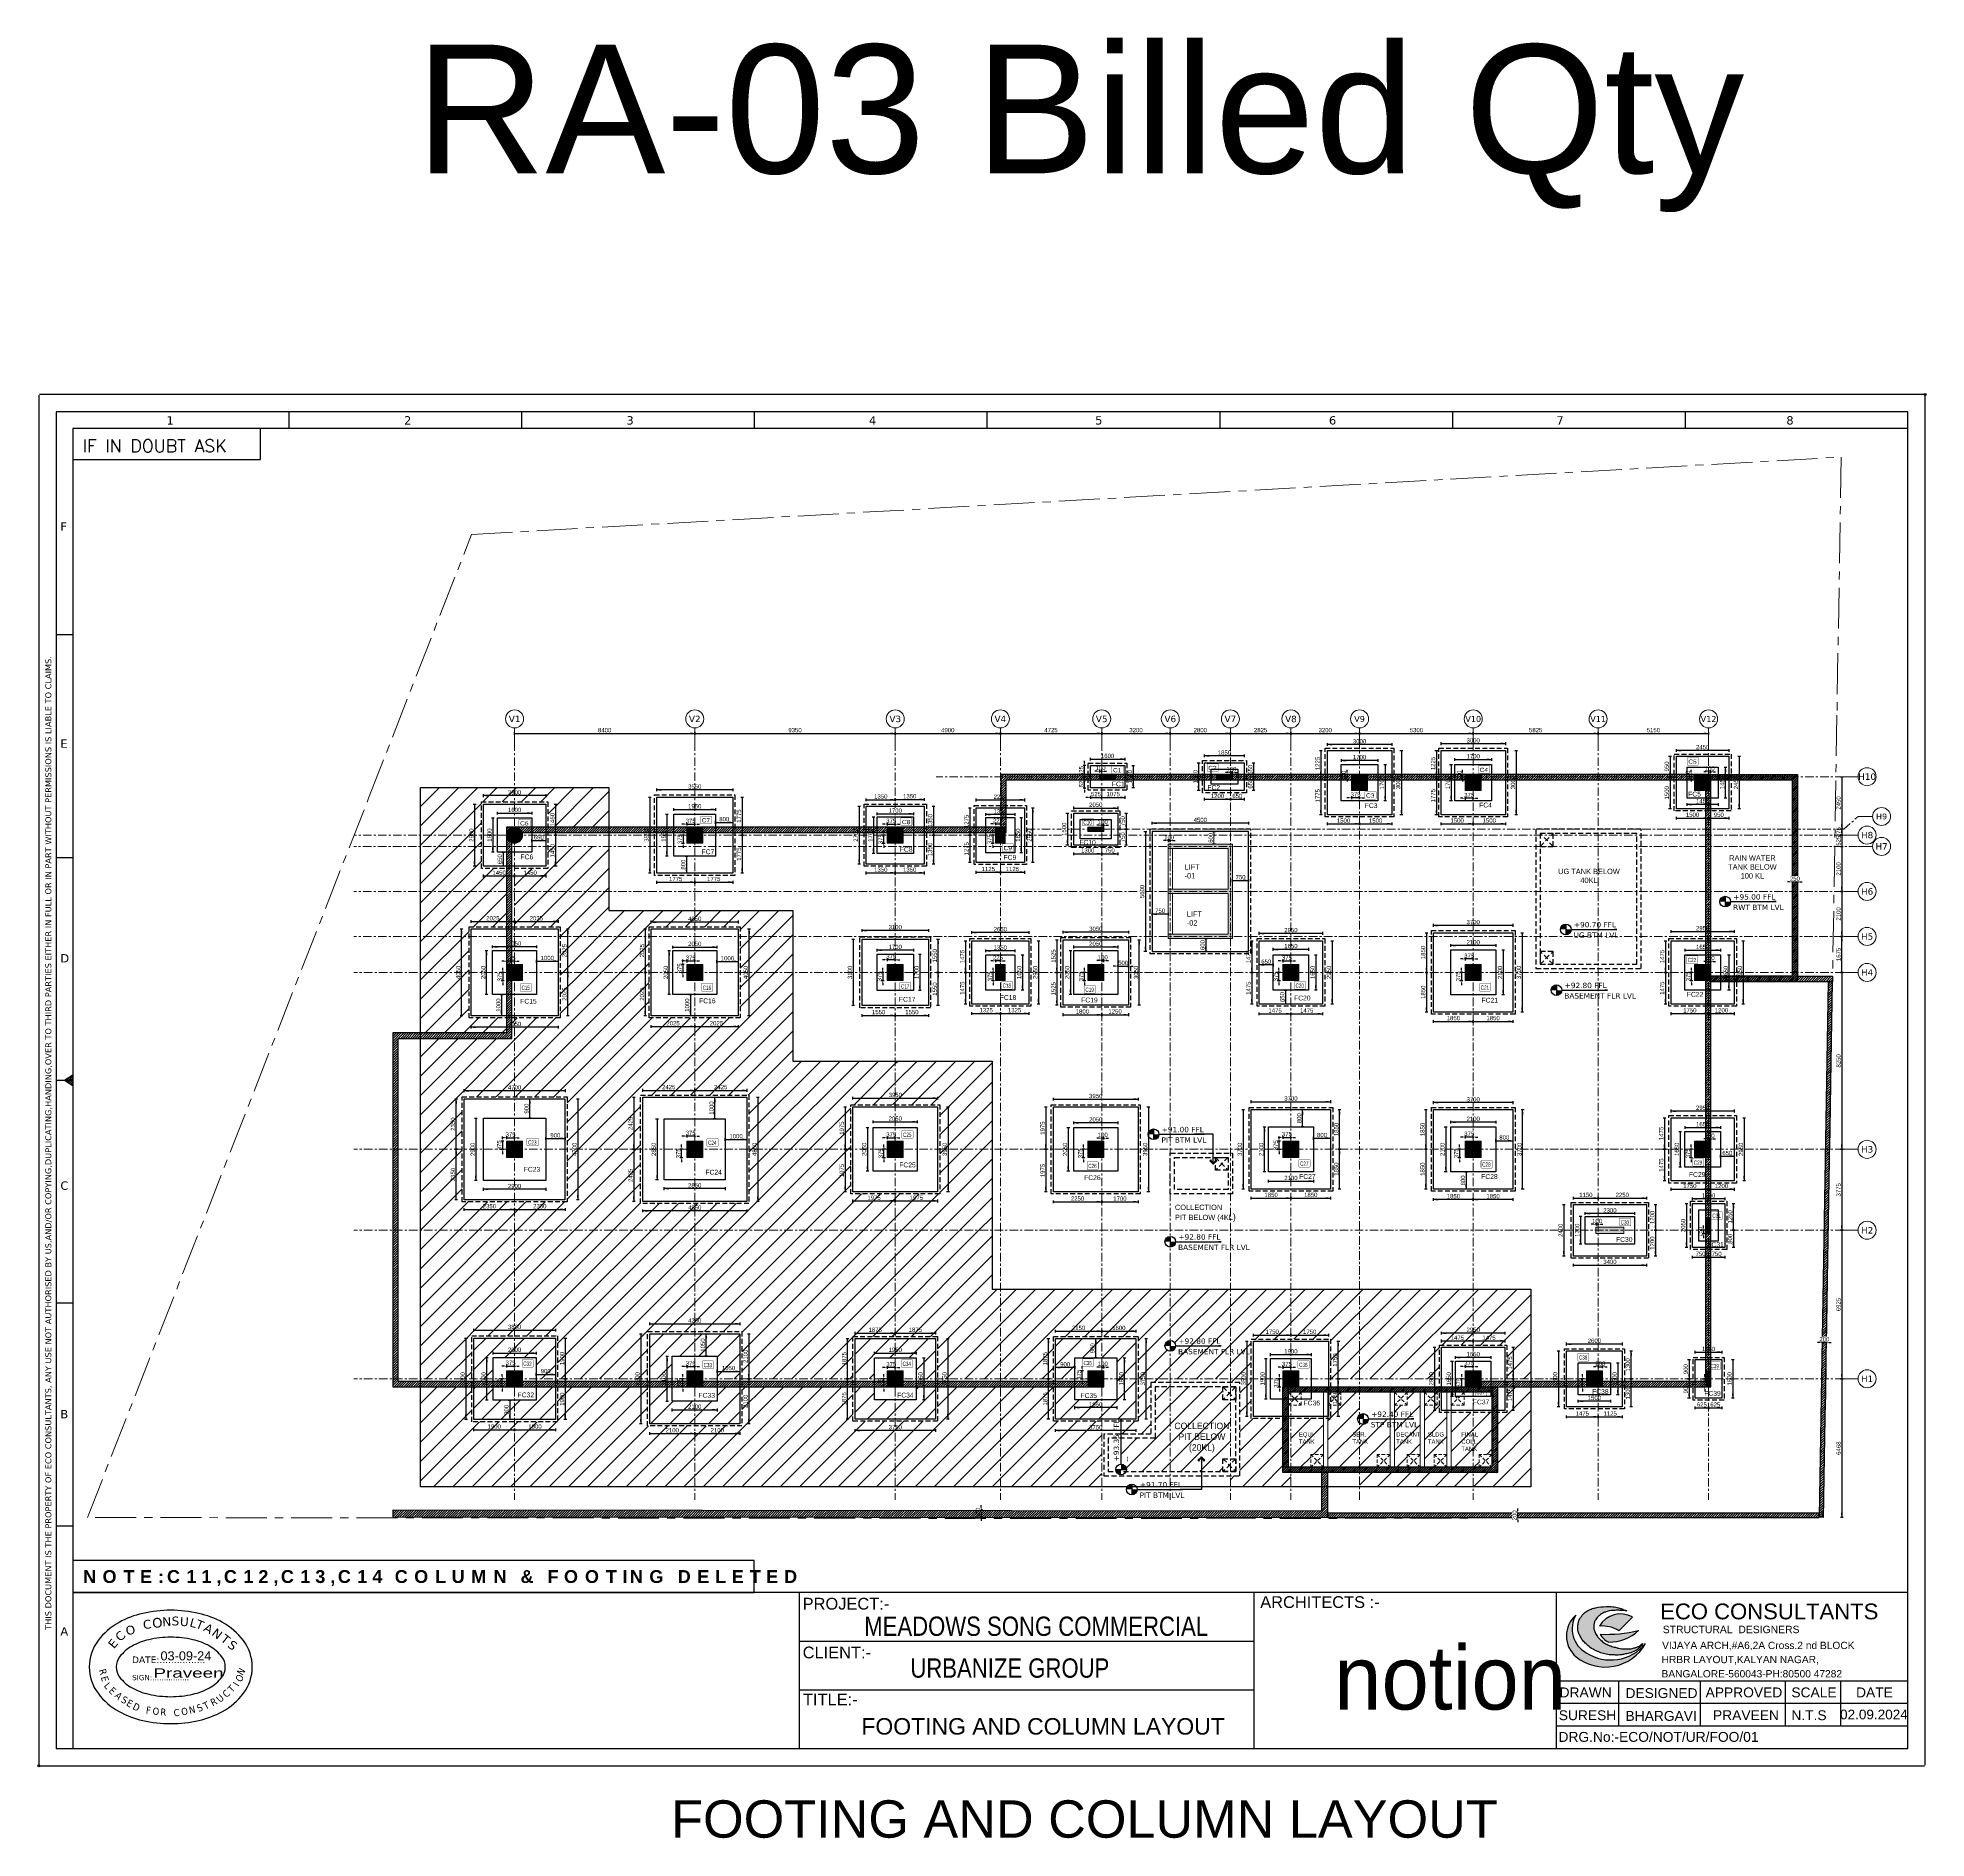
# Model space of a CAD drawing. Extents: x 1878645 to 3043969, y -1160829 to -603973.
# Drawn here: x 2765072 to 2853131, y -695641 to -611694 of the extents above; entities that cross this region are included whole.
import ezdxf
from ezdxf.enums import TextEntityAlignment as Align

# ---------------------------------------------------------------- set-up
doc = ezdxf.new("R2010")
doc.units = 0
doc.header["$LTSCALE"] = 100
doc.header["$PDMODE"] = 66
for name, pattern in [('Center', [50.8, 31.75, -6.35, 6.35, -6.35]), ('Grids', [7, 4, -1, 1, -1]), ('Hidden', [9.525, 6.35, -3.175]), ('HIDDEN2', [4.7625, 3.175, -1.5875]), ('SCHidden', [0.375, 0.25, -0.125])]:
    doc.linetypes.add(name, pattern=pattern)
doc.layers.get('Defpoints').update_dxf_attribs({"lineweight": 0})
for name, color, linetype in [('A-ANNO-LVL', 4, 'Continuous'), ('A-ANNO-TEXT', 8, 'Continuous'), ('A-CUT-ABOE', 150, 'Hidden'), ('A-DIMN-100', 5, 'Continuous'), ('COLUMN-NO', 7, 'Continuous'), ('COMMENTS', 30, 'Continuous'), ('Dim', 3, 'Continuous'), ('Footing', 5, 'Continuous'), ('Footing Nos', 4, 'Continuous'), ('PCC', 2, 'Continuous'), ('RETAIN-WALL', 1, 'Continuous')]:
    doc.layers.add(name, color=color, linetype=linetype)
for name, color, linetype, lineweight in [('A-ELEV-09', 9, 'Continuous', 0), ('A-GRID', 8, 'Grids', 0), ('A-GRID-TAG', 3, 'Continuous', 0), ('A-SITE-BDRY', 6, 'Center', 70), ('A-STRU-CONC', 2, 'Continuous', 0), ('A-WALL-BRCK', 7, 'Continuous', 0), ('ECO COL', 6, 'Continuous', 0), ('Eco_  CNO', 7, 'Continuous', 25)]:
    doc.layers.add(name, color=color, linetype=linetype, lineweight=lineweight)
doc.styles.add('ARIAL', font='arial.ttf')
doc.styles.add('city', font='MISTRAL.TTF')
doc.styles.add('DIM-1', font='ARIALN.TTF')
doc.styles.add('ITA', font='simplex.shx')
doc.styles.add('ROMAND', font='romand__.ttf', dxfattribs={"height": 5})
doc.styles.add('SC-BBS1', font='SansSerif')
doc.styles.get("Standard").update_dxf_attribs({"font": 'verdana.ttf'})
doc.styles.add('Style-font003', font='arial.ttf')
doc.styles.add('TEXT', font='tahoma.ttf', dxfattribs={"height": 8})
doc.dimstyles.new('A-150-DIM-EXT_MAIN(FT)', dxfattribs={"dimscale": 0, "dimtxt": 200, "dimasz": 18, "dimexe": 100, "dimexo": 100, "dimgap": 50, "dimtad": 1, "dimdec": 0, "dimdsep": 46, "dimtxsty": 'ARIAL', "dimblk": 'A3', "dimcen": 0.025, "dimse1": 1, "dimse2": 1, "dimclrd": 256, "dimclre": 256, "dimclrt": 7, "dimazin": 2, "dimtfac": 1, "dimtdec": 0, "dimtix": 1, "dimtmove": 2, "dimatfit": 3, "dimldrblk": 'WSA-DOT-100', "dimfxl": 1, "dimtolj": 1, "dimtzin": 0, "dimarcsym": 0})
doc.dimstyles.new('DIM-075', dxfattribs={"dimscale": 75, "dimtxt": 2, "dimasz": 1.5, "dimexe": 0, "dimexo": 0, "dimgap": 0.5, "dimtad": 1, "dimdec": 0, "dimzin": 0, "dimdsep": 46, "dimtxsty": 'Standard', "dimblk": 'TAG-DIM-ARROW', "dimcen": 1, "dimclre": 8, "dimclrt": 7, "dimadec": 0, "dimazin": 0, "dimtfac": 1, "dimtdec": 0, "dimtmove": 0, "dimatfit": 3, "dimldrblk": 'TAG-LED-ARROW', "dimfxl": 1, "dimtfill": 1, "dimtfillclr": 256, "dimtolj": 1, "dimtzin": 0, "dimlwd": -1, "dimlwe": 5, "dimarcsym": 0})
pattern_1 = [(45, (-2090083.28, 677467.34), (-56.1266008, 56.1266008), [])]

# ---------------------------------------------------------------- blocks, each defined once
blk = doc.blocks.new('Co')
at = {"const_width": 0.75}
blk.add_lwpolyline([(-12.6, -7.2), (-12.6, 6.6, -0.414214), (-11.1, 8.1), (10.5, 8.1, -0.414214), (12, 6.6), (12, -7.2, -0.414214), (10.5, -8.7), (-11.1, -8.7, -0.414214)], format="xyb", close=True, dxfattribs=at)
at = {"style": 'ITA', "width": 0.669972}
blk.add_attdef('COL', text='', height=10.5, rotation=0.638, dxfattribs=at).set_placement((-9.9, -5.5), (8.5, -5.3), align=Align.FIT)
blk = doc.blocks.new('*U14')
at = {"layer": 'A-GRID-TAG', "color": 8, "linetype": 'Grids', "lineweight": 15}
for p, q in [((0, 8), (0, 4)), ((0, 4), (0, 0))]:
    blk.add_line(p, q, dxfattribs=at)
at = {"layer": 'A-GRID-TAG', "linetype": 'Continuous'}
blk.add_circle((0, 13), 5, dxfattribs=at)
at = {"layer": 'A-GRID-TAG', "color": 7}
blk.add_attdef('GN', text='', height=4, dxfattribs=at).set_placement((0, 13), align=Align.MIDDLE_CENTER)
blk = doc.blocks.new('A2')
at = {"layer": 'Dim', "linetype": 'ByBlock', "lineweight": -2, "extrusion": (0, 0, -1)}
blk.add_lwpolyline([(6, 0), (12.2, 0)], dxfattribs=at)
blk.add_solid([(6, -1), (0, 0), (6, 1)], dxfattribs=at)
blk = doc.blocks.new('A3')
at = {"layer": 'Dim', "linetype": 'ByBlock', "lineweight": -2}
blk.add_line((0, 3.6), (0, -3.6), dxfattribs=at)
blk.add_blockref('A2', (0, 0), dxfattribs=at)
blk = doc.blocks.new('*D1395')
at = {"layer": 'Defpoints', "color": 0}
for p in [(2804518, -648871), (2804682, -648871), (2804682, -649246)]:
    blk.add_point(p, dxfattribs=at)
at = {"layer": 'Dim', "lineweight": -2}
for p, q in [((2804518, -648853), (2804518, -648835)), ((2804518, -649246), (2804518, -648871)), ((2804518, -649264), (2804518, -649282))]:
    blk.add_line(p, q, dxfattribs=at)
at = {"layer": 'Dim', "lineweight": -2, "xscale": 18, "yscale": 18, "zscale": 18}
for p, rotation in [((2804518, -648871), 270), ((2804518, -649246), 90)]:
    blk.add_blockref('A3', p, dxfattribs=dict(at, rotation=rotation))
at = {"layer": 'Dim', "color": 7, "insert": (2804366, -649058), "char_height": 200, "attachment_point": 5, "rotation": 90, "style": 'ARIAL'}
blk.add_mtext('\\A1;375', dxfattribs=at)
blk = doc.blocks.new('WSA-DOT-100')
at = {"layer": 'A-DIMN-100', "color": 5}
for p, q in [((0, -200), (0, 200)), ((-200, 0), (200, 0))]:
    blk.add_line(p, q, dxfattribs=at)
at = {"layer": 'A-DIMN-100', "color": 1, "const_width": 60}
blk.add_lwpolyline([(-30, 0, 1), (30, 0, 1)], format="xyb", close=True, dxfattribs=at)
blk = doc.blocks.new('*D1396')
at = {"layer": 'Defpoints', "color": 0}
for p in [(2826123, -646146), (2826332, -646045), (2826332, -646146)]:
    blk.add_point(p, dxfattribs=at)
at = {"layer": 'Dim', "lineweight": -2}
for p, q in [((2826123, -646027), (2826123, -646009)), ((2826123, -646045), (2826123, -646146)), ((2826123, -646164), (2826123, -646182))]:
    blk.add_line(p, q, dxfattribs=at)
at = {"layer": 'Dim', "lineweight": -2, "xscale": 18, "yscale": 18, "zscale": 18}
for p, rotation in [((2826123, -646045), 270), ((2826123, -646146), 90)]:
    blk.add_blockref('A3', p, dxfattribs=dict(at, rotation=rotation))
at = {"layer": 'Dim', "color": 7, "insert": (2825971, -646096), "char_height": 200, "attachment_point": 5, "rotation": 90, "style": 'ARIAL'}
blk.add_mtext('\\A1;100', dxfattribs=at)
blk = doc.blocks.new('*D1397')
at = {"layer": 'Defpoints', "color": 0}
for p in [(2786282, -654077), (2786282, -654246), (2788332, -654246)]:
    blk.add_point(p, dxfattribs=at)
at = {"layer": 'Dim', "lineweight": -2}
blk.add_line((2788314, -654077), (2786300, -654077), dxfattribs=at)
at = {"layer": 'Dim', "lineweight": -2, "xscale": 18, "yscale": 18, "zscale": 18, "rotation": 180}
blk.add_blockref('A3', (2786282, -654077), dxfattribs=at)
at = {"layer": 'Dim', "lineweight": -2, "xscale": 18, "yscale": 18, "zscale": 18}
blk.add_blockref('A3', (2788332, -654077), dxfattribs=at)
at = {"layer": 'Dim', "color": 7, "insert": (2787307, -653925), "char_height": 200, "attachment_point": 5, "style": 'ARIAL'}
blk.add_mtext('\\A1;2050', dxfattribs=at)
blk = doc.blocks.new('*D1398')
at = {"layer": 'Defpoints', "color": 0}
for p in [(2787307, -653246), (2789332, -652901), (2789332, -653246)]:
    blk.add_point(p, dxfattribs=at)
at = {"layer": 'Dim', "lineweight": -2}
blk.add_line((2787325, -652901), (2789314, -652901), dxfattribs=at)
at = {"layer": 'Dim', "lineweight": -2, "xscale": 18, "yscale": 18, "zscale": 18, "rotation": 180}
blk.add_blockref('A3', (2787307, -652901), dxfattribs=at)
at = {"layer": 'Dim', "lineweight": -2, "xscale": 18, "yscale": 18, "zscale": 18}
blk.add_blockref('A3', (2789332, -652901), dxfattribs=at)
at = {"layer": 'Dim', "color": 7, "insert": (2788319, -652749), "char_height": 200, "attachment_point": 5, "style": 'ARIAL'}
blk.add_mtext('\\A1;2025', dxfattribs=at)
blk = doc.blocks.new('*D1399')
at = {"layer": 'Defpoints', "color": 0}
for p in [(2787307, -650321), (2788757, -650321), (2788757, -650775)]:
    blk.add_point(p, dxfattribs=at)
at = {"layer": 'Dim', "lineweight": -2}
blk.add_line((2787325, -650775), (2788739, -650775), dxfattribs=at)
at = {"layer": 'Dim', "lineweight": -2, "xscale": 18, "yscale": 18, "zscale": 18, "rotation": 180}
blk.add_blockref('A3', (2787307, -650775), dxfattribs=at)
at = {"layer": 'Dim', "lineweight": -2, "xscale": 18, "yscale": 18, "zscale": 18}
blk.add_blockref('A3', (2788757, -650775), dxfattribs=at)
at = {"layer": 'Dim', "color": 7, "insert": (2788032, -650623), "char_height": 200, "attachment_point": 5, "style": 'ARIAL'}
blk.add_mtext('\\A1;1450', dxfattribs=at)
blk = doc.blocks.new('*D1400')
at = {"layer": 'Defpoints', "color": 0}
for p in [(2795332, -648496), (2795707, -648360), (2795707, -648496)]:
    blk.add_point(p, dxfattribs=at)
at = {"layer": 'Dim', "lineweight": -2}
for p, q in [((2795314, -648360), (2795296, -648360)), ((2795332, -648360), (2795707, -648360)), ((2795725, -648360), (2795743, -648360))]:
    blk.add_line(p, q, dxfattribs=at)
at = {"layer": 'Dim', "lineweight": -2, "xscale": 18, "yscale": 18, "zscale": 18}
blk.add_blockref('A3', (2795332, -648360), dxfattribs=at)
at = {"layer": 'Dim', "lineweight": -2, "xscale": 18, "yscale": 18, "zscale": 18, "rotation": 180}
blk.add_blockref('A3', (2795707, -648360), dxfattribs=at)
at = {"layer": 'Dim', "color": 7, "insert": (2795519, -648208), "char_height": 200, "attachment_point": 5, "style": 'ARIAL'}
blk.add_mtext('\\A1;375', dxfattribs=at)
blk = doc.blocks.new('*D1401')
at = {"layer": 'Defpoints', "color": 0}
for p in [(2786507, -648071), (2788107, -647849), (2788107, -648071)]:
    blk.add_point(p, dxfattribs=at)
at = {"layer": 'Dim', "lineweight": -2}
blk.add_line((2786525, -647849), (2788089, -647849), dxfattribs=at)
at = {"layer": 'Dim', "lineweight": -2, "xscale": 18, "yscale": 18, "zscale": 18, "rotation": 180}
blk.add_blockref('A3', (2786507, -647849), dxfattribs=at)
at = {"layer": 'Dim', "lineweight": -2, "xscale": 18, "yscale": 18, "zscale": 18}
blk.add_blockref('A3', (2788107, -647849), dxfattribs=at)
at = {"layer": 'Dim', "color": 7, "insert": (2787307, -647696), "char_height": 200, "attachment_point": 5, "style": 'ARIAL'}
blk.add_mtext('\\A1;1600', dxfattribs=at)
blk = doc.blocks.new('*D1402')
at = {"layer": 'Defpoints', "color": 0}
for p in [(2788107, -649094), (2788757, -649094), (2788757, -649126)]:
    blk.add_point(p, dxfattribs=at)
at = {"layer": 'Dim', "lineweight": -2}
blk.add_line((2788125, -649126), (2788739, -649126), dxfattribs=at)
at = {"layer": 'Dim', "lineweight": -2, "xscale": 18, "yscale": 18, "zscale": 18, "rotation": 180}
blk.add_blockref('A3', (2788107, -649126), dxfattribs=at)
at = {"layer": 'Dim', "lineweight": -2, "xscale": 18, "yscale": 18, "zscale": 18}
blk.add_blockref('A3', (2788757, -649126), dxfattribs=at)
at = {"layer": 'Dim', "color": 7, "insert": (2788432, -648974), "char_height": 200, "attachment_point": 5, "style": 'ARIAL'}
blk.add_mtext('\\A1;650', dxfattribs=at)
blk = doc.blocks.new('*D1403')
at = {"layer": 'Defpoints', "color": 0}
for p in [(2786772, -649671), (2786769, -650321), (2786772, -650321)]:
    blk.add_point(p, dxfattribs=at)
at = {"layer": 'Dim', "lineweight": -2}
blk.add_line((2786769, -649689), (2786769, -650303), dxfattribs=at)
at = {"layer": 'Dim', "lineweight": -2, "xscale": 18, "yscale": 18, "zscale": 18}
for p, rotation in [((2786769, -649671), 90), ((2786769, -650321), 270)]:
    blk.add_blockref('A3', p, dxfattribs=dict(at, rotation=rotation))
at = {"layer": 'Dim', "color": 7, "insert": (2786617, -649996), "char_height": 200, "attachment_point": 5, "rotation": 90, "style": 'ARIAL'}
blk.add_mtext('\\A1;650', dxfattribs=at)
blk = doc.blocks.new('*D1404')
at = {"layer": 'Defpoints', "color": 0}
for p in [(2786507, -648071), (2786288, -649671), (2786507, -649671)]:
    blk.add_point(p, dxfattribs=at)
at = {"layer": 'Dim', "lineweight": -2}
blk.add_line((2786288, -648089), (2786288, -649653), dxfattribs=at)
at = {"layer": 'Dim', "lineweight": -2, "xscale": 18, "yscale": 18, "zscale": 18}
for p, rotation in [((2786288, -648071), 90), ((2786288, -649671), 270)]:
    blk.add_blockref('A3', p, dxfattribs=dict(at, rotation=rotation))
at = {"layer": 'Dim', "color": 7, "insert": (2786136, -648871), "char_height": 200, "attachment_point": 5, "rotation": 90, "style": 'ARIAL'}
blk.add_mtext('\\A1;1600', dxfattribs=at)
blk = doc.blocks.new('*D1405')
at = {"layer": 'Defpoints', "color": 0}
for p in [(2785857, -647030), (2785857, -647421), (2788757, -647421)]:
    blk.add_point(p, dxfattribs=at)
at = {"layer": 'Dim', "lineweight": -2}
blk.add_line((2788739, -647030), (2785875, -647030), dxfattribs=at)
at = {"layer": 'Dim', "lineweight": -2, "xscale": 18, "yscale": 18, "zscale": 18, "rotation": 180}
blk.add_blockref('A3', (2785857, -647030), dxfattribs=at)
at = {"layer": 'Dim', "lineweight": -2, "xscale": 18, "yscale": 18, "zscale": 18}
blk.add_blockref('A3', (2788757, -647030), dxfattribs=at)
at = {"layer": 'Dim', "color": 7, "insert": (2787307, -646878), "char_height": 200, "attachment_point": 5, "style": 'ARIAL'}
blk.add_mtext('\\A1;2900', dxfattribs=at)
blk = doc.blocks.new('*D1406')
at = {"layer": 'Defpoints', "color": 0}
for p in [(2785857, -647421), (2785443, -650321), (2785857, -650321)]:
    blk.add_point(p, dxfattribs=at)
at = {"layer": 'Dim', "lineweight": -2}
blk.add_line((2785443, -647439), (2785443, -650303), dxfattribs=at)
at = {"layer": 'Dim', "lineweight": -2, "xscale": 18, "yscale": 18, "zscale": 18}
for p, rotation in [((2785443, -647421), 90), ((2785443, -650321), 270)]:
    blk.add_blockref('A3', p, dxfattribs=dict(at, rotation=rotation))
at = {"layer": 'Dim', "color": 7, "insert": (2785291, -648871), "char_height": 200, "attachment_point": 5, "rotation": 90, "style": 'ARIAL'}
blk.add_mtext('\\A1;2900', dxfattribs=at)
blk = doc.blocks.new('*D1407')
at = {"layer": 'Defpoints', "color": 0}
for p in [(2793932, -647096), (2793612, -650646), (2793932, -650646)]:
    blk.add_point(p, dxfattribs=at)
at = {"layer": 'Dim', "lineweight": -2}
blk.add_line((2793612, -647114), (2793612, -650628), dxfattribs=at)
at = {"layer": 'Dim', "lineweight": -2, "xscale": 18, "yscale": 18, "zscale": 18}
for p, rotation in [((2793612, -647096), 90), ((2793612, -650646), 270)]:
    blk.add_blockref('A3', p, dxfattribs=dict(at, rotation=rotation))
at = {"layer": 'Dim', "color": 7, "insert": (2793459, -648871), "char_height": 200, "attachment_point": 5, "rotation": 90, "style": 'ARIAL'}
blk.add_mtext('\\A1;3550', dxfattribs=at)
blk = doc.blocks.new('*D1408')
at = {"layer": 'Defpoints', "color": 0}
for p in [(2795322, -649846), (2795322, -650646), (2795322, -650646)]:
    blk.add_point(p, dxfattribs=at)
at = {"layer": 'Dim', "lineweight": -2}
blk.add_line((2795322, -649864), (2795322, -650628), dxfattribs=at)
at = {"layer": 'Dim', "lineweight": -2, "xscale": 18, "yscale": 18, "zscale": 18}
for p, rotation in [((2795322, -649846), 90), ((2795322, -650646), 270)]:
    blk.add_blockref('A3', p, dxfattribs=dict(at, rotation=rotation))
at = {"layer": 'Dim', "color": 7, "insert": (2795170, -650246), "char_height": 200, "attachment_point": 5, "rotation": 90, "style": 'ARIAL'}
blk.add_mtext('\\A1;800', dxfattribs=at)
blk = doc.blocks.new('*D1409')
at = {"layer": 'Defpoints', "color": 0}
for p in [(2793932, -646756), (2793932, -647096), (2797482, -647096)]:
    blk.add_point(p, dxfattribs=at)
at = {"layer": 'Dim', "lineweight": -2}
blk.add_line((2797464, -646756), (2793950, -646756), dxfattribs=at)
at = {"layer": 'Dim', "lineweight": -2, "xscale": 18, "yscale": 18, "zscale": 18, "rotation": 180}
blk.add_blockref('A3', (2793932, -646756), dxfattribs=at)
at = {"layer": 'Dim', "lineweight": -2, "xscale": 18, "yscale": 18, "zscale": 18}
blk.add_blockref('A3', (2797482, -646756), dxfattribs=at)
at = {"layer": 'Dim', "color": 7, "insert": (2795707, -646604), "char_height": 200, "attachment_point": 5, "style": 'ARIAL'}
blk.add_mtext('\\A1;3550', dxfattribs=at)
blk = doc.blocks.new('*D1410')
at = {"layer": 'Defpoints', "color": 0}
for p in [(2788757, -647421), (2788757, -648871), (2789220, -648871)]:
    blk.add_point(p, dxfattribs=at)
at = {"layer": 'Dim', "lineweight": -2}
blk.add_line((2789220, -647439), (2789220, -648853), dxfattribs=at)
at = {"layer": 'Dim', "lineweight": -2, "xscale": 18, "yscale": 18, "zscale": 18}
for p, rotation in [((2789220, -647421), 90), ((2789220, -648871), 270)]:
    blk.add_blockref('A3', p, dxfattribs=dict(at, rotation=rotation))
at = {"layer": 'Dim', "color": 7, "insert": (2789068, -648146), "char_height": 200, "attachment_point": 5, "rotation": 90, "style": 'ARIAL'}
blk.add_mtext('\\A1;1450', dxfattribs=at)
blk = doc.blocks.new('*D1411')
at = {"layer": 'Defpoints', "color": 0}
for p in [(2814682, -654896), (2814782, -654723), (2814782, -654896)]:
    blk.add_point(p, dxfattribs=at)
at = {"layer": 'Dim', "lineweight": -2}
for p, q in [((2814664, -654723), (2814646, -654723)), ((2814682, -654723), (2814782, -654723)), ((2814800, -654723), (2814818, -654723))]:
    blk.add_line(p, q, dxfattribs=at)
at = {"layer": 'Dim', "lineweight": -2, "xscale": 18, "yscale": 18, "zscale": 18}
blk.add_blockref('A3', (2814682, -654723), dxfattribs=at)
at = {"layer": 'Dim', "lineweight": -2, "xscale": 18, "yscale": 18, "zscale": 18, "rotation": 180}
blk.add_blockref('A3', (2814782, -654723), dxfattribs=at)
at = {"layer": 'Dim', "color": 7, "insert": (2814732, -654571), "char_height": 200, "attachment_point": 5, "style": 'ARIAL'}
blk.add_mtext('\\A1;100', dxfattribs=at)
blk = doc.blocks.new('*D1412')
at = {"layer": 'Defpoints', "color": 0}
for p in [(2795332, -648871), (2795164, -649246), (2795332, -649246)]:
    blk.add_point(p, dxfattribs=at)
at = {"layer": 'Dim', "lineweight": -2}
for p, q in [((2795164, -648853), (2795164, -648835)), ((2795164, -648871), (2795164, -649246)), ((2795164, -649264), (2795164, -649282))]:
    blk.add_line(p, q, dxfattribs=at)
at = {"layer": 'Dim', "lineweight": -2, "xscale": 18, "yscale": 18, "zscale": 18}
for p, rotation in [((2795164, -648871), 270), ((2795164, -649246), 90)]:
    blk.add_blockref('A3', p, dxfattribs=dict(at, rotation=rotation))
at = {"layer": 'Dim', "color": 7, "insert": (2795012, -649058), "char_height": 200, "attachment_point": 5, "rotation": 90, "style": 'ARIAL'}
blk.add_mtext('\\A1;375', dxfattribs=at)
blk = doc.blocks.new('*D1413')
at = {"layer": 'Defpoints', "color": 0}
for p in [(2785857, -650321), (2787307, -650321), (2787307, -650775)]:
    blk.add_point(p, dxfattribs=at)
at = {"layer": 'Dim', "lineweight": -2}
blk.add_line((2785875, -650775), (2787289, -650775), dxfattribs=at)
at = {"layer": 'Dim', "lineweight": -2, "xscale": 18, "yscale": 18, "zscale": 18, "rotation": 180}
blk.add_blockref('A3', (2785857, -650775), dxfattribs=at)
at = {"layer": 'Dim', "lineweight": -2, "xscale": 18, "yscale": 18, "zscale": 18}
blk.add_blockref('A3', (2787307, -650775), dxfattribs=at)
at = {"layer": 'Dim', "color": 7, "insert": (2786582, -650623), "char_height": 200, "attachment_point": 5, "style": 'ARIAL'}
blk.add_mtext('\\A1;1450', dxfattribs=at)
blk = doc.blocks.new('*D1414')
at = {"layer": 'Defpoints', "color": 0}
for p in [(2823132, -654896), (2823507, -654739), (2823507, -654896)]:
    blk.add_point(p, dxfattribs=at)
at = {"layer": 'Dim', "lineweight": -2}
for p, q in [((2823114, -654739), (2823096, -654739)), ((2823132, -654739), (2823507, -654739)), ((2823525, -654739), (2823543, -654739))]:
    blk.add_line(p, q, dxfattribs=at)
at = {"layer": 'Dim', "lineweight": -2, "xscale": 18, "yscale": 18, "zscale": 18}
blk.add_blockref('A3', (2823132, -654739), dxfattribs=at)
at = {"layer": 'Dim', "lineweight": -2, "xscale": 18, "yscale": 18, "zscale": 18, "rotation": 180}
blk.add_blockref('A3', (2823507, -654739), dxfattribs=at)
at = {"layer": 'Dim', "color": 7, "insert": (2823319, -654586), "char_height": 200, "attachment_point": 5, "style": 'ARIAL'}
blk.add_mtext('\\A1;375', dxfattribs=at)
blk = doc.blocks.new('*D1415')
at = {"layer": 'Defpoints', "color": 0}
for p in [(2788757, -648871), (2788757, -650321), (2789220, -650321)]:
    blk.add_point(p, dxfattribs=at)
at = {"layer": 'Dim', "lineweight": -2}
blk.add_line((2789220, -648889), (2789220, -650303), dxfattribs=at)
at = {"layer": 'Dim', "lineweight": -2, "xscale": 18, "yscale": 18, "zscale": 18}
for p, rotation in [((2789220, -648871), 90), ((2789220, -650321), 270)]:
    blk.add_blockref('A3', p, dxfattribs=dict(at, rotation=rotation))
at = {"layer": 'Dim', "color": 7, "insert": (2789068, -649596), "char_height": 200, "attachment_point": 5, "rotation": 90, "style": 'ARIAL'}
blk.add_mtext('\\A1;1450', dxfattribs=at)
blk = doc.blocks.new('*D1416')
at = {"layer": 'Defpoints', "color": 0}
for p in [(2794732, -647896), (2794409, -649846), (2794732, -649846)]:
    blk.add_point(p, dxfattribs=at)
at = {"layer": 'Dim', "lineweight": -2}
blk.add_line((2794409, -647914), (2794409, -649828), dxfattribs=at)
at = {"layer": 'Dim', "lineweight": -2, "xscale": 18, "yscale": 18, "zscale": 18}
for p, rotation in [((2794409, -647896), 90), ((2794409, -649846), 270)]:
    blk.add_blockref('A3', p, dxfattribs=dict(at, rotation=rotation))
at = {"layer": 'Dim', "color": 7, "insert": (2794257, -648871), "char_height": 200, "attachment_point": 5, "rotation": 90, "style": 'ARIAL'}
blk.add_mtext('\\A1;1950', dxfattribs=at)
blk = doc.blocks.new('*D1417')
at = {"layer": 'Defpoints', "color": 0}
for p in [(2796682, -648259), (2797482, -648259), (2797482, -648277)]:
    blk.add_point(p, dxfattribs=at)
at = {"layer": 'Dim', "lineweight": -2}
blk.add_line((2796700, -648277), (2797464, -648277), dxfattribs=at)
at = {"layer": 'Dim', "lineweight": -2, "xscale": 18, "yscale": 18, "zscale": 18, "rotation": 180}
blk.add_blockref('A3', (2796682, -648277), dxfattribs=at)
at = {"layer": 'Dim', "lineweight": -2, "xscale": 18, "yscale": 18, "zscale": 18}
blk.add_blockref('A3', (2797482, -648277), dxfattribs=at)
at = {"layer": 'Dim', "color": 7, "insert": (2797082, -648125), "char_height": 200, "attachment_point": 5, "style": 'ARIAL'}
blk.add_mtext('\\A1;800', dxfattribs=at)
blk = doc.blocks.new('*D1418')
at = {"layer": 'Defpoints', "color": 0}
for p in [(2794732, -647896), (2796682, -647678), (2796682, -647896)]:
    blk.add_point(p, dxfattribs=at)
at = {"layer": 'Dim', "lineweight": -2}
blk.add_line((2794750, -647678), (2796664, -647678), dxfattribs=at)
at = {"layer": 'Dim', "lineweight": -2, "xscale": 18, "yscale": 18, "zscale": 18, "rotation": 180}
blk.add_blockref('A3', (2794732, -647678), dxfattribs=at)
at = {"layer": 'Dim', "lineweight": -2, "xscale": 18, "yscale": 18, "zscale": 18}
blk.add_blockref('A3', (2796682, -647678), dxfattribs=at)
at = {"layer": 'Dim', "color": 7, "insert": (2795707, -647526), "char_height": 200, "attachment_point": 5, "style": 'ARIAL'}
blk.add_mtext('\\A1;1950', dxfattribs=at)
blk = doc.blocks.new('*D1419')
at = {"layer": 'Defpoints', "color": 0}
for p in [(2797482, -647096), (2797482, -648871), (2797917, -648871)]:
    blk.add_point(p, dxfattribs=at)
at = {"layer": 'Dim', "lineweight": -2}
blk.add_line((2797917, -647114), (2797917, -648853), dxfattribs=at)
at = {"layer": 'Dim', "lineweight": -2, "xscale": 18, "yscale": 18, "zscale": 18}
for p, rotation in [((2797917, -647096), 90), ((2797917, -648871), 270)]:
    blk.add_blockref('A3', p, dxfattribs=dict(at, rotation=rotation))
at = {"layer": 'Dim', "color": 7, "insert": (2797765, -647983), "char_height": 200, "attachment_point": 5, "rotation": 90, "style": 'ARIAL'}
blk.add_mtext('\\A1;1775', dxfattribs=at)
blk = doc.blocks.new('*D1420')
at = {"layer": 'Defpoints', "color": 0}
for p in [(2787307, -662981), (2786932, -663146), (2787307, -663146)]:
    blk.add_point(p, dxfattribs=at)
at = {"layer": 'Dim', "lineweight": -2}
for p, q in [((2786914, -662981), (2786896, -662981)), ((2786932, -662981), (2787307, -662981)), ((2787325, -662981), (2787343, -662981))]:
    blk.add_line(p, q, dxfattribs=at)
at = {"layer": 'Dim', "lineweight": -2, "xscale": 18, "yscale": 18, "zscale": 18}
blk.add_blockref('A3', (2786932, -662981), dxfattribs=at)
at = {"layer": 'Dim', "lineweight": -2, "xscale": 18, "yscale": 18, "zscale": 18, "rotation": 180}
blk.add_blockref('A3', (2787307, -662981), dxfattribs=at)
at = {"layer": 'Dim', "color": 7, "insert": (2787119, -662829), "char_height": 200, "attachment_point": 5, "style": 'ARIAL'}
blk.add_mtext('\\A1;375', dxfattribs=at)
blk = doc.blocks.new('*D1421')
at = {"layer": 'Defpoints', "color": 0}
for p in [(2795707, -650646), (2797482, -650646), (2797482, -651070)]:
    blk.add_point(p, dxfattribs=at)
at = {"layer": 'Dim', "lineweight": -2}
blk.add_line((2795725, -651070), (2797464, -651070), dxfattribs=at)
at = {"layer": 'Dim', "lineweight": -2, "xscale": 18, "yscale": 18, "zscale": 18, "rotation": 180}
blk.add_blockref('A3', (2795707, -651070), dxfattribs=at)
at = {"layer": 'Dim', "lineweight": -2, "xscale": 18, "yscale": 18, "zscale": 18}
blk.add_blockref('A3', (2797482, -651070), dxfattribs=at)
at = {"layer": 'Dim', "color": 7, "insert": (2796594, -650918), "char_height": 200, "attachment_point": 5, "style": 'ARIAL'}
blk.add_mtext('\\A1;1775', dxfattribs=at)
blk = doc.blocks.new('*D1422')
at = {"layer": 'Defpoints', "color": 0}
for p in [(2797482, -648871), (2797482, -650646), (2797917, -650646)]:
    blk.add_point(p, dxfattribs=at)
at = {"layer": 'Dim', "lineweight": -2}
blk.add_line((2797917, -648889), (2797917, -650628), dxfattribs=at)
at = {"layer": 'Dim', "lineweight": -2, "xscale": 18, "yscale": 18, "zscale": 18}
for p, rotation in [((2797917, -648871), 90), ((2797917, -650646), 270)]:
    blk.add_blockref('A3', p, dxfattribs=dict(at, rotation=rotation))
at = {"layer": 'Dim', "color": 7, "insert": (2797765, -649758), "char_height": 200, "attachment_point": 5, "rotation": 90, "style": 'ARIAL'}
blk.add_mtext('\\A1;1775', dxfattribs=at)
blk = doc.blocks.new('*D1423')
at = {"layer": 'Defpoints', "color": 0}
for p in [(2793932, -650646), (2795707, -650646), (2795707, -651070)]:
    blk.add_point(p, dxfattribs=at)
at = {"layer": 'Dim', "lineweight": -2}
blk.add_line((2793950, -651070), (2795689, -651070), dxfattribs=at)
at = {"layer": 'Dim', "lineweight": -2, "xscale": 18, "yscale": 18, "zscale": 18, "rotation": 180}
blk.add_blockref('A3', (2793932, -651070), dxfattribs=at)
at = {"layer": 'Dim', "lineweight": -2, "xscale": 18, "yscale": 18, "zscale": 18}
blk.add_blockref('A3', (2795707, -651070), dxfattribs=at)
at = {"layer": 'Dim', "color": 7, "insert": (2794819, -650918), "char_height": 200, "attachment_point": 5, "style": 'ARIAL'}
blk.add_mtext('\\A1;1775', dxfattribs=at)
blk = doc.blocks.new('*D1501')
at = {"layer": 'Defpoints', "color": 0}
for p in [(2804682, -648496), (2805057, -648357), (2805057, -648496)]:
    blk.add_point(p, dxfattribs=at)
at = {"layer": 'Dim', "lineweight": -2}
for p, q in [((2804664, -648357), (2804646, -648357)), ((2804682, -648357), (2805057, -648357)), ((2805075, -648357), (2805093, -648357))]:
    blk.add_line(p, q, dxfattribs=at)
at = {"layer": 'Dim', "lineweight": -2, "xscale": 18, "yscale": 18, "zscale": 18}
blk.add_blockref('A3', (2804682, -648357), dxfattribs=at)
at = {"layer": 'Dim', "lineweight": -2, "xscale": 18, "yscale": 18, "zscale": 18, "rotation": 180}
blk.add_blockref('A3', (2805057, -648357), dxfattribs=at)
at = {"layer": 'Dim', "color": 7, "insert": (2804869, -648205), "char_height": 200, "attachment_point": 5, "style": 'ARIAL'}
blk.add_mtext('\\A1;375', dxfattribs=at)
blk = doc.blocks.new('*D1502')
at = {"layer": 'Defpoints', "color": 0}
for p in [(2809732, -648871), (2809605, -649246), (2809732, -649246)]:
    blk.add_point(p, dxfattribs=at)
at = {"layer": 'Dim', "lineweight": -2}
for p, q in [((2809605, -648853), (2809605, -648835)), ((2809605, -648871), (2809605, -649246)), ((2809605, -649264), (2809605, -649282))]:
    blk.add_line(p, q, dxfattribs=at)
at = {"layer": 'Dim', "lineweight": -2, "xscale": 18, "yscale": 18, "zscale": 18}
for p, rotation in [((2809605, -648871), 270), ((2809605, -649246), 90)]:
    blk.add_blockref('A3', p, dxfattribs=dict(at, rotation=rotation))
at = {"layer": 'Dim', "color": 7, "insert": (2809453, -649058), "char_height": 200, "attachment_point": 5, "rotation": 90, "style": 'ARIAL'}
blk.add_mtext('\\A1;375', dxfattribs=at)
blk = doc.blocks.new('*D1503')
at = {"layer": 'Defpoints', "color": 0}
for p in [(2826332, -646796), (2826332, -647130), (2826707, -646796)]:
    blk.add_point(p, dxfattribs=at)
at = {"layer": 'Dim', "lineweight": -2}
for p, q in [((2826314, -647130), (2826296, -647130)), ((2826707, -647130), (2826332, -647130)), ((2826725, -647130), (2826743, -647130))]:
    blk.add_line(p, q, dxfattribs=at)
at = {"layer": 'Dim', "lineweight": -2, "xscale": 18, "yscale": 18, "zscale": 18}
blk.add_blockref('A3', (2826332, -647130), dxfattribs=at)
at = {"layer": 'Dim', "lineweight": -2, "xscale": 18, "yscale": 18, "zscale": 18, "rotation": 180}
blk.add_blockref('A3', (2826707, -647130), dxfattribs=at)
at = {"layer": 'Dim', "color": 7, "insert": (2826519, -646978), "char_height": 200, "attachment_point": 5, "style": 'ARIAL'}
blk.add_mtext('\\A1;375', dxfattribs=at)
blk = doc.blocks.new('*D1504')
at = {"layer": 'Defpoints', "color": 0}
for p in [(2814682, -648496), (2814782, -648414), (2814782, -648496)]:
    blk.add_point(p, dxfattribs=at)
at = {"layer": 'Dim', "lineweight": -2}
for p, q in [((2814664, -648414), (2814646, -648414)), ((2814682, -648414), (2814782, -648414)), ((2814800, -648414), (2814818, -648414))]:
    blk.add_line(p, q, dxfattribs=at)
at = {"layer": 'Dim', "lineweight": -2, "xscale": 18, "yscale": 18, "zscale": 18}
blk.add_blockref('A3', (2814682, -648414), dxfattribs=at)
at = {"layer": 'Dim', "lineweight": -2, "xscale": 18, "yscale": 18, "zscale": 18, "rotation": 180}
blk.add_blockref('A3', (2814782, -648414), dxfattribs=at)
at = {"layer": 'Dim', "color": 7, "insert": (2814732, -648261), "char_height": 200, "attachment_point": 5, "style": 'ARIAL'}
blk.add_mtext('\\A1;100', dxfattribs=at)
blk = doc.blocks.new('*D1505')
at = {"layer": 'Defpoints', "color": 0}
for p in [(2809732, -648496), (2809957, -648349), (2809957, -648495)]:
    blk.add_point(p, dxfattribs=at)
at = {"layer": 'Dim', "lineweight": -2}
for p, q in [((2809714, -648349), (2809696, -648349)), ((2809732, -648349), (2809957, -648349)), ((2809975, -648349), (2809993, -648349))]:
    blk.add_line(p, q, dxfattribs=at)
at = {"layer": 'Dim', "lineweight": -2, "xscale": 18, "yscale": 18, "zscale": 18}
blk.add_blockref('A3', (2809732, -648349), dxfattribs=at)
at = {"layer": 'Dim', "lineweight": -2, "xscale": 18, "yscale": 18, "zscale": 18, "rotation": 180}
blk.add_blockref('A3', (2809957, -648349), dxfattribs=at)
at = {"layer": 'Dim', "color": 7, "insert": (2809844, -648197), "char_height": 200, "attachment_point": 5, "style": 'ARIAL'}
blk.add_mtext('\\A1;225', dxfattribs=at)
blk = doc.blocks.new('*D1506')
at = {"layer": 'Defpoints', "color": 0}
for p in [(2814582, -646046), (2814682, -645891), (2814682, -646045)]:
    blk.add_point(p, dxfattribs=at)
at = {"layer": 'Dim', "lineweight": -2}
for p, q in [((2814564, -645891), (2814546, -645891)), ((2814582, -645891), (2814682, -645891)), ((2814700, -645891), (2814718, -645891))]:
    blk.add_line(p, q, dxfattribs=at)
at = {"layer": 'Dim', "lineweight": -2, "xscale": 18, "yscale": 18, "zscale": 18}
blk.add_blockref('A3', (2814582, -645891), dxfattribs=at)
at = {"layer": 'Dim', "lineweight": -2, "xscale": 18, "yscale": 18, "zscale": 18, "rotation": 180}
blk.add_blockref('A3', (2814682, -645891), dxfattribs=at)
at = {"layer": 'Dim', "color": 7, "insert": (2814632, -645739), "char_height": 200, "attachment_point": 5, "style": 'ARIAL'}
blk.add_mtext('\\A1;100', dxfattribs=at)
blk = doc.blocks.new('*D1507')
at = {"layer": 'Defpoints', "color": 0}
for p in [(2820682, -646045), (2820782, -645949), (2820782, -646045)]:
    blk.add_point(p, dxfattribs=at)
at = {"layer": 'Dim', "lineweight": -2}
for p, q in [((2820664, -645949), (2820646, -645949)), ((2820682, -645949), (2820782, -645949)), ((2820800, -645949), (2820818, -645949))]:
    blk.add_line(p, q, dxfattribs=at)
at = {"layer": 'Dim', "lineweight": -2, "xscale": 18, "yscale": 18, "zscale": 18}
blk.add_blockref('A3', (2820682, -645949), dxfattribs=at)
at = {"layer": 'Dim', "lineweight": -2, "xscale": 18, "yscale": 18, "zscale": 18, "rotation": 180}
blk.add_blockref('A3', (2820782, -645949), dxfattribs=at)
at = {"layer": 'Dim', "color": 7, "insert": (2820732, -645797), "char_height": 200, "attachment_point": 5, "style": 'ARIAL'}
blk.add_mtext('\\A1;100', dxfattribs=at)
blk = doc.blocks.new('*D1508')
at = {"layer": 'Defpoints', "color": 0}
for p in [(2842982, -646045), (2843082, -645915), (2843082, -646046)]:
    blk.add_point(p, dxfattribs=at)
at = {"layer": 'Dim', "lineweight": -2}
for p, q in [((2842964, -645915), (2842946, -645915)), ((2842982, -645915), (2843082, -645915)), ((2843100, -645915), (2843118, -645915))]:
    blk.add_line(p, q, dxfattribs=at)
at = {"layer": 'Dim', "lineweight": -2, "xscale": 18, "yscale": 18, "zscale": 18}
blk.add_blockref('A3', (2842982, -645915), dxfattribs=at)
at = {"layer": 'Dim', "lineweight": -2, "xscale": 18, "yscale": 18, "zscale": 18, "rotation": 180}
blk.add_blockref('A3', (2843082, -645915), dxfattribs=at)
at = {"layer": 'Dim', "color": 7, "insert": (2843032, -645763), "char_height": 200, "attachment_point": 5, "style": 'ARIAL'}
blk.add_mtext('\\A1;100', dxfattribs=at)
blk = doc.blocks.new('*D1509')
at = {"layer": 'Defpoints', "color": 0}
for p in [(2831514, -646046), (2831632, -646046), (2831632, -646146)]:
    blk.add_point(p, dxfattribs=at)
at = {"layer": 'Dim', "lineweight": -2}
for p, q in [((2831514, -646028), (2831514, -646010)), ((2831514, -646146), (2831514, -646046)), ((2831514, -646164), (2831514, -646182))]:
    blk.add_line(p, q, dxfattribs=at)
at = {"layer": 'Dim', "lineweight": -2, "xscale": 18, "yscale": 18, "zscale": 18}
for p, rotation in [((2831514, -646046), 270), ((2831514, -646146), 90)]:
    blk.add_blockref('A3', p, dxfattribs=dict(at, rotation=rotation))
at = {"layer": 'Dim', "color": 7, "insert": (2831362, -646096), "char_height": 200, "attachment_point": 5, "rotation": 90, "style": 'ARIAL'}
blk.add_mtext('\\A1;100', dxfattribs=at)
blk = doc.blocks.new('*D1510')
at = {"layer": 'Defpoints', "color": 0}
for p in [(2804470, -655646), (2804682, -655271), (2804682, -655646)]:
    blk.add_point(p, dxfattribs=at)
at = {"layer": 'Dim', "lineweight": -2}
for p, q in [((2804470, -655253), (2804470, -655235)), ((2804470, -655271), (2804470, -655646)), ((2804470, -655664), (2804470, -655682))]:
    blk.add_line(p, q, dxfattribs=at)
at = {"layer": 'Dim', "lineweight": -2, "xscale": 18, "yscale": 18, "zscale": 18}
for p, rotation in [((2804470, -655271), 270), ((2804470, -655646), 90)]:
    blk.add_blockref('A3', p, dxfattribs=dict(at, rotation=rotation))
at = {"layer": 'Dim', "color": 7, "insert": (2804318, -655458), "char_height": 200, "attachment_point": 5, "rotation": 90, "style": 'ARIAL'}
blk.add_mtext('\\A1;375', dxfattribs=at)
blk = doc.blocks.new('*D1511')
at = {"layer": 'Defpoints', "color": 0}
for p in [(2831632, -646796), (2831632, -647155), (2832007, -646796)]:
    blk.add_point(p, dxfattribs=at)
at = {"layer": 'Dim', "lineweight": -2}
for p, q in [((2831614, -647155), (2831596, -647155)), ((2832007, -647155), (2831632, -647155)), ((2832025, -647155), (2832043, -647155))]:
    blk.add_line(p, q, dxfattribs=at)
at = {"layer": 'Dim', "lineweight": -2, "xscale": 18, "yscale": 18, "zscale": 18}
blk.add_blockref('A3', (2831632, -647155), dxfattribs=at)
at = {"layer": 'Dim', "lineweight": -2, "xscale": 18, "yscale": 18, "zscale": 18, "rotation": 180}
blk.add_blockref('A3', (2832007, -647155), dxfattribs=at)
at = {"layer": 'Dim', "color": 7, "insert": (2831819, -647002), "char_height": 200, "attachment_point": 5, "style": 'ARIAL'}
blk.add_mtext('\\A1;375', dxfattribs=at)
blk = doc.blocks.new('*D1512')
at = {"layer": 'Defpoints', "color": 0}
for p in [(2842168, -646146), (2842332, -646046), (2842332, -646146)]:
    blk.add_point(p, dxfattribs=at)
at = {"layer": 'Dim', "lineweight": -2}
for p, q in [((2842168, -646028), (2842168, -646010)), ((2842168, -646046), (2842168, -646146)), ((2842168, -646164), (2842168, -646182))]:
    blk.add_line(p, q, dxfattribs=at)
at = {"layer": 'Dim', "lineweight": -2, "xscale": 18, "yscale": 18, "zscale": 18}
for p, rotation in [((2842168, -646046), 270), ((2842168, -646146), 90)]:
    blk.add_blockref('A3', p, dxfattribs=dict(at, rotation=rotation))
at = {"layer": 'Dim', "color": 7, "insert": (2842016, -646096), "char_height": 200, "attachment_point": 5, "rotation": 90, "style": 'ARIAL'}
blk.add_mtext('\\A1;100', dxfattribs=at)
blk = doc.blocks.new('*D1513')
at = {"layer": 'Defpoints', "color": 0}
for p in [(2795332, -654896), (2795152, -655271), (2795332, -655271)]:
    blk.add_point(p, dxfattribs=at)
at = {"layer": 'Dim', "lineweight": -2}
for p, q in [((2795152, -654878), (2795152, -654860)), ((2795152, -654896), (2795152, -655271)), ((2795152, -655289), (2795152, -655307))]:
    blk.add_line(p, q, dxfattribs=at)
at = {"layer": 'Dim', "lineweight": -2, "xscale": 18, "yscale": 18, "zscale": 18}
for p, rotation in [((2795152, -654896), 270), ((2795152, -655271), 90)]:
    blk.add_blockref('A3', p, dxfattribs=dict(at, rotation=rotation))
at = {"layer": 'Dim', "color": 7, "insert": (2795000, -655083), "char_height": 200, "attachment_point": 5, "rotation": 90, "style": 'ARIAL'}
blk.add_mtext('\\A1;375', dxfattribs=at)
blk = doc.blocks.new('*D1514')
at = {"layer": 'Defpoints', "color": 0}
for p in [(2804682, -654681), (2804682, -654896), (2805057, -654896)]:
    blk.add_point(p, dxfattribs=at)
at = {"layer": 'Dim', "lineweight": -2}
for p, q in [((2804664, -654681), (2804646, -654681)), ((2805057, -654681), (2804682, -654681)), ((2805075, -654681), (2805093, -654681))]:
    blk.add_line(p, q, dxfattribs=at)
at = {"layer": 'Dim', "lineweight": -2, "xscale": 18, "yscale": 18, "zscale": 18}
blk.add_blockref('A3', (2804682, -654681), dxfattribs=at)
at = {"layer": 'Dim', "lineweight": -2, "xscale": 18, "yscale": 18, "zscale": 18, "rotation": 180}
blk.add_blockref('A3', (2805057, -654681), dxfattribs=at)
at = {"layer": 'Dim', "color": 7, "insert": (2804869, -654529), "char_height": 200, "attachment_point": 5, "style": 'ARIAL'}
blk.add_mtext('\\A1;375', dxfattribs=at)
blk = doc.blocks.new('*D1515')
at = {"layer": 'Defpoints', "color": 0}
for p in [(2795332, -654896), (2795707, -654739), (2795707, -654896)]:
    blk.add_point(p, dxfattribs=at)
at = {"layer": 'Dim', "lineweight": -2}
for p, q in [((2795314, -654739), (2795296, -654739)), ((2795332, -654739), (2795707, -654739)), ((2795725, -654739), (2795743, -654739))]:
    blk.add_line(p, q, dxfattribs=at)
at = {"layer": 'Dim', "lineweight": -2, "xscale": 18, "yscale": 18, "zscale": 18}
blk.add_blockref('A3', (2795332, -654739), dxfattribs=at)
at = {"layer": 'Dim', "lineweight": -2, "xscale": 18, "yscale": 18, "zscale": 18, "rotation": 180}
blk.add_blockref('A3', (2795707, -654739), dxfattribs=at)
at = {"layer": 'Dim', "color": 7, "insert": (2795519, -654587), "char_height": 200, "attachment_point": 5, "style": 'ARIAL'}
blk.add_mtext('\\A1;375', dxfattribs=at)
blk = doc.blocks.new('*D1516')
at = {"layer": 'Defpoints', "color": 0}
for p in [(2795482, -656296), (2795482, -657296), (2795503, -657296)]:
    blk.add_point(p, dxfattribs=at)
at = {"layer": 'Dim', "lineweight": -2}
blk.add_line((2795503, -656314), (2795503, -657278), dxfattribs=at)
at = {"layer": 'Dim', "lineweight": -2, "xscale": 18, "yscale": 18, "zscale": 18}
for p, rotation in [((2795503, -656296), 90), ((2795503, -657296), 270)]:
    blk.add_blockref('A3', p, dxfattribs=dict(at, rotation=rotation))
at = {"layer": 'Dim', "color": 7, "insert": (2795351, -656796), "char_height": 200, "attachment_point": 5, "rotation": 90, "style": 'ARIAL'}
blk.add_mtext('\\A1;1000', dxfattribs=at)
blk = doc.blocks.new('*D1517')
at = {"layer": 'Defpoints', "color": 0}
for p in [(2796732, -654739), (2797732, -654739), (2797732, -654765)]:
    blk.add_point(p, dxfattribs=at)
at = {"layer": 'Dim', "lineweight": -2}
blk.add_line((2796750, -654765), (2797714, -654765), dxfattribs=at)
at = {"layer": 'Dim', "lineweight": -2, "xscale": 18, "yscale": 18, "zscale": 18, "rotation": 180}
blk.add_blockref('A3', (2796732, -654765), dxfattribs=at)
at = {"layer": 'Dim', "lineweight": -2, "xscale": 18, "yscale": 18, "zscale": 18}
blk.add_blockref('A3', (2797732, -654765), dxfattribs=at)
at = {"layer": 'Dim', "color": 7, "insert": (2797232, -654613), "char_height": 200, "attachment_point": 5, "style": 'ARIAL'}
blk.add_mtext('\\A1;1000', dxfattribs=at)
blk = doc.blocks.new('*D1518')
at = {"layer": 'Defpoints', "color": 0}
for p in [(2794682, -654246), (2796732, -654092), (2796732, -654246)]:
    blk.add_point(p, dxfattribs=at)
at = {"layer": 'Dim', "lineweight": -2}
blk.add_line((2794700, -654092), (2796714, -654092), dxfattribs=at)
at = {"layer": 'Dim', "lineweight": -2, "xscale": 18, "yscale": 18, "zscale": 18, "rotation": 180}
blk.add_blockref('A3', (2794682, -654092), dxfattribs=at)
at = {"layer": 'Dim', "lineweight": -2, "xscale": 18, "yscale": 18, "zscale": 18}
blk.add_blockref('A3', (2796732, -654092), dxfattribs=at)
at = {"layer": 'Dim', "color": 7, "insert": (2795707, -653940), "char_height": 200, "attachment_point": 5, "style": 'ARIAL'}
blk.add_mtext('\\A1;2050', dxfattribs=at)
blk = doc.blocks.new('*D1519')
at = {"layer": 'Defpoints', "color": 0}
for p in [(2794509, -654246), (2794682, -654246), (2794682, -656296)]:
    blk.add_point(p, dxfattribs=at)
at = {"layer": 'Dim', "lineweight": -2}
blk.add_line((2794509, -656278), (2794509, -654264), dxfattribs=at)
at = {"layer": 'Dim', "lineweight": -2, "xscale": 18, "yscale": 18, "zscale": 18}
for p, rotation in [((2794509, -654246), 90), ((2794509, -656296), 270)]:
    blk.add_blockref('A3', p, dxfattribs=dict(at, rotation=rotation))
at = {"layer": 'Dim', "color": 7, "insert": (2794357, -655271), "char_height": 200, "attachment_point": 5, "rotation": 90, "style": 'ARIAL'}
blk.add_mtext('\\A1;2050', dxfattribs=at)
blk = doc.blocks.new('*D1520')
at = {"layer": 'Defpoints', "color": 0}
for p in [(2786829, -656296), (2786701, -657296), (2786829, -657296)]:
    blk.add_point(p, dxfattribs=at)
at = {"layer": 'Dim', "lineweight": -2}
blk.add_line((2786701, -656314), (2786701, -657278), dxfattribs=at)
at = {"layer": 'Dim', "lineweight": -2, "xscale": 18, "yscale": 18, "zscale": 18}
for p, rotation in [((2786701, -656296), 90), ((2786701, -657296), 270)]:
    blk.add_blockref('A3', p, dxfattribs=dict(at, rotation=rotation))
at = {"layer": 'Dim', "color": 7, "insert": (2786549, -656796), "char_height": 200, "attachment_point": 5, "rotation": 90, "style": 'ARIAL'}
blk.add_mtext('\\A1;1000', dxfattribs=at)
blk = doc.blocks.new('*D1521')
at = {"layer": 'Defpoints', "color": 0}
for p in [(2793682, -652923), (2793682, -653246), (2797732, -653246)]:
    blk.add_point(p, dxfattribs=at)
at = {"layer": 'Dim', "lineweight": -2}
blk.add_line((2797714, -652923), (2793700, -652923), dxfattribs=at)
at = {"layer": 'Dim', "lineweight": -2, "xscale": 18, "yscale": 18, "zscale": 18, "rotation": 180}
blk.add_blockref('A3', (2793682, -652923), dxfattribs=at)
at = {"layer": 'Dim', "lineweight": -2, "xscale": 18, "yscale": 18, "zscale": 18}
blk.add_blockref('A3', (2797732, -652923), dxfattribs=at)
at = {"layer": 'Dim', "color": 7, "insert": (2795707, -652771), "char_height": 200, "attachment_point": 5, "style": 'ARIAL'}
blk.add_mtext('\\A1;4050', dxfattribs=at)
blk = doc.blocks.new('*D1522')
at = {"layer": 'Defpoints', "color": 0}
for p in [(2793682, -653246), (2793400, -655271), (2793682, -655271)]:
    blk.add_point(p, dxfattribs=at)
at = {"layer": 'Dim', "lineweight": -2}
blk.add_line((2793400, -653264), (2793400, -655253), dxfattribs=at)
at = {"layer": 'Dim', "lineweight": -2, "xscale": 18, "yscale": 18, "zscale": 18}
for p, rotation in [((2793400, -653246), 90), ((2793400, -655271), 270)]:
    blk.add_blockref('A3', p, dxfattribs=dict(at, rotation=rotation))
at = {"layer": 'Dim', "color": 7, "insert": (2793248, -654258), "char_height": 200, "attachment_point": 5, "rotation": 90, "style": 'ARIAL'}
blk.add_mtext('\\A1;2025', dxfattribs=at)
blk = doc.blocks.new('*D1523')
at = {"layer": 'Defpoints', "color": 0}
for p in [(2785993, -654246), (2786282, -654246), (2786282, -656296)]:
    blk.add_point(p, dxfattribs=at)
at = {"layer": 'Dim', "lineweight": -2}
blk.add_line((2785993, -656278), (2785993, -654264), dxfattribs=at)
at = {"layer": 'Dim', "lineweight": -2, "xscale": 18, "yscale": 18, "zscale": 18}
for p, rotation in [((2785993, -654246), 90), ((2785993, -656296), 270)]:
    blk.add_blockref('A3', p, dxfattribs=dict(at, rotation=rotation))
at = {"layer": 'Dim', "color": 7, "insert": (2785841, -655271), "char_height": 200, "attachment_point": 5, "rotation": 90, "style": 'ARIAL'}
blk.add_mtext('\\A1;2050', dxfattribs=at)
blk = doc.blocks.new('*D1524')
at = {"layer": 'Defpoints', "color": 0}
for p in [(2784829, -653246), (2785282, -653246), (2785282, -657296)]:
    blk.add_point(p, dxfattribs=at)
at = {"layer": 'Dim', "lineweight": -2}
blk.add_line((2784829, -657278), (2784829, -653264), dxfattribs=at)
at = {"layer": 'Dim', "lineweight": -2, "xscale": 18, "yscale": 18, "zscale": 18}
for p, rotation in [((2784829, -653246), 90), ((2784829, -657296), 270)]:
    blk.add_blockref('A3', p, dxfattribs=dict(at, rotation=rotation))
at = {"layer": 'Dim', "color": 7, "insert": (2784677, -655271), "char_height": 200, "attachment_point": 5, "rotation": 90, "style": 'ARIAL'}
blk.add_mtext('\\A1;4050', dxfattribs=at)
blk = doc.blocks.new('*D1525')
at = {"layer": 'Defpoints', "color": 0}
for p in [(2823507, -662965), (2823132, -663146), (2823507, -663146)]:
    blk.add_point(p, dxfattribs=at)
at = {"layer": 'Dim', "lineweight": -2}
for p, q in [((2823114, -662965), (2823096, -662965)), ((2823132, -662965), (2823507, -662965)), ((2823525, -662965), (2823543, -662965))]:
    blk.add_line(p, q, dxfattribs=at)
at = {"layer": 'Dim', "lineweight": -2, "xscale": 18, "yscale": 18, "zscale": 18}
blk.add_blockref('A3', (2823132, -662965), dxfattribs=at)
at = {"layer": 'Dim', "lineweight": -2, "xscale": 18, "yscale": 18, "zscale": 18, "rotation": 180}
blk.add_blockref('A3', (2823507, -662965), dxfattribs=at)
at = {"layer": 'Dim', "color": 7, "insert": (2823319, -662813), "char_height": 200, "attachment_point": 5, "style": 'ARIAL'}
blk.add_mtext('\\A1;375', dxfattribs=at)
blk = doc.blocks.new('*D1526')
at = {"layer": 'Defpoints', "color": 0}
for p in [(2793682, -655271), (2793400, -657296), (2793682, -657296)]:
    blk.add_point(p, dxfattribs=at)
at = {"layer": 'Dim', "lineweight": -2}
blk.add_line((2793400, -655289), (2793400, -657278), dxfattribs=at)
at = {"layer": 'Dim', "lineweight": -2, "xscale": 18, "yscale": 18, "zscale": 18}
for p, rotation in [((2793400, -655271), 90), ((2793400, -657296), 270)]:
    blk.add_blockref('A3', p, dxfattribs=dict(at, rotation=rotation))
at = {"layer": 'Dim', "color": 7, "insert": (2793248, -656283), "char_height": 200, "attachment_point": 5, "rotation": 90, "style": 'ARIAL'}
blk.add_mtext('\\A1;2025', dxfattribs=at)
blk = doc.blocks.new('*D1527')
at = {"layer": 'Defpoints', "color": 0}
for p in [(2797732, -653246), (2798237, -653246), (2797732, -657296)]:
    blk.add_point(p, dxfattribs=at)
at = {"layer": 'Dim', "lineweight": -2}
blk.add_line((2798237, -657278), (2798237, -653264), dxfattribs=at)
at = {"layer": 'Dim', "lineweight": -2, "xscale": 18, "yscale": 18, "zscale": 18}
for p, rotation in [((2798237, -653246), 90), ((2798237, -657296), 270)]:
    blk.add_blockref('A3', p, dxfattribs=dict(at, rotation=rotation))
at = {"layer": 'Dim', "color": 7, "insert": (2798085, -655271), "char_height": 200, "attachment_point": 5, "rotation": 90, "style": 'ARIAL'}
blk.add_mtext('\\A1;4050', dxfattribs=at)
blk = doc.blocks.new('*D1528')
at = {"layer": 'Defpoints', "color": 0}
for p in [(2793682, -657296), (2795707, -657296), (2795707, -657795)]:
    blk.add_point(p, dxfattribs=at)
at = {"layer": 'Dim', "lineweight": -2}
blk.add_line((2793700, -657795), (2795689, -657795), dxfattribs=at)
at = {"layer": 'Dim', "lineweight": -2, "xscale": 18, "yscale": 18, "zscale": 18, "rotation": 180}
blk.add_blockref('A3', (2793682, -657795), dxfattribs=at)
at = {"layer": 'Dim', "lineweight": -2, "xscale": 18, "yscale": 18, "zscale": 18}
blk.add_blockref('A3', (2795707, -657795), dxfattribs=at)
at = {"layer": 'Dim', "color": 7, "insert": (2794694, -657643), "char_height": 200, "attachment_point": 5, "style": 'ARIAL'}
blk.add_mtext('\\A1;2025', dxfattribs=at)
blk = doc.blocks.new('*D1529')
at = {"layer": 'Defpoints', "color": 0}
for p in [(2785282, -657296), (2789332, -657296), (2785282, -657829)]:
    blk.add_point(p, dxfattribs=at)
at = {"layer": 'Dim', "lineweight": -2}
blk.add_line((2789314, -657829), (2785300, -657829), dxfattribs=at)
at = {"layer": 'Dim', "lineweight": -2, "xscale": 18, "yscale": 18, "zscale": 18, "rotation": 180}
blk.add_blockref('A3', (2785282, -657829), dxfattribs=at)
at = {"layer": 'Dim', "lineweight": -2, "xscale": 18, "yscale": 18, "zscale": 18}
blk.add_blockref('A3', (2789332, -657829), dxfattribs=at)
at = {"layer": 'Dim', "color": 7, "insert": (2787307, -657677), "char_height": 200, "attachment_point": 5, "style": 'ARIAL'}
blk.add_mtext('\\A1;4050', dxfattribs=at)
blk = doc.blocks.new('*D1530')
at = {"layer": 'Defpoints', "color": 0}
for p in [(2795707, -657296), (2797732, -657296), (2797732, -657795)]:
    blk.add_point(p, dxfattribs=at)
at = {"layer": 'Dim', "lineweight": -2}
blk.add_line((2795725, -657795), (2797714, -657795), dxfattribs=at)
at = {"layer": 'Dim', "lineweight": -2, "xscale": 18, "yscale": 18, "zscale": 18, "rotation": 180}
blk.add_blockref('A3', (2795707, -657795), dxfattribs=at)
at = {"layer": 'Dim', "lineweight": -2, "xscale": 18, "yscale": 18, "zscale": 18}
blk.add_blockref('A3', (2797732, -657795), dxfattribs=at)
at = {"layer": 'Dim', "color": 7, "insert": (2796719, -657643), "char_height": 200, "attachment_point": 5, "style": 'ARIAL'}
blk.add_mtext('\\A1;2025', dxfattribs=at)
blk = doc.blocks.new('*D1531')
at = {"layer": 'Defpoints', "color": 0}
for p in [(2786763, -655646), (2786932, -655271), (2786932, -655646)]:
    blk.add_point(p, dxfattribs=at)
at = {"layer": 'Dim', "lineweight": -2}
for p, q in [((2786763, -655253), (2786763, -655235)), ((2786763, -655271), (2786763, -655646)), ((2786763, -655664), (2786763, -655682))]:
    blk.add_line(p, q, dxfattribs=at)
at = {"layer": 'Dim', "lineweight": -2, "xscale": 18, "yscale": 18, "zscale": 18}
for p, rotation in [((2786763, -655271), 270), ((2786763, -655646), 90)]:
    blk.add_blockref('A3', p, dxfattribs=dict(at, rotation=rotation))
at = {"layer": 'Dim', "color": 7, "insert": (2786611, -655458), "char_height": 200, "attachment_point": 5, "rotation": 90, "style": 'ARIAL'}
blk.add_mtext('\\A1;375', dxfattribs=at)
blk = doc.blocks.new('*D1532')
at = {"layer": 'Defpoints', "color": 0}
for p in [(2785282, -653246), (2787307, -652901), (2787307, -653246)]:
    blk.add_point(p, dxfattribs=at)
at = {"layer": 'Dim', "lineweight": -2}
blk.add_line((2785300, -652901), (2787289, -652901), dxfattribs=at)
at = {"layer": 'Dim', "lineweight": -2, "xscale": 18, "yscale": 18, "zscale": 18, "rotation": 180}
blk.add_blockref('A3', (2785282, -652901), dxfattribs=at)
at = {"layer": 'Dim', "lineweight": -2, "xscale": 18, "yscale": 18, "zscale": 18}
blk.add_blockref('A3', (2787307, -652901), dxfattribs=at)
at = {"layer": 'Dim', "color": 7, "insert": (2786294, -652749), "char_height": 200, "attachment_point": 5, "style": 'ARIAL'}
blk.add_mtext('\\A1;2025', dxfattribs=at)
blk = doc.blocks.new('*D1533')
at = {"layer": 'Defpoints', "color": 0}
for p in [(2786932, -654753), (2786932, -654896), (2787307, -654896)]:
    blk.add_point(p, dxfattribs=at)
at = {"layer": 'Dim', "lineweight": -2}
for p, q in [((2786914, -654753), (2786896, -654753)), ((2787307, -654753), (2786932, -654753)), ((2787325, -654753), (2787343, -654753))]:
    blk.add_line(p, q, dxfattribs=at)
at = {"layer": 'Dim', "lineweight": -2, "xscale": 18, "yscale": 18, "zscale": 18}
blk.add_blockref('A3', (2786932, -654753), dxfattribs=at)
at = {"layer": 'Dim', "lineweight": -2, "xscale": 18, "yscale": 18, "zscale": 18, "rotation": 180}
blk.add_blockref('A3', (2787307, -654753), dxfattribs=at)
at = {"layer": 'Dim', "color": 7, "insert": (2787119, -654601), "char_height": 200, "attachment_point": 5, "style": 'ARIAL'}
blk.add_mtext('\\A1;375', dxfattribs=at)
blk = doc.blocks.new('*D1534')
at = {"layer": 'Defpoints', "color": 0}
for p in [(2788332, -654753), (2789332, -654753), (2789332, -654753)]:
    blk.add_point(p, dxfattribs=at)
at = {"layer": 'Dim', "lineweight": -2}
blk.add_line((2788350, -654753), (2789314, -654753), dxfattribs=at)
at = {"layer": 'Dim', "lineweight": -2, "xscale": 18, "yscale": 18, "zscale": 18, "rotation": 180}
blk.add_blockref('A3', (2788332, -654753), dxfattribs=at)
at = {"layer": 'Dim', "lineweight": -2, "xscale": 18, "yscale": 18, "zscale": 18}
blk.add_blockref('A3', (2789332, -654753), dxfattribs=at)
at = {"layer": 'Dim', "color": 7, "insert": (2788832, -654601), "char_height": 200, "attachment_point": 5, "style": 'ARIAL'}
blk.add_mtext('\\A1;1000', dxfattribs=at)
blk = doc.blocks.new('*D1535')
at = {"layer": 'Defpoints', "color": 0}
for p in [(2787307, -676121), (2789207, -676121), (2789207, -676600)]:
    blk.add_point(p, dxfattribs=at)
at = {"layer": 'Dim', "lineweight": -2}
blk.add_line((2787325, -676600), (2789189, -676600), dxfattribs=at)
at = {"layer": 'Dim', "lineweight": -2, "xscale": 18, "yscale": 18, "zscale": 18, "rotation": 180}
blk.add_blockref('A3', (2787307, -676600), dxfattribs=at)
at = {"layer": 'Dim', "lineweight": -2, "xscale": 18, "yscale": 18, "zscale": 18}
blk.add_blockref('A3', (2789207, -676600), dxfattribs=at)
at = {"layer": 'Dim', "color": 7, "insert": (2788257, -676447), "char_height": 200, "attachment_point": 5, "style": 'ARIAL'}
blk.add_mtext('\\A1;1900', dxfattribs=at)
blk = doc.blocks.new('*D1536')
at = {"layer": 'Defpoints', "color": 0}
for p in [(2795153, -674221), (2795332, -674221), (2795332, -674596)]:
    blk.add_point(p, dxfattribs=at)
at = {"layer": 'Dim', "lineweight": -2}
for p, q in [((2795153, -674203), (2795153, -674185)), ((2795153, -674596), (2795153, -674221)), ((2795153, -674614), (2795153, -674632))]:
    blk.add_line(p, q, dxfattribs=at)
at = {"layer": 'Dim', "lineweight": -2, "xscale": 18, "yscale": 18, "zscale": 18}
for p, rotation in [((2795153, -674221), 270), ((2795153, -674596), 90)]:
    blk.add_blockref('A3', p, dxfattribs=dict(at, rotation=rotation))
at = {"layer": 'Dim', "color": 7, "insert": (2795001, -674408), "char_height": 200, "attachment_point": 5, "rotation": 90, "style": 'ARIAL'}
blk.add_mtext('\\A1;375', dxfattribs=at)
blk = doc.blocks.new('*D1537')
at = {"layer": 'Defpoints', "color": 0}
for p in [(2809732, -654737), (2809732, -654896), (2809957, -654896)]:
    blk.add_point(p, dxfattribs=at)
at = {"layer": 'Dim', "lineweight": -2}
for p, q in [((2809714, -654737), (2809696, -654737)), ((2809957, -654737), (2809732, -654737)), ((2809975, -654737), (2809993, -654737))]:
    blk.add_line(p, q, dxfattribs=at)
at = {"layer": 'Dim', "lineweight": -2, "xscale": 18, "yscale": 18, "zscale": 18}
blk.add_blockref('A3', (2809732, -654737), dxfattribs=at)
at = {"layer": 'Dim', "lineweight": -2, "xscale": 18, "yscale": 18, "zscale": 18, "rotation": 180}
blk.add_blockref('A3', (2809957, -654737), dxfattribs=at)
at = {"layer": 'Dim', "color": 7, "insert": (2809844, -654585), "char_height": 200, "attachment_point": 5, "style": 'ARIAL'}
blk.add_mtext('\\A1;225', dxfattribs=at)
blk = doc.blocks.new('*D1538')
at = {"layer": 'Defpoints', "color": 0}
for p in [(2789332, -655271), (2789788, -655271), (2789332, -657296)]:
    blk.add_point(p, dxfattribs=at)
at = {"layer": 'Dim', "lineweight": -2}
blk.add_line((2789788, -657278), (2789788, -655289), dxfattribs=at)
at = {"layer": 'Dim', "lineweight": -2, "xscale": 18, "yscale": 18, "zscale": 18}
for p, rotation in [((2789788, -655271), 90), ((2789788, -657296), 270)]:
    blk.add_blockref('A3', p, dxfattribs=dict(at, rotation=rotation))
at = {"layer": 'Dim', "color": 7, "insert": (2789636, -656283), "char_height": 200, "attachment_point": 5, "rotation": 90, "style": 'ARIAL'}
blk.add_mtext('\\A1;2025', dxfattribs=at)
blk = doc.blocks.new('*D1539')
at = {"layer": 'Defpoints', "color": 0}
for p in [(2789332, -653246), (2789788, -653246), (2789332, -655271)]:
    blk.add_point(p, dxfattribs=at)
at = {"layer": 'Dim', "lineweight": -2}
blk.add_line((2789788, -655253), (2789788, -653264), dxfattribs=at)
at = {"layer": 'Dim', "lineweight": -2, "xscale": 18, "yscale": 18, "zscale": 18}
for p, rotation in [((2789788, -653246), 90), ((2789788, -655271), 270)]:
    blk.add_blockref('A3', p, dxfattribs=dict(at, rotation=rotation))
at = {"layer": 'Dim', "color": 7, "insert": (2789636, -654258), "char_height": 200, "attachment_point": 5, "rotation": 90, "style": 'ARIAL'}
blk.add_mtext('\\A1;2025', dxfattribs=at)
blk = doc.blocks.new('*D1540')
at = {"layer": 'Defpoints', "color": 0}
for p in [(2809626, -655271), (2809732, -655271), (2809732, -655646)]:
    blk.add_point(p, dxfattribs=at)
at = {"layer": 'Dim', "lineweight": -2}
for p, q in [((2809626, -655253), (2809626, -655235)), ((2809626, -655646), (2809626, -655271)), ((2809626, -655664), (2809626, -655682))]:
    blk.add_line(p, q, dxfattribs=at)
at = {"layer": 'Dim', "lineweight": -2, "xscale": 18, "yscale": 18, "zscale": 18}
for p, rotation in [((2809626, -655271), 270), ((2809626, -655646), 90)]:
    blk.add_blockref('A3', p, dxfattribs=dict(at, rotation=rotation))
at = {"layer": 'Dim', "color": 7, "insert": (2809474, -655458), "char_height": 200, "attachment_point": 5, "rotation": 90, "style": 'ARIAL'}
blk.add_mtext('\\A1;375', dxfattribs=at)
blk = doc.blocks.new('*D1541')
at = {"layer": 'Defpoints', "color": 0}
for p in [(2813876, -655271), (2814032, -655271), (2814032, -655646)]:
    blk.add_point(p, dxfattribs=at)
at = {"layer": 'Dim', "lineweight": -2}
for p, q in [((2813876, -655253), (2813876, -655235)), ((2813876, -655646), (2813876, -655271)), ((2813876, -655664), (2813876, -655682))]:
    blk.add_line(p, q, dxfattribs=at)
at = {"layer": 'Dim', "lineweight": -2, "xscale": 18, "yscale": 18, "zscale": 18}
for p, rotation in [((2813876, -655271), 270), ((2813876, -655646), 90)]:
    blk.add_blockref('A3', p, dxfattribs=dict(at, rotation=rotation))
at = {"layer": 'Dim', "color": 7, "insert": (2813724, -655458), "char_height": 200, "attachment_point": 5, "rotation": 90, "style": 'ARIAL'}
blk.add_mtext('\\A1;375', dxfattribs=at)
blk = doc.blocks.new('*D1542')
at = {"layer": 'Defpoints', "color": 0}
for p in [(2822950, -655271), (2823132, -655271), (2823132, -655646)]:
    blk.add_point(p, dxfattribs=at)
at = {"layer": 'Dim', "lineweight": -2}
for p, q in [((2822950, -655253), (2822950, -655235)), ((2822950, -655646), (2822950, -655271)), ((2822950, -655664), (2822950, -655682))]:
    blk.add_line(p, q, dxfattribs=at)
at = {"layer": 'Dim', "lineweight": -2, "xscale": 18, "yscale": 18, "zscale": 18}
for p, rotation in [((2822950, -655271), 270), ((2822950, -655646), 90)]:
    blk.add_blockref('A3', p, dxfattribs=dict(at, rotation=rotation))
at = {"layer": 'Dim', "color": 7, "insert": (2822798, -655458), "char_height": 200, "attachment_point": 5, "rotation": 90, "style": 'ARIAL'}
blk.add_mtext('\\A1;375', dxfattribs=at)
blk = doc.blocks.new('*D1543')
at = {"layer": 'Defpoints', "color": 0}
for p in [(2842982, -654896), (2843082, -654757), (2843082, -654896)]:
    blk.add_point(p, dxfattribs=at)
at = {"layer": 'Dim', "lineweight": -2}
for p, q in [((2842964, -654757), (2842946, -654757)), ((2842982, -654757), (2843082, -654757)), ((2843100, -654757), (2843118, -654757))]:
    blk.add_line(p, q, dxfattribs=at)
at = {"layer": 'Dim', "lineweight": -2, "xscale": 18, "yscale": 18, "zscale": 18}
blk.add_blockref('A3', (2842982, -654757), dxfattribs=at)
at = {"layer": 'Dim', "lineweight": -2, "xscale": 18, "yscale": 18, "zscale": 18, "rotation": 180}
blk.add_blockref('A3', (2843082, -654757), dxfattribs=at)
at = {"layer": 'Dim', "color": 7, "insert": (2843032, -654605), "char_height": 200, "attachment_point": 5, "style": 'ARIAL'}
blk.add_mtext('\\A1;100', dxfattribs=at)
blk = doc.blocks.new('*D1544')
at = {"layer": 'Defpoints', "color": 0}
for p in [(2842182, -655271), (2842332, -655271), (2842332, -655646)]:
    blk.add_point(p, dxfattribs=at)
at = {"layer": 'Dim', "lineweight": -2}
for p, q in [((2842182, -655253), (2842182, -655235)), ((2842182, -655646), (2842182, -655271)), ((2842182, -655664), (2842182, -655682))]:
    blk.add_line(p, q, dxfattribs=at)
at = {"layer": 'Dim', "lineweight": -2, "xscale": 18, "yscale": 18, "zscale": 18}
for p, rotation in [((2842182, -655271), 270), ((2842182, -655646), 90)]:
    blk.add_blockref('A3', p, dxfattribs=dict(at, rotation=rotation))
at = {"layer": 'Dim', "color": 7, "insert": (2842030, -655458), "char_height": 200, "attachment_point": 5, "rotation": 90, "style": 'ARIAL'}
blk.add_mtext('\\A1;375', dxfattribs=at)
blk = doc.blocks.new('*D1545')
at = {"layer": 'Defpoints', "color": 0}
for p in [(2831632, -654645), (2831632, -654896), (2832007, -654896)]:
    blk.add_point(p, dxfattribs=at)
at = {"layer": 'Dim', "lineweight": -2}
for p, q in [((2831614, -654645), (2831596, -654645)), ((2832007, -654645), (2831632, -654645)), ((2832025, -654645), (2832043, -654645))]:
    blk.add_line(p, q, dxfattribs=at)
at = {"layer": 'Dim', "lineweight": -2, "xscale": 18, "yscale": 18, "zscale": 18}
blk.add_blockref('A3', (2831632, -654645), dxfattribs=at)
at = {"layer": 'Dim', "lineweight": -2, "xscale": 18, "yscale": 18, "zscale": 18, "rotation": 180}
blk.add_blockref('A3', (2832007, -654645), dxfattribs=at)
at = {"layer": 'Dim', "color": 7, "insert": (2831819, -654493), "char_height": 200, "attachment_point": 5, "style": 'ARIAL'}
blk.add_mtext('\\A1;375', dxfattribs=at)
blk = doc.blocks.new('*D1546')
at = {"layer": 'Defpoints', "color": 0}
for p in [(2796630, -661096), (2796638, -661096), (2796630, -662096)]:
    blk.add_point(p, dxfattribs=at)
at = {"layer": 'Dim', "lineweight": -2}
blk.add_line((2796638, -662078), (2796638, -661114), dxfattribs=at)
at = {"layer": 'Dim', "lineweight": -2, "xscale": 18, "yscale": 18, "zscale": 18}
for p, rotation in [((2796638, -661096), 90), ((2796638, -662096), 270)]:
    blk.add_blockref('A3', p, dxfattribs=dict(at, rotation=rotation))
at = {"layer": 'Dim', "color": 7, "insert": (2796486, -661596), "char_height": 200, "attachment_point": 5, "rotation": 90, "style": 'ARIAL'}
blk.add_mtext('\\A1;1000', dxfattribs=at)
blk = doc.blocks.new('*D1547')
at = {"layer": 'Defpoints', "color": 0}
for p in [(2831456, -655646), (2831632, -655271), (2831632, -655646)]:
    blk.add_point(p, dxfattribs=at)
at = {"layer": 'Dim', "lineweight": -2}
for p, q in [((2831456, -655253), (2831456, -655235)), ((2831456, -655271), (2831456, -655646)), ((2831456, -655664), (2831456, -655682))]:
    blk.add_line(p, q, dxfattribs=at)
at = {"layer": 'Dim', "lineweight": -2, "xscale": 18, "yscale": 18, "zscale": 18}
for p, rotation in [((2831456, -655271), 270), ((2831456, -655646), 90)]:
    blk.add_blockref('A3', p, dxfattribs=dict(at, rotation=rotation))
at = {"layer": 'Dim', "color": 7, "insert": (2831304, -655458), "char_height": 200, "attachment_point": 5, "rotation": 90, "style": 'ARIAL'}
blk.add_mtext('\\A1;375', dxfattribs=at)
blk = doc.blocks.new('*D1548')
at = {"layer": 'Defpoints', "color": 0}
for p in [(2785857, -662071), (2785504, -664971), (2785857, -664971)]:
    blk.add_point(p, dxfattribs=at)
at = {"layer": 'Dim', "lineweight": -2}
blk.add_line((2785504, -662089), (2785504, -664953), dxfattribs=at)
at = {"layer": 'Dim', "lineweight": -2, "xscale": 18, "yscale": 18, "zscale": 18}
for p, rotation in [((2785504, -662071), 90), ((2785504, -664971), 270)]:
    blk.add_blockref('A3', p, dxfattribs=dict(at, rotation=rotation))
at = {"layer": 'Dim', "color": 7, "insert": (2785352, -663521), "char_height": 200, "attachment_point": 5, "rotation": 90, "style": 'ARIAL'}
blk.add_mtext('\\A1;2900', dxfattribs=at)
blk = doc.blocks.new('*D1549')
at = {"layer": 'Defpoints', "color": 0}
for p in [(2788757, -662981), (2789657, -662981), (2789657, -663020)]:
    blk.add_point(p, dxfattribs=at)
at = {"layer": 'Dim', "lineweight": -2}
blk.add_line((2788775, -663020), (2789639, -663020), dxfattribs=at)
at = {"layer": 'Dim', "lineweight": -2, "xscale": 18, "yscale": 18, "zscale": 18, "rotation": 180}
blk.add_blockref('A3', (2788757, -663020), dxfattribs=at)
at = {"layer": 'Dim', "lineweight": -2, "xscale": 18, "yscale": 18, "zscale": 18}
blk.add_blockref('A3', (2789657, -663020), dxfattribs=at)
at = {"layer": 'Dim', "color": 7, "insert": (2789207, -662868), "char_height": 200, "attachment_point": 5, "style": 'ARIAL'}
blk.add_mtext('\\A1;900', dxfattribs=at)
blk = doc.blocks.new('*D1550')
at = {"layer": 'Defpoints', "color": 0}
for p in [(2788016, -661171), (2788040, -661171), (2788040, -662071)]:
    blk.add_point(p, dxfattribs=at)
at = {"layer": 'Dim', "lineweight": -2}
blk.add_line((2788016, -662053), (2788016, -661189), dxfattribs=at)
at = {"layer": 'Dim', "lineweight": -2, "xscale": 18, "yscale": 18, "zscale": 18}
for p, rotation in [((2788016, -661171), 90), ((2788016, -662071), 270)]:
    blk.add_blockref('A3', p, dxfattribs=dict(at, rotation=rotation))
at = {"layer": 'Dim', "color": 7, "insert": (2787864, -661621), "char_height": 200, "attachment_point": 5, "rotation": 90, "style": 'ARIAL'}
blk.add_mtext('\\A1;900', dxfattribs=at)
blk = doc.blocks.new('*D1551')
at = {"layer": 'Defpoints', "color": 0}
for p in [(2786741, -663521), (2786932, -663146), (2786932, -663521)]:
    blk.add_point(p, dxfattribs=at)
at = {"layer": 'Dim', "lineweight": -2}
for p, q in [((2786741, -663128), (2786741, -663110)), ((2786741, -663146), (2786741, -663521)), ((2786741, -663539), (2786741, -663557))]:
    blk.add_line(p, q, dxfattribs=at)
at = {"layer": 'Dim', "lineweight": -2, "xscale": 18, "yscale": 18, "zscale": 18}
for p, rotation in [((2786741, -663146), 270), ((2786741, -663521), 90)]:
    blk.add_blockref('A3', p, dxfattribs=dict(at, rotation=rotation))
at = {"layer": 'Dim', "color": 7, "insert": (2786589, -663333), "char_height": 200, "attachment_point": 5, "rotation": 90, "style": 'ARIAL'}
blk.add_mtext('\\A1;375', dxfattribs=at)
blk = doc.blocks.new('*D1552')
at = {"layer": 'Defpoints', "color": 0}
for p in [(2794282, -664946), (2794282, -665353), (2797132, -664946)]:
    blk.add_point(p, dxfattribs=at)
at = {"layer": 'Dim', "lineweight": -2}
blk.add_line((2797114, -665353), (2794300, -665353), dxfattribs=at)
at = {"layer": 'Dim', "lineweight": -2, "xscale": 18, "yscale": 18, "zscale": 18, "rotation": 180}
blk.add_blockref('A3', (2794282, -665353), dxfattribs=at)
at = {"layer": 'Dim', "lineweight": -2, "xscale": 18, "yscale": 18, "zscale": 18}
blk.add_blockref('A3', (2797132, -665353), dxfattribs=at)
at = {"layer": 'Dim', "color": 7, "insert": (2795707, -665201), "char_height": 200, "attachment_point": 5, "style": 'ARIAL'}
blk.add_mtext('\\A1;2850', dxfattribs=at)
blk = doc.blocks.new('*D1553')
at = {"layer": 'Defpoints', "color": 0}
for p in [(2785857, -664971), (2785857, -665385), (2788757, -664971)]:
    blk.add_point(p, dxfattribs=at)
at = {"layer": 'Dim', "lineweight": -2}
blk.add_line((2788739, -665385), (2785875, -665385), dxfattribs=at)
at = {"layer": 'Dim', "lineweight": -2, "xscale": 18, "yscale": 18, "zscale": 18, "rotation": 180}
blk.add_blockref('A3', (2785857, -665385), dxfattribs=at)
at = {"layer": 'Dim', "lineweight": -2, "xscale": 18, "yscale": 18, "zscale": 18}
blk.add_blockref('A3', (2788757, -665385), dxfattribs=at)
at = {"layer": 'Dim', "color": 7, "insert": (2787307, -665233), "char_height": 200, "attachment_point": 5, "style": 'ARIAL'}
blk.add_mtext('\\A1;2900', dxfattribs=at)
blk = doc.blocks.new('*D1554')
at = {"layer": 'Defpoints', "color": 0}
for p in [(2789657, -661171), (2789657, -665871), (2790256, -665871)]:
    blk.add_point(p, dxfattribs=at)
at = {"layer": 'Dim', "lineweight": -2}
blk.add_line((2790256, -661189), (2790256, -665853), dxfattribs=at)
at = {"layer": 'Dim', "lineweight": -2, "xscale": 18, "yscale": 18, "zscale": 18}
for p, rotation in [((2790256, -661171), 90), ((2790256, -665871), 270)]:
    blk.add_blockref('A3', p, dxfattribs=dict(at, rotation=rotation))
at = {"layer": 'Dim', "color": 7, "insert": (2790104, -663521), "char_height": 200, "attachment_point": 5, "rotation": 90, "style": 'ARIAL'}
blk.add_mtext('\\A1;4700', dxfattribs=at)
blk = doc.blocks.new('*D1555')
at = {"layer": 'Defpoints', "color": 0}
for p in [(2784587, -661171), (2784957, -661171), (2784957, -663521)]:
    blk.add_point(p, dxfattribs=at)
at = {"layer": 'Dim', "lineweight": -2}
blk.add_line((2784587, -663503), (2784587, -661189), dxfattribs=at)
at = {"layer": 'Dim', "lineweight": -2, "xscale": 18, "yscale": 18, "zscale": 18}
for p, rotation in [((2784587, -661171), 90), ((2784587, -663521), 270)]:
    blk.add_blockref('A3', p, dxfattribs=dict(at, rotation=rotation))
at = {"layer": 'Dim', "color": 7, "insert": (2784434, -662346), "char_height": 200, "attachment_point": 5, "rotation": 90, "style": 'ARIAL'}
blk.add_mtext('\\A1;2350', dxfattribs=at)
blk = doc.blocks.new('*D1556')
at = {"layer": 'Defpoints', "color": 0}
for p in [(2784587, -663521), (2784957, -663521), (2784957, -665871)]:
    blk.add_point(p, dxfattribs=at)
at = {"layer": 'Dim', "lineweight": -2}
blk.add_line((2784587, -665853), (2784587, -663539), dxfattribs=at)
at = {"layer": 'Dim', "lineweight": -2, "xscale": 18, "yscale": 18, "zscale": 18}
for p, rotation in [((2784587, -663521), 90), ((2784587, -665871), 270)]:
    blk.add_blockref('A3', p, dxfattribs=dict(at, rotation=rotation))
at = {"layer": 'Dim', "color": 7, "insert": (2784434, -664696), "char_height": 200, "attachment_point": 5, "rotation": 90, "style": 'ARIAL'}
blk.add_mtext('\\A1;2350', dxfattribs=at)
blk = doc.blocks.new('*D1557')
at = {"layer": 'Defpoints', "color": 0}
for p in [(2787307, -665871), (2789657, -665871), (2789657, -666326)]:
    blk.add_point(p, dxfattribs=at)
at = {"layer": 'Dim', "lineweight": -2}
blk.add_line((2787325, -666326), (2789639, -666326), dxfattribs=at)
at = {"layer": 'Dim', "lineweight": -2, "xscale": 18, "yscale": 18, "zscale": 18, "rotation": 180}
blk.add_blockref('A3', (2787307, -666326), dxfattribs=at)
at = {"layer": 'Dim', "lineweight": -2, "xscale": 18, "yscale": 18, "zscale": 18}
blk.add_blockref('A3', (2789657, -666326), dxfattribs=at)
at = {"layer": 'Dim', "color": 7, "insert": (2788482, -666174), "char_height": 200, "attachment_point": 5, "style": 'ARIAL'}
blk.add_mtext('\\A1;2350', dxfattribs=at)
blk = doc.blocks.new('*D1558')
at = {"layer": 'Defpoints', "color": 0}
for p in [(2795093, -663521), (2795332, -663521), (2795332, -663896)]:
    blk.add_point(p, dxfattribs=at)
at = {"layer": 'Dim', "lineweight": -2}
for p, q in [((2795093, -663503), (2795093, -663485)), ((2795093, -663896), (2795093, -663521)), ((2795093, -663914), (2795093, -663932))]:
    blk.add_line(p, q, dxfattribs=at)
at = {"layer": 'Dim', "lineweight": -2, "xscale": 18, "yscale": 18, "zscale": 18}
for p, rotation in [((2795093, -663521), 270), ((2795093, -663896), 90)]:
    blk.add_blockref('A3', p, dxfattribs=dict(at, rotation=rotation))
at = {"layer": 'Dim', "color": 7, "insert": (2794941, -663708), "char_height": 200, "attachment_point": 5, "rotation": 90, "style": 'ARIAL'}
blk.add_mtext('\\A1;375', dxfattribs=at)
blk = doc.blocks.new('*D1559')
at = {"layer": 'Defpoints', "color": 0}
for p in [(2784957, -660786), (2784957, -661171), (2789657, -661171)]:
    blk.add_point(p, dxfattribs=at)
at = {"layer": 'Dim', "lineweight": -2}
blk.add_line((2789639, -660786), (2784975, -660786), dxfattribs=at)
at = {"layer": 'Dim', "lineweight": -2, "xscale": 18, "yscale": 18, "zscale": 18, "rotation": 180}
blk.add_blockref('A3', (2784957, -660786), dxfattribs=at)
at = {"layer": 'Dim', "lineweight": -2, "xscale": 18, "yscale": 18, "zscale": 18}
blk.add_blockref('A3', (2789657, -660786), dxfattribs=at)
at = {"layer": 'Dim', "color": 7, "insert": (2787307, -660633), "char_height": 200, "attachment_point": 5, "style": 'ARIAL'}
blk.add_mtext('\\A1;4700', dxfattribs=at)
blk = doc.blocks.new('*D1560')
at = {"layer": 'Defpoints', "color": 0}
for p in [(2798132, -661096), (2798132, -665946), (2798645, -665946)]:
    blk.add_point(p, dxfattribs=at)
at = {"layer": 'Dim', "lineweight": -2}
blk.add_line((2798645, -661114), (2798645, -665928), dxfattribs=at)
at = {"layer": 'Dim', "lineweight": -2, "xscale": 18, "yscale": 18, "zscale": 18}
for p, rotation in [((2798645, -661096), 90), ((2798645, -665946), 270)]:
    blk.add_blockref('A3', p, dxfattribs=dict(at, rotation=rotation))
at = {"layer": 'Dim', "color": 7, "insert": (2798493, -663521), "char_height": 200, "attachment_point": 5, "rotation": 90, "style": 'ARIAL'}
blk.add_mtext('\\A1;4850', dxfattribs=at)
blk = doc.blocks.new('*D1561')
at = {"layer": 'Defpoints', "color": 0}
for p in [(2784957, -665871), (2787307, -665871), (2787307, -666326)]:
    blk.add_point(p, dxfattribs=at)
at = {"layer": 'Dim', "lineweight": -2}
blk.add_line((2784975, -666326), (2787289, -666326), dxfattribs=at)
at = {"layer": 'Dim', "lineweight": -2, "xscale": 18, "yscale": 18, "zscale": 18, "rotation": 180}
blk.add_blockref('A3', (2784957, -666326), dxfattribs=at)
at = {"layer": 'Dim', "lineweight": -2, "xscale": 18, "yscale": 18, "zscale": 18}
blk.add_blockref('A3', (2787307, -666326), dxfattribs=at)
at = {"layer": 'Dim', "color": 7, "insert": (2786132, -666174), "char_height": 200, "attachment_point": 5, "style": 'ARIAL'}
blk.add_mtext('\\A1;2350', dxfattribs=at)
blk = doc.blocks.new('*D1562')
at = {"layer": 'Defpoints', "color": 0}
for p in [(2793282, -663521), (2792864, -665946), (2793282, -665946)]:
    blk.add_point(p, dxfattribs=at)
at = {"layer": 'Dim', "lineweight": -2}
blk.add_line((2792864, -663539), (2792864, -665928), dxfattribs=at)
at = {"layer": 'Dim', "lineweight": -2, "xscale": 18, "yscale": 18, "zscale": 18}
for p, rotation in [((2792864, -663521), 90), ((2792864, -665946), 270)]:
    blk.add_blockref('A3', p, dxfattribs=dict(at, rotation=rotation))
at = {"layer": 'Dim', "color": 7, "insert": (2792712, -664733), "char_height": 200, "attachment_point": 5, "rotation": 90, "style": 'ARIAL'}
blk.add_mtext('\\A1;2425', dxfattribs=at)
blk = doc.blocks.new('*D1563')
at = {"layer": 'Defpoints', "color": 0}
for p in [(2795332, -662906), (2795332, -663146), (2795707, -663146)]:
    blk.add_point(p, dxfattribs=at)
at = {"layer": 'Dim', "lineweight": -2}
for p, q in [((2795314, -662906), (2795296, -662906)), ((2795707, -662906), (2795332, -662906)), ((2795725, -662906), (2795743, -662906))]:
    blk.add_line(p, q, dxfattribs=at)
at = {"layer": 'Dim', "lineweight": -2, "xscale": 18, "yscale": 18, "zscale": 18}
blk.add_blockref('A3', (2795332, -662906), dxfattribs=at)
at = {"layer": 'Dim', "lineweight": -2, "xscale": 18, "yscale": 18, "zscale": 18, "rotation": 180}
blk.add_blockref('A3', (2795707, -662906), dxfattribs=at)
at = {"layer": 'Dim', "color": 7, "insert": (2795519, -662754), "char_height": 200, "attachment_point": 5, "style": 'ARIAL'}
blk.add_mtext('\\A1;375', dxfattribs=at)
blk = doc.blocks.new('*D1564')
at = {"layer": 'Defpoints', "color": 0}
for p in [(2793282, -661096), (2792864, -663521), (2793282, -663521)]:
    blk.add_point(p, dxfattribs=at)
at = {"layer": 'Dim', "lineweight": -2}
blk.add_line((2792864, -661114), (2792864, -663503), dxfattribs=at)
at = {"layer": 'Dim', "lineweight": -2, "xscale": 18, "yscale": 18, "zscale": 18}
for p, rotation in [((2792864, -661096), 90), ((2792864, -663521), 270)]:
    blk.add_blockref('A3', p, dxfattribs=dict(at, rotation=rotation))
at = {"layer": 'Dim', "color": 7, "insert": (2792712, -662308), "char_height": 200, "attachment_point": 5, "rotation": 90, "style": 'ARIAL'}
blk.add_mtext('\\A1;2425', dxfattribs=at)
blk = doc.blocks.new('*D1565')
at = {"layer": 'Defpoints', "color": 0}
for p in [(2794282, -662096), (2793947, -664946), (2794282, -664946)]:
    blk.add_point(p, dxfattribs=at)
at = {"layer": 'Dim', "lineweight": -2}
blk.add_line((2793947, -662114), (2793947, -664928), dxfattribs=at)
at = {"layer": 'Dim', "lineweight": -2, "xscale": 18, "yscale": 18, "zscale": 18}
for p, rotation in [((2793947, -662096), 90), ((2793947, -664946), 270)]:
    blk.add_blockref('A3', p, dxfattribs=dict(at, rotation=rotation))
at = {"layer": 'Dim', "color": 7, "insert": (2793795, -663521), "char_height": 200, "attachment_point": 5, "rotation": 90, "style": 'ARIAL'}
blk.add_mtext('\\A1;2850', dxfattribs=at)
blk = doc.blocks.new('*D1566')
at = {"layer": 'Defpoints', "color": 0}
for p in [(2797132, -662988), (2798132, -662988), (2798132, -663061)]:
    blk.add_point(p, dxfattribs=at)
at = {"layer": 'Dim', "lineweight": -2}
blk.add_line((2797150, -663061), (2798114, -663061), dxfattribs=at)
at = {"layer": 'Dim', "lineweight": -2, "xscale": 18, "yscale": 18, "zscale": 18, "rotation": 180}
blk.add_blockref('A3', (2797132, -663061), dxfattribs=at)
at = {"layer": 'Dim', "lineweight": -2, "xscale": 18, "yscale": 18, "zscale": 18}
blk.add_blockref('A3', (2798132, -663061), dxfattribs=at)
at = {"layer": 'Dim', "color": 7, "insert": (2797632, -662909), "char_height": 200, "attachment_point": 5, "style": 'ARIAL'}
blk.add_mtext('\\A1;1000', dxfattribs=at)
blk = doc.blocks.new('*D1567')
at = {"layer": 'Defpoints', "color": 0}
for p in [(2793282, -665946), (2793282, -666391), (2798132, -665946)]:
    blk.add_point(p, dxfattribs=at)
at = {"layer": 'Dim', "lineweight": -2}
blk.add_line((2798114, -666391), (2793300, -666391), dxfattribs=at)
at = {"layer": 'Dim', "lineweight": -2, "xscale": 18, "yscale": 18, "zscale": 18, "rotation": 180}
blk.add_blockref('A3', (2793282, -666391), dxfattribs=at)
at = {"layer": 'Dim', "lineweight": -2, "xscale": 18, "yscale": 18, "zscale": 18}
blk.add_blockref('A3', (2798132, -666391), dxfattribs=at)
at = {"layer": 'Dim', "color": 7, "insert": (2795707, -666239), "char_height": 200, "attachment_point": 5, "style": 'ARIAL'}
blk.add_mtext('\\A1;4850', dxfattribs=at)
blk = doc.blocks.new('*D1568')
at = {"layer": 'Defpoints', "color": 0}
for p in [(2826707, -643793), (2832007, -643880), (2832007, -644129)]:
    blk.add_point(p, dxfattribs=at)
at = {"layer": 'Dim', "lineweight": -2}
blk.add_line((2826725, -644129), (2831989, -644129), dxfattribs=at)
at = {"layer": 'Dim', "lineweight": -2, "xscale": 18, "yscale": 18, "zscale": 18, "rotation": 180}
blk.add_blockref('A3', (2826707, -644129), dxfattribs=at)
at = {"layer": 'Dim', "lineweight": -2, "xscale": 18, "yscale": 18, "zscale": 18}
blk.add_blockref('A3', (2832007, -644129), dxfattribs=at)
at = {"layer": 'Dim', "color": 7, "insert": (2829357, -643977), "char_height": 200, "attachment_point": 5, "style": 'ARIAL'}
blk.add_mtext('\\A1;5300', dxfattribs=at)
blk = doc.blocks.new('*D1569')
at = {"layer": 'Defpoints', "color": 0}
for p in [(2805057, -662982), (2804682, -663146), (2805057, -663146)]:
    blk.add_point(p, dxfattribs=at)
at = {"layer": 'Dim', "lineweight": -2}
for p, q in [((2804664, -662982), (2804646, -662982)), ((2804682, -662982), (2805057, -662982)), ((2805075, -662982), (2805093, -662982))]:
    blk.add_line(p, q, dxfattribs=at)
at = {"layer": 'Dim', "lineweight": -2, "xscale": 18, "yscale": 18, "zscale": 18}
blk.add_blockref('A3', (2804682, -662982), dxfattribs=at)
at = {"layer": 'Dim', "lineweight": -2, "xscale": 18, "yscale": 18, "zscale": 18, "rotation": 180}
blk.add_blockref('A3', (2805057, -662982), dxfattribs=at)
at = {"layer": 'Dim', "color": 7, "insert": (2804869, -662830), "char_height": 200, "attachment_point": 5, "style": 'ARIAL'}
blk.add_mtext('\\A1;375', dxfattribs=at)
blk = doc.blocks.new('*D1570')
at = {"layer": 'Defpoints', "color": 0}
for p in [(2822951, -663146), (2823132, -663146), (2823132, -663521)]:
    blk.add_point(p, dxfattribs=at)
at = {"layer": 'Dim', "lineweight": -2}
for p, q in [((2822951, -663128), (2822951, -663110)), ((2822951, -663521), (2822951, -663146)), ((2822951, -663539), (2822951, -663557))]:
    blk.add_line(p, q, dxfattribs=at)
at = {"layer": 'Dim', "lineweight": -2, "xscale": 18, "yscale": 18, "zscale": 18}
for p, rotation in [((2822951, -663146), 270), ((2822951, -663521), 90)]:
    blk.add_blockref('A3', p, dxfattribs=dict(at, rotation=rotation))
at = {"layer": 'Dim', "color": 7, "insert": (2822799, -663333), "char_height": 200, "attachment_point": 5, "rotation": 90, "style": 'ARIAL'}
blk.add_mtext('\\A1;375', dxfattribs=at)
blk = doc.blocks.new('*D1571')
at = {"layer": 'Defpoints', "color": 0}
for p in [(2795707, -661096), (2798132, -660772), (2798132, -661096)]:
    blk.add_point(p, dxfattribs=at)
at = {"layer": 'Dim', "lineweight": -2}
blk.add_line((2795725, -660772), (2798114, -660772), dxfattribs=at)
at = {"layer": 'Dim', "lineweight": -2, "xscale": 18, "yscale": 18, "zscale": 18, "rotation": 180}
blk.add_blockref('A3', (2795707, -660772), dxfattribs=at)
at = {"layer": 'Dim', "lineweight": -2, "xscale": 18, "yscale": 18, "zscale": 18}
blk.add_blockref('A3', (2798132, -660772), dxfattribs=at)
at = {"layer": 'Dim', "color": 7, "insert": (2796919, -660620), "char_height": 200, "attachment_point": 5, "style": 'ARIAL'}
blk.add_mtext('\\A1;2425', dxfattribs=at)
blk = doc.blocks.new('*D1572')
at = {"layer": 'Defpoints', "color": 0}
for p in [(2793282, -661096), (2795707, -660772), (2795707, -661096)]:
    blk.add_point(p, dxfattribs=at)
at = {"layer": 'Dim', "lineweight": -2}
blk.add_line((2793300, -660772), (2795689, -660772), dxfattribs=at)
at = {"layer": 'Dim', "lineweight": -2, "xscale": 18, "yscale": 18, "zscale": 18, "rotation": 180}
blk.add_blockref('A3', (2793282, -660772), dxfattribs=at)
at = {"layer": 'Dim', "lineweight": -2, "xscale": 18, "yscale": 18, "zscale": 18}
blk.add_blockref('A3', (2795707, -660772), dxfattribs=at)
at = {"layer": 'Dim', "color": 7, "insert": (2794494, -660620), "char_height": 200, "attachment_point": 5, "style": 'ARIAL'}
blk.add_mtext('\\A1;2425', dxfattribs=at)
blk = doc.blocks.new('*D1573')
at = {"layer": 'Defpoints', "color": 0}
for p in [(2804531, -663521), (2804682, -663521), (2804682, -663896)]:
    blk.add_point(p, dxfattribs=at)
at = {"layer": 'Dim', "lineweight": -2}
for p, q in [((2804531, -663503), (2804531, -663485)), ((2804531, -663896), (2804531, -663521)), ((2804531, -663914), (2804531, -663932))]:
    blk.add_line(p, q, dxfattribs=at)
at = {"layer": 'Dim', "lineweight": -2, "xscale": 18, "yscale": 18, "zscale": 18}
for p, rotation in [((2804531, -663521), 270), ((2804531, -663896), 90)]:
    blk.add_blockref('A3', p, dxfattribs=dict(at, rotation=rotation))
at = {"layer": 'Dim', "color": 7, "insert": (2804379, -663708), "char_height": 200, "attachment_point": 5, "rotation": 90, "style": 'ARIAL'}
blk.add_mtext('\\A1;375', dxfattribs=at)
blk = doc.blocks.new('*D1574')
at = {"layer": 'Defpoints', "color": 0}
for p in [(2814782, -663002), (2814682, -663146), (2814782, -663146)]:
    blk.add_point(p, dxfattribs=at)
at = {"layer": 'Dim', "lineweight": -2}
for p, q in [((2814664, -663002), (2814646, -663002)), ((2814682, -663002), (2814782, -663002)), ((2814800, -663002), (2814818, -663002))]:
    blk.add_line(p, q, dxfattribs=at)
at = {"layer": 'Dim', "lineweight": -2, "xscale": 18, "yscale": 18, "zscale": 18}
blk.add_blockref('A3', (2814682, -663002), dxfattribs=at)
at = {"layer": 'Dim', "lineweight": -2, "xscale": 18, "yscale": 18, "zscale": 18, "rotation": 180}
blk.add_blockref('A3', (2814782, -663002), dxfattribs=at)
at = {"layer": 'Dim', "color": 7, "insert": (2814732, -662850), "char_height": 200, "attachment_point": 5, "style": 'ARIAL'}
blk.add_mtext('\\A1;100', dxfattribs=at)
blk = doc.blocks.new('*D1575')
at = {"layer": 'Defpoints', "color": 0}
for p in [(2813838, -663521), (2814032, -663521), (2814032, -663896)]:
    blk.add_point(p, dxfattribs=at)
at = {"layer": 'Dim', "lineweight": -2}
for p, q in [((2813838, -663503), (2813838, -663485)), ((2813838, -663896), (2813838, -663521)), ((2813838, -663914), (2813838, -663932))]:
    blk.add_line(p, q, dxfattribs=at)
at = {"layer": 'Dim', "lineweight": -2, "xscale": 18, "yscale": 18, "zscale": 18}
for p, rotation in [((2813838, -663521), 270), ((2813838, -663896), 90)]:
    blk.add_blockref('A3', p, dxfattribs=dict(at, rotation=rotation))
at = {"layer": 'Dim', "color": 7, "insert": (2813686, -663708), "char_height": 200, "attachment_point": 5, "rotation": 90, "style": 'ARIAL'}
blk.add_mtext('\\A1;375', dxfattribs=at)
blk = doc.blocks.new('*D1576')
at = {"layer": 'Defpoints', "color": 0}
for p in [(2831632, -662948), (2831632, -663146), (2832007, -663146)]:
    blk.add_point(p, dxfattribs=at)
at = {"layer": 'Dim', "lineweight": -2}
for p, q in [((2831614, -662948), (2831596, -662948)), ((2832007, -662948), (2831632, -662948)), ((2832025, -662948), (2832043, -662948))]:
    blk.add_line(p, q, dxfattribs=at)
at = {"layer": 'Dim', "lineweight": -2, "xscale": 18, "yscale": 18, "zscale": 18}
blk.add_blockref('A3', (2831632, -662948), dxfattribs=at)
at = {"layer": 'Dim', "lineweight": -2, "xscale": 18, "yscale": 18, "zscale": 18, "rotation": 180}
blk.add_blockref('A3', (2832007, -662948), dxfattribs=at)
at = {"layer": 'Dim', "color": 7, "insert": (2831819, -662796), "char_height": 200, "attachment_point": 5, "style": 'ARIAL'}
blk.add_mtext('\\A1;375', dxfattribs=at)
blk = doc.blocks.new('*D1577')
at = {"layer": 'Defpoints', "color": 0}
for p in [(2843082, -663039), (2842982, -663146), (2843082, -663146)]:
    blk.add_point(p, dxfattribs=at)
at = {"layer": 'Dim', "lineweight": -2}
for p, q in [((2842964, -663039), (2842946, -663039)), ((2842982, -663039), (2843082, -663039)), ((2843100, -663039), (2843118, -663039))]:
    blk.add_line(p, q, dxfattribs=at)
at = {"layer": 'Dim', "lineweight": -2, "xscale": 18, "yscale": 18, "zscale": 18}
blk.add_blockref('A3', (2842982, -663039), dxfattribs=at)
at = {"layer": 'Dim', "lineweight": -2, "xscale": 18, "yscale": 18, "zscale": 18, "rotation": 180}
blk.add_blockref('A3', (2843082, -663039), dxfattribs=at)
at = {"layer": 'Dim', "color": 7, "insert": (2843032, -662887), "char_height": 200, "attachment_point": 5, "style": 'ARIAL'}
blk.add_mtext('\\A1;100', dxfattribs=at)
blk = doc.blocks.new('*D1578')
at = {"layer": 'Defpoints', "color": 0}
for p in [(2831366, -663896), (2831632, -663521), (2831632, -663896)]:
    blk.add_point(p, dxfattribs=at)
at = {"layer": 'Dim', "lineweight": -2}
for p, q in [((2831366, -663503), (2831366, -663485)), ((2831366, -663521), (2831366, -663896)), ((2831366, -663914), (2831366, -663932))]:
    blk.add_line(p, q, dxfattribs=at)
at = {"layer": 'Dim', "lineweight": -2, "xscale": 18, "yscale": 18, "zscale": 18}
for p, rotation in [((2831366, -663521), 270), ((2831366, -663896), 90)]:
    blk.add_blockref('A3', p, dxfattribs=dict(at, rotation=rotation))
at = {"layer": 'Dim', "color": 7, "insert": (2831214, -663708), "char_height": 200, "attachment_point": 5, "rotation": 90, "style": 'ARIAL'}
blk.add_mtext('\\A1;375', dxfattribs=at)
blk = doc.blocks.new('*D1579')
at = {"layer": 'Defpoints', "color": 0}
for p in [(2842170, -663521), (2842332, -663521), (2842332, -663896)]:
    blk.add_point(p, dxfattribs=at)
at = {"layer": 'Dim', "lineweight": -2}
for p, q in [((2842170, -663503), (2842170, -663485)), ((2842170, -663896), (2842170, -663521)), ((2842170, -663914), (2842170, -663932))]:
    blk.add_line(p, q, dxfattribs=at)
at = {"layer": 'Dim', "lineweight": -2, "xscale": 18, "yscale": 18, "zscale": 18}
for p, rotation in [((2842170, -663521), 270), ((2842170, -663896), 90)]:
    blk.add_blockref('A3', p, dxfattribs=dict(at, rotation=rotation))
at = {"layer": 'Dim', "color": 7, "insert": (2842017, -663708), "char_height": 200, "attachment_point": 5, "rotation": 90, "style": 'ARIAL'}
blk.add_mtext('\\A1;375', dxfattribs=at)
blk = doc.blocks.new('*D1580')
at = {"layer": 'Defpoints', "color": 0}
for p in [(2786733, -674221), (2786932, -674221), (2786932, -674596)]:
    blk.add_point(p, dxfattribs=at)
at = {"layer": 'Dim', "lineweight": -2}
for p, q in [((2786733, -674203), (2786733, -674185)), ((2786733, -674596), (2786733, -674221)), ((2786733, -674614), (2786733, -674632))]:
    blk.add_line(p, q, dxfattribs=at)
at = {"layer": 'Dim', "lineweight": -2, "xscale": 18, "yscale": 18, "zscale": 18}
for p, rotation in [((2786733, -674221), 270), ((2786733, -674596), 90)]:
    blk.add_blockref('A3', p, dxfattribs=dict(at, rotation=rotation))
at = {"layer": 'Dim', "color": 7, "insert": (2786581, -674408), "char_height": 200, "attachment_point": 5, "rotation": 90, "style": 'ARIAL'}
blk.add_mtext('\\A1;375', dxfattribs=at)
blk = doc.blocks.new('*D1581')
at = {"layer": 'Defpoints', "color": 0}
for p in [(2842741, -667445), (2842832, -667296), (2842832, -667445)]:
    blk.add_point(p, dxfattribs=at)
at = {"layer": 'Dim', "lineweight": -2}
for p, q in [((2842741, -667278), (2842741, -667260)), ((2842741, -667296), (2842741, -667445)), ((2842741, -667463), (2842741, -667481))]:
    blk.add_line(p, q, dxfattribs=at)
at = {"layer": 'Dim', "lineweight": -2, "xscale": 18, "yscale": 18, "zscale": 18}
for p, rotation in [((2842741, -667296), 270), ((2842741, -667445), 90)]:
    blk.add_blockref('A3', p, dxfattribs=dict(at, rotation=rotation))
at = {"layer": 'Dim', "color": 7, "insert": (2842589, -667371), "char_height": 200, "attachment_point": 5, "rotation": 90, "style": 'ARIAL'}
blk.add_mtext('\\A1;150', dxfattribs=at)
blk = doc.blocks.new('*D1582')
at = {"layer": 'Defpoints', "color": 0}
for p in [(2837732, -667145), (2837832, -667015), (2837832, -667145)]:
    blk.add_point(p, dxfattribs=at)
at = {"layer": 'Dim', "lineweight": -2}
for p, q in [((2837714, -667015), (2837696, -667015)), ((2837732, -667015), (2837832, -667015)), ((2837850, -667015), (2837868, -667015))]:
    blk.add_line(p, q, dxfattribs=at)
at = {"layer": 'Dim', "lineweight": -2, "xscale": 18, "yscale": 18, "zscale": 18}
blk.add_blockref('A3', (2837732, -667015), dxfattribs=at)
at = {"layer": 'Dim', "lineweight": -2, "xscale": 18, "yscale": 18, "zscale": 18, "rotation": 180}
blk.add_blockref('A3', (2837832, -667015), dxfattribs=at)
at = {"layer": 'Dim', "color": 7, "insert": (2837782, -666863), "char_height": 200, "attachment_point": 5, "style": 'ARIAL'}
blk.add_mtext('\\A1;100', dxfattribs=at)
blk = doc.blocks.new('*D1583')
at = {"layer": 'Defpoints', "color": 0}
for p in [(2796757, -673884), (2797807, -673873), (2797807, -673884)]:
    blk.add_point(p, dxfattribs=at)
at = {"layer": 'Dim', "lineweight": -2}
blk.add_line((2796775, -673873), (2797789, -673873), dxfattribs=at)
at = {"layer": 'Dim', "lineweight": -2, "xscale": 18, "yscale": 18, "zscale": 18, "rotation": 180}
blk.add_blockref('A3', (2796757, -673873), dxfattribs=at)
at = {"layer": 'Dim', "lineweight": -2, "xscale": 18, "yscale": 18, "zscale": 18}
blk.add_blockref('A3', (2797807, -673873), dxfattribs=at)
at = {"layer": 'Dim', "color": 7, "insert": (2797282, -673721), "char_height": 200, "attachment_point": 5, "style": 'ARIAL'}
blk.add_mtext('\\A1;1050', dxfattribs=at)
blk = doc.blocks.new('*D1584')
at = {"layer": 'Defpoints', "color": 0}
for p in [(2787307, -673628), (2786932, -673846), (2787307, -673846)]:
    blk.add_point(p, dxfattribs=at)
at = {"layer": 'Dim', "lineweight": -2}
for p, q in [((2786914, -673628), (2786896, -673628)), ((2786932, -673628), (2787307, -673628)), ((2787325, -673628), (2787343, -673628))]:
    blk.add_line(p, q, dxfattribs=at)
at = {"layer": 'Dim', "lineweight": -2, "xscale": 18, "yscale": 18, "zscale": 18}
blk.add_blockref('A3', (2786932, -673628), dxfattribs=at)
at = {"layer": 'Dim', "lineweight": -2, "xscale": 18, "yscale": 18, "zscale": 18, "rotation": 180}
blk.add_blockref('A3', (2787307, -673628), dxfattribs=at)
at = {"layer": 'Dim', "color": 7, "insert": (2787119, -673475), "char_height": 200, "attachment_point": 5, "style": 'ARIAL'}
blk.add_mtext('\\A1;375', dxfattribs=at)
blk = doc.blocks.new('*D1585')
at = {"layer": 'Defpoints', "color": 0}
for p in [(2796226, -672121), (2796237, -672121), (2796226, -673171)]:
    blk.add_point(p, dxfattribs=at)
at = {"layer": 'Dim', "lineweight": -2}
blk.add_line((2796237, -673153), (2796237, -672139), dxfattribs=at)
at = {"layer": 'Dim', "lineweight": -2, "xscale": 18, "yscale": 18, "zscale": 18}
for p, rotation in [((2796237, -672121), 90), ((2796237, -673171), 270)]:
    blk.add_blockref('A3', p, dxfattribs=dict(at, rotation=rotation))
at = {"layer": 'Dim', "color": 7, "insert": (2796085, -672646), "char_height": 200, "attachment_point": 5, "rotation": 90, "style": 'ARIAL'}
blk.add_mtext('\\A1;1050', dxfattribs=at)
blk = doc.blocks.new('*D1586')
at = {"layer": 'Defpoints', "color": 0}
for p in [(2788307, -674005), (2789207, -674005), (2789207, -674014)]:
    blk.add_point(p, dxfattribs=at)
at = {"layer": 'Dim', "lineweight": -2}
blk.add_line((2788325, -674014), (2789189, -674014), dxfattribs=at)
at = {"layer": 'Dim', "lineweight": -2, "xscale": 18, "yscale": 18, "zscale": 18, "rotation": 180}
blk.add_blockref('A3', (2788307, -674014), dxfattribs=at)
at = {"layer": 'Dim', "lineweight": -2, "xscale": 18, "yscale": 18, "zscale": 18}
blk.add_blockref('A3', (2789207, -674014), dxfattribs=at)
at = {"layer": 'Dim', "color": 7, "insert": (2788757, -673861), "char_height": 200, "attachment_point": 5, "style": 'ARIAL'}
blk.add_mtext('\\A1;900', dxfattribs=at)
blk = doc.blocks.new('*D1587')
at = {"layer": 'Defpoints', "color": 0}
for p in [(2787102, -675221), (2787077, -676121), (2787102, -676121)]:
    blk.add_point(p, dxfattribs=at)
at = {"layer": 'Dim', "lineweight": -2}
blk.add_line((2787077, -675239), (2787077, -676103), dxfattribs=at)
at = {"layer": 'Dim', "lineweight": -2, "xscale": 18, "yscale": 18, "zscale": 18}
for p, rotation in [((2787077, -675221), 90), ((2787077, -676121), 270)]:
    blk.add_blockref('A3', p, dxfattribs=dict(at, rotation=rotation))
at = {"layer": 'Dim', "color": 7, "insert": (2786924, -675671), "char_height": 200, "attachment_point": 5, "rotation": 90, "style": 'ARIAL'}
blk.add_mtext('\\A1;900', dxfattribs=at)
blk = doc.blocks.new('*D1588')
at = {"layer": 'Defpoints', "color": 0}
for p in [(2786017, -673221), (2786307, -673221), (2786307, -675221)]:
    blk.add_point(p, dxfattribs=at)
at = {"layer": 'Dim', "lineweight": -2}
blk.add_line((2786017, -675203), (2786017, -673239), dxfattribs=at)
at = {"layer": 'Dim', "lineweight": -2, "xscale": 18, "yscale": 18, "zscale": 18}
for p, rotation in [((2786017, -673221), 90), ((2786017, -675221), 270)]:
    blk.add_blockref('A3', p, dxfattribs=dict(at, rotation=rotation))
at = {"layer": 'Dim', "color": 7, "insert": (2785864, -674221), "char_height": 200, "attachment_point": 5, "rotation": 90, "style": 'ARIAL'}
blk.add_mtext('\\A1;2000', dxfattribs=at)
blk = doc.blocks.new('*D1589')
at = {"layer": 'Defpoints', "color": 0}
for p in [(2793607, -672121), (2793190, -676321), (2793607, -676321)]:
    blk.add_point(p, dxfattribs=at)
at = {"layer": 'Dim', "lineweight": -2}
blk.add_line((2793190, -672139), (2793190, -676303), dxfattribs=at)
at = {"layer": 'Dim', "lineweight": -2, "xscale": 18, "yscale": 18, "zscale": 18}
for p, rotation in [((2793190, -672121), 90), ((2793190, -676321), 270)]:
    blk.add_blockref('A3', p, dxfattribs=dict(at, rotation=rotation))
at = {"layer": 'Dim', "color": 7, "insert": (2793038, -674221), "char_height": 200, "attachment_point": 5, "rotation": 90, "style": 'ARIAL'}
blk.add_mtext('\\A1;4200', dxfattribs=at)
blk = doc.blocks.new('*D1590')
at = {"layer": 'Defpoints', "color": 0}
for p in [(2786307, -673221), (2788307, -673020), (2788307, -673221)]:
    blk.add_point(p, dxfattribs=at)
at = {"layer": 'Dim', "lineweight": -2}
blk.add_line((2786325, -673020), (2788289, -673020), dxfattribs=at)
at = {"layer": 'Dim', "lineweight": -2, "xscale": 18, "yscale": 18, "zscale": 18, "rotation": 180}
blk.add_blockref('A3', (2786307, -673020), dxfattribs=at)
at = {"layer": 'Dim', "lineweight": -2, "xscale": 18, "yscale": 18, "zscale": 18}
blk.add_blockref('A3', (2788307, -673020), dxfattribs=at)
at = {"layer": 'Dim', "color": 7, "insert": (2787307, -672868), "char_height": 200, "attachment_point": 5, "style": 'ARIAL'}
blk.add_mtext('\\A1;2000', dxfattribs=at)
blk = doc.blocks.new('*D1591')
at = {"layer": 'Defpoints', "color": 0}
for p in [(2785407, -672321), (2785040, -676121), (2785407, -676121)]:
    blk.add_point(p, dxfattribs=at)
at = {"layer": 'Dim', "lineweight": -2}
blk.add_line((2785040, -672339), (2785040, -676103), dxfattribs=at)
at = {"layer": 'Dim', "lineweight": -2, "xscale": 18, "yscale": 18, "zscale": 18}
for p, rotation in [((2785040, -672321), 90), ((2785040, -676121), 270)]:
    blk.add_blockref('A3', p, dxfattribs=dict(at, rotation=rotation))
at = {"layer": 'Dim', "color": 7, "insert": (2784888, -674221), "char_height": 200, "attachment_point": 5, "rotation": 90, "style": 'ARIAL'}
blk.add_mtext('\\A1;3800', dxfattribs=at)
blk = doc.blocks.new('*D1592')
at = {"layer": 'Defpoints', "color": 0}
for p in [(2797807, -671660), (2793607, -672121), (2797807, -672121)]:
    blk.add_point(p, dxfattribs=at)
at = {"layer": 'Dim', "lineweight": -2}
blk.add_line((2793625, -671660), (2797789, -671660), dxfattribs=at)
at = {"layer": 'Dim', "lineweight": -2, "xscale": 18, "yscale": 18, "zscale": 18, "rotation": 180}
blk.add_blockref('A3', (2793607, -671660), dxfattribs=at)
at = {"layer": 'Dim', "lineweight": -2, "xscale": 18, "yscale": 18, "zscale": 18}
blk.add_blockref('A3', (2797807, -671660), dxfattribs=at)
at = {"layer": 'Dim', "color": 7, "insert": (2795707, -671508), "char_height": 200, "attachment_point": 5, "style": 'ARIAL'}
blk.add_mtext('\\A1;4200', dxfattribs=at)
blk = doc.blocks.new('*D1593')
at = {"layer": 'Defpoints', "color": 0}
for p in [(2785407, -672321), (2789207, -671951), (2789207, -672321)]:
    blk.add_point(p, dxfattribs=at)
at = {"layer": 'Dim', "lineweight": -2}
blk.add_line((2785425, -671951), (2789189, -671951), dxfattribs=at)
at = {"layer": 'Dim', "lineweight": -2, "xscale": 18, "yscale": 18, "zscale": 18, "rotation": 180}
blk.add_blockref('A3', (2785407, -671951), dxfattribs=at)
at = {"layer": 'Dim', "lineweight": -2, "xscale": 18, "yscale": 18, "zscale": 18}
blk.add_blockref('A3', (2789207, -671951), dxfattribs=at)
at = {"layer": 'Dim', "color": 7, "insert": (2787307, -671799), "char_height": 200, "attachment_point": 5, "style": 'ARIAL'}
blk.add_mtext('\\A1;3800', dxfattribs=at)
blk = doc.blocks.new('*D1594')
at = {"layer": 'Defpoints', "color": 0}
for p in [(2789307, -672321), (2789207, -674221), (2789672, -674221)]:
    blk.add_point(p, dxfattribs=at)
at = {"layer": 'Dim', "lineweight": -2}
blk.add_line((2789672, -672339), (2789672, -674203), dxfattribs=at)
at = {"layer": 'Dim', "lineweight": -2, "xscale": 18, "yscale": 18, "zscale": 18}
for p, rotation in [((2789672, -672321), 90), ((2789672, -674221), 270)]:
    blk.add_blockref('A3', p, dxfattribs=dict(at, rotation=rotation))
at = {"layer": 'Dim', "color": 7, "insert": (2789520, -673271), "char_height": 200, "attachment_point": 5, "rotation": 90, "style": 'ARIAL'}
blk.add_mtext('\\A1;1900', dxfattribs=at)
blk = doc.blocks.new('*D1595')
at = {"layer": 'Defpoints', "color": 0}
for p in [(2789207, -674221), (2789207, -676121), (2789672, -676121)]:
    blk.add_point(p, dxfattribs=at)
at = {"layer": 'Dim', "lineweight": -2}
blk.add_line((2789672, -674239), (2789672, -676103), dxfattribs=at)
at = {"layer": 'Dim', "lineweight": -2, "xscale": 18, "yscale": 18, "zscale": 18}
for p, rotation in [((2789672, -674221), 90), ((2789672, -676121), 270)]:
    blk.add_blockref('A3', p, dxfattribs=dict(at, rotation=rotation))
at = {"layer": 'Dim', "color": 7, "insert": (2789520, -675171), "char_height": 200, "attachment_point": 5, "rotation": 90, "style": 'ARIAL'}
blk.add_mtext('\\A1;1900', dxfattribs=at)
blk = doc.blocks.new('*D1596')
at = {"layer": 'Defpoints', "color": 0}
for p in [(2785407, -676121), (2787307, -676121), (2787307, -676600)]:
    blk.add_point(p, dxfattribs=at)
at = {"layer": 'Dim', "lineweight": -2}
blk.add_line((2785425, -676600), (2787289, -676600), dxfattribs=at)
at = {"layer": 'Dim', "lineweight": -2, "xscale": 18, "yscale": 18, "zscale": 18, "rotation": 180}
blk.add_blockref('A3', (2785407, -676600), dxfattribs=at)
at = {"layer": 'Dim', "lineweight": -2, "xscale": 18, "yscale": 18, "zscale": 18}
blk.add_blockref('A3', (2787307, -676600), dxfattribs=at)
at = {"layer": 'Dim', "color": 7, "insert": (2786357, -676447), "char_height": 200, "attachment_point": 5, "style": 'ARIAL'}
blk.add_mtext('\\A1;1900', dxfattribs=at)
blk = doc.blocks.new('*D1597')
at = {"layer": 'Defpoints', "color": 0}
for p in [(2795332, -673846), (2795707, -673654), (2795707, -673846)]:
    blk.add_point(p, dxfattribs=at)
at = {"layer": 'Dim', "lineweight": -2}
for p, q in [((2795314, -673654), (2795296, -673654)), ((2795332, -673654), (2795707, -673654)), ((2795725, -673654), (2795743, -673654))]:
    blk.add_line(p, q, dxfattribs=at)
at = {"layer": 'Dim', "lineweight": -2, "xscale": 18, "yscale": 18, "zscale": 18}
blk.add_blockref('A3', (2795332, -673654), dxfattribs=at)
at = {"layer": 'Dim', "lineweight": -2, "xscale": 18, "yscale": 18, "zscale": 18, "rotation": 180}
blk.add_blockref('A3', (2795707, -673654), dxfattribs=at)
at = {"layer": 'Dim', "color": 7, "insert": (2795519, -673502), "char_height": 200, "attachment_point": 5, "style": 'ARIAL'}
blk.add_mtext('\\A1;375', dxfattribs=at)
blk = doc.blocks.new('*D1598')
at = {"layer": 'Defpoints', "color": 0}
for p in [(2794657, -675271), (2796757, -675271), (2796757, -675674)]:
    blk.add_point(p, dxfattribs=at)
at = {"layer": 'Dim', "lineweight": -2}
blk.add_line((2794675, -675674), (2796739, -675674), dxfattribs=at)
at = {"layer": 'Dim', "lineweight": -2, "xscale": 18, "yscale": 18, "zscale": 18, "rotation": 180}
blk.add_blockref('A3', (2794657, -675674), dxfattribs=at)
at = {"layer": 'Dim', "lineweight": -2, "xscale": 18, "yscale": 18, "zscale": 18}
blk.add_blockref('A3', (2796757, -675674), dxfattribs=at)
at = {"layer": 'Dim', "color": 7, "insert": (2795707, -675522), "char_height": 200, "attachment_point": 5, "style": 'ARIAL'}
blk.add_mtext('\\A1;2100', dxfattribs=at)
blk = doc.blocks.new('*D1599')
at = {"layer": 'Defpoints', "color": 0}
for p in [(2794416, -673171), (2794657, -673171), (2794657, -675271)]:
    blk.add_point(p, dxfattribs=at)
at = {"layer": 'Dim', "lineweight": -2}
blk.add_line((2794416, -675253), (2794416, -673189), dxfattribs=at)
at = {"layer": 'Dim', "lineweight": -2, "xscale": 18, "yscale": 18, "zscale": 18}
for p, rotation in [((2794416, -673171), 90), ((2794416, -675271), 270)]:
    blk.add_blockref('A3', p, dxfattribs=dict(at, rotation=rotation))
at = {"layer": 'Dim', "color": 7, "insert": (2794264, -674221), "char_height": 200, "attachment_point": 5, "rotation": 90, "style": 'ARIAL'}
blk.add_mtext('\\A1;2100', dxfattribs=at)
blk = doc.blocks.new('*D1600')
at = {"layer": 'Defpoints', "color": 0}
for p in [(2797807, -672121), (2797807, -674221), (2798224, -674221)]:
    blk.add_point(p, dxfattribs=at)
at = {"layer": 'Dim', "lineweight": -2}
blk.add_line((2798224, -672139), (2798224, -674203), dxfattribs=at)
at = {"layer": 'Dim', "lineweight": -2, "xscale": 18, "yscale": 18, "zscale": 18}
for p, rotation in [((2798224, -672121), 90), ((2798224, -674221), 270)]:
    blk.add_blockref('A3', p, dxfattribs=dict(at, rotation=rotation))
at = {"layer": 'Dim', "color": 7, "insert": (2798072, -673171), "char_height": 200, "attachment_point": 5, "rotation": 90, "style": 'ARIAL'}
blk.add_mtext('\\A1;2100', dxfattribs=at)
blk = doc.blocks.new('*D1601')
at = {"layer": 'Defpoints', "color": 0}
for p in [(2797807, -674221), (2797807, -676321), (2798224, -676321)]:
    blk.add_point(p, dxfattribs=at)
at = {"layer": 'Dim', "lineweight": -2}
blk.add_line((2798224, -674239), (2798224, -676303), dxfattribs=at)
at = {"layer": 'Dim', "lineweight": -2, "xscale": 18, "yscale": 18, "zscale": 18}
for p, rotation in [((2798224, -674221), 90), ((2798224, -676321), 270)]:
    blk.add_blockref('A3', p, dxfattribs=dict(at, rotation=rotation))
at = {"layer": 'Dim', "color": 7, "insert": (2798072, -675271), "char_height": 200, "attachment_point": 5, "rotation": 90, "style": 'ARIAL'}
blk.add_mtext('\\A1;2100', dxfattribs=at)
blk = doc.blocks.new('*D1602')
at = {"layer": 'Defpoints', "color": 0}
for p in [(2793607, -676321), (2795707, -676321), (2795707, -676770)]:
    blk.add_point(p, dxfattribs=at)
at = {"layer": 'Dim', "lineweight": -2}
blk.add_line((2793625, -676770), (2795689, -676770), dxfattribs=at)
at = {"layer": 'Dim', "lineweight": -2, "xscale": 18, "yscale": 18, "zscale": 18, "rotation": 180}
blk.add_blockref('A3', (2793607, -676770), dxfattribs=at)
at = {"layer": 'Dim', "lineweight": -2, "xscale": 18, "yscale": 18, "zscale": 18}
blk.add_blockref('A3', (2795707, -676770), dxfattribs=at)
at = {"layer": 'Dim', "color": 7, "insert": (2794657, -676618), "char_height": 200, "attachment_point": 5, "style": 'ARIAL'}
blk.add_mtext('\\A1;2100', dxfattribs=at)
blk = doc.blocks.new('*D1603')
at = {"layer": 'Defpoints', "color": 0}
for p in [(2795707, -676321), (2797807, -676321), (2797807, -676770)]:
    blk.add_point(p, dxfattribs=at)
at = {"layer": 'Dim', "lineweight": -2}
blk.add_line((2795725, -676770), (2797789, -676770), dxfattribs=at)
at = {"layer": 'Dim', "lineweight": -2, "xscale": 18, "yscale": 18, "zscale": 18, "rotation": 180}
blk.add_blockref('A3', (2795707, -676770), dxfattribs=at)
at = {"layer": 'Dim', "lineweight": -2, "xscale": 18, "yscale": 18, "zscale": 18}
blk.add_blockref('A3', (2797807, -676770), dxfattribs=at)
at = {"layer": 'Dim', "color": 7, "insert": (2796757, -676618), "char_height": 200, "attachment_point": 5, "style": 'ARIAL'}
blk.add_mtext('\\A1;2100', dxfattribs=at)
blk = doc.blocks.new('*D1604')
at = {"layer": 'Defpoints', "color": 0}
for p in [(2804526, -674221), (2804682, -674221), (2804682, -674596)]:
    blk.add_point(p, dxfattribs=at)
at = {"layer": 'Dim', "lineweight": -2}
for p, q in [((2804526, -674203), (2804526, -674185)), ((2804526, -674596), (2804526, -674221)), ((2804526, -674614), (2804526, -674632))]:
    blk.add_line(p, q, dxfattribs=at)
at = {"layer": 'Dim', "lineweight": -2, "xscale": 18, "yscale": 18, "zscale": 18}
for p, rotation in [((2804526, -674221), 270), ((2804526, -674596), 90)]:
    blk.add_blockref('A3', p, dxfattribs=dict(at, rotation=rotation))
at = {"layer": 'Dim', "color": 7, "insert": (2804374, -674408), "char_height": 200, "attachment_point": 5, "rotation": 90, "style": 'ARIAL'}
blk.add_mtext('\\A1;375', dxfattribs=at)
blk = doc.blocks.new('*D1605')
at = {"layer": 'Defpoints', "color": 0}
for p in [(2804682, -673693), (2804682, -673846), (2805057, -673846)]:
    blk.add_point(p, dxfattribs=at)
at = {"layer": 'Dim', "lineweight": -2}
for p, q in [((2804664, -673693), (2804646, -673693)), ((2805057, -673693), (2804682, -673693)), ((2805075, -673693), (2805093, -673693))]:
    blk.add_line(p, q, dxfattribs=at)
at = {"layer": 'Dim', "lineweight": -2, "xscale": 18, "yscale": 18, "zscale": 18}
blk.add_blockref('A3', (2804682, -673693), dxfattribs=at)
at = {"layer": 'Dim', "lineweight": -2, "xscale": 18, "yscale": 18, "zscale": 18, "rotation": 180}
blk.add_blockref('A3', (2805057, -673693), dxfattribs=at)
at = {"layer": 'Dim', "color": 7, "insert": (2804869, -673541), "char_height": 200, "attachment_point": 5, "style": 'ARIAL'}
blk.add_mtext('\\A1;375', dxfattribs=at)
blk = doc.blocks.new('*D1606')
at = {"layer": 'Defpoints', "color": 0}
for p in [(2814682, -673846), (2814782, -673671), (2814782, -673846)]:
    blk.add_point(p, dxfattribs=at)
at = {"layer": 'Dim', "lineweight": -2}
for p, q in [((2814664, -673671), (2814646, -673671)), ((2814682, -673671), (2814782, -673671)), ((2814800, -673671), (2814818, -673671))]:
    blk.add_line(p, q, dxfattribs=at)
at = {"layer": 'Dim', "lineweight": -2, "xscale": 18, "yscale": 18, "zscale": 18}
blk.add_blockref('A3', (2814682, -673671), dxfattribs=at)
at = {"layer": 'Dim', "lineweight": -2, "xscale": 18, "yscale": 18, "zscale": 18, "rotation": 180}
blk.add_blockref('A3', (2814782, -673671), dxfattribs=at)
at = {"layer": 'Dim', "color": 7, "insert": (2814732, -673519), "char_height": 200, "attachment_point": 5, "style": 'ARIAL'}
blk.add_mtext('\\A1;100', dxfattribs=at)
blk = doc.blocks.new('*D1607')
at = {"layer": 'Defpoints', "color": 0}
for p in [(2813777, -673846), (2814032, -673846), (2814032, -674221)]:
    blk.add_point(p, dxfattribs=at)
at = {"layer": 'Dim', "lineweight": -2}
for p, q in [((2813777, -673828), (2813777, -673810)), ((2813777, -674221), (2813777, -673846)), ((2813777, -674239), (2813777, -674257))]:
    blk.add_line(p, q, dxfattribs=at)
at = {"layer": 'Dim', "lineweight": -2, "xscale": 18, "yscale": 18, "zscale": 18}
for p, rotation in [((2813777, -673846), 270), ((2813777, -674221), 90)]:
    blk.add_blockref('A3', p, dxfattribs=dict(at, rotation=rotation))
at = {"layer": 'Dim', "color": 7, "insert": (2813625, -674033), "char_height": 200, "attachment_point": 5, "rotation": 90, "style": 'ARIAL'}
blk.add_mtext('\\A1;375', dxfattribs=at)
blk = doc.blocks.new('*D1608')
at = {"layer": 'Defpoints', "color": 0}
for p in [(2823132, -673846), (2823507, -673685), (2823507, -673846)]:
    blk.add_point(p, dxfattribs=at)
at = {"layer": 'Dim', "lineweight": -2}
for p, q in [((2823114, -673685), (2823096, -673685)), ((2823132, -673685), (2823507, -673685)), ((2823525, -673685), (2823543, -673685))]:
    blk.add_line(p, q, dxfattribs=at)
at = {"layer": 'Dim', "lineweight": -2, "xscale": 18, "yscale": 18, "zscale": 18}
blk.add_blockref('A3', (2823132, -673685), dxfattribs=at)
at = {"layer": 'Dim', "lineweight": -2, "xscale": 18, "yscale": 18, "zscale": 18, "rotation": 180}
blk.add_blockref('A3', (2823507, -673685), dxfattribs=at)
at = {"layer": 'Dim', "color": 7, "insert": (2823319, -673533), "char_height": 200, "attachment_point": 5, "style": 'ARIAL'}
blk.add_mtext('\\A1;375', dxfattribs=at)
blk = doc.blocks.new('*D1609')
at = {"layer": 'Defpoints', "color": 0}
for p in [(2822970, -674221), (2823132, -674221), (2823132, -674596)]:
    blk.add_point(p, dxfattribs=at)
at = {"layer": 'Dim', "lineweight": -2}
for p, q in [((2822970, -674203), (2822970, -674185)), ((2822970, -674596), (2822970, -674221)), ((2822970, -674614), (2822970, -674632))]:
    blk.add_line(p, q, dxfattribs=at)
at = {"layer": 'Dim', "lineweight": -2, "xscale": 18, "yscale": 18, "zscale": 18}
for p, rotation in [((2822970, -674221), 270), ((2822970, -674596), 90)]:
    blk.add_blockref('A3', p, dxfattribs=dict(at, rotation=rotation))
at = {"layer": 'Dim', "color": 7, "insert": (2822818, -674408), "char_height": 200, "attachment_point": 5, "rotation": 90, "style": 'ARIAL'}
blk.add_mtext('\\A1;375', dxfattribs=at)
blk = doc.blocks.new('*D1610')
at = {"layer": 'Defpoints', "color": 0}
for p in [(2832007, -673645), (2831632, -673846), (2832007, -673846)]:
    blk.add_point(p, dxfattribs=at)
at = {"layer": 'Dim', "lineweight": -2}
for p, q in [((2831614, -673645), (2831596, -673645)), ((2831632, -673645), (2832007, -673645)), ((2832025, -673645), (2832043, -673645))]:
    blk.add_line(p, q, dxfattribs=at)
at = {"layer": 'Dim', "lineweight": -2, "xscale": 18, "yscale": 18, "zscale": 18}
blk.add_blockref('A3', (2831632, -673645), dxfattribs=at)
at = {"layer": 'Dim', "lineweight": -2, "xscale": 18, "yscale": 18, "zscale": 18, "rotation": 180}
blk.add_blockref('A3', (2832007, -673645), dxfattribs=at)
at = {"layer": 'Dim', "color": 7, "insert": (2831819, -673493), "char_height": 200, "attachment_point": 5, "style": 'ARIAL'}
blk.add_mtext('\\A1;375', dxfattribs=at)
blk = doc.blocks.new('*D1611')
at = {"layer": 'Defpoints', "color": 0}
for p in [(2831476, -674221), (2831632, -674221), (2831632, -674596)]:
    blk.add_point(p, dxfattribs=at)
at = {"layer": 'Dim', "lineweight": -2}
for p, q in [((2831476, -674203), (2831476, -674185)), ((2831476, -674596), (2831476, -674221)), ((2831476, -674614), (2831476, -674632))]:
    blk.add_line(p, q, dxfattribs=at)
at = {"layer": 'Dim', "lineweight": -2, "xscale": 18, "yscale": 18, "zscale": 18}
for p, rotation in [((2831476, -674221), 270), ((2831476, -674596), 90)]:
    blk.add_blockref('A3', p, dxfattribs=dict(at, rotation=rotation))
at = {"layer": 'Dim', "color": 7, "insert": (2831323, -674408), "char_height": 200, "attachment_point": 5, "rotation": 90, "style": 'ARIAL'}
blk.add_mtext('\\A1;375', dxfattribs=at)
blk = doc.blocks.new('*D1612')
at = {"layer": 'Defpoints', "color": 0}
for p in [(2837832, -673845), (2838032, -673658), (2838032, -673845)]:
    blk.add_point(p, dxfattribs=at)
at = {"layer": 'Dim', "lineweight": -2}
for p, q in [((2837814, -673658), (2837796, -673658)), ((2837832, -673658), (2838032, -673658)), ((2838050, -673658), (2838068, -673658))]:
    blk.add_line(p, q, dxfattribs=at)
at = {"layer": 'Dim', "lineweight": -2, "xscale": 18, "yscale": 18, "zscale": 18}
blk.add_blockref('A3', (2837832, -673658), dxfattribs=at)
at = {"layer": 'Dim', "lineweight": -2, "xscale": 18, "yscale": 18, "zscale": 18, "rotation": 180}
blk.add_blockref('A3', (2838032, -673658), dxfattribs=at)
at = {"layer": 'Dim', "color": 7, "insert": (2837932, -673506), "char_height": 200, "attachment_point": 5, "style": 'ARIAL'}
blk.add_mtext('\\A1;200', dxfattribs=at)
blk = doc.blocks.new('*D1613')
at = {"layer": 'Defpoints', "color": 0}
for p in [(2837110, -674221), (2837282, -674221), (2837282, -674595)]:
    blk.add_point(p, dxfattribs=at)
at = {"layer": 'Dim', "lineweight": -2}
for p, q in [((2837110, -674203), (2837110, -674185)), ((2837110, -674595), (2837110, -674221)), ((2837110, -674613), (2837110, -674631))]:
    blk.add_line(p, q, dxfattribs=at)
at = {"layer": 'Dim', "lineweight": -2, "xscale": 18, "yscale": 18, "zscale": 18}
for p, rotation in [((2837110, -674221), 270), ((2837110, -674595), 90)]:
    blk.add_blockref('A3', p, dxfattribs=dict(at, rotation=rotation))
at = {"layer": 'Dim', "color": 7, "insert": (2836958, -674408), "char_height": 200, "attachment_point": 5, "rotation": 90, "style": 'ARIAL'}
blk.add_mtext('\\A1;375', dxfattribs=at)
blk = doc.blocks.new('*D1614')
at = {"layer": 'Defpoints', "color": 0}
for p in [(2795707, -644129), (2805056, -644129), (2805056, -644297)]:
    blk.add_point(p, dxfattribs=at)
at = {"layer": 'Dim', "lineweight": -2}
blk.add_line((2795725, -644129), (2805038, -644129), dxfattribs=at)
at = {"layer": 'Dim', "lineweight": -2, "xscale": 18, "yscale": 18, "zscale": 18, "rotation": 180}
blk.add_blockref('A3', (2795707, -644129), dxfattribs=at)
at = {"layer": 'Dim', "lineweight": -2, "xscale": 18, "yscale": 18, "zscale": 18}
blk.add_blockref('A3', (2805056, -644129), dxfattribs=at)
at = {"layer": 'Dim', "color": 7, "insert": (2800382, -643977), "char_height": 200, "attachment_point": 5, "style": 'ARIAL'}
blk.add_mtext('\\A1;9350', dxfattribs=at)
blk = doc.blocks.new('*D1615')
at = {"layer": 'Defpoints', "color": 0}
for p in [(2814682, -643818), (2817882, -643832), (2817882, -644129)]:
    blk.add_point(p, dxfattribs=at)
at = {"layer": 'Dim', "lineweight": -2}
blk.add_line((2814700, -644129), (2817864, -644129), dxfattribs=at)
at = {"layer": 'Dim', "lineweight": -2, "xscale": 18, "yscale": 18, "zscale": 18, "rotation": 180}
blk.add_blockref('A3', (2814682, -644129), dxfattribs=at)
at = {"layer": 'Dim', "lineweight": -2, "xscale": 18, "yscale": 18, "zscale": 18}
blk.add_blockref('A3', (2817882, -644129), dxfattribs=at)
at = {"layer": 'Dim', "color": 7, "insert": (2816282, -643977), "char_height": 200, "attachment_point": 5, "style": 'ARIAL'}
blk.add_mtext('\\A1;3200', dxfattribs=at)
blk = doc.blocks.new('*D1616')
at = {"layer": 'Defpoints', "color": 0}
for p in [(2842882, -674220), (2842803, -674595), (2842882, -674595)]:
    blk.add_point(p, dxfattribs=at)
at = {"layer": 'Dim', "lineweight": -2}
for p, q in [((2842803, -674202), (2842803, -674184)), ((2842803, -674220), (2842803, -674595)), ((2842803, -674613), (2842803, -674631))]:
    blk.add_line(p, q, dxfattribs=at)
at = {"layer": 'Dim', "lineweight": -2, "xscale": 18, "yscale": 18, "zscale": 18}
for p, rotation in [((2842803, -674220), 270), ((2842803, -674595), 90)]:
    blk.add_blockref('A3', p, dxfattribs=dict(at, rotation=rotation))
at = {"layer": 'Dim', "color": 7, "insert": (2842676, -674408), "char_height": 150, "attachment_point": 5, "rotation": 90, "style": 'ARIAL'}
blk.add_mtext('\\A1;375', dxfattribs=at)
blk = doc.blocks.new('*D1617')
at = {"layer": 'Defpoints', "color": 0}
for p in [(2787307, -644129), (2795707, -644129), (2795707, -644129)]:
    blk.add_point(p, dxfattribs=at)
at = {"layer": 'Dim', "lineweight": -2}
blk.add_line((2787325, -644129), (2795689, -644129), dxfattribs=at)
at = {"layer": 'Dim', "lineweight": -2, "xscale": 18, "yscale": 18, "zscale": 18, "rotation": 180}
blk.add_blockref('A3', (2787307, -644129), dxfattribs=at)
at = {"layer": 'Dim', "lineweight": -2, "xscale": 18, "yscale": 18, "zscale": 18}
blk.add_blockref('A3', (2795707, -644129), dxfattribs=at)
at = {"layer": 'Dim', "color": 7, "insert": (2791507, -643977), "char_height": 200, "attachment_point": 5, "style": 'ARIAL'}
blk.add_mtext('\\A1;8400', dxfattribs=at)
blk = doc.blocks.new('*D1618')
at = {"layer": 'Defpoints', "color": 0}
for p in [(2805056, -644297), (2809957, -644069), (2809957, -644129)]:
    blk.add_point(p, dxfattribs=at)
at = {"layer": 'Dim', "lineweight": -2}
blk.add_line((2805074, -644129), (2809939, -644129), dxfattribs=at)
at = {"layer": 'Dim', "lineweight": -2, "xscale": 18, "yscale": 18, "zscale": 18, "rotation": 180}
blk.add_blockref('A3', (2805056, -644129), dxfattribs=at)
at = {"layer": 'Dim', "lineweight": -2, "xscale": 18, "yscale": 18, "zscale": 18}
blk.add_blockref('A3', (2809957, -644129), dxfattribs=at)
at = {"layer": 'Dim', "color": 7, "insert": (2807507, -643977), "char_height": 200, "attachment_point": 5, "style": 'ARIAL'}
blk.add_mtext('\\A1;4900', dxfattribs=at)
blk = doc.blocks.new('*D1619')
at = {"layer": 'Defpoints', "color": 0}
for p in [(2809957, -644069), (2814682, -643818), (2814682, -644129)]:
    blk.add_point(p, dxfattribs=at)
at = {"layer": 'Dim', "lineweight": -2}
blk.add_line((2809975, -644129), (2814664, -644129), dxfattribs=at)
at = {"layer": 'Dim', "lineweight": -2, "xscale": 18, "yscale": 18, "zscale": 18, "rotation": 180}
blk.add_blockref('A3', (2809957, -644129), dxfattribs=at)
at = {"layer": 'Dim', "lineweight": -2, "xscale": 18, "yscale": 18, "zscale": 18}
blk.add_blockref('A3', (2814682, -644129), dxfattribs=at)
at = {"layer": 'Dim', "color": 7, "insert": (2812319, -643977), "char_height": 200, "attachment_point": 5, "style": 'ARIAL'}
blk.add_mtext('\\A1;4725', dxfattribs=at)
blk = doc.blocks.new('*D1620')
at = {"layer": 'Defpoints', "color": 0}
for p in [(2817882, -643832), (2820682, -643832), (2820682, -644129)]:
    blk.add_point(p, dxfattribs=at)
at = {"layer": 'Dim', "lineweight": -2}
blk.add_line((2817900, -644129), (2820664, -644129), dxfattribs=at)
at = {"layer": 'Dim', "lineweight": -2, "xscale": 18, "yscale": 18, "zscale": 18, "rotation": 180}
blk.add_blockref('A3', (2817882, -644129), dxfattribs=at)
at = {"layer": 'Dim', "lineweight": -2, "xscale": 18, "yscale": 18, "zscale": 18}
blk.add_blockref('A3', (2820682, -644129), dxfattribs=at)
at = {"layer": 'Dim', "color": 7, "insert": (2819282, -643977), "char_height": 200, "attachment_point": 5, "style": 'ARIAL'}
blk.add_mtext('\\A1;2800', dxfattribs=at)
blk = doc.blocks.new('*D1621')
at = {"layer": 'Defpoints', "color": 0}
for p in [(2820682, -643832), (2823507, -643848), (2823507, -644129)]:
    blk.add_point(p, dxfattribs=at)
at = {"layer": 'Dim', "lineweight": -2}
blk.add_line((2820700, -644129), (2823489, -644129), dxfattribs=at)
at = {"layer": 'Dim', "lineweight": -2, "xscale": 18, "yscale": 18, "zscale": 18, "rotation": 180}
blk.add_blockref('A3', (2820682, -644129), dxfattribs=at)
at = {"layer": 'Dim', "lineweight": -2, "xscale": 18, "yscale": 18, "zscale": 18}
blk.add_blockref('A3', (2823507, -644129), dxfattribs=at)
at = {"layer": 'Dim', "color": 7, "insert": (2822094, -643977), "char_height": 200, "attachment_point": 5, "style": 'ARIAL'}
blk.add_mtext('\\A1;2825', dxfattribs=at)
blk = doc.blocks.new('*D1622')
at = {"layer": 'Defpoints', "color": 0}
for p in [(2823507, -643848), (2826707, -643793), (2826707, -644129)]:
    blk.add_point(p, dxfattribs=at)
at = {"layer": 'Dim', "lineweight": -2}
blk.add_line((2823525, -644129), (2826689, -644129), dxfattribs=at)
at = {"layer": 'Dim', "lineweight": -2, "xscale": 18, "yscale": 18, "zscale": 18, "rotation": 180}
blk.add_blockref('A3', (2823507, -644129), dxfattribs=at)
at = {"layer": 'Dim', "lineweight": -2, "xscale": 18, "yscale": 18, "zscale": 18}
blk.add_blockref('A3', (2826707, -644129), dxfattribs=at)
at = {"layer": 'Dim', "color": 7, "insert": (2825107, -643977), "char_height": 200, "attachment_point": 5, "style": 'ARIAL'}
blk.add_mtext('\\A1;3200', dxfattribs=at)
blk = doc.blocks.new('*D1623')
at = {"layer": 'Defpoints', "color": 0}
for p in [(2832007, -643880), (2837832, -643750), (2837832, -644129)]:
    blk.add_point(p, dxfattribs=at)
at = {"layer": 'Dim', "lineweight": -2}
blk.add_line((2832025, -644129), (2837814, -644129), dxfattribs=at)
at = {"layer": 'Dim', "lineweight": -2, "xscale": 18, "yscale": 18, "zscale": 18, "rotation": 180}
blk.add_blockref('A3', (2832007, -644129), dxfattribs=at)
at = {"layer": 'Dim', "lineweight": -2, "xscale": 18, "yscale": 18, "zscale": 18}
blk.add_blockref('A3', (2837832, -644129), dxfattribs=at)
at = {"layer": 'Dim', "color": 7, "insert": (2834919, -643977), "char_height": 200, "attachment_point": 5, "style": 'ARIAL'}
blk.add_mtext('\\A1;5825', dxfattribs=at)
blk = doc.blocks.new('*D1624')
at = {"layer": 'Defpoints', "color": 0}
for p in [(2837832, -643750), (2842982, -643893), (2842982, -644129)]:
    blk.add_point(p, dxfattribs=at)
at = {"layer": 'Dim', "lineweight": -2}
blk.add_line((2837850, -644129), (2842964, -644129), dxfattribs=at)
at = {"layer": 'Dim', "lineweight": -2, "xscale": 18, "yscale": 18, "zscale": 18, "rotation": 180}
blk.add_blockref('A3', (2837832, -644129), dxfattribs=at)
at = {"layer": 'Dim', "lineweight": -2, "xscale": 18, "yscale": 18, "zscale": 18}
blk.add_blockref('A3', (2842982, -644129), dxfattribs=at)
at = {"layer": 'Dim', "color": 7, "insert": (2840407, -643977), "char_height": 200, "attachment_point": 5, "style": 'ARIAL'}
blk.add_mtext('\\A1;5150', dxfattribs=at)
blk = doc.blocks.new('A$C03881B15')
h = blk.add_hatch(color=86)
edge = h.paths.add_edge_path()
edge.add_spline(control_points=[(80.1, 74.4), (78.8, 75), (76.7, 76), (73.1, 77.4), (68.2, 78.8), (61.3, 80.3), (50.9, 80.2), (41.2, 79.6), (33.1, 77.2), (27.9, 74.9), (22.8, 71.3), (18.9, 66), (15.4, 60.2), (15.2, 53.7), (15.1, 47.6), (18, 41.4), (21.2, 35.5), (26.3, 30.5), (32, 25.5), (38.1, 21.9), (44.7, 19.2), (51.2, 17.3), (58.3, 16.1), (65.4, 16), (71.5, 15.9), (77.5, 17.3), (84.1, 18.2), (90.9, 21), (96.9, 25.1), (99.8, 27.8), (101.8, 32.3), (97.9, 28.5), (95.3, 27.1), (90.7, 25.6), (85.7, 24), (79.6, 24.6), (74.1, 24.1), (69.1, 25), (64.3, 26.4), (59.4, 27.6), (54.1, 29.9), (49, 32.3), (44.8, 36.7), (40.7, 40.8), (38.2, 45.5), (36.3, 50.2), (36.4, 54.8), (36.7, 59.2), (38.6, 62.9), (41, 66), (44.5, 69.1), (48.8, 72.1), (53.6, 73.6), (57.4, 74.9), (61.9, 75.1), (66.9, 75.5), (72.1, 75.1), (76.5, 75.2), (79, 74.6), (80.1, 74.4)], knot_values=[0, 0, 0, 0, 4.246861, 7.151323, 11.574121, 19.568641, 28.284106, 42.532398, 48.483783, 53.661456, 59.51565, 66.913681, 73.498071, 79.210966, 85.953473, 91.616477, 99.444488, 105.843059, 113.009162, 122.067605, 127.0701, 134.32743, 142.216889, 148.745282, 155.694438, 160.400867, 167.046747, 175.449227, 182.569509, 187.795037, 189.591977, 192.748202, 196.718591, 201.178225, 206.385034, 212.489071, 219.22456, 222.909441, 227.611665, 234.117384, 238.200733, 244.721149, 251.073285, 256.13887, 262.138806, 266.82668, 271.11882, 275.84401, 280.031219, 283.282413, 287.51717, 294.218602, 298.74557, 302.327722, 306.174014, 312.165346, 317.363286, 321.907225, 325.229978, 325.229978, 325.229978, 325.229978], degree=3, periodic=0)
for points in [[(12.6, 68.9, 0.461258), (12.9, 13.7, 0.462447), (105.1, 31.1, -0.379805), (26.1, 19.1, -0.421297)], [(87.5, 66.4, 0.406571), (43.8, 54.4, -0.163156), (69.7, 48)], [(95.7, 48.3, -0.068364), (44.8, 43.5, 0.15409), (56.2, 33.1, 0.189191)]]:
    blk.add_hatch(color=8).paths.add_polyline_path(points)
at = {"color": 8}
blk.add_line((69.7, 48), (87.5, 66.4), dxfattribs=at)
for centre, radius, start, end in [((36.3, 41.4), 36.3, 130.7338, 229.7813), ((43.7, 50.6), 36.1, 149.4821, 240.8643), ((71.8, 38), 32.5, 61.1708, 149.6718), ((47.2, 12.6), 41.9, 57.5582, 94.6242), ((51.6, 61.6), 61.6, 231.0498, 330.3219), ((58.8, 69.6), 60.2, 237.0781, 320.2663), ((52.7, 231.2), 187.8, 267.5961, 283.2396), ((67, 56.4), 25.7, 210.0579, 245.0971), ((56.5, 91), 57.9, 269.72, 312.573)]:
    blk.add_arc(centre, radius, start, end, dxfattribs=at)
at = {"color": 86}
blk.add_spline([(80.1, 74.4), (76.3, 76.1), (73.6, 77.2), (69.3, 78.5), (61.5, 80), (52.8, 80.2), (38.6, 78.7), (32.9, 77), (28.2, 74.9), (23.4, 71.4), (18.8, 65.6), (15.9, 59.7), (15.2, 54.1), (15.6, 47.3), (17.7, 42.1), (21.7, 35.3), (26.2, 30.7), (31.6, 26.1), (39.4, 21.5), (44.1, 19.6), (51, 17.5), (58.8, 16.2), (65.3, 16), (72.3, 16.2), (76.9, 17.1), (83.4, 18.3), (91.2, 21.5), (97.1, 25.5), (100.5, 29.5), (101.1, 31.1), (98.6, 29.3), (95.2, 27.1), (91, 25.7), (85.9, 24.4), (79.8, 24.4), (73.1, 24.4), (69.5, 25), (64.9, 26.2), (58.7, 28), (54.9, 29.6), (49.2, 32.7), (44.5, 37), (41.1, 40.7), (38.1, 45.9), (36.5, 50.4), (36.4, 54.7), (37.1, 59.3), (38.9, 63.1), (40.8, 65.7), (44, 68.6), (49.6, 72.2), (53.9, 73.7), (57.3, 74.7), (61.1, 75.1), (67.1, 75.3), (72.3, 75.2), (76.9, 75), (80.1, 74.4)], degree=3, dxfattribs=at)
blk = doc.blocks.new('*X1394')
at = {"color": 0}
for p, q in [((-1156.63, 7663.54), (-1156.33, 7663.84)), ((-1156.35, 7663.25), (-1156.06, 7663.54)), ((-1156.06, 7663.54), (-1154.81, 7664.79)), ((-1156, 7663.03), (-1155.5, 7663.54)), ((-1155.65, 7662.82), (-1154.93, 7663.54)), ((-1155.5, 7663.54), (-1154.31, 7664.73)), ((-1155.31, 7662.6), (-1154.36, 7663.54)), ((-1154.96, 7662.38), (-1154.31, 7663.03)), ((-1154.93, 7663.54), (-1154.31, 7664.16)), ((-1154.61, 7662.16), (-1154.31, 7662.47))]:
    blk.add_line(p, q, dxfattribs=at)
blk = doc.blocks.new('*D1625')
at = {"layer": 'Defpoints', "color": 0}
for p in [(2848919, -648596), (2849191, -648871), (2849336, -648871)]:
    blk.add_point(p, dxfattribs=at)
at = {"layer": 'Dim', "lineweight": -2}
for p, q in [((2849191, -648578), (2849191, -648560)), ((2849191, -648596), (2849191, -648871)), ((2849191, -648889), (2849191, -648907))]:
    blk.add_line(p, q, dxfattribs=at)
at = {"layer": 'Dim', "lineweight": -2, "xscale": 18, "yscale": 18, "zscale": 18}
for p, rotation in [((2849191, -648596), 270), ((2849191, -648871), 90)]:
    blk.add_blockref('A3', p, dxfattribs=dict(at, rotation=rotation))
at = {"layer": 'Dim', "color": 7, "insert": (2849039, -648733), "char_height": 200, "attachment_point": 5, "rotation": 90, "style": 'ARIAL'}
blk.add_mtext('\\A1;275', dxfattribs=at)
blk = doc.blocks.new('*D1626')
at = {"layer": 'Defpoints', "color": 0}
for p in [(2848981, -667296), (2849191, -674221), (2849252, -674221)]:
    blk.add_point(p, dxfattribs=at)
at = {"layer": 'Dim', "lineweight": -2}
blk.add_line((2849191, -667314), (2849191, -674203), dxfattribs=at)
at = {"layer": 'Dim', "lineweight": -2, "xscale": 18, "yscale": 18, "zscale": 18}
for p, rotation in [((2849191, -667296), 90), ((2849191, -674221), 270)]:
    blk.add_blockref('A3', p, dxfattribs=dict(at, rotation=rotation))
at = {"layer": 'Dim', "color": 7, "insert": (2849039, -670758), "char_height": 200, "attachment_point": 5, "rotation": 90, "style": 'ARIAL'}
blk.add_mtext('\\A1;6925', dxfattribs=at)
blk = doc.blocks.new('*D1627')
at = {"layer": 'Defpoints', "color": 0}
for p in [(2848919, -646146), (2848919, -648596), (2849191, -648596)]:
    blk.add_point(p, dxfattribs=at)
at = {"layer": 'Dim', "lineweight": -2}
blk.add_line((2849191, -646164), (2849191, -648578), dxfattribs=at)
at = {"layer": 'Dim', "lineweight": -2, "xscale": 18, "yscale": 18, "zscale": 18}
for p, rotation in [((2849191, -646146), 90), ((2849191, -648596), 270)]:
    blk.add_blockref('A3', p, dxfattribs=dict(at, rotation=rotation))
at = {"layer": 'Dim', "color": 7, "insert": (2849039, -647371), "char_height": 200, "attachment_point": 5, "rotation": 90, "style": 'ARIAL'}
blk.add_mtext('\\A1;2450', dxfattribs=at)
blk = doc.blocks.new('*D1628')
at = {"layer": 'Defpoints', "color": 0}
for p in [(2849249, -655271), (2849191, -663521), (2849223, -663521)]:
    blk.add_point(p, dxfattribs=at)
at = {"layer": 'Dim', "lineweight": -2}
blk.add_line((2849191, -655289), (2849191, -663503), dxfattribs=at)
at = {"layer": 'Dim', "lineweight": -2, "xscale": 18, "yscale": 18, "zscale": 18}
for p, rotation in [((2849191, -655271), 90), ((2849191, -663521), 270)]:
    blk.add_blockref('A3', p, dxfattribs=dict(at, rotation=rotation))
at = {"layer": 'Dim', "color": 7, "insert": (2849039, -659396), "char_height": 200, "attachment_point": 5, "rotation": 90, "style": 'ARIAL'}
blk.add_mtext('\\A1;8250', dxfattribs=at)
blk = doc.blocks.new('*D1629')
at = {"layer": 'Defpoints', "color": 0}
for p in [(2849336, -648871), (2849191, -649396), (2849394, -649396)]:
    blk.add_point(p, dxfattribs=at)
at = {"layer": 'Dim', "lineweight": -2}
for p, q in [((2849191, -648853), (2849191, -648835)), ((2849191, -648871), (2849191, -649396)), ((2849191, -649414), (2849191, -649432))]:
    blk.add_line(p, q, dxfattribs=at)
at = {"layer": 'Dim', "lineweight": -2, "xscale": 18, "yscale": 18, "zscale": 18}
for p, rotation in [((2849191, -648871), 270), ((2849191, -649396), 90)]:
    blk.add_blockref('A3', p, dxfattribs=dict(at, rotation=rotation))
at = {"layer": 'Dim', "color": 7, "insert": (2849039, -649133), "char_height": 200, "attachment_point": 5, "rotation": 90, "style": 'ARIAL'}
blk.add_mtext('\\A1;525', dxfattribs=at)
blk = doc.blocks.new('*D1630')
at = {"layer": 'Defpoints', "color": 0}
for p in [(2849268, -651496), (2849191, -653596), (2849365, -653596)]:
    blk.add_point(p, dxfattribs=at)
at = {"layer": 'Dim', "lineweight": -2}
blk.add_line((2849191, -651514), (2849191, -653578), dxfattribs=at)
at = {"layer": 'Dim', "lineweight": -2, "xscale": 18, "yscale": 18, "zscale": 18}
for p, rotation in [((2849191, -651496), 90), ((2849191, -653596), 270)]:
    blk.add_blockref('A3', p, dxfattribs=dict(at, rotation=rotation))
at = {"layer": 'Dim', "color": 7, "insert": (2849039, -652546), "char_height": 200, "attachment_point": 5, "rotation": 90, "style": 'ARIAL'}
blk.add_mtext('\\A1;2100', dxfattribs=at)
blk = doc.blocks.new('*D1631')
at = {"layer": 'Defpoints', "color": 0}
for p in [(2849223, -663521), (2848981, -667296), (2849191, -667296)]:
    blk.add_point(p, dxfattribs=at)
at = {"layer": 'Dim', "lineweight": -2}
blk.add_line((2849191, -663539), (2849191, -667278), dxfattribs=at)
at = {"layer": 'Dim', "lineweight": -2, "xscale": 18, "yscale": 18, "zscale": 18}
for p, rotation in [((2849191, -663521), 90), ((2849191, -667296), 270)]:
    blk.add_blockref('A3', p, dxfattribs=dict(at, rotation=rotation))
at = {"layer": 'Dim', "color": 7, "insert": (2849039, -665408), "char_height": 200, "attachment_point": 5, "rotation": 90, "style": 'ARIAL'}
blk.add_mtext('\\A1;3775', dxfattribs=at)
blk = doc.blocks.new('*D1632')
at = {"layer": 'Defpoints', "color": 0}
for p in [(2849252, -674221), (2848342, -680689), (2849191, -680689)]:
    blk.add_point(p, dxfattribs=at)
at = {"layer": 'Dim', "lineweight": -2}
blk.add_line((2849191, -674239), (2849191, -680671), dxfattribs=at)
at = {"layer": 'Dim', "lineweight": -2, "xscale": 18, "yscale": 18, "zscale": 18}
for p, rotation in [((2849191, -674221), 90), ((2849191, -680689), 270)]:
    blk.add_blockref('A3', p, dxfattribs=dict(at, rotation=rotation))
at = {"layer": 'Dim', "color": 7, "insert": (2849039, -677455), "char_height": 200, "attachment_point": 5, "rotation": 90, "style": 'ARIAL'}
blk.add_mtext('\\A1;6468', dxfattribs=at)
blk = doc.blocks.new('*D1633')
at = {"layer": 'Defpoints', "color": 0}
for p in [(2849256, -649396), (2849191, -651496), (2849282, -651496)]:
    blk.add_point(p, dxfattribs=at)
at = {"layer": 'Dim', "lineweight": -2}
blk.add_line((2849191, -649414), (2849191, -651478), dxfattribs=at)
at = {"layer": 'Dim', "lineweight": -2, "xscale": 18, "yscale": 18, "zscale": 18}
for p, rotation in [((2849191, -649396), 90), ((2849191, -651496), 270)]:
    blk.add_blockref('A3', p, dxfattribs=dict(at, rotation=rotation))
at = {"layer": 'Dim', "color": 7, "insert": (2849039, -650446), "char_height": 200, "attachment_point": 5, "rotation": 90, "style": 'ARIAL'}
blk.add_mtext('\\A1;2100', dxfattribs=at)
blk = doc.blocks.new('*D1634')
at = {"layer": 'Defpoints', "color": 0}
for p in [(2849191, -653596), (2849365, -653596), (2849282, -655271)]:
    blk.add_point(p, dxfattribs=at)
at = {"layer": 'Dim', "lineweight": -2}
blk.add_line((2849191, -655253), (2849191, -653614), dxfattribs=at)
at = {"layer": 'Dim', "lineweight": -2, "xscale": 18, "yscale": 18, "zscale": 18}
for p, rotation in [((2849191, -653596), 90), ((2849191, -655271), 270)]:
    blk.add_blockref('A3', p, dxfattribs=dict(at, rotation=rotation))
at = {"layer": 'Dim', "color": 7, "insert": (2849039, -654433), "char_height": 200, "attachment_point": 5, "rotation": 90, "style": 'ARIAL'}
blk.add_mtext('\\A1;1675', dxfattribs=at)
blk = doc.blocks.new('A$Cd0bd59ca')
at = {"layer": 'A-CUT-ABOE', "linetype": 'HIDDEN2', "ltscale": 0.75}
for p, q in [((2100, 1700), (2700, 1100)), ((2700, 1700), (2100, 1100))]:
    blk.add_line(p, q, dxfattribs=at)
for points in [[(0, 1900), (2900, 1900), (2900, 0), (0, 0)], [(200, 1700), (2700, 1700), (2700, 200), (200, 200)], [(2700, 1100), (2100, 1100), (2100, 1700), (2700, 1700)]]:
    blk.add_lwpolyline(points, close=True, dxfattribs=at)
blk = doc.blocks.new('A$C50d62605HHJKK')
at = {"layer": 'A-CUT-ABOE', "linetype": 'HIDDEN2', "ltscale": 0.75}
for p, q in [((200, 5700), (800, 6300)), ((800, 5700), (200, 6300)), ((200, 200), (800, 800)), ((800, 200), (200, 800))]:
    blk.add_line(p, q, dxfattribs=at)
for points in [[(0, 0), (4900, 0), (4900, 6500), (0, 6500)], [(200, 200), (4700, 200), (4700, 6300), (200, 6300)], [(800, 6300), (200, 6300), (200, 5700), (800, 5700)], [(800, 800), (200, 800), (200, 200), (800, 200)]]:
    blk.add_lwpolyline(points, close=True, dxfattribs=at)
blk = doc.blocks.new('*D1635')
at = {"layer": 'Defpoints', "color": 0}
for p in [(2817032, -648315), (2817032, -648696), (2821532, -648696)]:
    blk.add_point(p, dxfattribs=at)
at = {"layer": 'Dim', "lineweight": -2}
blk.add_line((2821514, -648315), (2817050, -648315), dxfattribs=at)
at = {"layer": 'Dim', "lineweight": -2, "xscale": 18, "yscale": 18, "zscale": 18, "rotation": 180}
blk.add_blockref('A3', (2817032, -648315), dxfattribs=at)
at = {"layer": 'Dim', "lineweight": -2, "xscale": 18, "yscale": 18, "zscale": 18}
blk.add_blockref('A3', (2821532, -648315), dxfattribs=at)
at = {"layer": 'Dim', "color": 7, "insert": (2819282, -648163), "char_height": 200, "attachment_point": 5, "style": 'ARIAL', "bg_fill": 3, "box_fill_scale": 1.1, "bg_fill_color": 257, "bg_fill_transparency": 0}
blk.add_mtext('\\A1;4500', dxfattribs=at)
blk = doc.blocks.new('*D1636')
at = {"layer": 'Defpoints', "color": 0}
for p in [(2817032, -648696), (2816719, -654296), (2817032, -654296)]:
    blk.add_point(p, dxfattribs=at)
at = {"layer": 'Dim', "lineweight": -2}
blk.add_line((2816719, -648714), (2816719, -654278), dxfattribs=at)
at = {"layer": 'Dim', "lineweight": -2, "xscale": 18, "yscale": 18, "zscale": 18}
for p, rotation in [((2816719, -648696), 90), ((2816719, -654296), 270)]:
    blk.add_blockref('A3', p, dxfattribs=dict(at, rotation=rotation))
at = {"layer": 'Dim', "color": 7, "insert": (2816567, -651496), "char_height": 200, "attachment_point": 5, "rotation": 90, "style": 'ARIAL', "bg_fill": 3, "box_fill_scale": 1.1, "bg_fill_color": 257, "bg_fill_transparency": 0}
blk.add_mtext('\\A1;5600', dxfattribs=at)
blk = doc.blocks.new('*D1637')
at = {"layer": 'Dim', "lineweight": -2}
blk.add_line((2803725, -647221), (2805039, -647221), dxfattribs=at)
at = {"layer": 'Dim', "lineweight": -2, "xscale": 18, "yscale": 18, "zscale": 18, "rotation": 180}
blk.add_blockref('A3', (2803707, -647221), dxfattribs=at)
at = {"layer": 'Dim', "lineweight": -2, "xscale": 18, "yscale": 18, "zscale": 18}
blk.add_blockref('A3', (2805057, -647221), dxfattribs=at)
at = {"layer": 'Dim', "color": 7, "insert": (2804382, -647068), "char_height": 200, "attachment_point": 5, "style": 'ARIAL', "bg_fill": 3, "box_fill_scale": 1.1, "bg_fill_color": 257, "bg_fill_transparency": 0}
blk.add_mtext('\\A1;1350', dxfattribs=at)
at = {"layer": 'Defpoints', "color": 0}
for p in [(2805057, -647221), (2803707, -647521), (2805057, -647521)]:
    blk.add_point(p, dxfattribs=at)
blk = doc.blocks.new('*D1638')
at = {"layer": 'Dim', "lineweight": -2}
blk.add_line((2805075, -647212), (2806389, -647212), dxfattribs=at)
at = {"layer": 'Dim', "lineweight": -2, "xscale": 18, "yscale": 18, "zscale": 18, "rotation": 180}
blk.add_blockref('A3', (2805057, -647212), dxfattribs=at)
at = {"layer": 'Dim', "lineweight": -2, "xscale": 18, "yscale": 18, "zscale": 18}
blk.add_blockref('A3', (2806407, -647212), dxfattribs=at)
at = {"layer": 'Dim', "color": 7, "insert": (2805732, -647059), "char_height": 200, "attachment_point": 5, "style": 'ARIAL', "bg_fill": 3, "box_fill_scale": 1.1, "bg_fill_color": 257, "bg_fill_transparency": 0}
blk.add_mtext('\\A1;1350', dxfattribs=at)
at = {"layer": 'Defpoints', "color": 0}
for p in [(2806407, -647212), (2805057, -647521), (2806407, -647521)]:
    blk.add_point(p, dxfattribs=at)
blk = doc.blocks.new('*D1639')
at = {"layer": 'Defpoints', "color": 0}
for p in [(2804207, -648021), (2804047, -649721), (2804207, -649721)]:
    blk.add_point(p, dxfattribs=at)
at = {"layer": 'Dim', "lineweight": -2}
blk.add_line((2804047, -648039), (2804047, -649703), dxfattribs=at)
at = {"layer": 'Dim', "lineweight": -2, "xscale": 18, "yscale": 18, "zscale": 18}
for p, rotation in [((2804047, -648021), 90), ((2804047, -649721), 270)]:
    blk.add_blockref('A3', p, dxfattribs=dict(at, rotation=rotation))
at = {"layer": 'Dim', "color": 7, "insert": (2803895, -648871), "char_height": 200, "attachment_point": 5, "rotation": 90, "style": 'ARIAL', "bg_fill": 3, "box_fill_scale": 1.1, "bg_fill_color": 257, "bg_fill_transparency": 0}
blk.add_mtext('\\A1;1700', dxfattribs=at)
blk = doc.blocks.new('*D1640')
at = {"layer": 'Defpoints', "color": 0}
for p in [(2804207, -648021), (2805907, -647879), (2805907, -648021)]:
    blk.add_point(p, dxfattribs=at)
at = {"layer": 'Dim', "lineweight": -2}
blk.add_line((2804225, -647879), (2805889, -647879), dxfattribs=at)
at = {"layer": 'Dim', "lineweight": -2, "xscale": 18, "yscale": 18, "zscale": 18, "rotation": 180}
blk.add_blockref('A3', (2804207, -647879), dxfattribs=at)
at = {"layer": 'Dim', "lineweight": -2, "xscale": 18, "yscale": 18, "zscale": 18}
blk.add_blockref('A3', (2805907, -647879), dxfattribs=at)
at = {"layer": 'Dim', "color": 7, "insert": (2805057, -647726), "char_height": 200, "attachment_point": 5, "style": 'ARIAL', "bg_fill": 3, "box_fill_scale": 1.1, "bg_fill_color": 257, "bg_fill_transparency": 0}
blk.add_mtext('\\A1;1700', dxfattribs=at)
blk = doc.blocks.new('*D1641')
at = {"layer": 'Defpoints', "color": 0}
for p in [(2806407, -647521), (2806407, -648871), (2806836, -648871)]:
    blk.add_point(p, dxfattribs=at)
at = {"layer": 'Dim', "lineweight": -2}
blk.add_line((2806836, -647539), (2806836, -648853), dxfattribs=at)
at = {"layer": 'Dim', "lineweight": -2, "xscale": 18, "yscale": 18, "zscale": 18}
for p, rotation in [((2806836, -647521), 90), ((2806836, -648871), 270)]:
    blk.add_blockref('A3', p, dxfattribs=dict(at, rotation=rotation))
at = {"layer": 'Dim', "color": 7, "insert": (2806684, -648196), "char_height": 200, "attachment_point": 5, "rotation": 90, "style": 'ARIAL'}
blk.add_mtext('\\A1;1350', dxfattribs=at)
blk = doc.blocks.new('*D1642')
at = {"layer": 'Defpoints', "color": 0}
for p in [(2806407, -648871), (2806407, -650221), (2806836, -650221)]:
    blk.add_point(p, dxfattribs=at)
at = {"layer": 'Dim', "lineweight": -2}
blk.add_line((2806836, -648889), (2806836, -650203), dxfattribs=at)
at = {"layer": 'Dim', "lineweight": -2, "xscale": 18, "yscale": 18, "zscale": 18}
for p, rotation in [((2806836, -648871), 90), ((2806836, -650221), 270)]:
    blk.add_blockref('A3', p, dxfattribs=dict(at, rotation=rotation))
at = {"layer": 'Dim', "color": 7, "insert": (2806684, -649546), "char_height": 200, "attachment_point": 5, "rotation": 90, "style": 'ARIAL'}
blk.add_mtext('\\A1;1350', dxfattribs=at)
blk = doc.blocks.new('*D1643')
at = {"layer": 'Defpoints', "color": 0}
for p in [(2803707, -647521), (2803369, -650221), (2803707, -650221)]:
    blk.add_point(p, dxfattribs=at)
at = {"layer": 'Dim', "lineweight": -2}
blk.add_line((2803369, -647539), (2803369, -650203), dxfattribs=at)
at = {"layer": 'Dim', "lineweight": -2, "xscale": 18, "yscale": 18, "zscale": 18}
for p, rotation in [((2803369, -647521), 90), ((2803369, -650221), 270)]:
    blk.add_blockref('A3', p, dxfattribs=dict(at, rotation=rotation))
at = {"layer": 'Dim', "color": 7, "insert": (2803217, -648871), "char_height": 200, "attachment_point": 5, "rotation": 90, "style": 'ARIAL'}
blk.add_mtext('\\A1;2700', dxfattribs=at)
blk = doc.blocks.new('*D1644')
at = {"layer": 'Defpoints', "color": 0}
for p in [(2803707, -650221), (2805056, -650221), (2805056, -650635)]:
    blk.add_point(p, dxfattribs=at)
at = {"layer": 'Dim', "lineweight": -2}
blk.add_line((2803725, -650635), (2805038, -650635), dxfattribs=at)
at = {"layer": 'Dim', "lineweight": -2, "xscale": 18, "yscale": 18, "zscale": 18, "rotation": 180}
blk.add_blockref('A3', (2803707, -650635), dxfattribs=at)
at = {"layer": 'Dim', "lineweight": -2, "xscale": 18, "yscale": 18, "zscale": 18}
blk.add_blockref('A3', (2805056, -650635), dxfattribs=at)
at = {"layer": 'Dim', "color": 7, "insert": (2804382, -650483), "char_height": 200, "attachment_point": 5, "style": 'ARIAL'}
blk.add_mtext('\\A1;1350', dxfattribs=at)
blk = doc.blocks.new('*D1645')
at = {"layer": 'Defpoints', "color": 0}
for p in [(2805056, -650221), (2806407, -650221), (2806407, -650635)]:
    blk.add_point(p, dxfattribs=at)
at = {"layer": 'Dim', "lineweight": -2}
blk.add_line((2805074, -650635), (2806389, -650635), dxfattribs=at)
at = {"layer": 'Dim', "lineweight": -2, "xscale": 18, "yscale": 18, "zscale": 18, "rotation": 180}
blk.add_blockref('A3', (2805056, -650635), dxfattribs=at)
at = {"layer": 'Dim', "lineweight": -2, "xscale": 18, "yscale": 18, "zscale": 18}
blk.add_blockref('A3', (2806407, -650635), dxfattribs=at)
at = {"layer": 'Dim', "color": 7, "insert": (2805732, -650483), "char_height": 200, "attachment_point": 5, "style": 'ARIAL'}
blk.add_mtext('\\A1;1350', dxfattribs=at)
blk = doc.blocks.new('*D1646')
at = {"layer": 'Defpoints', "color": 0}
for p in [(2809282, -647913), (2809282, -648046), (2810632, -648046)]:
    blk.add_point(p, dxfattribs=at)
at = {"layer": 'Dim', "lineweight": -2}
blk.add_line((2810614, -647913), (2809300, -647913), dxfattribs=at)
at = {"layer": 'Dim', "lineweight": -2, "xscale": 18, "yscale": 18, "zscale": 18, "rotation": 180}
blk.add_blockref('A3', (2809282, -647913), dxfattribs=at)
at = {"layer": 'Dim', "lineweight": -2, "xscale": 18, "yscale": 18, "zscale": 18}
blk.add_blockref('A3', (2810632, -647913), dxfattribs=at)
at = {"layer": 'Dim', "color": 7, "insert": (2809957, -647761), "char_height": 200, "attachment_point": 5, "style": 'ARIAL'}
blk.add_mtext('\\A1;1350', dxfattribs=at)
blk = doc.blocks.new('*D1647')
at = {"layer": 'Defpoints', "color": 0}
for p in [(2810632, -648046), (2810632, -649696), (2810932, -649696)]:
    blk.add_point(p, dxfattribs=at)
at = {"layer": 'Dim', "lineweight": -2}
blk.add_line((2810932, -648064), (2810932, -649678), dxfattribs=at)
at = {"layer": 'Dim', "lineweight": -2, "xscale": 18, "yscale": 18, "zscale": 18}
for p, rotation in [((2810932, -648046), 90), ((2810932, -649696), 270)]:
    blk.add_blockref('A3', p, dxfattribs=dict(at, rotation=rotation))
at = {"layer": 'Dim', "color": 7, "insert": (2810780, -648871), "char_height": 200, "attachment_point": 5, "rotation": 90, "style": 'ARIAL'}
blk.add_mtext('\\A1;1650', dxfattribs=at)
blk = doc.blocks.new('*D1648')
at = {"layer": 'Defpoints', "color": 0}
for p in [(2808832, -647596), (2808530, -648871), (2808832, -648871)]:
    blk.add_point(p, dxfattribs=at)
at = {"layer": 'Dim', "lineweight": -2}
blk.add_line((2808530, -647614), (2808530, -648853), dxfattribs=at)
at = {"layer": 'Dim', "lineweight": -2, "xscale": 18, "yscale": 18, "zscale": 18}
for p, rotation in [((2808530, -647596), 90), ((2808530, -648871), 270)]:
    blk.add_blockref('A3', p, dxfattribs=dict(at, rotation=rotation))
at = {"layer": 'Dim', "color": 7, "insert": (2808378, -648233), "char_height": 200, "attachment_point": 5, "rotation": 90, "style": 'ARIAL'}
blk.add_mtext('\\A1;1275', dxfattribs=at)
blk = doc.blocks.new('*D1649')
at = {"layer": 'Defpoints', "color": 0}
for p in [(2808832, -648871), (2808530, -650146), (2808832, -650146)]:
    blk.add_point(p, dxfattribs=at)
at = {"layer": 'Dim', "lineweight": -2}
blk.add_line((2808530, -648889), (2808530, -650128), dxfattribs=at)
at = {"layer": 'Dim', "lineweight": -2, "xscale": 18, "yscale": 18, "zscale": 18}
for p, rotation in [((2808530, -648871), 90), ((2808530, -650146), 270)]:
    blk.add_blockref('A3', p, dxfattribs=dict(at, rotation=rotation))
at = {"layer": 'Dim', "color": 7, "insert": (2808378, -649508), "char_height": 200, "attachment_point": 5, "rotation": 90, "style": 'ARIAL'}
blk.add_mtext('\\A1;1275', dxfattribs=at)
blk = doc.blocks.new('*D1650')
at = {"layer": 'Defpoints', "color": 0}
for p in [(2808832, -647596), (2811082, -647233), (2811082, -647596)]:
    blk.add_point(p, dxfattribs=at)
at = {"layer": 'Dim', "lineweight": -2}
blk.add_line((2808850, -647233), (2811064, -647233), dxfattribs=at)
at = {"layer": 'Dim', "lineweight": -2, "xscale": 18, "yscale": 18, "zscale": 18, "rotation": 180}
blk.add_blockref('A3', (2808832, -647233), dxfattribs=at)
at = {"layer": 'Dim', "lineweight": -2, "xscale": 18, "yscale": 18, "zscale": 18}
blk.add_blockref('A3', (2811082, -647233), dxfattribs=at)
at = {"layer": 'Dim', "color": 7, "insert": (2809957, -647081), "char_height": 200, "attachment_point": 5, "style": 'ARIAL'}
blk.add_mtext('\\A1;2250', dxfattribs=at)
blk = doc.blocks.new('*D1651')
at = {"layer": 'Defpoints', "color": 0}
for p in [(2808832, -650146), (2809957, -650146), (2809957, -650604)]:
    blk.add_point(p, dxfattribs=at)
at = {"layer": 'Dim', "lineweight": -2}
blk.add_line((2808850, -650604), (2809939, -650604), dxfattribs=at)
at = {"layer": 'Dim', "lineweight": -2, "xscale": 18, "yscale": 18, "zscale": 18, "rotation": 180}
blk.add_blockref('A3', (2808832, -650604), dxfattribs=at)
at = {"layer": 'Dim', "lineweight": -2, "xscale": 18, "yscale": 18, "zscale": 18}
blk.add_blockref('A3', (2809957, -650604), dxfattribs=at)
at = {"layer": 'Dim', "color": 7, "insert": (2809394, -650452), "char_height": 200, "attachment_point": 5, "style": 'ARIAL'}
blk.add_mtext('\\A1;1125', dxfattribs=at)
blk = doc.blocks.new('*D1652')
at = {"layer": 'Defpoints', "color": 0}
for p in [(2809957, -650146), (2811082, -650146), (2811082, -650604)]:
    blk.add_point(p, dxfattribs=at)
at = {"layer": 'Dim', "lineweight": -2}
blk.add_line((2809975, -650604), (2811064, -650604), dxfattribs=at)
at = {"layer": 'Dim', "lineweight": -2, "xscale": 18, "yscale": 18, "zscale": 18, "rotation": 180}
blk.add_blockref('A3', (2809957, -650604), dxfattribs=at)
at = {"layer": 'Dim', "lineweight": -2, "xscale": 18, "yscale": 18, "zscale": 18}
blk.add_blockref('A3', (2811082, -650604), dxfattribs=at)
at = {"layer": 'Dim', "color": 7, "insert": (2810519, -650452), "char_height": 200, "attachment_point": 5, "style": 'ARIAL'}
blk.add_mtext('\\A1;1125', dxfattribs=at)
blk = doc.blocks.new('*D1653')
at = {"layer": 'Defpoints', "color": 0}
for p in [(2811082, -647596), (2811467, -647596), (2811082, -650146)]:
    blk.add_point(p, dxfattribs=at)
at = {"layer": 'Dim', "lineweight": -2}
blk.add_line((2811467, -650128), (2811467, -647614), dxfattribs=at)
at = {"layer": 'Dim', "lineweight": -2, "xscale": 18, "yscale": 18, "zscale": 18}
for p, rotation in [((2811467, -647596), 90), ((2811467, -650146), 270)]:
    blk.add_blockref('A3', p, dxfattribs=dict(at, rotation=rotation))
at = {"layer": 'Dim', "color": 7, "insert": (2811315, -648871), "char_height": 200, "attachment_point": 5, "rotation": 90, "style": 'ARIAL'}
blk.add_mtext('\\A1;2550', dxfattribs=at)
blk = doc.blocks.new('*D1654')
at = {"layer": 'Defpoints', "color": 0}
for p in [(2813885, -646146), (2814157, -646146), (2814157, -646671)]:
    blk.add_point(p, dxfattribs=at)
at = {"layer": 'Dim', "lineweight": -2}
for p, q in [((2813885, -646128), (2813885, -646110)), ((2813885, -646671), (2813885, -646146)), ((2813885, -646689), (2813885, -646707))]:
    blk.add_line(p, q, dxfattribs=at)
at = {"layer": 'Dim', "lineweight": -2, "xscale": 18, "yscale": 18, "zscale": 18}
for p, rotation in [((2813885, -646146), 270), ((2813885, -646671), 90)]:
    blk.add_blockref('A3', p, dxfattribs=dict(at, rotation=rotation))
at = {"layer": 'Dim', "color": 7, "insert": (2813733, -646408), "char_height": 200, "attachment_point": 5, "rotation": 90, "style": 'ARIAL'}
blk.add_mtext('\\A1;525', dxfattribs=at)
blk = doc.blocks.new('*D1655')
at = {"layer": 'Defpoints', "color": 0}
for p in [(2813885, -645621), (2814157, -645621), (2814157, -646146)]:
    blk.add_point(p, dxfattribs=at)
at = {"layer": 'Dim', "lineweight": -2}
for p, q in [((2813885, -645603), (2813885, -645585)), ((2813885, -646146), (2813885, -645621)), ((2813885, -646164), (2813885, -646182))]:
    blk.add_line(p, q, dxfattribs=at)
at = {"layer": 'Dim', "lineweight": -2, "xscale": 18, "yscale": 18, "zscale": 18}
for p, rotation in [((2813885, -645621), 270), ((2813885, -646146), 90)]:
    blk.add_blockref('A3', p, dxfattribs=dict(at, rotation=rotation))
at = {"layer": 'Dim', "color": 7, "insert": (2813733, -645883), "char_height": 200, "attachment_point": 5, "rotation": 90, "style": 'ARIAL'}
blk.add_mtext('\\A1;525', dxfattribs=at)
blk = doc.blocks.new('*D1656')
at = {"layer": 'Defpoints', "color": 0}
for p in [(2815757, -645621), (2815757, -646671), (2816155, -646671)]:
    blk.add_point(p, dxfattribs=at)
at = {"layer": 'Dim', "lineweight": -2}
blk.add_line((2816155, -645639), (2816155, -646653), dxfattribs=at)
at = {"layer": 'Dim', "lineweight": -2, "xscale": 18, "yscale": 18, "zscale": 18}
for p, rotation in [((2816155, -645621), 90), ((2816155, -646671), 270)]:
    blk.add_blockref('A3', p, dxfattribs=dict(at, rotation=rotation))
at = {"layer": 'Dim', "color": 7, "insert": (2816003, -646146), "char_height": 200, "attachment_point": 5, "rotation": 90, "style": 'ARIAL'}
blk.add_mtext('\\A1;1050', dxfattribs=at)
blk = doc.blocks.new('*D1657')
at = {"layer": 'Defpoints', "color": 0}
for p in [(2815757, -645330), (2814157, -645621), (2815757, -645621)]:
    blk.add_point(p, dxfattribs=at)
at = {"layer": 'Dim', "lineweight": -2}
blk.add_line((2814175, -645330), (2815739, -645330), dxfattribs=at)
at = {"layer": 'Dim', "lineweight": -2, "xscale": 18, "yscale": 18, "zscale": 18, "rotation": 180}
blk.add_blockref('A3', (2814157, -645330), dxfattribs=at)
at = {"layer": 'Dim', "lineweight": -2, "xscale": 18, "yscale": 18, "zscale": 18}
blk.add_blockref('A3', (2815757, -645330), dxfattribs=at)
at = {"layer": 'Dim', "color": 7, "insert": (2814957, -645178), "char_height": 200, "attachment_point": 5, "style": 'ARIAL'}
blk.add_mtext('\\A1;1600', dxfattribs=at)
blk = doc.blocks.new('*D1658')
at = {"layer": 'Defpoints', "color": 0}
for p in [(2814157, -646671), (2814682, -646671), (2814682, -647111)]:
    blk.add_point(p, dxfattribs=at)
at = {"layer": 'Dim', "lineweight": -2}
for p, q in [((2814139, -647111), (2814121, -647111)), ((2814157, -647111), (2814682, -647111)), ((2814700, -647111), (2814718, -647111))]:
    blk.add_line(p, q, dxfattribs=at)
at = {"layer": 'Dim', "lineweight": -2, "xscale": 18, "yscale": 18, "zscale": 18}
blk.add_blockref('A3', (2814157, -647111), dxfattribs=at)
at = {"layer": 'Dim', "lineweight": -2, "xscale": 18, "yscale": 18, "zscale": 18, "rotation": 180}
blk.add_blockref('A3', (2814682, -647111), dxfattribs=at)
at = {"layer": 'Dim', "color": 7, "insert": (2814419, -646959), "char_height": 200, "attachment_point": 5, "style": 'ARIAL'}
blk.add_mtext('\\A1;525', dxfattribs=at)
blk = doc.blocks.new('*D1659')
at = {"layer": 'Defpoints', "color": 0}
for p in [(2814682, -646671), (2815757, -646671), (2815757, -647111)]:
    blk.add_point(p, dxfattribs=at)
at = {"layer": 'Dim', "lineweight": -2}
blk.add_line((2814700, -647111), (2815739, -647111), dxfattribs=at)
at = {"layer": 'Dim', "lineweight": -2, "xscale": 18, "yscale": 18, "zscale": 18, "rotation": 180}
blk.add_blockref('A3', (2814682, -647111), dxfattribs=at)
at = {"layer": 'Dim', "lineweight": -2, "xscale": 18, "yscale": 18, "zscale": 18}
blk.add_blockref('A3', (2815757, -647111), dxfattribs=at)
at = {"layer": 'Dim', "color": 7, "insert": (2815219, -646959), "char_height": 200, "attachment_point": 5, "style": 'ARIAL'}
blk.add_mtext('\\A1;1075', dxfattribs=at)
blk = doc.blocks.new('*D1660')
at = {"layer": 'Defpoints', "color": 0}
for p in [(2819482, -645177), (2819482, -645496), (2821332, -645496)]:
    blk.add_point(p, dxfattribs=at)
at = {"layer": 'Dim', "lineweight": -2}
blk.add_line((2821314, -645177), (2819500, -645177), dxfattribs=at)
at = {"layer": 'Dim', "lineweight": -2, "xscale": 18, "yscale": 18, "zscale": 18, "rotation": 180}
blk.add_blockref('A3', (2819482, -645177), dxfattribs=at)
at = {"layer": 'Dim', "lineweight": -2, "xscale": 18, "yscale": 18, "zscale": 18}
blk.add_blockref('A3', (2821332, -645177), dxfattribs=at)
at = {"layer": 'Dim', "color": 7, "insert": (2820407, -645025), "char_height": 200, "attachment_point": 5, "style": 'ARIAL'}
blk.add_mtext('\\A1;1850', dxfattribs=at)
blk = doc.blocks.new('*D1661')
at = {"layer": 'Defpoints', "color": 0}
for p in [(2819482, -645496), (2819204, -646796), (2819482, -646796)]:
    blk.add_point(p, dxfattribs=at)
at = {"layer": 'Dim', "lineweight": -2}
blk.add_line((2819204, -645514), (2819204, -646778), dxfattribs=at)
at = {"layer": 'Dim', "lineweight": -2, "xscale": 18, "yscale": 18, "zscale": 18}
for p, rotation in [((2819204, -645496), 90), ((2819204, -646796), 270)]:
    blk.add_blockref('A3', p, dxfattribs=dict(at, rotation=rotation))
at = {"layer": 'Dim', "color": 7, "insert": (2819052, -646146), "char_height": 200, "attachment_point": 5, "rotation": 90, "style": 'ARIAL'}
blk.add_mtext('\\A1;1300', dxfattribs=at)
blk = doc.blocks.new('*D1662')
at = {"layer": 'Defpoints', "color": 0}
for p in [(2821332, -645496), (2821332, -646146), (2821765, -646146)]:
    blk.add_point(p, dxfattribs=at)
at = {"layer": 'Dim', "lineweight": -2}
blk.add_line((2821765, -645514), (2821765, -646128), dxfattribs=at)
at = {"layer": 'Dim', "lineweight": -2, "xscale": 18, "yscale": 18, "zscale": 18}
for p, rotation in [((2821765, -645496), 90), ((2821765, -646146), 270)]:
    blk.add_blockref('A3', p, dxfattribs=dict(at, rotation=rotation))
at = {"layer": 'Dim', "color": 7, "insert": (2821612, -645821), "char_height": 200, "attachment_point": 5, "rotation": 90, "style": 'ARIAL'}
blk.add_mtext('\\A1;650', dxfattribs=at)
blk = doc.blocks.new('*D1663')
at = {"layer": 'Defpoints', "color": 0}
for p in [(2821332, -646146), (2821332, -646796), (2821765, -646796)]:
    blk.add_point(p, dxfattribs=at)
at = {"layer": 'Dim', "lineweight": -2}
blk.add_line((2821765, -646164), (2821765, -646778), dxfattribs=at)
at = {"layer": 'Dim', "lineweight": -2, "xscale": 18, "yscale": 18, "zscale": 18}
for p, rotation in [((2821765, -646146), 90), ((2821765, -646796), 270)]:
    blk.add_blockref('A3', p, dxfattribs=dict(at, rotation=rotation))
at = {"layer": 'Dim', "color": 7, "insert": (2821612, -646471), "char_height": 200, "attachment_point": 5, "rotation": 90, "style": 'ARIAL'}
blk.add_mtext('\\A1;650', dxfattribs=at)
blk = doc.blocks.new('*D1664')
at = {"layer": 'Defpoints', "color": 0}
for p in [(2819482, -646796), (2820682, -646796), (2820682, -647199)]:
    blk.add_point(p, dxfattribs=at)
at = {"layer": 'Dim', "lineweight": -2}
blk.add_line((2819500, -647199), (2820664, -647199), dxfattribs=at)
at = {"layer": 'Dim', "lineweight": -2, "xscale": 18, "yscale": 18, "zscale": 18, "rotation": 180}
blk.add_blockref('A3', (2819482, -647199), dxfattribs=at)
at = {"layer": 'Dim', "lineweight": -2, "xscale": 18, "yscale": 18, "zscale": 18}
blk.add_blockref('A3', (2820682, -647199), dxfattribs=at)
at = {"layer": 'Dim', "color": 7, "insert": (2820082, -647046), "char_height": 200, "attachment_point": 5, "style": 'ARIAL'}
blk.add_mtext('\\A1;1200', dxfattribs=at)
blk = doc.blocks.new('*D1665')
at = {"layer": 'Defpoints', "color": 0}
for p in [(2820682, -646796), (2821332, -646796), (2821332, -647199)]:
    blk.add_point(p, dxfattribs=at)
at = {"layer": 'Dim', "lineweight": -2}
blk.add_line((2820700, -647199), (2821314, -647199), dxfattribs=at)
at = {"layer": 'Dim', "lineweight": -2, "xscale": 18, "yscale": 18, "zscale": 18, "rotation": 180}
blk.add_blockref('A3', (2820682, -647199), dxfattribs=at)
at = {"layer": 'Dim', "lineweight": -2, "xscale": 18, "yscale": 18, "zscale": 18}
blk.add_blockref('A3', (2821332, -647199), dxfattribs=at)
at = {"layer": 'Dim', "color": 7, "insert": (2821007, -647046), "char_height": 200, "attachment_point": 5, "style": 'ARIAL'}
blk.add_mtext('\\A1;650', dxfattribs=at)
blk = doc.blocks.new('*D1666')
at = {"layer": 'Defpoints', "color": 0}
for p in [(2825857, -645387), (2825857, -645571), (2827557, -645571)]:
    blk.add_point(p, dxfattribs=at)
at = {"layer": 'Dim', "lineweight": -2}
blk.add_line((2827539, -645387), (2825875, -645387), dxfattribs=at)
at = {"layer": 'Dim', "lineweight": -2, "xscale": 18, "yscale": 18, "zscale": 18, "rotation": 180}
blk.add_blockref('A3', (2825857, -645387), dxfattribs=at)
at = {"layer": 'Dim', "lineweight": -2, "xscale": 18, "yscale": 18, "zscale": 18}
blk.add_blockref('A3', (2827557, -645387), dxfattribs=at)
at = {"layer": 'Dim', "color": 7, "insert": (2826707, -645235), "char_height": 200, "attachment_point": 5, "style": 'ARIAL'}
blk.add_mtext('\\A1;1700', dxfattribs=at)
blk = doc.blocks.new('*D1667')
at = {"layer": 'Defpoints', "color": 0}
for p in [(2827557, -645571), (2827557, -647271), (2827902, -647271)]:
    blk.add_point(p, dxfattribs=at)
at = {"layer": 'Dim', "lineweight": -2}
blk.add_line((2827902, -645589), (2827902, -647253), dxfattribs=at)
at = {"layer": 'Dim', "lineweight": -2, "xscale": 18, "yscale": 18, "zscale": 18}
for p, rotation in [((2827902, -645571), 90), ((2827902, -647271), 270)]:
    blk.add_blockref('A3', p, dxfattribs=dict(at, rotation=rotation))
at = {"layer": 'Dim', "color": 7, "insert": (2827750, -646421), "char_height": 200, "attachment_point": 5, "rotation": 90, "style": 'ARIAL'}
blk.add_mtext('\\A1;1700', dxfattribs=at)
blk = doc.blocks.new('*D1668')
at = {"layer": 'Defpoints', "color": 0}
for p in [(2825207, -644649), (2825207, -644921), (2828207, -644921)]:
    blk.add_point(p, dxfattribs=at)
at = {"layer": 'Dim', "lineweight": -2}
blk.add_line((2828189, -644649), (2825225, -644649), dxfattribs=at)
at = {"layer": 'Dim', "lineweight": -2, "xscale": 18, "yscale": 18, "zscale": 18, "rotation": 180}
blk.add_blockref('A3', (2825207, -644649), dxfattribs=at)
at = {"layer": 'Dim', "lineweight": -2, "xscale": 18, "yscale": 18, "zscale": 18}
blk.add_blockref('A3', (2828207, -644649), dxfattribs=at)
at = {"layer": 'Dim', "color": 7, "insert": (2826707, -644497), "char_height": 200, "attachment_point": 5, "style": 'ARIAL'}
blk.add_mtext('\\A1;3000', dxfattribs=at)
blk = doc.blocks.new('*D1669')
at = {"layer": 'Defpoints', "color": 0}
for p in [(2828207, -644921), (2828207, -647921), (2828656, -647921)]:
    blk.add_point(p, dxfattribs=at)
at = {"layer": 'Dim', "lineweight": -2}
blk.add_line((2828656, -644939), (2828656, -647903), dxfattribs=at)
at = {"layer": 'Dim', "lineweight": -2, "xscale": 18, "yscale": 18, "zscale": 18}
for p, rotation in [((2828656, -644921), 90), ((2828656, -647921), 270)]:
    blk.add_blockref('A3', p, dxfattribs=dict(at, rotation=rotation))
at = {"layer": 'Dim', "color": 7, "insert": (2828504, -646421), "char_height": 200, "attachment_point": 5, "rotation": 90, "style": 'ARIAL'}
blk.add_mtext('\\A1;3000', dxfattribs=at)
blk = doc.blocks.new('*D1670')
at = {"layer": 'Defpoints', "color": 0}
for p in [(2825207, -644921), (2824904, -646146), (2825207, -646146)]:
    blk.add_point(p, dxfattribs=at)
at = {"layer": 'Dim', "lineweight": -2}
blk.add_line((2824904, -644939), (2824904, -646128), dxfattribs=at)
at = {"layer": 'Dim', "lineweight": -2, "xscale": 18, "yscale": 18, "zscale": 18}
for p, rotation in [((2824904, -644921), 90), ((2824904, -646146), 270)]:
    blk.add_blockref('A3', p, dxfattribs=dict(at, rotation=rotation))
at = {"layer": 'Dim', "color": 7, "insert": (2824752, -645533), "char_height": 200, "attachment_point": 5, "rotation": 90, "style": 'ARIAL'}
blk.add_mtext('\\A1;1225', dxfattribs=at)
blk = doc.blocks.new('*D1671')
at = {"layer": 'Defpoints', "color": 0}
for p in [(2825207, -646146), (2824904, -647921), (2825207, -647921)]:
    blk.add_point(p, dxfattribs=at)
at = {"layer": 'Dim', "lineweight": -2}
blk.add_line((2824904, -646164), (2824904, -647903), dxfattribs=at)
at = {"layer": 'Dim', "lineweight": -2, "xscale": 18, "yscale": 18, "zscale": 18}
for p, rotation in [((2824904, -646146), 90), ((2824904, -647921), 270)]:
    blk.add_blockref('A3', p, dxfattribs=dict(at, rotation=rotation))
at = {"layer": 'Dim', "color": 7, "insert": (2824752, -647033), "char_height": 200, "attachment_point": 5, "rotation": 90, "style": 'ARIAL'}
blk.add_mtext('\\A1;1775', dxfattribs=at)
blk = doc.blocks.new('*D1672')
at = {"layer": 'Defpoints', "color": 0}
for p in [(2825207, -647921), (2826707, -647921), (2826707, -648349)]:
    blk.add_point(p, dxfattribs=at)
at = {"layer": 'Dim', "lineweight": -2}
blk.add_line((2825225, -648349), (2826689, -648349), dxfattribs=at)
at = {"layer": 'Dim', "lineweight": -2, "xscale": 18, "yscale": 18, "zscale": 18, "rotation": 180}
blk.add_blockref('A3', (2825207, -648349), dxfattribs=at)
at = {"layer": 'Dim', "lineweight": -2, "xscale": 18, "yscale": 18, "zscale": 18}
blk.add_blockref('A3', (2826707, -648349), dxfattribs=at)
at = {"layer": 'Dim', "color": 7, "insert": (2825957, -648197), "char_height": 200, "attachment_point": 5, "style": 'ARIAL'}
blk.add_mtext('\\A1;1500', dxfattribs=at)
blk = doc.blocks.new('*D1673')
at = {"layer": 'Defpoints', "color": 0}
for p in [(2826707, -647819), (2828207, -647819), (2828207, -648349)]:
    blk.add_point(p, dxfattribs=at)
at = {"layer": 'Dim', "lineweight": -2}
blk.add_line((2826725, -648349), (2828189, -648349), dxfattribs=at)
at = {"layer": 'Dim', "lineweight": -2, "xscale": 18, "yscale": 18, "zscale": 18, "rotation": 180}
blk.add_blockref('A3', (2826707, -648349), dxfattribs=at)
at = {"layer": 'Dim', "lineweight": -2, "xscale": 18, "yscale": 18, "zscale": 18}
blk.add_blockref('A3', (2828207, -648349), dxfattribs=at)
at = {"layer": 'Dim', "color": 7, "insert": (2827457, -648197), "char_height": 200, "attachment_point": 5, "style": 'ARIAL'}
blk.add_mtext('\\A1;1500', dxfattribs=at)
blk = doc.blocks.new('*D1674')
at = {"layer": 'Defpoints', "color": 0}
for p in [(2832857, -645346), (2831157, -645571), (2832857, -645571)]:
    blk.add_point(p, dxfattribs=at)
at = {"layer": 'Dim', "lineweight": -2}
blk.add_line((2831175, -645346), (2832839, -645346), dxfattribs=at)
at = {"layer": 'Dim', "lineweight": -2, "xscale": 18, "yscale": 18, "zscale": 18, "rotation": 180}
blk.add_blockref('A3', (2831157, -645346), dxfattribs=at)
at = {"layer": 'Dim', "lineweight": -2, "xscale": 18, "yscale": 18, "zscale": 18}
blk.add_blockref('A3', (2832857, -645346), dxfattribs=at)
at = {"layer": 'Dim', "color": 7, "insert": (2832007, -645194), "char_height": 200, "attachment_point": 5, "style": 'ARIAL'}
blk.add_mtext('\\A1;1700', dxfattribs=at)
blk = doc.blocks.new('*D1675')
at = {"layer": 'Defpoints', "color": 0}
for p in [(2831157, -645571), (2830973, -647271), (2831157, -647271)]:
    blk.add_point(p, dxfattribs=at)
at = {"layer": 'Dim', "lineweight": -2}
blk.add_line((2830973, -645589), (2830973, -647253), dxfattribs=at)
at = {"layer": 'Dim', "lineweight": -2, "xscale": 18, "yscale": 18, "zscale": 18}
for p, rotation in [((2830973, -645571), 90), ((2830973, -647271), 270)]:
    blk.add_blockref('A3', p, dxfattribs=dict(at, rotation=rotation))
at = {"layer": 'Dim', "color": 7, "insert": (2830821, -646421), "char_height": 200, "attachment_point": 5, "rotation": 90, "style": 'ARIAL'}
blk.add_mtext('\\A1;1700', dxfattribs=at)
blk = doc.blocks.new('*D1676')
at = {"layer": 'Defpoints', "color": 0}
for p in [(2830507, -644921), (2833507, -644606), (2833507, -644921)]:
    blk.add_point(p, dxfattribs=at)
at = {"layer": 'Dim', "lineweight": -2}
blk.add_line((2830525, -644606), (2833489, -644606), dxfattribs=at)
at = {"layer": 'Dim', "lineweight": -2, "xscale": 18, "yscale": 18, "zscale": 18, "rotation": 180}
blk.add_blockref('A3', (2830507, -644606), dxfattribs=at)
at = {"layer": 'Dim', "lineweight": -2, "xscale": 18, "yscale": 18, "zscale": 18}
blk.add_blockref('A3', (2833507, -644606), dxfattribs=at)
at = {"layer": 'Dim', "color": 7, "insert": (2832007, -644454), "char_height": 200, "attachment_point": 5, "style": 'ARIAL'}
blk.add_mtext('\\A1;3000', dxfattribs=at)
blk = doc.blocks.new('*D1677')
at = {"layer": 'Defpoints', "color": 0}
for p in [(2830507, -644921), (2830288, -646146), (2830507, -646146)]:
    blk.add_point(p, dxfattribs=at)
at = {"layer": 'Dim', "lineweight": -2}
blk.add_line((2830288, -644939), (2830288, -646128), dxfattribs=at)
at = {"layer": 'Dim', "lineweight": -2, "xscale": 18, "yscale": 18, "zscale": 18}
for p, rotation in [((2830288, -644921), 90), ((2830288, -646146), 270)]:
    blk.add_blockref('A3', p, dxfattribs=dict(at, rotation=rotation))
at = {"layer": 'Dim', "color": 7, "insert": (2830136, -645533), "char_height": 200, "attachment_point": 5, "rotation": 90, "style": 'ARIAL'}
blk.add_mtext('\\A1;1225', dxfattribs=at)
blk = doc.blocks.new('*D1678')
at = {"layer": 'Defpoints', "color": 0}
for p in [(2830507, -646146), (2830288, -647921), (2830507, -647921)]:
    blk.add_point(p, dxfattribs=at)
at = {"layer": 'Dim', "lineweight": -2}
blk.add_line((2830288, -646164), (2830288, -647903), dxfattribs=at)
at = {"layer": 'Dim', "lineweight": -2, "xscale": 18, "yscale": 18, "zscale": 18}
for p, rotation in [((2830288, -646146), 90), ((2830288, -647921), 270)]:
    blk.add_blockref('A3', p, dxfattribs=dict(at, rotation=rotation))
at = {"layer": 'Dim', "color": 7, "insert": (2830136, -647033), "char_height": 200, "attachment_point": 5, "rotation": 90, "style": 'ARIAL'}
blk.add_mtext('\\A1;1775', dxfattribs=at)
blk = doc.blocks.new('*D1679')
at = {"layer": 'Defpoints', "color": 0}
for p in [(2833507, -644921), (2833507, -647921), (2834012, -647921)]:
    blk.add_point(p, dxfattribs=at)
at = {"layer": 'Dim', "lineweight": -2}
blk.add_line((2834012, -644939), (2834012, -647903), dxfattribs=at)
at = {"layer": 'Dim', "lineweight": -2, "xscale": 18, "yscale": 18, "zscale": 18}
for p, rotation in [((2834012, -644921), 90), ((2834012, -647921), 270)]:
    blk.add_blockref('A3', p, dxfattribs=dict(at, rotation=rotation))
at = {"layer": 'Dim', "color": 7, "insert": (2833860, -646421), "char_height": 200, "attachment_point": 5, "rotation": 90, "style": 'ARIAL'}
blk.add_mtext('\\A1;3000', dxfattribs=at)
blk = doc.blocks.new('*D1680')
at = {"layer": 'Defpoints', "color": 0}
for p in [(2830507, -647921), (2832007, -647921), (2832007, -648344)]:
    blk.add_point(p, dxfattribs=at)
at = {"layer": 'Dim', "lineweight": -2}
blk.add_line((2830525, -648344), (2831989, -648344), dxfattribs=at)
at = {"layer": 'Dim', "lineweight": -2, "xscale": 18, "yscale": 18, "zscale": 18, "rotation": 180}
blk.add_blockref('A3', (2830507, -648344), dxfattribs=at)
at = {"layer": 'Dim', "lineweight": -2, "xscale": 18, "yscale": 18, "zscale": 18}
blk.add_blockref('A3', (2832007, -648344), dxfattribs=at)
at = {"layer": 'Dim', "color": 7, "insert": (2831257, -648192), "char_height": 200, "attachment_point": 5, "style": 'ARIAL'}
blk.add_mtext('\\A1;1500', dxfattribs=at)
blk = doc.blocks.new('*D1681')
at = {"layer": 'Defpoints', "color": 0}
for p in [(2832007, -647921), (2833507, -647921), (2833507, -648344)]:
    blk.add_point(p, dxfattribs=at)
at = {"layer": 'Dim', "lineweight": -2}
blk.add_line((2832025, -648344), (2833489, -648344), dxfattribs=at)
at = {"layer": 'Dim', "lineweight": -2, "xscale": 18, "yscale": 18, "zscale": 18, "rotation": 180}
blk.add_blockref('A3', (2832007, -648344), dxfattribs=at)
at = {"layer": 'Dim', "lineweight": -2, "xscale": 18, "yscale": 18, "zscale": 18}
blk.add_blockref('A3', (2833507, -648344), dxfattribs=at)
at = {"layer": 'Dim', "color": 7, "insert": (2832757, -648192), "char_height": 200, "attachment_point": 5, "style": 'ARIAL'}
blk.add_mtext('\\A1;1500', dxfattribs=at)
blk = doc.blocks.new('*D1682')
at = {"layer": 'Defpoints', "color": 0}
for p in [(2843432, -645696), (2843770, -645696), (2843432, -647146)]:
    blk.add_point(p, dxfattribs=at)
at = {"layer": 'Dim', "lineweight": -2}
blk.add_line((2843770, -647128), (2843770, -645714), dxfattribs=at)
at = {"layer": 'Dim', "lineweight": -2, "xscale": 18, "yscale": 18, "zscale": 18}
for p, rotation in [((2843770, -645696), 90), ((2843770, -647146), 270)]:
    blk.add_blockref('A3', p, dxfattribs=dict(at, rotation=rotation))
at = {"layer": 'Dim', "color": 7, "insert": (2843618, -646421), "char_height": 200, "attachment_point": 5, "rotation": 90, "style": 'ARIAL'}
blk.add_mtext('\\A1;1450', dxfattribs=at)
blk = doc.blocks.new('*D1683')
at = {"layer": 'Defpoints', "color": 0}
for p in [(2841982, -647146), (2843432, -647146), (2841982, -647441)]:
    blk.add_point(p, dxfattribs=at)
at = {"layer": 'Dim', "lineweight": -2}
blk.add_line((2843414, -647441), (2842000, -647441), dxfattribs=at)
at = {"layer": 'Dim', "lineweight": -2, "xscale": 18, "yscale": 18, "zscale": 18, "rotation": 180}
blk.add_blockref('A3', (2841982, -647441), dxfattribs=at)
at = {"layer": 'Dim', "lineweight": -2, "xscale": 18, "yscale": 18, "zscale": 18}
blk.add_blockref('A3', (2843432, -647441), dxfattribs=at)
at = {"layer": 'Dim', "color": 7, "insert": (2842707, -647289), "char_height": 200, "attachment_point": 5, "style": 'ARIAL'}
blk.add_mtext('\\A1;1450', dxfattribs=at)
blk = doc.blocks.new('*D1684')
at = {"layer": 'Defpoints', "color": 0}
for p in [(2841482, -644922), (2841482, -645196), (2843932, -645196)]:
    blk.add_point(p, dxfattribs=at)
at = {"layer": 'Dim', "lineweight": -2}
blk.add_line((2843914, -644922), (2841500, -644922), dxfattribs=at)
at = {"layer": 'Dim', "lineweight": -2, "xscale": 18, "yscale": 18, "zscale": 18, "rotation": 180}
blk.add_blockref('A3', (2841482, -644922), dxfattribs=at)
at = {"layer": 'Dim', "lineweight": -2, "xscale": 18, "yscale": 18, "zscale": 18}
blk.add_blockref('A3', (2843932, -644922), dxfattribs=at)
at = {"layer": 'Dim', "color": 7, "insert": (2842707, -644770), "char_height": 200, "attachment_point": 5, "style": 'ARIAL'}
blk.add_mtext('\\A1;2450', dxfattribs=at)
blk = doc.blocks.new('*D1685')
at = {"layer": 'Defpoints', "color": 0}
for p in [(2843932, -645196), (2843932, -647646), (2844411, -647646)]:
    blk.add_point(p, dxfattribs=at)
at = {"layer": 'Dim', "lineweight": -2}
blk.add_line((2844411, -645214), (2844411, -647628), dxfattribs=at)
at = {"layer": 'Dim', "lineweight": -2, "xscale": 18, "yscale": 18, "zscale": 18}
for p, rotation in [((2844411, -645196), 90), ((2844411, -647646), 270)]:
    blk.add_blockref('A3', p, dxfattribs=dict(at, rotation=rotation))
at = {"layer": 'Dim', "color": 7, "insert": (2844259, -646421), "char_height": 200, "attachment_point": 5, "rotation": 90, "style": 'ARIAL'}
blk.add_mtext('\\A1;2450', dxfattribs=at)
blk = doc.blocks.new('*D1686')
at = {"layer": 'Defpoints', "color": 0}
for p in [(2841482, -645196), (2841184, -646146), (2841482, -646146)]:
    blk.add_point(p, dxfattribs=at)
at = {"layer": 'Dim', "lineweight": -2}
blk.add_line((2841184, -645214), (2841184, -646128), dxfattribs=at)
at = {"layer": 'Dim', "lineweight": -2, "xscale": 18, "yscale": 18, "zscale": 18}
for p, rotation in [((2841184, -645196), 90), ((2841184, -646146), 270)]:
    blk.add_blockref('A3', p, dxfattribs=dict(at, rotation=rotation))
at = {"layer": 'Dim', "color": 7, "insert": (2841032, -645671), "char_height": 200, "attachment_point": 5, "rotation": 90, "style": 'ARIAL'}
blk.add_mtext('\\A1;950', dxfattribs=at)
blk = doc.blocks.new('*D1687')
at = {"layer": 'Defpoints', "color": 0}
for p in [(2841482, -646146), (2841184, -647646), (2841482, -647646)]:
    blk.add_point(p, dxfattribs=at)
at = {"layer": 'Dim', "lineweight": -2}
blk.add_line((2841184, -646164), (2841184, -647628), dxfattribs=at)
at = {"layer": 'Dim', "lineweight": -2, "xscale": 18, "yscale": 18, "zscale": 18}
for p, rotation in [((2841184, -646146), 90), ((2841184, -647646), 270)]:
    blk.add_blockref('A3', p, dxfattribs=dict(at, rotation=rotation))
at = {"layer": 'Dim', "color": 7, "insert": (2841032, -646896), "char_height": 200, "attachment_point": 5, "rotation": 90, "style": 'ARIAL'}
blk.add_mtext('\\A1;1500', dxfattribs=at)
blk = doc.blocks.new('*D1688')
at = {"layer": 'Defpoints', "color": 0}
for p in [(2841482, -647646), (2842982, -647646), (2842982, -648076)]:
    blk.add_point(p, dxfattribs=at)
at = {"layer": 'Dim', "lineweight": -2}
blk.add_line((2841500, -648076), (2842964, -648076), dxfattribs=at)
at = {"layer": 'Dim', "lineweight": -2, "xscale": 18, "yscale": 18, "zscale": 18, "rotation": 180}
blk.add_blockref('A3', (2841482, -648076), dxfattribs=at)
at = {"layer": 'Dim', "lineweight": -2, "xscale": 18, "yscale": 18, "zscale": 18}
blk.add_blockref('A3', (2842982, -648076), dxfattribs=at)
at = {"layer": 'Dim', "color": 7, "insert": (2842232, -647924), "char_height": 200, "attachment_point": 5, "style": 'ARIAL'}
blk.add_mtext('\\A1;1500', dxfattribs=at)
blk = doc.blocks.new('*D1689')
at = {"layer": 'Defpoints', "color": 0}
for p in [(2842982, -647646), (2843932, -647646), (2843932, -648076)]:
    blk.add_point(p, dxfattribs=at)
at = {"layer": 'Dim', "lineweight": -2}
blk.add_line((2843000, -648076), (2843914, -648076), dxfattribs=at)
at = {"layer": 'Dim', "lineweight": -2, "xscale": 18, "yscale": 18, "zscale": 18, "rotation": 180}
blk.add_blockref('A3', (2842982, -648076), dxfattribs=at)
at = {"layer": 'Dim', "lineweight": -2, "xscale": 18, "yscale": 18, "zscale": 18}
blk.add_blockref('A3', (2843932, -648076), dxfattribs=at)
at = {"layer": 'Dim', "color": 7, "insert": (2843457, -647924), "char_height": 200, "attachment_point": 5, "style": 'ARIAL'}
blk.add_mtext('\\A1;950', dxfattribs=at)
blk = doc.blocks.new('*D1690')
at = {"layer": 'Defpoints', "color": 0}
for p in [(2817782, -649296), (2817882, -649128), (2817882, -649296)]:
    blk.add_point(p, dxfattribs=at)
at = {"layer": 'Dim', "lineweight": -2}
for p, q in [((2817764, -649128), (2817746, -649128)), ((2817782, -649128), (2817882, -649128)), ((2817900, -649128), (2817918, -649128))]:
    blk.add_line(p, q, dxfattribs=at)
at = {"layer": 'Dim', "lineweight": -2, "xscale": 18, "yscale": 18, "zscale": 18}
blk.add_blockref('A3', (2817782, -649128), dxfattribs=at)
at = {"layer": 'Dim', "lineweight": -2, "xscale": 18, "yscale": 18, "zscale": 18, "rotation": 180}
blk.add_blockref('A3', (2817882, -649128), dxfattribs=at)
at = {"layer": 'Dim', "color": 7, "insert": (2817832, -648976), "char_height": 200, "attachment_point": 5, "style": 'ARIAL'}
blk.add_mtext('\\A1;100', dxfattribs=at)
blk = doc.blocks.new('*D1691')
at = {"layer": 'Defpoints', "color": 0}
for p in [(2820782, -650962), (2821532, -650962), (2821532, -650986)]:
    blk.add_point(p, dxfattribs=at)
at = {"layer": 'Dim', "lineweight": -2}
blk.add_line((2820800, -650986), (2821514, -650986), dxfattribs=at)
at = {"layer": 'Dim', "lineweight": -2, "xscale": 18, "yscale": 18, "zscale": 18, "rotation": 180}
blk.add_blockref('A3', (2820782, -650986), dxfattribs=at)
at = {"layer": 'Dim', "lineweight": -2, "xscale": 18, "yscale": 18, "zscale": 18}
blk.add_blockref('A3', (2821532, -650986), dxfattribs=at)
at = {"layer": 'Dim', "color": 7, "insert": (2821157, -650834), "char_height": 200, "attachment_point": 5, "style": 'ARIAL'}
blk.add_mtext('\\A1;750', dxfattribs=at)
blk = doc.blocks.new('*D1692')
at = {"layer": 'Defpoints', "color": 0}
for p in [(2819513, -653696), (2819513, -654296), (2819537, -654296)]:
    blk.add_point(p, dxfattribs=at)
at = {"layer": 'Dim', "lineweight": -2}
blk.add_line((2819537, -653714), (2819537, -654278), dxfattribs=at)
at = {"layer": 'Dim', "lineweight": -2, "xscale": 18, "yscale": 18, "zscale": 18}
for p, rotation in [((2819537, -653696), 90), ((2819537, -654296), 270)]:
    blk.add_blockref('A3', p, dxfattribs=dict(at, rotation=rotation))
at = {"layer": 'Dim', "color": 7, "insert": (2819385, -653996), "char_height": 200, "attachment_point": 5, "rotation": 90, "style": 'ARIAL'}
blk.add_mtext('\\A1;600', dxfattribs=at)
blk = doc.blocks.new('*D1693')
at = {"layer": 'Defpoints', "color": 0}
for p in [(2817032, -652546), (2817032, -652553), (2817782, -652546)]:
    blk.add_point(p, dxfattribs=at)
at = {"layer": 'Dim', "lineweight": -2}
blk.add_line((2817764, -652553), (2817050, -652553), dxfattribs=at)
at = {"layer": 'Dim', "lineweight": -2, "xscale": 18, "yscale": 18, "zscale": 18, "rotation": 180}
blk.add_blockref('A3', (2817032, -652553), dxfattribs=at)
at = {"layer": 'Dim', "lineweight": -2, "xscale": 18, "yscale": 18, "zscale": 18}
blk.add_blockref('A3', (2817782, -652553), dxfattribs=at)
at = {"layer": 'Dim', "color": 7, "insert": (2817407, -652401), "char_height": 200, "attachment_point": 5, "style": 'ARIAL'}
blk.add_mtext('\\A1;750', dxfattribs=at)
blk = doc.blocks.new('*D1694')
at = {"layer": 'Defpoints', "color": 0}
for p in [(2805907, -654421), (2805907, -656121), (2806205, -656121)]:
    blk.add_point(p, dxfattribs=at)
at = {"layer": 'Dim', "lineweight": -2}
blk.add_line((2806205, -654439), (2806205, -656103), dxfattribs=at)
at = {"layer": 'Dim', "lineweight": -2, "xscale": 18, "yscale": 18, "zscale": 18}
for p, rotation in [((2806205, -654421), 90), ((2806205, -656121), 270)]:
    blk.add_blockref('A3', p, dxfattribs=dict(at, rotation=rotation))
at = {"layer": 'Dim', "color": 7, "insert": (2806053, -655271), "char_height": 200, "attachment_point": 5, "rotation": 90, "style": 'ARIAL'}
blk.add_mtext('\\A1;1700', dxfattribs=at)
blk = doc.blocks.new('*D1695')
at = {"layer": 'Defpoints', "color": 0}
for p in [(2804207, -654238), (2804207, -654421), (2805907, -654421)]:
    blk.add_point(p, dxfattribs=at)
at = {"layer": 'Dim', "lineweight": -2}
blk.add_line((2805889, -654238), (2804225, -654238), dxfattribs=at)
at = {"layer": 'Dim', "lineweight": -2, "xscale": 18, "yscale": 18, "zscale": 18, "rotation": 180}
blk.add_blockref('A3', (2804207, -654238), dxfattribs=at)
at = {"layer": 'Dim', "lineweight": -2, "xscale": 18, "yscale": 18, "zscale": 18}
blk.add_blockref('A3', (2805907, -654238), dxfattribs=at)
at = {"layer": 'Dim', "color": 7, "insert": (2805057, -654085), "char_height": 200, "attachment_point": 5, "style": 'ARIAL'}
blk.add_mtext('\\A1;1700', dxfattribs=at)
blk = doc.blocks.new('*D1696')
at = {"layer": 'Defpoints', "color": 0}
for p in [(2803507, -653721), (2803095, -656821), (2803507, -656821)]:
    blk.add_point(p, dxfattribs=at)
at = {"layer": 'Dim', "lineweight": -2}
blk.add_line((2803095, -653739), (2803095, -656803), dxfattribs=at)
at = {"layer": 'Dim', "lineweight": -2, "xscale": 18, "yscale": 18, "zscale": 18}
for p, rotation in [((2803095, -653721), 90), ((2803095, -656821), 270)]:
    blk.add_blockref('A3', p, dxfattribs=dict(at, rotation=rotation))
at = {"layer": 'Dim', "color": 7, "insert": (2802943, -655271), "char_height": 200, "attachment_point": 5, "rotation": 90, "style": 'ARIAL'}
blk.add_mtext('\\A1;3100', dxfattribs=at)
blk = doc.blocks.new('*D1697')
at = {"layer": 'Defpoints', "color": 0}
for p in [(2803507, -653315), (2803507, -653721), (2806607, -653721)]:
    blk.add_point(p, dxfattribs=at)
at = {"layer": 'Dim', "lineweight": -2}
blk.add_line((2806589, -653315), (2803525, -653315), dxfattribs=at)
at = {"layer": 'Dim', "lineweight": -2, "xscale": 18, "yscale": 18, "zscale": 18, "rotation": 180}
blk.add_blockref('A3', (2803507, -653315), dxfattribs=at)
at = {"layer": 'Dim', "lineweight": -2, "xscale": 18, "yscale": 18, "zscale": 18}
blk.add_blockref('A3', (2806607, -653315), dxfattribs=at)
at = {"layer": 'Dim', "color": 7, "insert": (2805057, -653163), "char_height": 200, "attachment_point": 5, "style": 'ARIAL'}
blk.add_mtext('\\A1;3100', dxfattribs=at)
blk = doc.blocks.new('*D1698')
at = {"layer": 'Defpoints', "color": 0}
for p in [(2803507, -656821), (2805057, -656821), (2805057, -657276)]:
    blk.add_point(p, dxfattribs=at)
at = {"layer": 'Dim', "lineweight": -2}
blk.add_line((2803525, -657276), (2805039, -657276), dxfattribs=at)
at = {"layer": 'Dim', "lineweight": -2, "xscale": 18, "yscale": 18, "zscale": 18, "rotation": 180}
blk.add_blockref('A3', (2803507, -657276), dxfattribs=at)
at = {"layer": 'Dim', "lineweight": -2, "xscale": 18, "yscale": 18, "zscale": 18}
blk.add_blockref('A3', (2805057, -657276), dxfattribs=at)
at = {"layer": 'Dim', "color": 7, "insert": (2804282, -657124), "char_height": 200, "attachment_point": 5, "style": 'ARIAL'}
blk.add_mtext('\\A1;1550', dxfattribs=at)
blk = doc.blocks.new('*D1699')
at = {"layer": 'Defpoints', "color": 0}
for p in [(2805057, -656821), (2806607, -656821), (2806607, -657276)]:
    blk.add_point(p, dxfattribs=at)
at = {"layer": 'Dim', "lineweight": -2}
blk.add_line((2805075, -657276), (2806589, -657276), dxfattribs=at)
at = {"layer": 'Dim', "lineweight": -2, "xscale": 18, "yscale": 18, "zscale": 18, "rotation": 180}
blk.add_blockref('A3', (2805057, -657276), dxfattribs=at)
at = {"layer": 'Dim', "lineweight": -2, "xscale": 18, "yscale": 18, "zscale": 18}
blk.add_blockref('A3', (2806607, -657276), dxfattribs=at)
at = {"layer": 'Dim', "color": 7, "insert": (2805832, -657124), "char_height": 200, "attachment_point": 5, "style": 'ARIAL'}
blk.add_mtext('\\A1;1550', dxfattribs=at)
blk = doc.blocks.new('*D1700')
at = {"layer": 'Defpoints', "color": 0}
for p in [(2806607, -655271), (2807052, -655271), (2806607, -656821)]:
    blk.add_point(p, dxfattribs=at)
at = {"layer": 'Dim', "lineweight": -2}
blk.add_line((2807052, -656803), (2807052, -655289), dxfattribs=at)
at = {"layer": 'Dim', "lineweight": -2, "xscale": 18, "yscale": 18, "zscale": 18}
for p, rotation in [((2807052, -655271), 90), ((2807052, -656821), 270)]:
    blk.add_blockref('A3', p, dxfattribs=dict(at, rotation=rotation))
at = {"layer": 'Dim', "color": 7, "insert": (2806899, -656046), "char_height": 200, "attachment_point": 5, "rotation": 90, "style": 'ARIAL'}
blk.add_mtext('\\A1;1550', dxfattribs=at)
blk = doc.blocks.new('*D1701')
at = {"layer": 'Defpoints', "color": 0}
for p in [(2806607, -653721), (2807052, -653721), (2806607, -655271)]:
    blk.add_point(p, dxfattribs=at)
at = {"layer": 'Dim', "lineweight": -2}
blk.add_line((2807052, -655253), (2807052, -653739), dxfattribs=at)
at = {"layer": 'Dim', "lineweight": -2, "xscale": 18, "yscale": 18, "zscale": 18}
for p, rotation in [((2807052, -653721), 90), ((2807052, -655271), 270)]:
    blk.add_blockref('A3', p, dxfattribs=dict(at, rotation=rotation))
at = {"layer": 'Dim', "color": 7, "insert": (2806899, -654496), "char_height": 200, "attachment_point": 5, "rotation": 90, "style": 'ARIAL'}
blk.add_mtext('\\A1;1550', dxfattribs=at)
blk = doc.blocks.new('*D1702')
at = {"layer": 'Defpoints', "color": 0}
for p in [(2810632, -654446), (2810632, -656096), (2810988, -656096)]:
    blk.add_point(p, dxfattribs=at)
at = {"layer": 'Dim', "lineweight": -2}
blk.add_line((2810988, -654464), (2810988, -656078), dxfattribs=at)
at = {"layer": 'Dim', "lineweight": -2, "xscale": 18, "yscale": 18, "zscale": 18}
for p, rotation in [((2810988, -654446), 90), ((2810988, -656096), 270)]:
    blk.add_blockref('A3', p, dxfattribs=dict(at, rotation=rotation))
at = {"layer": 'Dim', "color": 7, "insert": (2810835, -655271), "char_height": 200, "attachment_point": 5, "rotation": 90, "style": 'ARIAL'}
blk.add_mtext('\\A1;1650', dxfattribs=at)
blk = doc.blocks.new('*D1703')
at = {"layer": 'Defpoints', "color": 0}
for p in [(2809282, -654261), (2809282, -654446), (2810632, -654446)]:
    blk.add_point(p, dxfattribs=at)
at = {"layer": 'Dim', "lineweight": -2}
blk.add_line((2810614, -654261), (2809300, -654261), dxfattribs=at)
at = {"layer": 'Dim', "lineweight": -2, "xscale": 18, "yscale": 18, "zscale": 18, "rotation": 180}
blk.add_blockref('A3', (2809282, -654261), dxfattribs=at)
at = {"layer": 'Dim', "lineweight": -2, "xscale": 18, "yscale": 18, "zscale": 18}
blk.add_blockref('A3', (2810632, -654261), dxfattribs=at)
at = {"layer": 'Dim', "color": 7, "insert": (2809957, -654108), "char_height": 200, "attachment_point": 5, "style": 'ARIAL'}
blk.add_mtext('\\A1;1350', dxfattribs=at)
blk = doc.blocks.new('*D1704')
at = {"layer": 'Defpoints', "color": 0}
for p in [(2811282, -653796), (2811282, -656746), (2811739, -656746)]:
    blk.add_point(p, dxfattribs=at)
at = {"layer": 'Dim', "lineweight": -2}
blk.add_line((2811739, -653814), (2811739, -656728), dxfattribs=at)
at = {"layer": 'Dim', "lineweight": -2, "xscale": 18, "yscale": 18, "zscale": 18}
for p, rotation in [((2811739, -653796), 90), ((2811739, -656746), 270)]:
    blk.add_blockref('A3', p, dxfattribs=dict(at, rotation=rotation))
at = {"layer": 'Dim', "color": 7, "insert": (2811587, -655271), "char_height": 200, "attachment_point": 5, "rotation": 90, "style": 'ARIAL'}
blk.add_mtext('\\A1;2950', dxfattribs=at)
blk = doc.blocks.new('*D1705')
at = {"layer": 'Defpoints', "color": 0}
for p in [(2808632, -653410), (2808632, -653796), (2811282, -653796)]:
    blk.add_point(p, dxfattribs=at)
at = {"layer": 'Dim', "lineweight": -2}
blk.add_line((2811264, -653410), (2808650, -653410), dxfattribs=at)
at = {"layer": 'Dim', "lineweight": -2, "xscale": 18, "yscale": 18, "zscale": 18, "rotation": 180}
blk.add_blockref('A3', (2808632, -653410), dxfattribs=at)
at = {"layer": 'Dim', "lineweight": -2, "xscale": 18, "yscale": 18, "zscale": 18}
blk.add_blockref('A3', (2811282, -653410), dxfattribs=at)
at = {"layer": 'Dim', "color": 7, "insert": (2809957, -653258), "char_height": 200, "attachment_point": 5, "style": 'ARIAL'}
blk.add_mtext('\\A1;2650', dxfattribs=at)
blk = doc.blocks.new('*D1706')
at = {"layer": 'Defpoints', "color": 0}
for p in [(2808632, -653796), (2808333, -655271), (2808632, -655271)]:
    blk.add_point(p, dxfattribs=at)
at = {"layer": 'Dim', "lineweight": -2}
blk.add_line((2808333, -653814), (2808333, -655253), dxfattribs=at)
at = {"layer": 'Dim', "lineweight": -2, "xscale": 18, "yscale": 18, "zscale": 18}
for p, rotation in [((2808333, -653796), 90), ((2808333, -655271), 270)]:
    blk.add_blockref('A3', p, dxfattribs=dict(at, rotation=rotation))
at = {"layer": 'Dim', "color": 7, "insert": (2808181, -654533), "char_height": 200, "attachment_point": 5, "rotation": 90, "style": 'ARIAL'}
blk.add_mtext('\\A1;1475', dxfattribs=at)
blk = doc.blocks.new('*D1707')
at = {"layer": 'Defpoints', "color": 0}
for p in [(2808632, -655271), (2808333, -656746), (2808632, -656746)]:
    blk.add_point(p, dxfattribs=at)
at = {"layer": 'Dim', "lineweight": -2}
blk.add_line((2808333, -655289), (2808333, -656728), dxfattribs=at)
at = {"layer": 'Dim', "lineweight": -2, "xscale": 18, "yscale": 18, "zscale": 18}
for p, rotation in [((2808333, -655271), 90), ((2808333, -656746), 270)]:
    blk.add_blockref('A3', p, dxfattribs=dict(at, rotation=rotation))
at = {"layer": 'Dim', "color": 7, "insert": (2808181, -656008), "char_height": 200, "attachment_point": 5, "rotation": 90, "style": 'ARIAL'}
blk.add_mtext('\\A1;1475', dxfattribs=at)
blk = doc.blocks.new('*D1708')
at = {"layer": 'Defpoints', "color": 0}
for p in [(2808632, -656746), (2809957, -656746), (2809957, -657188)]:
    blk.add_point(p, dxfattribs=at)
at = {"layer": 'Dim', "lineweight": -2}
blk.add_line((2808650, -657188), (2809939, -657188), dxfattribs=at)
at = {"layer": 'Dim', "lineweight": -2, "xscale": 18, "yscale": 18, "zscale": 18, "rotation": 180}
blk.add_blockref('A3', (2808632, -657188), dxfattribs=at)
at = {"layer": 'Dim', "lineweight": -2, "xscale": 18, "yscale": 18, "zscale": 18}
blk.add_blockref('A3', (2809957, -657188), dxfattribs=at)
at = {"layer": 'Dim', "color": 7, "insert": (2809294, -657036), "char_height": 200, "attachment_point": 5, "style": 'ARIAL'}
blk.add_mtext('\\A1;1325', dxfattribs=at)
blk = doc.blocks.new('*D1709')
at = {"layer": 'Defpoints', "color": 0}
for p in [(2809957, -656746), (2811282, -656746), (2811282, -657188)]:
    blk.add_point(p, dxfattribs=at)
at = {"layer": 'Dim', "lineweight": -2}
blk.add_line((2809975, -657188), (2811264, -657188), dxfattribs=at)
at = {"layer": 'Dim', "lineweight": -2, "xscale": 18, "yscale": 18, "zscale": 18, "rotation": 180}
blk.add_blockref('A3', (2809957, -657188), dxfattribs=at)
at = {"layer": 'Dim', "lineweight": -2, "xscale": 18, "yscale": 18, "zscale": 18}
blk.add_blockref('A3', (2811282, -657188), dxfattribs=at)
at = {"layer": 'Dim', "color": 7, "insert": (2810619, -657036), "char_height": 200, "attachment_point": 5, "style": 'ARIAL'}
blk.add_mtext('\\A1;1325', dxfattribs=at)
blk = doc.blocks.new('*D1710')
at = {"layer": 'Defpoints', "color": 0}
for p in [(2815432, -654971), (2815932, -654971), (2815932, -654981)]:
    blk.add_point(p, dxfattribs=at)
at = {"layer": 'Dim', "lineweight": -2}
for p, q in [((2815414, -654981), (2815396, -654981)), ((2815432, -654981), (2815932, -654981)), ((2815950, -654981), (2815968, -654981))]:
    blk.add_line(p, q, dxfattribs=at)
at = {"layer": 'Dim', "lineweight": -2, "xscale": 18, "yscale": 18, "zscale": 18}
blk.add_blockref('A3', (2815432, -654981), dxfattribs=at)
at = {"layer": 'Dim', "lineweight": -2, "xscale": 18, "yscale": 18, "zscale": 18, "rotation": 180}
blk.add_blockref('A3', (2815932, -654981), dxfattribs=at)
at = {"layer": 'Dim', "color": 7, "insert": (2815682, -654829), "char_height": 200, "attachment_point": 5, "style": 'ARIAL'}
blk.add_mtext('\\A1;500', dxfattribs=at)
blk = doc.blocks.new('*D1711')
at = {"layer": 'Defpoints', "color": 0}
for p in [(2813382, -654246), (2815432, -654085), (2815432, -654246)]:
    blk.add_point(p, dxfattribs=at)
at = {"layer": 'Dim', "lineweight": -2}
blk.add_line((2813400, -654085), (2815414, -654085), dxfattribs=at)
at = {"layer": 'Dim', "lineweight": -2, "xscale": 18, "yscale": 18, "zscale": 18, "rotation": 180}
blk.add_blockref('A3', (2813382, -654085), dxfattribs=at)
at = {"layer": 'Dim', "lineweight": -2, "xscale": 18, "yscale": 18, "zscale": 18}
blk.add_blockref('A3', (2815432, -654085), dxfattribs=at)
at = {"layer": 'Dim', "color": 7, "insert": (2814407, -653933), "char_height": 200, "attachment_point": 5, "style": 'ARIAL'}
blk.add_mtext('\\A1;2050', dxfattribs=at)
blk = doc.blocks.new('*D1712')
at = {"layer": 'Defpoints', "color": 0}
for p in [(2813382, -654246), (2813227, -656296), (2813382, -656296)]:
    blk.add_point(p, dxfattribs=at)
at = {"layer": 'Dim', "lineweight": -2}
blk.add_line((2813227, -654264), (2813227, -656278), dxfattribs=at)
at = {"layer": 'Dim', "lineweight": -2, "xscale": 18, "yscale": 18, "zscale": 18}
for p, rotation in [((2813227, -654246), 90), ((2813227, -656296), 270)]:
    blk.add_blockref('A3', p, dxfattribs=dict(at, rotation=rotation))
at = {"layer": 'Dim', "color": 7, "insert": (2813075, -655271), "char_height": 200, "attachment_point": 5, "rotation": 90, "style": 'ARIAL'}
blk.add_mtext('\\A1;2050', dxfattribs=at)
blk = doc.blocks.new('*D1713')
at = {"layer": 'Defpoints', "color": 0}
for p in [(2812882, -653395), (2812882, -653746), (2815932, -653746)]:
    blk.add_point(p, dxfattribs=at)
at = {"layer": 'Dim', "lineweight": -2}
blk.add_line((2815914, -653395), (2812900, -653395), dxfattribs=at)
at = {"layer": 'Dim', "lineweight": -2, "xscale": 18, "yscale": 18, "zscale": 18, "rotation": 180}
blk.add_blockref('A3', (2812882, -653395), dxfattribs=at)
at = {"layer": 'Dim', "lineweight": -2, "xscale": 18, "yscale": 18, "zscale": 18}
blk.add_blockref('A3', (2815932, -653395), dxfattribs=at)
at = {"layer": 'Dim', "color": 7, "insert": (2814407, -653243), "char_height": 200, "attachment_point": 5, "style": 'ARIAL'}
blk.add_mtext('\\A1;3050', dxfattribs=at)
blk = doc.blocks.new('*D1714')
at = {"layer": 'Defpoints', "color": 0}
for p in [(2815932, -653746), (2816435, -653746), (2815932, -656796)]:
    blk.add_point(p, dxfattribs=at)
at = {"layer": 'Dim', "lineweight": -2}
blk.add_line((2816435, -656778), (2816435, -653764), dxfattribs=at)
at = {"layer": 'Dim', "lineweight": -2, "xscale": 18, "yscale": 18, "zscale": 18}
for p, rotation in [((2816435, -653746), 90), ((2816435, -656796), 270)]:
    blk.add_blockref('A3', p, dxfattribs=dict(at, rotation=rotation))
at = {"layer": 'Dim', "color": 7, "insert": (2816283, -655271), "char_height": 200, "attachment_point": 5, "rotation": 90, "style": 'ARIAL'}
blk.add_mtext('\\A1;3050', dxfattribs=at)
blk = doc.blocks.new('*D1715')
at = {"layer": 'Defpoints', "color": 0}
for p in [(2812882, -653746), (2812589, -655271), (2812882, -655271)]:
    blk.add_point(p, dxfattribs=at)
at = {"layer": 'Dim', "lineweight": -2}
blk.add_line((2812589, -653764), (2812589, -655253), dxfattribs=at)
at = {"layer": 'Dim', "lineweight": -2, "xscale": 18, "yscale": 18, "zscale": 18}
for p, rotation in [((2812589, -653746), 90), ((2812589, -655271), 270)]:
    blk.add_blockref('A3', p, dxfattribs=dict(at, rotation=rotation))
at = {"layer": 'Dim', "color": 7, "insert": (2812436, -654508), "char_height": 200, "attachment_point": 5, "rotation": 90, "style": 'ARIAL'}
blk.add_mtext('\\A1;1525', dxfattribs=at)
blk = doc.blocks.new('*D1716')
at = {"layer": 'Defpoints', "color": 0}
for p in [(2812882, -655271), (2812589, -656796), (2812882, -656796)]:
    blk.add_point(p, dxfattribs=at)
at = {"layer": 'Dim', "lineweight": -2}
blk.add_line((2812589, -655289), (2812589, -656778), dxfattribs=at)
at = {"layer": 'Dim', "lineweight": -2, "xscale": 18, "yscale": 18, "zscale": 18}
for p, rotation in [((2812589, -655271), 90), ((2812589, -656796), 270)]:
    blk.add_blockref('A3', p, dxfattribs=dict(at, rotation=rotation))
at = {"layer": 'Dim', "color": 7, "insert": (2812436, -656033), "char_height": 200, "attachment_point": 5, "rotation": 90, "style": 'ARIAL'}
blk.add_mtext('\\A1;1525', dxfattribs=at)
blk = doc.blocks.new('*D1717')
at = {"layer": 'Defpoints', "color": 0}
for p in [(2812882, -656796), (2814682, -656796), (2814682, -657244)]:
    blk.add_point(p, dxfattribs=at)
at = {"layer": 'Dim', "lineweight": -2}
blk.add_line((2812900, -657244), (2814664, -657244), dxfattribs=at)
at = {"layer": 'Dim', "lineweight": -2, "xscale": 18, "yscale": 18, "zscale": 18, "rotation": 180}
blk.add_blockref('A3', (2812882, -657244), dxfattribs=at)
at = {"layer": 'Dim', "lineweight": -2, "xscale": 18, "yscale": 18, "zscale": 18}
blk.add_blockref('A3', (2814682, -657244), dxfattribs=at)
at = {"layer": 'Dim', "color": 7, "insert": (2813782, -657092), "char_height": 200, "attachment_point": 5, "style": 'ARIAL'}
blk.add_mtext('\\A1;1800', dxfattribs=at)
blk = doc.blocks.new('*D1718')
at = {"layer": 'Defpoints', "color": 0}
for p in [(2814682, -656796), (2815932, -656796), (2815932, -657244)]:
    blk.add_point(p, dxfattribs=at)
at = {"layer": 'Dim', "lineweight": -2}
blk.add_line((2814700, -657244), (2815914, -657244), dxfattribs=at)
at = {"layer": 'Dim', "lineweight": -2, "xscale": 18, "yscale": 18, "zscale": 18, "rotation": 180}
blk.add_blockref('A3', (2814682, -657244), dxfattribs=at)
at = {"layer": 'Dim', "lineweight": -2, "xscale": 18, "yscale": 18, "zscale": 18}
blk.add_blockref('A3', (2815932, -657244), dxfattribs=at)
at = {"layer": 'Dim', "color": 7, "insert": (2815307, -657092), "char_height": 200, "attachment_point": 5, "style": 'ARIAL'}
blk.add_mtext('\\A1;1250', dxfattribs=at)
blk = doc.blocks.new('*D1719')
at = {"layer": 'Defpoints', "color": 0}
for p in [(2824332, -654446), (2824332, -656096), (2824671, -656096)]:
    blk.add_point(p, dxfattribs=at)
at = {"layer": 'Dim', "lineweight": -2}
blk.add_line((2824671, -654464), (2824671, -656078), dxfattribs=at)
at = {"layer": 'Dim', "lineweight": -2, "xscale": 18, "yscale": 18, "zscale": 18}
for p, rotation in [((2824671, -654446), 90), ((2824671, -656096), 270)]:
    blk.add_blockref('A3', p, dxfattribs=dict(at, rotation=rotation))
at = {"layer": 'Dim', "color": 7, "insert": (2824519, -655271), "char_height": 200, "attachment_point": 5, "rotation": 90, "style": 'ARIAL'}
blk.add_mtext('\\A1;1650', dxfattribs=at)
blk = doc.blocks.new('*D1720')
at = {"layer": 'Defpoints', "color": 0}
for p in [(2822682, -654196), (2822682, -654446), (2824332, -654446)]:
    blk.add_point(p, dxfattribs=at)
at = {"layer": 'Dim', "lineweight": -2}
blk.add_line((2824314, -654196), (2822700, -654196), dxfattribs=at)
at = {"layer": 'Dim', "lineweight": -2, "xscale": 18, "yscale": 18, "zscale": 18, "rotation": 180}
blk.add_blockref('A3', (2822682, -654196), dxfattribs=at)
at = {"layer": 'Dim', "lineweight": -2, "xscale": 18, "yscale": 18, "zscale": 18}
blk.add_blockref('A3', (2824332, -654196), dxfattribs=at)
at = {"layer": 'Dim', "color": 7, "insert": (2823507, -654044), "char_height": 200, "attachment_point": 5, "style": 'ARIAL'}
blk.add_mtext('\\A1;1650', dxfattribs=at)
blk = doc.blocks.new('*D1721')
at = {"layer": 'Defpoints', "color": 0}
for p in [(2823253, -656746), (2823269, -656096), (2823269, -656746)]:
    blk.add_point(p, dxfattribs=at)
at = {"layer": 'Dim', "lineweight": -2}
blk.add_line((2823253, -656114), (2823253, -656728), dxfattribs=at)
at = {"layer": 'Dim', "lineweight": -2, "xscale": 18, "yscale": 18, "zscale": 18}
for p, rotation in [((2823253, -656096), 90), ((2823253, -656746), 270)]:
    blk.add_blockref('A3', p, dxfattribs=dict(at, rotation=rotation))
at = {"layer": 'Dim', "color": 7, "insert": (2823101, -656421), "char_height": 200, "attachment_point": 5, "rotation": 90, "style": 'ARIAL'}
blk.add_mtext('\\A1;650', dxfattribs=at)
blk = doc.blocks.new('*D1722')
at = {"layer": 'Defpoints', "color": 0}
for p in [(2822032, -654925), (2822032, -654925), (2822682, -654925)]:
    blk.add_point(p, dxfattribs=at)
at = {"layer": 'Dim', "lineweight": -2}
blk.add_line((2822664, -654925), (2822050, -654925), dxfattribs=at)
at = {"layer": 'Dim', "lineweight": -2, "xscale": 18, "yscale": 18, "zscale": 18, "rotation": 180}
blk.add_blockref('A3', (2822032, -654925), dxfattribs=at)
at = {"layer": 'Dim', "lineweight": -2, "xscale": 18, "yscale": 18, "zscale": 18}
blk.add_blockref('A3', (2822682, -654925), dxfattribs=at)
at = {"layer": 'Dim', "color": 7, "insert": (2822357, -654773), "char_height": 200, "attachment_point": 5, "style": 'ARIAL'}
blk.add_mtext('\\A1;650', dxfattribs=at)
blk = doc.blocks.new('*D1723')
at = {"layer": 'Defpoints', "color": 0}
for p in [(2822032, -653452), (2822032, -653796), (2824982, -653796)]:
    blk.add_point(p, dxfattribs=at)
at = {"layer": 'Dim', "lineweight": -2}
blk.add_line((2824964, -653452), (2822050, -653452), dxfattribs=at)
at = {"layer": 'Dim', "lineweight": -2, "xscale": 18, "yscale": 18, "zscale": 18, "rotation": 180}
blk.add_blockref('A3', (2822032, -653452), dxfattribs=at)
at = {"layer": 'Dim', "lineweight": -2, "xscale": 18, "yscale": 18, "zscale": 18}
blk.add_blockref('A3', (2824982, -653452), dxfattribs=at)
at = {"layer": 'Dim', "color": 7, "insert": (2823507, -653300), "char_height": 200, "attachment_point": 5, "style": 'ARIAL'}
blk.add_mtext('\\A1;2950', dxfattribs=at)
blk = doc.blocks.new('*D1724')
at = {"layer": 'Defpoints', "color": 0}
for p in [(2824982, -653796), (2824982, -656746), (2825427, -656746)]:
    blk.add_point(p, dxfattribs=at)
at = {"layer": 'Dim', "lineweight": -2}
blk.add_line((2825427, -653814), (2825427, -656728), dxfattribs=at)
at = {"layer": 'Dim', "lineweight": -2, "xscale": 18, "yscale": 18, "zscale": 18}
for p, rotation in [((2825427, -653796), 90), ((2825427, -656746), 270)]:
    blk.add_blockref('A3', p, dxfattribs=dict(at, rotation=rotation))
at = {"layer": 'Dim', "color": 7, "insert": (2825275, -655271), "char_height": 200, "attachment_point": 5, "rotation": 90, "style": 'ARIAL'}
blk.add_mtext('\\A1;2950', dxfattribs=at)
blk = doc.blocks.new('*D1725')
at = {"layer": 'Defpoints', "color": 0}
for p in [(2833057, -654221), (2833057, -656321), (2833408, -656321)]:
    blk.add_point(p, dxfattribs=at)
at = {"layer": 'Dim', "lineweight": -2}
blk.add_line((2833408, -654239), (2833408, -656303), dxfattribs=at)
at = {"layer": 'Dim', "lineweight": -2, "xscale": 18, "yscale": 18, "zscale": 18}
for p, rotation in [((2833408, -654221), 90), ((2833408, -656321), 270)]:
    blk.add_blockref('A3', p, dxfattribs=dict(at, rotation=rotation))
at = {"layer": 'Dim', "color": 7, "insert": (2833256, -655271), "char_height": 200, "attachment_point": 5, "rotation": 90, "style": 'ARIAL'}
blk.add_mtext('\\A1;2100', dxfattribs=at)
blk = doc.blocks.new('*D1726')
at = {"layer": 'Defpoints', "color": 0}
for p in [(2830957, -654017), (2830957, -654221), (2833057, -654221)]:
    blk.add_point(p, dxfattribs=at)
at = {"layer": 'Dim', "lineweight": -2}
blk.add_line((2833039, -654017), (2830975, -654017), dxfattribs=at)
at = {"layer": 'Dim', "lineweight": -2, "xscale": 18, "yscale": 18, "zscale": 18, "rotation": 180}
blk.add_blockref('A3', (2830957, -654017), dxfattribs=at)
at = {"layer": 'Dim', "lineweight": -2, "xscale": 18, "yscale": 18, "zscale": 18}
blk.add_blockref('A3', (2833057, -654017), dxfattribs=at)
at = {"layer": 'Dim', "color": 7, "insert": (2832007, -653865), "char_height": 200, "attachment_point": 5, "style": 'ARIAL'}
blk.add_mtext('\\A1;2100', dxfattribs=at)
blk = doc.blocks.new('*D1727')
at = {"layer": 'Defpoints', "color": 0}
for p in [(2833857, -653421), (2833857, -657121), (2834284, -657121)]:
    blk.add_point(p, dxfattribs=at)
at = {"layer": 'Dim', "lineweight": -2}
blk.add_line((2834284, -653439), (2834284, -657103), dxfattribs=at)
at = {"layer": 'Dim', "lineweight": -2, "xscale": 18, "yscale": 18, "zscale": 18}
for p, rotation in [((2834284, -653421), 90), ((2834284, -657121), 270)]:
    blk.add_blockref('A3', p, dxfattribs=dict(at, rotation=rotation))
at = {"layer": 'Dim', "color": 7, "insert": (2834132, -655271), "char_height": 200, "attachment_point": 5, "rotation": 90, "style": 'ARIAL'}
blk.add_mtext('\\A1;3700', dxfattribs=at)
blk = doc.blocks.new('*D1728')
at = {"layer": 'Defpoints', "color": 0}
for p in [(2830157, -653079), (2830157, -653421), (2833857, -653421)]:
    blk.add_point(p, dxfattribs=at)
at = {"layer": 'Dim', "lineweight": -2}
blk.add_line((2833839, -653079), (2830175, -653079), dxfattribs=at)
at = {"layer": 'Dim', "lineweight": -2, "xscale": 18, "yscale": 18, "zscale": 18, "rotation": 180}
blk.add_blockref('A3', (2830157, -653079), dxfattribs=at)
at = {"layer": 'Dim', "lineweight": -2, "xscale": 18, "yscale": 18, "zscale": 18}
blk.add_blockref('A3', (2833857, -653079), dxfattribs=at)
at = {"layer": 'Dim', "color": 7, "insert": (2832007, -652926), "char_height": 200, "attachment_point": 5, "style": 'ARIAL'}
blk.add_mtext('\\A1;3700', dxfattribs=at)
blk = doc.blocks.new('*D1729')
at = {"layer": 'Defpoints', "color": 0}
for p in [(2830157, -653421), (2829824, -655271), (2830157, -655271)]:
    blk.add_point(p, dxfattribs=at)
at = {"layer": 'Dim', "lineweight": -2}
blk.add_line((2829824, -653439), (2829824, -655253), dxfattribs=at)
at = {"layer": 'Dim', "lineweight": -2, "xscale": 18, "yscale": 18, "zscale": 18}
for p, rotation in [((2829824, -653421), 90), ((2829824, -655271), 270)]:
    blk.add_blockref('A3', p, dxfattribs=dict(at, rotation=rotation))
at = {"layer": 'Dim', "color": 7, "insert": (2829672, -654346), "char_height": 200, "attachment_point": 5, "rotation": 90, "style": 'ARIAL'}
blk.add_mtext('\\A1;1850', dxfattribs=at)
blk = doc.blocks.new('*D1730')
at = {"layer": 'Defpoints', "color": 0}
for p in [(2830157, -655271), (2829824, -657121), (2830157, -657121)]:
    blk.add_point(p, dxfattribs=at)
at = {"layer": 'Dim', "lineweight": -2}
blk.add_line((2829824, -655289), (2829824, -657103), dxfattribs=at)
at = {"layer": 'Dim', "lineweight": -2, "xscale": 18, "yscale": 18, "zscale": 18}
for p, rotation in [((2829824, -655271), 90), ((2829824, -657121), 270)]:
    blk.add_blockref('A3', p, dxfattribs=dict(at, rotation=rotation))
at = {"layer": 'Dim', "color": 7, "insert": (2829672, -656196), "char_height": 200, "attachment_point": 5, "rotation": 90, "style": 'ARIAL'}
blk.add_mtext('\\A1;1850', dxfattribs=at)
blk = doc.blocks.new('*D1731')
at = {"layer": 'Defpoints', "color": 0}
for p in [(2830157, -657121), (2832007, -657121), (2832007, -657557)]:
    blk.add_point(p, dxfattribs=at)
at = {"layer": 'Dim', "lineweight": -2}
blk.add_line((2830175, -657557), (2831989, -657557), dxfattribs=at)
at = {"layer": 'Dim', "lineweight": -2, "xscale": 18, "yscale": 18, "zscale": 18, "rotation": 180}
blk.add_blockref('A3', (2830157, -657557), dxfattribs=at)
at = {"layer": 'Dim', "lineweight": -2, "xscale": 18, "yscale": 18, "zscale": 18}
blk.add_blockref('A3', (2832007, -657557), dxfattribs=at)
at = {"layer": 'Dim', "color": 7, "insert": (2831082, -657405), "char_height": 200, "attachment_point": 5, "style": 'ARIAL'}
blk.add_mtext('\\A1;1850', dxfattribs=at)
blk = doc.blocks.new('*D1732')
at = {"layer": 'Defpoints', "color": 0}
for p in [(2832007, -657121), (2833857, -657121), (2833857, -657557)]:
    blk.add_point(p, dxfattribs=at)
at = {"layer": 'Dim', "lineweight": -2}
blk.add_line((2832025, -657557), (2833839, -657557), dxfattribs=at)
at = {"layer": 'Dim', "lineweight": -2, "xscale": 18, "yscale": 18, "zscale": 18, "rotation": 180}
blk.add_blockref('A3', (2832007, -657557), dxfattribs=at)
at = {"layer": 'Dim', "lineweight": -2, "xscale": 18, "yscale": 18, "zscale": 18}
blk.add_blockref('A3', (2833857, -657557), dxfattribs=at)
at = {"layer": 'Dim', "color": 7, "insert": (2832932, -657405), "char_height": 200, "attachment_point": 5, "style": 'ARIAL'}
blk.add_mtext('\\A1;1850', dxfattribs=at)
blk = doc.blocks.new('*D1733')
at = {"layer": 'Defpoints', "color": 0}
for p in [(2844182, -653365), (2841232, -653796), (2844182, -653796)]:
    blk.add_point(p, dxfattribs=at)
at = {"layer": 'Dim', "lineweight": -2}
blk.add_line((2841250, -653365), (2844164, -653365), dxfattribs=at)
at = {"layer": 'Dim', "lineweight": -2, "xscale": 18, "yscale": 18, "zscale": 18, "rotation": 180}
blk.add_blockref('A3', (2841232, -653365), dxfattribs=at)
at = {"layer": 'Dim', "lineweight": -2, "xscale": 18, "yscale": 18, "zscale": 18}
blk.add_blockref('A3', (2844182, -653365), dxfattribs=at)
at = {"layer": 'Dim', "color": 7, "insert": (2842707, -653212), "char_height": 200, "attachment_point": 5, "style": 'ARIAL'}
blk.add_mtext('\\A1;2950', dxfattribs=at)
blk = doc.blocks.new('*D1734')
at = {"layer": 'Defpoints', "color": 0}
for p in [(2841232, -653796), (2840968, -655271), (2841232, -655271)]:
    blk.add_point(p, dxfattribs=at)
at = {"layer": 'Dim', "lineweight": -2}
blk.add_line((2840968, -653814), (2840968, -655253), dxfattribs=at)
at = {"layer": 'Dim', "lineweight": -2, "xscale": 18, "yscale": 18, "zscale": 18}
for p, rotation in [((2840968, -653796), 90), ((2840968, -655271), 270)]:
    blk.add_blockref('A3', p, dxfattribs=dict(at, rotation=rotation))
at = {"layer": 'Dim', "color": 7, "insert": (2840816, -654533), "char_height": 200, "attachment_point": 5, "rotation": 90, "style": 'ARIAL'}
blk.add_mtext('\\A1;1475', dxfattribs=at)
blk = doc.blocks.new('*D1735')
at = {"layer": 'Defpoints', "color": 0}
for p in [(2841232, -655271), (2840968, -656746), (2841232, -656746)]:
    blk.add_point(p, dxfattribs=at)
at = {"layer": 'Dim', "lineweight": -2}
blk.add_line((2840968, -655289), (2840968, -656728), dxfattribs=at)
at = {"layer": 'Dim', "lineweight": -2, "xscale": 18, "yscale": 18, "zscale": 18}
for p, rotation in [((2840968, -655271), 90), ((2840968, -656746), 270)]:
    blk.add_blockref('A3', p, dxfattribs=dict(at, rotation=rotation))
at = {"layer": 'Dim', "color": 7, "insert": (2840816, -656008), "char_height": 200, "attachment_point": 5, "rotation": 90, "style": 'ARIAL'}
blk.add_mtext('\\A1;1475', dxfattribs=at)
blk = doc.blocks.new('*D1736')
at = {"layer": 'Defpoints', "color": 0}
for p in [(2843532, -654446), (2843532, -656096), (2843932, -656096)]:
    blk.add_point(p, dxfattribs=at)
at = {"layer": 'Dim', "lineweight": -2}
blk.add_line((2843932, -654464), (2843932, -656078), dxfattribs=at)
at = {"layer": 'Dim', "lineweight": -2, "xscale": 18, "yscale": 18, "zscale": 18}
for p, rotation in [((2843932, -654446), 90), ((2843932, -656096), 270)]:
    blk.add_blockref('A3', p, dxfattribs=dict(at, rotation=rotation))
at = {"layer": 'Dim', "color": 7, "insert": (2843780, -655271), "char_height": 200, "attachment_point": 5, "rotation": 90, "style": 'ARIAL'}
blk.add_mtext('\\A1;1650', dxfattribs=at)
blk = doc.blocks.new('*D1737')
at = {"layer": 'Defpoints', "color": 0}
for p in [(2843532, -654236), (2841882, -654446), (2843532, -654446)]:
    blk.add_point(p, dxfattribs=at)
at = {"layer": 'Dim', "lineweight": -2}
blk.add_line((2841900, -654236), (2843514, -654236), dxfattribs=at)
at = {"layer": 'Dim', "lineweight": -2, "xscale": 18, "yscale": 18, "zscale": 18, "rotation": 180}
blk.add_blockref('A3', (2841882, -654236), dxfattribs=at)
at = {"layer": 'Dim', "lineweight": -2, "xscale": 18, "yscale": 18, "zscale": 18}
blk.add_blockref('A3', (2843532, -654236), dxfattribs=at)
at = {"layer": 'Dim', "color": 7, "insert": (2842707, -654083), "char_height": 200, "attachment_point": 5, "style": 'ARIAL'}
blk.add_mtext('\\A1;1650', dxfattribs=at)
blk = doc.blocks.new('*D1738')
at = {"layer": 'Defpoints', "color": 0}
for p in [(2844182, -653796), (2844182, -656746), (2844590, -656746)]:
    blk.add_point(p, dxfattribs=at)
at = {"layer": 'Dim', "lineweight": -2}
blk.add_line((2844590, -653814), (2844590, -656728), dxfattribs=at)
at = {"layer": 'Dim', "lineweight": -2, "xscale": 18, "yscale": 18, "zscale": 18}
for p, rotation in [((2844590, -653796), 90), ((2844590, -656746), 270)]:
    blk.add_blockref('A3', p, dxfattribs=dict(at, rotation=rotation))
at = {"layer": 'Dim', "color": 7, "insert": (2844438, -655271), "char_height": 200, "attachment_point": 5, "rotation": 90, "style": 'ARIAL'}
blk.add_mtext('\\A1;2950', dxfattribs=at)
blk = doc.blocks.new('*D1739')
at = {"layer": 'Defpoints', "color": 0}
for p in [(2841232, -656746), (2842982, -656746), (2842982, -657195)]:
    blk.add_point(p, dxfattribs=at)
at = {"layer": 'Dim', "lineweight": -2}
blk.add_line((2841250, -657195), (2842964, -657195), dxfattribs=at)
at = {"layer": 'Dim', "lineweight": -2, "xscale": 18, "yscale": 18, "zscale": 18, "rotation": 180}
blk.add_blockref('A3', (2841232, -657195), dxfattribs=at)
at = {"layer": 'Dim', "lineweight": -2, "xscale": 18, "yscale": 18, "zscale": 18}
blk.add_blockref('A3', (2842982, -657195), dxfattribs=at)
at = {"layer": 'Dim', "color": 7, "insert": (2842107, -657043), "char_height": 200, "attachment_point": 5, "style": 'ARIAL'}
blk.add_mtext('\\A1;1750', dxfattribs=at)
blk = doc.blocks.new('*D1740')
at = {"layer": 'Defpoints', "color": 0}
for p in [(2842982, -656746), (2844182, -656746), (2844182, -657195)]:
    blk.add_point(p, dxfattribs=at)
at = {"layer": 'Dim', "lineweight": -2}
blk.add_line((2843000, -657195), (2844164, -657195), dxfattribs=at)
at = {"layer": 'Dim', "lineweight": -2, "xscale": 18, "yscale": 18, "zscale": 18, "rotation": 180}
blk.add_blockref('A3', (2842982, -657195), dxfattribs=at)
at = {"layer": 'Dim', "lineweight": -2, "xscale": 18, "yscale": 18, "zscale": 18}
blk.add_blockref('A3', (2844182, -657195), dxfattribs=at)
at = {"layer": 'Dim', "color": 7, "insert": (2843582, -657043), "char_height": 200, "attachment_point": 5, "style": 'ARIAL'}
blk.add_mtext('\\A1;1200', dxfattribs=at)
blk = doc.blocks.new('*D1741')
at = {"layer": 'Defpoints', "color": 0}
for p in [(2804032, -662496), (2803762, -664546), (2804032, -664546)]:
    blk.add_point(p, dxfattribs=at)
at = {"layer": 'Dim', "lineweight": -2}
blk.add_line((2803762, -662514), (2803762, -664528), dxfattribs=at)
at = {"layer": 'Dim', "lineweight": -2, "xscale": 18, "yscale": 18, "zscale": 18}
for p, rotation in [((2803762, -662496), 90), ((2803762, -664546), 270)]:
    blk.add_blockref('A3', p, dxfattribs=dict(at, rotation=rotation))
at = {"layer": 'Dim', "color": 7, "insert": (2803610, -663521), "char_height": 200, "attachment_point": 5, "rotation": 90, "style": 'ARIAL'}
blk.add_mtext('\\A1;2050', dxfattribs=at)
blk = doc.blocks.new('*D1742')
at = {"layer": 'Defpoints', "color": 0}
for p in [(2804032, -662496), (2806082, -662241), (2806082, -662496)]:
    blk.add_point(p, dxfattribs=at)
at = {"layer": 'Dim', "lineweight": -2}
blk.add_line((2804050, -662241), (2806064, -662241), dxfattribs=at)
at = {"layer": 'Dim', "lineweight": -2, "xscale": 18, "yscale": 18, "zscale": 18, "rotation": 180}
blk.add_blockref('A3', (2804032, -662241), dxfattribs=at)
at = {"layer": 'Dim', "lineweight": -2, "xscale": 18, "yscale": 18, "zscale": 18}
blk.add_blockref('A3', (2806082, -662241), dxfattribs=at)
at = {"layer": 'Dim', "color": 7, "insert": (2805057, -662089), "char_height": 200, "attachment_point": 5, "style": 'ARIAL'}
blk.add_mtext('\\A1;2050', dxfattribs=at)
blk = doc.blocks.new('*D1743')
at = {"layer": 'Defpoints', "color": 0}
for p in [(2807032, -661139), (2803082, -661546), (2807032, -661546)]:
    blk.add_point(p, dxfattribs=at)
at = {"layer": 'Dim', "lineweight": -2}
blk.add_line((2803100, -661139), (2807014, -661139), dxfattribs=at)
at = {"layer": 'Dim', "lineweight": -2, "xscale": 18, "yscale": 18, "zscale": 18, "rotation": 180}
blk.add_blockref('A3', (2803082, -661139), dxfattribs=at)
at = {"layer": 'Dim', "lineweight": -2, "xscale": 18, "yscale": 18, "zscale": 18}
blk.add_blockref('A3', (2807032, -661139), dxfattribs=at)
at = {"layer": 'Dim', "color": 7, "insert": (2805057, -660987), "char_height": 200, "attachment_point": 5, "style": 'ARIAL'}
blk.add_mtext('\\A1;3950', dxfattribs=at)
blk = doc.blocks.new('*D1744')
at = {"layer": 'Defpoints', "color": 0}
for p in [(2803082, -661546), (2802717, -663521), (2803082, -663521)]:
    blk.add_point(p, dxfattribs=at)
at = {"layer": 'Dim', "lineweight": -2}
blk.add_line((2802717, -661564), (2802717, -663503), dxfattribs=at)
at = {"layer": 'Dim', "lineweight": -2, "xscale": 18, "yscale": 18, "zscale": 18}
for p, rotation in [((2802717, -661546), 90), ((2802717, -663521), 270)]:
    blk.add_blockref('A3', p, dxfattribs=dict(at, rotation=rotation))
at = {"layer": 'Dim', "color": 7, "insert": (2802565, -662533), "char_height": 200, "attachment_point": 5, "rotation": 90, "style": 'ARIAL'}
blk.add_mtext('\\A1;1975', dxfattribs=at)
blk = doc.blocks.new('*D1745')
at = {"layer": 'Defpoints', "color": 0}
for p in [(2803082, -663521), (2802717, -665496), (2803082, -665496)]:
    blk.add_point(p, dxfattribs=at)
at = {"layer": 'Dim', "lineweight": -2}
blk.add_line((2802717, -663539), (2802717, -665478), dxfattribs=at)
at = {"layer": 'Dim', "lineweight": -2, "xscale": 18, "yscale": 18, "zscale": 18}
for p, rotation in [((2802717, -663521), 90), ((2802717, -665496), 270)]:
    blk.add_blockref('A3', p, dxfattribs=dict(at, rotation=rotation))
at = {"layer": 'Dim', "color": 7, "insert": (2802565, -664508), "char_height": 200, "attachment_point": 5, "rotation": 90, "style": 'ARIAL'}
blk.add_mtext('\\A1;1975', dxfattribs=at)
blk = doc.blocks.new('*D1746')
at = {"layer": 'Defpoints', "color": 0}
for p in [(2807032, -661546), (2807032, -665496), (2807516, -665496)]:
    blk.add_point(p, dxfattribs=at)
at = {"layer": 'Dim', "lineweight": -2}
blk.add_line((2807516, -661564), (2807516, -665478), dxfattribs=at)
at = {"layer": 'Dim', "lineweight": -2, "xscale": 18, "yscale": 18, "zscale": 18}
for p, rotation in [((2807516, -661546), 90), ((2807516, -665496), 270)]:
    blk.add_blockref('A3', p, dxfattribs=dict(at, rotation=rotation))
at = {"layer": 'Dim', "color": 7, "insert": (2807364, -663521), "char_height": 200, "attachment_point": 5, "rotation": 90, "style": 'ARIAL'}
blk.add_mtext('\\A1;3950', dxfattribs=at)
blk = doc.blocks.new('*D1747')
at = {"layer": 'Defpoints', "color": 0}
for p in [(2803082, -665496), (2805056, -665496), (2805056, -665929)]:
    blk.add_point(p, dxfattribs=at)
at = {"layer": 'Dim', "lineweight": -2}
blk.add_line((2803100, -665929), (2805038, -665929), dxfattribs=at)
at = {"layer": 'Dim', "lineweight": -2, "xscale": 18, "yscale": 18, "zscale": 18, "rotation": 180}
blk.add_blockref('A3', (2803082, -665929), dxfattribs=at)
at = {"layer": 'Dim', "lineweight": -2, "xscale": 18, "yscale": 18, "zscale": 18}
blk.add_blockref('A3', (2805056, -665929), dxfattribs=at)
at = {"layer": 'Dim', "color": 7, "insert": (2804069, -665777), "char_height": 200, "attachment_point": 5, "style": 'ARIAL'}
blk.add_mtext('\\A1;1975', dxfattribs=at)
blk = doc.blocks.new('*D1748')
at = {"layer": 'Defpoints', "color": 0}
for p in [(2805057, -665496), (2807032, -665496), (2807032, -665929)]:
    blk.add_point(p, dxfattribs=at)
at = {"layer": 'Dim', "lineweight": -2}
blk.add_line((2805075, -665929), (2807014, -665929), dxfattribs=at)
at = {"layer": 'Dim', "lineweight": -2, "xscale": 18, "yscale": 18, "zscale": 18, "rotation": 180}
blk.add_blockref('A3', (2805057, -665929), dxfattribs=at)
at = {"layer": 'Dim', "lineweight": -2, "xscale": 18, "yscale": 18, "zscale": 18}
blk.add_blockref('A3', (2807032, -665929), dxfattribs=at)
at = {"layer": 'Dim', "color": 7, "insert": (2806044, -665777), "char_height": 200, "attachment_point": 5, "style": 'ARIAL'}
blk.add_mtext('\\A1;1975', dxfattribs=at)
blk = doc.blocks.new('*D1749')
at = {"layer": 'Defpoints', "color": 0}
for p in [(2813382, -662284), (2813382, -662496), (2815432, -662496)]:
    blk.add_point(p, dxfattribs=at)
at = {"layer": 'Dim', "lineweight": -2}
blk.add_line((2815414, -662284), (2813400, -662284), dxfattribs=at)
at = {"layer": 'Dim', "lineweight": -2, "xscale": 18, "yscale": 18, "zscale": 18, "rotation": 180}
blk.add_blockref('A3', (2813382, -662284), dxfattribs=at)
at = {"layer": 'Dim', "lineweight": -2, "xscale": 18, "yscale": 18, "zscale": 18}
blk.add_blockref('A3', (2815432, -662284), dxfattribs=at)
at = {"layer": 'Dim', "color": 7, "insert": (2814407, -662131), "char_height": 200, "attachment_point": 5, "style": 'ARIAL'}
blk.add_mtext('\\A1;2050', dxfattribs=at)
blk = doc.blocks.new('*D1750')
at = {"layer": 'Defpoints', "color": 0}
for p in [(2813382, -662496), (2813125, -664546), (2813382, -664546)]:
    blk.add_point(p, dxfattribs=at)
at = {"layer": 'Dim', "lineweight": -2}
blk.add_line((2813125, -662514), (2813125, -664528), dxfattribs=at)
at = {"layer": 'Dim', "lineweight": -2, "xscale": 18, "yscale": 18, "zscale": 18}
for p, rotation in [((2813125, -662496), 90), ((2813125, -664546), 270)]:
    blk.add_blockref('A3', p, dxfattribs=dict(at, rotation=rotation))
at = {"layer": 'Dim', "color": 7, "insert": (2812973, -663521), "char_height": 200, "attachment_point": 5, "rotation": 90, "style": 'ARIAL'}
blk.add_mtext('\\A1;2050', dxfattribs=at)
blk = doc.blocks.new('*D1751')
at = {"layer": 'Defpoints', "color": 0}
for p in [(2816382, -661187), (2812432, -661546), (2816382, -661546)]:
    blk.add_point(p, dxfattribs=at)
at = {"layer": 'Dim', "lineweight": -2}
blk.add_line((2812450, -661187), (2816364, -661187), dxfattribs=at)
at = {"layer": 'Dim', "lineweight": -2, "xscale": 18, "yscale": 18, "zscale": 18, "rotation": 180}
blk.add_blockref('A3', (2812432, -661187), dxfattribs=at)
at = {"layer": 'Dim', "lineweight": -2, "xscale": 18, "yscale": 18, "zscale": 18}
blk.add_blockref('A3', (2816382, -661187), dxfattribs=at)
at = {"layer": 'Dim', "color": 7, "insert": (2814407, -661035), "char_height": 200, "attachment_point": 5, "style": 'ARIAL'}
blk.add_mtext('\\A1;3950', dxfattribs=at)
blk = doc.blocks.new('*D1752')
at = {"layer": 'Defpoints', "color": 0}
for p in [(2812432, -661546), (2812081, -663521), (2812432, -663521)]:
    blk.add_point(p, dxfattribs=at)
at = {"layer": 'Dim', "lineweight": -2}
blk.add_line((2812081, -661564), (2812081, -663503), dxfattribs=at)
at = {"layer": 'Dim', "lineweight": -2, "xscale": 18, "yscale": 18, "zscale": 18}
for p, rotation in [((2812081, -661546), 90), ((2812081, -663521), 270)]:
    blk.add_blockref('A3', p, dxfattribs=dict(at, rotation=rotation))
at = {"layer": 'Dim', "color": 7, "insert": (2811929, -662533), "char_height": 200, "attachment_point": 5, "rotation": 90, "style": 'ARIAL'}
blk.add_mtext('\\A1;1975', dxfattribs=at)
blk = doc.blocks.new('*D1753')
at = {"layer": 'Defpoints', "color": 0}
for p in [(2812432, -663521), (2812081, -665496), (2812432, -665496)]:
    blk.add_point(p, dxfattribs=at)
at = {"layer": 'Dim', "lineweight": -2}
blk.add_line((2812081, -663539), (2812081, -665478), dxfattribs=at)
at = {"layer": 'Dim', "lineweight": -2, "xscale": 18, "yscale": 18, "zscale": 18}
for p, rotation in [((2812081, -663521), 90), ((2812081, -665496), 270)]:
    blk.add_blockref('A3', p, dxfattribs=dict(at, rotation=rotation))
at = {"layer": 'Dim', "color": 7, "insert": (2811929, -664508), "char_height": 200, "attachment_point": 5, "rotation": 90, "style": 'ARIAL'}
blk.add_mtext('\\A1;1975', dxfattribs=at)
blk = doc.blocks.new('*D1754')
at = {"layer": 'Defpoints', "color": 0}
for p in [(2816382, -661546), (2816382, -665496), (2816860, -665496)]:
    blk.add_point(p, dxfattribs=at)
at = {"layer": 'Dim', "lineweight": -2}
blk.add_line((2816860, -661564), (2816860, -665478), dxfattribs=at)
at = {"layer": 'Dim', "lineweight": -2, "xscale": 18, "yscale": 18, "zscale": 18}
for p, rotation in [((2816860, -661546), 90), ((2816860, -665496), 270)]:
    blk.add_blockref('A3', p, dxfattribs=dict(at, rotation=rotation))
at = {"layer": 'Dim', "color": 7, "insert": (2816708, -663521), "char_height": 200, "attachment_point": 5, "rotation": 90, "style": 'ARIAL'}
blk.add_mtext('\\A1;3950', dxfattribs=at)
blk = doc.blocks.new('*D1755')
at = {"layer": 'Defpoints', "color": 0}
for p in [(2812432, -665496), (2814682, -665496), (2814682, -665971)]:
    blk.add_point(p, dxfattribs=at)
at = {"layer": 'Dim', "lineweight": -2}
blk.add_line((2812450, -665971), (2814664, -665971), dxfattribs=at)
at = {"layer": 'Dim', "lineweight": -2, "xscale": 18, "yscale": 18, "zscale": 18, "rotation": 180}
blk.add_blockref('A3', (2812432, -665971), dxfattribs=at)
at = {"layer": 'Dim', "lineweight": -2, "xscale": 18, "yscale": 18, "zscale": 18}
blk.add_blockref('A3', (2814682, -665971), dxfattribs=at)
at = {"layer": 'Dim', "color": 7, "insert": (2813557, -665819), "char_height": 200, "attachment_point": 5, "style": 'ARIAL'}
blk.add_mtext('\\A1;2250', dxfattribs=at)
blk = doc.blocks.new('*D1756')
at = {"layer": 'Defpoints', "color": 0}
for p in [(2814682, -665496), (2816382, -665496), (2816382, -665971)]:
    blk.add_point(p, dxfattribs=at)
at = {"layer": 'Dim', "lineweight": -2}
blk.add_line((2814700, -665971), (2816364, -665971), dxfattribs=at)
at = {"layer": 'Dim', "lineweight": -2, "xscale": 18, "yscale": 18, "zscale": 18, "rotation": 180}
blk.add_blockref('A3', (2814682, -665971), dxfattribs=at)
at = {"layer": 'Dim', "lineweight": -2, "xscale": 18, "yscale": 18, "zscale": 18}
blk.add_blockref('A3', (2816382, -665971), dxfattribs=at)
at = {"layer": 'Dim', "color": 7, "insert": (2815532, -665819), "char_height": 200, "attachment_point": 5, "style": 'ARIAL'}
blk.add_mtext('\\A1;1700', dxfattribs=at)
blk = doc.blocks.new('*D1757')
at = {"layer": 'Defpoints', "color": 0}
for p in [(2824557, -662997), (2825357, -662997), (2825357, -663007)]:
    blk.add_point(p, dxfattribs=at)
at = {"layer": 'Dim', "lineweight": -2}
blk.add_line((2824575, -663007), (2825339, -663007), dxfattribs=at)
at = {"layer": 'Dim', "lineweight": -2, "xscale": 18, "yscale": 18, "zscale": 18, "rotation": 180}
blk.add_blockref('A3', (2824557, -663007), dxfattribs=at)
at = {"layer": 'Dim', "lineweight": -2, "xscale": 18, "yscale": 18, "zscale": 18}
blk.add_blockref('A3', (2825357, -663007), dxfattribs=at)
at = {"layer": 'Dim', "color": 7, "insert": (2824957, -662855), "char_height": 200, "attachment_point": 5, "style": 'ARIAL'}
blk.add_mtext('\\A1;800', dxfattribs=at)
blk = doc.blocks.new('*D1758')
at = {"layer": 'Defpoints', "color": 0}
for p in [(2824042, -661671), (2824047, -661671), (2824047, -662471)]:
    blk.add_point(p, dxfattribs=at)
at = {"layer": 'Dim', "lineweight": -2}
blk.add_line((2824042, -662453), (2824042, -661689), dxfattribs=at)
at = {"layer": 'Dim', "lineweight": -2, "xscale": 18, "yscale": 18, "zscale": 18}
for p, rotation in [((2824042, -661671), 90), ((2824042, -662471), 270)]:
    blk.add_blockref('A3', p, dxfattribs=dict(at, rotation=rotation))
at = {"layer": 'Dim', "color": 7, "insert": (2823890, -662071), "char_height": 200, "attachment_point": 5, "rotation": 90, "style": 'ARIAL'}
blk.add_mtext('\\A1;800', dxfattribs=at)
blk = doc.blocks.new('*D1759')
at = {"layer": 'Defpoints', "color": 0}
for p in [(2822457, -664571), (2824557, -664571), (2824557, -665010)]:
    blk.add_point(p, dxfattribs=at)
at = {"layer": 'Dim', "lineweight": -2}
blk.add_line((2822475, -665010), (2824539, -665010), dxfattribs=at)
at = {"layer": 'Dim', "lineweight": -2, "xscale": 18, "yscale": 18, "zscale": 18, "rotation": 180}
blk.add_blockref('A3', (2822457, -665010), dxfattribs=at)
at = {"layer": 'Dim', "lineweight": -2, "xscale": 18, "yscale": 18, "zscale": 18}
blk.add_blockref('A3', (2824557, -665010), dxfattribs=at)
at = {"layer": 'Dim', "color": 7, "insert": (2823507, -664858), "char_height": 200, "attachment_point": 5, "style": 'ARIAL'}
blk.add_mtext('\\A1;2100', dxfattribs=at)
blk = doc.blocks.new('*D1760')
at = {"layer": 'Defpoints', "color": 0}
for p in [(2822272, -662471), (2822457, -662471), (2822457, -664571)]:
    blk.add_point(p, dxfattribs=at)
at = {"layer": 'Dim', "lineweight": -2}
blk.add_line((2822272, -664553), (2822272, -662489), dxfattribs=at)
at = {"layer": 'Dim', "lineweight": -2, "xscale": 18, "yscale": 18, "zscale": 18}
for p, rotation in [((2822272, -662471), 90), ((2822272, -664571), 270)]:
    blk.add_blockref('A3', p, dxfattribs=dict(at, rotation=rotation))
at = {"layer": 'Dim', "color": 7, "insert": (2822120, -663521), "char_height": 200, "attachment_point": 5, "rotation": 90, "style": 'ARIAL'}
blk.add_mtext('\\A1;2100', dxfattribs=at)
blk = doc.blocks.new('*D1761')
at = {"layer": 'Defpoints', "color": 0}
for p in [(2821657, -661671), (2821275, -665371), (2821657, -665371)]:
    blk.add_point(p, dxfattribs=at)
at = {"layer": 'Dim', "lineweight": -2}
blk.add_line((2821275, -661689), (2821275, -665353), dxfattribs=at)
at = {"layer": 'Dim', "lineweight": -2, "xscale": 18, "yscale": 18, "zscale": 18}
for p, rotation in [((2821275, -661671), 90), ((2821275, -665371), 270)]:
    blk.add_blockref('A3', p, dxfattribs=dict(at, rotation=rotation))
at = {"layer": 'Dim', "color": 7, "insert": (2821123, -663521), "char_height": 200, "attachment_point": 5, "rotation": 90, "style": 'ARIAL'}
blk.add_mtext('\\A1;3700', dxfattribs=at)
blk = doc.blocks.new('*D1762')
at = {"layer": 'Defpoints', "color": 0}
for p in [(2825357, -661301), (2821657, -661671), (2825357, -661671)]:
    blk.add_point(p, dxfattribs=at)
at = {"layer": 'Dim', "lineweight": -2}
blk.add_line((2821675, -661301), (2825339, -661301), dxfattribs=at)
at = {"layer": 'Dim', "lineweight": -2, "xscale": 18, "yscale": 18, "zscale": 18, "rotation": 180}
blk.add_blockref('A3', (2821657, -661301), dxfattribs=at)
at = {"layer": 'Dim', "lineweight": -2, "xscale": 18, "yscale": 18, "zscale": 18}
blk.add_blockref('A3', (2825357, -661301), dxfattribs=at)
at = {"layer": 'Dim', "color": 7, "insert": (2823507, -661148), "char_height": 200, "attachment_point": 5, "style": 'ARIAL'}
blk.add_mtext('\\A1;3700', dxfattribs=at)
blk = doc.blocks.new('*D1763')
at = {"layer": 'Defpoints', "color": 0}
for p in [(2821657, -665371), (2823507, -665371), (2823507, -665797)]:
    blk.add_point(p, dxfattribs=at)
at = {"layer": 'Dim', "lineweight": -2}
blk.add_line((2821675, -665797), (2823489, -665797), dxfattribs=at)
at = {"layer": 'Dim', "lineweight": -2, "xscale": 18, "yscale": 18, "zscale": 18, "rotation": 180}
blk.add_blockref('A3', (2821657, -665797), dxfattribs=at)
at = {"layer": 'Dim', "lineweight": -2, "xscale": 18, "yscale": 18, "zscale": 18}
blk.add_blockref('A3', (2823507, -665797), dxfattribs=at)
at = {"layer": 'Dim', "color": 7, "insert": (2822582, -665645), "char_height": 200, "attachment_point": 5, "style": 'ARIAL'}
blk.add_mtext('\\A1;1850', dxfattribs=at)
blk = doc.blocks.new('*D1764')
at = {"layer": 'Defpoints', "color": 0}
for p in [(2823507, -665371), (2825357, -665371), (2825357, -665797)]:
    blk.add_point(p, dxfattribs=at)
at = {"layer": 'Dim', "lineweight": -2}
blk.add_line((2823525, -665797), (2825339, -665797), dxfattribs=at)
at = {"layer": 'Dim', "lineweight": -2, "xscale": 18, "yscale": 18, "zscale": 18, "rotation": 180}
blk.add_blockref('A3', (2823507, -665797), dxfattribs=at)
at = {"layer": 'Dim', "lineweight": -2, "xscale": 18, "yscale": 18, "zscale": 18}
blk.add_blockref('A3', (2825357, -665797), dxfattribs=at)
at = {"layer": 'Dim', "color": 7, "insert": (2824432, -665645), "char_height": 200, "attachment_point": 5, "style": 'ARIAL'}
blk.add_mtext('\\A1;1850', dxfattribs=at)
blk = doc.blocks.new('*D1765')
at = {"layer": 'Defpoints', "color": 0}
for p in [(2825357, -663521), (2825776, -663521), (2825357, -665371)]:
    blk.add_point(p, dxfattribs=at)
at = {"layer": 'Dim', "lineweight": -2}
blk.add_line((2825776, -665353), (2825776, -663539), dxfattribs=at)
at = {"layer": 'Dim', "lineweight": -2, "xscale": 18, "yscale": 18, "zscale": 18}
for p, rotation in [((2825776, -663521), 90), ((2825776, -665371), 270)]:
    blk.add_blockref('A3', p, dxfattribs=dict(at, rotation=rotation))
at = {"layer": 'Dim', "color": 7, "insert": (2825624, -664446), "char_height": 200, "attachment_point": 5, "rotation": 90, "style": 'ARIAL'}
blk.add_mtext('\\A1;1850', dxfattribs=at)
blk = doc.blocks.new('*D1766')
at = {"layer": 'Defpoints', "color": 0}
for p in [(2825357, -661671), (2825776, -661671), (2825357, -663521)]:
    blk.add_point(p, dxfattribs=at)
at = {"layer": 'Dim', "lineweight": -2}
blk.add_line((2825776, -663503), (2825776, -661689), dxfattribs=at)
at = {"layer": 'Dim', "lineweight": -2, "xscale": 18, "yscale": 18, "zscale": 18}
for p, rotation in [((2825776, -661671), 90), ((2825776, -663521), 270)]:
    blk.add_blockref('A3', p, dxfattribs=dict(at, rotation=rotation))
at = {"layer": 'Dim', "color": 7, "insert": (2825624, -662596), "char_height": 200, "attachment_point": 5, "rotation": 90, "style": 'ARIAL'}
blk.add_mtext('\\A1;1850', dxfattribs=at)
blk = doc.blocks.new('*D1767')
at = {"layer": 'Defpoints', "color": 0}
for p in [(2830957, -662471), (2830722, -664571), (2830957, -664571)]:
    blk.add_point(p, dxfattribs=at)
at = {"layer": 'Dim', "lineweight": -2}
blk.add_line((2830722, -662489), (2830722, -664553), dxfattribs=at)
at = {"layer": 'Dim', "lineweight": -2, "xscale": 18, "yscale": 18, "zscale": 18}
for p, rotation in [((2830722, -662471), 90), ((2830722, -664571), 270)]:
    blk.add_blockref('A3', p, dxfattribs=dict(at, rotation=rotation))
at = {"layer": 'Dim', "color": 7, "insert": (2830570, -663521), "char_height": 200, "attachment_point": 5, "rotation": 90, "style": 'ARIAL'}
blk.add_mtext('\\A1;2100', dxfattribs=at)
blk = doc.blocks.new('*D1768')
at = {"layer": 'Defpoints', "color": 0}
for p in [(2830957, -662252), (2830957, -662471), (2833057, -662471)]:
    blk.add_point(p, dxfattribs=at)
at = {"layer": 'Dim', "lineweight": -2}
blk.add_line((2833039, -662252), (2830975, -662252), dxfattribs=at)
at = {"layer": 'Dim', "lineweight": -2, "xscale": 18, "yscale": 18, "zscale": 18, "rotation": 180}
blk.add_blockref('A3', (2830957, -662252), dxfattribs=at)
at = {"layer": 'Dim', "lineweight": -2, "xscale": 18, "yscale": 18, "zscale": 18}
blk.add_blockref('A3', (2833057, -662252), dxfattribs=at)
at = {"layer": 'Dim', "color": 7, "insert": (2832007, -662100), "char_height": 200, "attachment_point": 5, "style": 'ARIAL'}
blk.add_mtext('\\A1;2100', dxfattribs=at)
blk = doc.blocks.new('*D1769')
at = {"layer": 'Defpoints', "color": 0}
for p in [(2833057, -663093), (2833857, -663093), (2833857, -663118)]:
    blk.add_point(p, dxfattribs=at)
at = {"layer": 'Dim', "lineweight": -2}
blk.add_line((2833075, -663118), (2833839, -663118), dxfattribs=at)
at = {"layer": 'Dim', "lineweight": -2, "xscale": 18, "yscale": 18, "zscale": 18, "rotation": 180}
blk.add_blockref('A3', (2833057, -663118), dxfattribs=at)
at = {"layer": 'Dim', "lineweight": -2, "xscale": 18, "yscale": 18, "zscale": 18}
blk.add_blockref('A3', (2833857, -663118), dxfattribs=at)
at = {"layer": 'Dim', "color": 7, "insert": (2833457, -662966), "char_height": 200, "attachment_point": 5, "style": 'ARIAL'}
blk.add_mtext('\\A1;800', dxfattribs=at)
blk = doc.blocks.new('*D1770')
at = {"layer": 'Defpoints', "color": 0}
for p in [(2831692, -664571), (2831682, -665371), (2831692, -665371)]:
    blk.add_point(p, dxfattribs=at)
at = {"layer": 'Dim', "lineweight": -2}
blk.add_line((2831682, -664589), (2831682, -665353), dxfattribs=at)
at = {"layer": 'Dim', "lineweight": -2, "xscale": 18, "yscale": 18, "zscale": 18}
for p, rotation in [((2831682, -664571), 90), ((2831682, -665371), 270)]:
    blk.add_blockref('A3', p, dxfattribs=dict(at, rotation=rotation))
at = {"layer": 'Dim', "color": 7, "insert": (2831529, -664971), "char_height": 200, "attachment_point": 5, "rotation": 90, "style": 'ARIAL'}
blk.add_mtext('\\A1;800', dxfattribs=at)
blk = doc.blocks.new('*D1771')
at = {"layer": 'Defpoints', "color": 0}
for p in [(2833857, -661671), (2834312, -661671), (2833857, -665371)]:
    blk.add_point(p, dxfattribs=at)
at = {"layer": 'Dim', "lineweight": -2}
blk.add_line((2834312, -665353), (2834312, -661689), dxfattribs=at)
at = {"layer": 'Dim', "lineweight": -2, "xscale": 18, "yscale": 18, "zscale": 18}
for p, rotation in [((2834312, -661671), 90), ((2834312, -665371), 270)]:
    blk.add_blockref('A3', p, dxfattribs=dict(at, rotation=rotation))
at = {"layer": 'Dim', "color": 7, "insert": (2834160, -663521), "char_height": 200, "attachment_point": 5, "rotation": 90, "style": 'ARIAL'}
blk.add_mtext('\\A1;3700', dxfattribs=at)
blk = doc.blocks.new('*D1772')
at = {"layer": 'Defpoints', "color": 0}
for p in [(2830157, -661344), (2830157, -661671), (2833857, -661671)]:
    blk.add_point(p, dxfattribs=at)
at = {"layer": 'Dim', "lineweight": -2}
blk.add_line((2833839, -661344), (2830175, -661344), dxfattribs=at)
at = {"layer": 'Dim', "lineweight": -2, "xscale": 18, "yscale": 18, "zscale": 18, "rotation": 180}
blk.add_blockref('A3', (2830157, -661344), dxfattribs=at)
at = {"layer": 'Dim', "lineweight": -2, "xscale": 18, "yscale": 18, "zscale": 18}
blk.add_blockref('A3', (2833857, -661344), dxfattribs=at)
at = {"layer": 'Dim', "color": 7, "insert": (2832007, -661191), "char_height": 200, "attachment_point": 5, "style": 'ARIAL'}
blk.add_mtext('\\A1;3700', dxfattribs=at)
blk = doc.blocks.new('*D1773')
at = {"layer": 'Defpoints', "color": 0}
for p in [(2830157, -661671), (2829797, -663521), (2830157, -663521)]:
    blk.add_point(p, dxfattribs=at)
at = {"layer": 'Dim', "lineweight": -2}
blk.add_line((2829797, -661689), (2829797, -663503), dxfattribs=at)
at = {"layer": 'Dim', "lineweight": -2, "xscale": 18, "yscale": 18, "zscale": 18}
for p, rotation in [((2829797, -661671), 90), ((2829797, -663521), 270)]:
    blk.add_blockref('A3', p, dxfattribs=dict(at, rotation=rotation))
at = {"layer": 'Dim', "color": 7, "insert": (2829645, -662596), "char_height": 200, "attachment_point": 5, "rotation": 90, "style": 'ARIAL'}
blk.add_mtext('\\A1;1850', dxfattribs=at)
blk = doc.blocks.new('*D1774')
at = {"layer": 'Defpoints', "color": 0}
for p in [(2830157, -663521), (2829797, -665371), (2830157, -665371)]:
    blk.add_point(p, dxfattribs=at)
at = {"layer": 'Dim', "lineweight": -2}
blk.add_line((2829797, -663539), (2829797, -665353), dxfattribs=at)
at = {"layer": 'Dim', "lineweight": -2, "xscale": 18, "yscale": 18, "zscale": 18}
for p, rotation in [((2829797, -663521), 90), ((2829797, -665371), 270)]:
    blk.add_blockref('A3', p, dxfattribs=dict(at, rotation=rotation))
at = {"layer": 'Dim', "color": 7, "insert": (2829645, -664446), "char_height": 200, "attachment_point": 5, "rotation": 90, "style": 'ARIAL'}
blk.add_mtext('\\A1;1850', dxfattribs=at)
blk = doc.blocks.new('*D1775')
at = {"layer": 'Defpoints', "color": 0}
for p in [(2832007, -665371), (2833857, -665371), (2832007, -665859)]:
    blk.add_point(p, dxfattribs=at)
at = {"layer": 'Dim', "lineweight": -2}
blk.add_line((2833839, -665859), (2832025, -665859), dxfattribs=at)
at = {"layer": 'Dim', "lineweight": -2, "xscale": 18, "yscale": 18, "zscale": 18, "rotation": 180}
blk.add_blockref('A3', (2832007, -665859), dxfattribs=at)
at = {"layer": 'Dim', "lineweight": -2, "xscale": 18, "yscale": 18, "zscale": 18}
blk.add_blockref('A3', (2833857, -665859), dxfattribs=at)
at = {"layer": 'Dim', "color": 7, "insert": (2832932, -665707), "char_height": 200, "attachment_point": 5, "style": 'ARIAL'}
blk.add_mtext('\\A1;1850', dxfattribs=at)
blk = doc.blocks.new('*D1776')
at = {"layer": 'Defpoints', "color": 0}
for p in [(2830157, -665371), (2832007, -665371), (2830157, -665859)]:
    blk.add_point(p, dxfattribs=at)
at = {"layer": 'Dim', "lineweight": -2}
blk.add_line((2831989, -665859), (2830175, -665859), dxfattribs=at)
at = {"layer": 'Dim', "lineweight": -2, "xscale": 18, "yscale": 18, "zscale": 18, "rotation": 180}
blk.add_blockref('A3', (2830157, -665859), dxfattribs=at)
at = {"layer": 'Dim', "lineweight": -2, "xscale": 18, "yscale": 18, "zscale": 18}
blk.add_blockref('A3', (2832007, -665859), dxfattribs=at)
at = {"layer": 'Dim', "color": 7, "insert": (2831082, -665707), "char_height": 200, "attachment_point": 5, "style": 'ARIAL'}
blk.add_mtext('\\A1;1850', dxfattribs=at)
blk = doc.blocks.new('*D1777')
at = {"layer": 'Defpoints', "color": 0}
for p in [(2843532, -663871), (2844182, -663845), (2844182, -663871)]:
    blk.add_point(p, dxfattribs=at)
at = {"layer": 'Dim', "lineweight": -2}
blk.add_line((2843550, -663845), (2844164, -663845), dxfattribs=at)
at = {"layer": 'Dim', "lineweight": -2, "xscale": 18, "yscale": 18, "zscale": 18, "rotation": 180}
blk.add_blockref('A3', (2843532, -663845), dxfattribs=at)
at = {"layer": 'Dim', "lineweight": -2, "xscale": 18, "yscale": 18, "zscale": 18}
blk.add_blockref('A3', (2844182, -663845), dxfattribs=at)
at = {"layer": 'Dim', "color": 7, "insert": (2843857, -663693), "char_height": 200, "attachment_point": 5, "style": 'ARIAL'}
blk.add_mtext('\\A1;650', dxfattribs=at)
blk = doc.blocks.new('*D1778')
at = {"layer": 'Defpoints', "color": 0}
for p in [(2841882, -662696), (2843532, -662504), (2843532, -662696)]:
    blk.add_point(p, dxfattribs=at)
at = {"layer": 'Dim', "lineweight": -2}
blk.add_line((2841900, -662504), (2843514, -662504), dxfattribs=at)
at = {"layer": 'Dim', "lineweight": -2, "xscale": 18, "yscale": 18, "zscale": 18, "rotation": 180}
blk.add_blockref('A3', (2841882, -662504), dxfattribs=at)
at = {"layer": 'Dim', "lineweight": -2, "xscale": 18, "yscale": 18, "zscale": 18}
blk.add_blockref('A3', (2843532, -662504), dxfattribs=at)
at = {"layer": 'Dim', "color": 7, "insert": (2842707, -662352), "char_height": 200, "attachment_point": 5, "style": 'ARIAL'}
blk.add_mtext('\\A1;1650', dxfattribs=at)
blk = doc.blocks.new('*D1779')
at = {"layer": 'Defpoints', "color": 0}
for p in [(2841882, -662696), (2841657, -664346), (2841882, -664346)]:
    blk.add_point(p, dxfattribs=at)
at = {"layer": 'Dim', "lineweight": -2}
blk.add_line((2841657, -662714), (2841657, -664328), dxfattribs=at)
at = {"layer": 'Dim', "lineweight": -2, "xscale": 18, "yscale": 18, "zscale": 18}
for p, rotation in [((2841657, -662696), 90), ((2841657, -664346), 270)]:
    blk.add_blockref('A3', p, dxfattribs=dict(at, rotation=rotation))
at = {"layer": 'Dim', "color": 7, "insert": (2841505, -663521), "char_height": 200, "attachment_point": 5, "rotation": 90, "style": 'ARIAL'}
blk.add_mtext('\\A1;1650', dxfattribs=at)
blk = doc.blocks.new('*D1780')
at = {"layer": 'Defpoints', "color": 0}
for p in [(2841232, -661734), (2841232, -662046), (2844182, -662046)]:
    blk.add_point(p, dxfattribs=at)
at = {"layer": 'Dim', "lineweight": -2}
blk.add_line((2844164, -661734), (2841250, -661734), dxfattribs=at)
at = {"layer": 'Dim', "lineweight": -2, "xscale": 18, "yscale": 18, "zscale": 18, "rotation": 180}
blk.add_blockref('A3', (2841232, -661734), dxfattribs=at)
at = {"layer": 'Dim', "lineweight": -2, "xscale": 18, "yscale": 18, "zscale": 18}
blk.add_blockref('A3', (2844182, -661734), dxfattribs=at)
at = {"layer": 'Dim', "color": 7, "insert": (2842707, -661582), "char_height": 200, "attachment_point": 5, "style": 'ARIAL'}
blk.add_mtext('\\A1;2950', dxfattribs=at)
blk = doc.blocks.new('*D1781')
at = {"layer": 'Defpoints', "color": 0}
for p in [(2844182, -662046), (2844182, -664996), (2844643, -664996)]:
    blk.add_point(p, dxfattribs=at)
at = {"layer": 'Dim', "lineweight": -2}
blk.add_line((2844643, -662064), (2844643, -664978), dxfattribs=at)
at = {"layer": 'Dim', "lineweight": -2, "xscale": 18, "yscale": 18, "zscale": 18}
for p, rotation in [((2844643, -662046), 90), ((2844643, -664996), 270)]:
    blk.add_blockref('A3', p, dxfattribs=dict(at, rotation=rotation))
at = {"layer": 'Dim', "color": 7, "insert": (2844491, -663521), "char_height": 200, "attachment_point": 5, "rotation": 90, "style": 'ARIAL'}
blk.add_mtext('\\A1;2950', dxfattribs=at)
blk = doc.blocks.new('*D1782')
at = {"layer": 'Defpoints', "color": 0}
for p in [(2841232, -662046), (2840927, -663521), (2841232, -663521)]:
    blk.add_point(p, dxfattribs=at)
at = {"layer": 'Dim', "lineweight": -2}
blk.add_line((2840927, -662064), (2840927, -663503), dxfattribs=at)
at = {"layer": 'Dim', "lineweight": -2, "xscale": 18, "yscale": 18, "zscale": 18}
for p, rotation in [((2840927, -662046), 90), ((2840927, -663521), 270)]:
    blk.add_blockref('A3', p, dxfattribs=dict(at, rotation=rotation))
at = {"layer": 'Dim', "color": 7, "insert": (2840775, -662783), "char_height": 200, "attachment_point": 5, "rotation": 90, "style": 'ARIAL'}
blk.add_mtext('\\A1;1475', dxfattribs=at)
blk = doc.blocks.new('*D1783')
at = {"layer": 'Defpoints', "color": 0}
for p in [(2841232, -663521), (2840927, -664996), (2841232, -664996)]:
    blk.add_point(p, dxfattribs=at)
at = {"layer": 'Dim', "lineweight": -2}
blk.add_line((2840927, -663539), (2840927, -664978), dxfattribs=at)
at = {"layer": 'Dim', "lineweight": -2, "xscale": 18, "yscale": 18, "zscale": 18}
for p, rotation in [((2840927, -663521), 90), ((2840927, -664996), 270)]:
    blk.add_blockref('A3', p, dxfattribs=dict(at, rotation=rotation))
at = {"layer": 'Dim', "color": 7, "insert": (2840775, -664258), "char_height": 200, "attachment_point": 5, "rotation": 90, "style": 'ARIAL'}
blk.add_mtext('\\A1;1475', dxfattribs=at)
blk = doc.blocks.new('*D1784')
at = {"layer": 'Defpoints', "color": 0}
for p in [(2841232, -664996), (2842982, -664996), (2842982, -665384)]:
    blk.add_point(p, dxfattribs=at)
at = {"layer": 'Dim', "lineweight": -2}
blk.add_line((2841250, -665384), (2842964, -665384), dxfattribs=at)
at = {"layer": 'Dim', "lineweight": -2, "xscale": 18, "yscale": 18, "zscale": 18, "rotation": 180}
blk.add_blockref('A3', (2841232, -665384), dxfattribs=at)
at = {"layer": 'Dim', "lineweight": -2, "xscale": 18, "yscale": 18, "zscale": 18}
blk.add_blockref('A3', (2842982, -665384), dxfattribs=at)
at = {"layer": 'Dim', "color": 7, "insert": (2842107, -665231), "char_height": 200, "attachment_point": 5, "style": 'ARIAL'}
blk.add_mtext('\\A1;1750', dxfattribs=at)
blk = doc.blocks.new('*D1424')
at = {"layer": 'Defpoints', "color": 0}
for p in [(2842982, -664996), (2844182, -664996), (2844182, -665384)]:
    blk.add_point(p, dxfattribs=at)
at = {"layer": 'Dim', "lineweight": -2}
blk.add_line((2843000, -665384), (2844164, -665384), dxfattribs=at)
at = {"layer": 'Dim', "lineweight": -2, "xscale": 18, "yscale": 18, "zscale": 18, "rotation": 180}
blk.add_blockref('A3', (2842982, -665384), dxfattribs=at)
at = {"layer": 'Dim', "lineweight": -2, "xscale": 18, "yscale": 18, "zscale": 18}
blk.add_blockref('A3', (2844182, -665384), dxfattribs=at)
at = {"layer": 'Dim', "color": 7, "insert": (2843582, -665231), "char_height": 200, "attachment_point": 5, "style": 'ARIAL'}
blk.add_mtext('\\A1;1200', dxfattribs=at)
blk = doc.blocks.new('*D1425')
at = {"layer": 'Defpoints', "color": 0}
for p in [(2843732, -666045), (2844139, -666045), (2843732, -667295)]:
    blk.add_point(p, dxfattribs=at)
at = {"layer": 'Dim', "lineweight": -2}
blk.add_line((2844139, -667277), (2844139, -666063), dxfattribs=at)
at = {"layer": 'Dim', "lineweight": -2, "xscale": 18, "yscale": 18, "zscale": 18}
for p, rotation in [((2844139, -666045), 90), ((2844139, -667295), 270)]:
    blk.add_blockref('A3', p, dxfattribs=dict(at, rotation=rotation))
at = {"layer": 'Dim', "color": 7, "insert": (2843987, -666670), "char_height": 200, "attachment_point": 5, "rotation": 90, "style": 'ARIAL'}
blk.add_mtext('\\A1;1250', dxfattribs=at)
blk = doc.blocks.new('*D1426')
at = {"layer": 'Defpoints', "color": 0}
for p in [(2843732, -667295), (2843732, -668095), (2844139, -668095)]:
    blk.add_point(p, dxfattribs=at)
at = {"layer": 'Dim', "lineweight": -2}
blk.add_line((2844139, -667313), (2844139, -668077), dxfattribs=at)
at = {"layer": 'Dim', "lineweight": -2, "xscale": 18, "yscale": 18, "zscale": 18}
for p, rotation in [((2844139, -667295), 90), ((2844139, -668095), 270)]:
    blk.add_blockref('A3', p, dxfattribs=dict(at, rotation=rotation))
at = {"layer": 'Dim', "color": 7, "insert": (2843987, -667695), "char_height": 200, "attachment_point": 5, "rotation": 90, "style": 'ARIAL'}
blk.add_mtext('\\A1;800', dxfattribs=at)
blk = doc.blocks.new('*D1427')
at = {"layer": 'Defpoints', "color": 0}
for p in [(2842232, -665827), (2842232, -666045), (2843732, -666045)]:
    blk.add_point(p, dxfattribs=at)
at = {"layer": 'Dim', "lineweight": -2}
blk.add_line((2843714, -665827), (2842250, -665827), dxfattribs=at)
at = {"layer": 'Dim', "lineweight": -2, "xscale": 18, "yscale": 18, "zscale": 18, "rotation": 180}
blk.add_blockref('A3', (2842232, -665827), dxfattribs=at)
at = {"layer": 'Dim', "lineweight": -2, "xscale": 18, "yscale": 18, "zscale": 18}
blk.add_blockref('A3', (2843732, -665827), dxfattribs=at)
at = {"layer": 'Dim', "color": 7, "insert": (2842982, -665675), "char_height": 200, "attachment_point": 5, "style": 'ARIAL'}
blk.add_mtext('\\A1;1500', dxfattribs=at)
blk = doc.blocks.new('*D1428')
at = {"layer": 'Defpoints', "color": 0}
for p in [(2842232, -668095), (2842982, -668095), (2842982, -668546)]:
    blk.add_point(p, dxfattribs=at)
at = {"layer": 'Dim', "lineweight": -2}
blk.add_line((2842250, -668546), (2842964, -668546), dxfattribs=at)
at = {"layer": 'Dim', "lineweight": -2, "xscale": 18, "yscale": 18, "zscale": 18, "rotation": 180}
blk.add_blockref('A3', (2842232, -668546), dxfattribs=at)
at = {"layer": 'Dim', "lineweight": -2, "xscale": 18, "yscale": 18, "zscale": 18}
blk.add_blockref('A3', (2842982, -668546), dxfattribs=at)
at = {"layer": 'Dim', "color": 7, "insert": (2842607, -668394), "char_height": 200, "attachment_point": 5, "style": 'ARIAL'}
blk.add_mtext('\\A1;750', dxfattribs=at)
blk = doc.blocks.new('*D1429')
at = {"layer": 'Defpoints', "color": 0}
for p in [(2842982, -668095), (2843732, -668095), (2843732, -668546)]:
    blk.add_point(p, dxfattribs=at)
at = {"layer": 'Dim', "lineweight": -2}
blk.add_line((2843000, -668546), (2843714, -668546), dxfattribs=at)
at = {"layer": 'Dim', "lineweight": -2, "xscale": 18, "yscale": 18, "zscale": 18, "rotation": 180}
blk.add_blockref('A3', (2842982, -668546), dxfattribs=at)
at = {"layer": 'Dim', "lineweight": -2, "xscale": 18, "yscale": 18, "zscale": 18}
blk.add_blockref('A3', (2843732, -668546), dxfattribs=at)
at = {"layer": 'Dim', "color": 7, "insert": (2843357, -668394), "char_height": 200, "attachment_point": 5, "style": 'ARIAL'}
blk.add_mtext('\\A1;750', dxfattribs=at)
blk = doc.blocks.new('*D1430')
at = {"layer": 'Defpoints', "color": 0}
for p in [(2842232, -666045), (2841949, -668095), (2842232, -668095)]:
    blk.add_point(p, dxfattribs=at)
at = {"layer": 'Dim', "lineweight": -2}
blk.add_line((2841949, -666063), (2841949, -668077), dxfattribs=at)
at = {"layer": 'Dim', "lineweight": -2, "xscale": 18, "yscale": 18, "zscale": 18}
for p, rotation in [((2841949, -666045), 90), ((2841949, -668095), 270)]:
    blk.add_blockref('A3', p, dxfattribs=dict(at, rotation=rotation))
at = {"layer": 'Dim', "color": 7, "insert": (2841797, -667070), "char_height": 200, "attachment_point": 5, "rotation": 90, "style": 'ARIAL'}
blk.add_mtext('\\A1;2050', dxfattribs=at)
blk = doc.blocks.new('*D1431')
at = {"layer": 'Defpoints', "color": 0}
for p in [(2836682, -666095), (2837832, -665799), (2837832, -666095)]:
    blk.add_point(p, dxfattribs=at)
at = {"layer": 'Dim', "lineweight": -2}
blk.add_line((2836700, -665799), (2837814, -665799), dxfattribs=at)
at = {"layer": 'Dim', "lineweight": -2, "xscale": 18, "yscale": 18, "zscale": 18, "rotation": 180}
blk.add_blockref('A3', (2836682, -665799), dxfattribs=at)
at = {"layer": 'Dim', "lineweight": -2, "xscale": 18, "yscale": 18, "zscale": 18}
blk.add_blockref('A3', (2837832, -665799), dxfattribs=at)
at = {"layer": 'Dim', "color": 7, "insert": (2837257, -665647), "char_height": 200, "attachment_point": 5, "style": 'ARIAL'}
blk.add_mtext('\\A1;1150', dxfattribs=at)
blk = doc.blocks.new('*D1432')
at = {"layer": 'Defpoints', "color": 0}
for p in [(2837832, -666095), (2840082, -665799), (2840082, -666095)]:
    blk.add_point(p, dxfattribs=at)
at = {"layer": 'Dim', "lineweight": -2}
blk.add_line((2837850, -665799), (2840064, -665799), dxfattribs=at)
at = {"layer": 'Dim', "lineweight": -2, "xscale": 18, "yscale": 18, "zscale": 18, "rotation": 180}
blk.add_blockref('A3', (2837832, -665799), dxfattribs=at)
at = {"layer": 'Dim', "lineweight": -2, "xscale": 18, "yscale": 18, "zscale": 18}
blk.add_blockref('A3', (2840082, -665799), dxfattribs=at)
at = {"layer": 'Dim', "color": 7, "insert": (2838957, -665647), "char_height": 200, "attachment_point": 5, "style": 'ARIAL'}
blk.add_mtext('\\A1;2250', dxfattribs=at)
blk = doc.blocks.new('*D1433')
at = {"layer": 'Defpoints', "color": 0}
for p in [(2837232, -666518), (2837232, -666645), (2839532, -666645)]:
    blk.add_point(p, dxfattribs=at)
at = {"layer": 'Dim', "lineweight": -2}
blk.add_line((2839514, -666518), (2837250, -666518), dxfattribs=at)
at = {"layer": 'Dim', "lineweight": -2, "xscale": 18, "yscale": 18, "zscale": 18, "rotation": 180}
blk.add_blockref('A3', (2837232, -666518), dxfattribs=at)
at = {"layer": 'Dim', "lineweight": -2, "xscale": 18, "yscale": 18, "zscale": 18}
blk.add_blockref('A3', (2839532, -666518), dxfattribs=at)
at = {"layer": 'Dim', "color": 7, "insert": (2838382, -666366), "char_height": 200, "attachment_point": 5, "style": 'ARIAL'}
blk.add_mtext('\\A1;2300', dxfattribs=at)
blk = doc.blocks.new('*D1434')
at = {"layer": 'Defpoints', "color": 0}
for p in [(2837232, -666645), (2837007, -667945), (2837232, -667945)]:
    blk.add_point(p, dxfattribs=at)
at = {"layer": 'Dim', "lineweight": -2}
blk.add_line((2837007, -666663), (2837007, -667927), dxfattribs=at)
at = {"layer": 'Dim', "lineweight": -2, "xscale": 18, "yscale": 18, "zscale": 18}
for p, rotation in [((2837007, -666645), 90), ((2837007, -667945), 270)]:
    blk.add_blockref('A3', p, dxfattribs=dict(at, rotation=rotation))
at = {"layer": 'Dim', "color": 7, "insert": (2836855, -667295), "char_height": 200, "attachment_point": 5, "rotation": 90, "style": 'ARIAL'}
blk.add_mtext('\\A1;1300', dxfattribs=at)
blk = doc.blocks.new('*D1435')
at = {"layer": 'Defpoints', "color": 0}
for p in [(2840082, -666095), (2840082, -667296), (2840507, -667296)]:
    blk.add_point(p, dxfattribs=at)
at = {"layer": 'Dim', "lineweight": -2}
blk.add_line((2840507, -666113), (2840507, -667278), dxfattribs=at)
at = {"layer": 'Dim', "lineweight": -2, "xscale": 18, "yscale": 18, "zscale": 18}
for p, rotation in [((2840507, -666095), 90), ((2840507, -667296), 270)]:
    blk.add_blockref('A3', p, dxfattribs=dict(at, rotation=rotation))
at = {"layer": 'Dim', "color": 7, "insert": (2840355, -666696), "char_height": 200, "attachment_point": 5, "rotation": 90, "style": 'ARIAL'}
blk.add_mtext('\\A1;1200', dxfattribs=at)
blk = doc.blocks.new('*D1436')
at = {"layer": 'Defpoints', "color": 0}
for p in [(2840082, -667295), (2840082, -668495), (2840507, -668495)]:
    blk.add_point(p, dxfattribs=at)
at = {"layer": 'Dim', "lineweight": -2}
blk.add_line((2840507, -667313), (2840507, -668477), dxfattribs=at)
at = {"layer": 'Dim', "lineweight": -2, "xscale": 18, "yscale": 18, "zscale": 18}
for p, rotation in [((2840507, -667295), 90), ((2840507, -668495), 270)]:
    blk.add_blockref('A3', p, dxfattribs=dict(at, rotation=rotation))
at = {"layer": 'Dim', "color": 7, "insert": (2840355, -667895), "char_height": 200, "attachment_point": 5, "rotation": 90, "style": 'ARIAL'}
blk.add_mtext('\\A1;1200', dxfattribs=at)
blk = doc.blocks.new('*D1437')
at = {"layer": 'Defpoints', "color": 0}
for p in [(2836682, -666095), (2836232, -668495), (2836682, -668495)]:
    blk.add_point(p, dxfattribs=at)
at = {"layer": 'Dim', "lineweight": -2}
blk.add_line((2836232, -666113), (2836232, -668477), dxfattribs=at)
at = {"layer": 'Dim', "lineweight": -2, "xscale": 18, "yscale": 18, "zscale": 18}
for p, rotation in [((2836232, -666095), 90), ((2836232, -668495), 270)]:
    blk.add_blockref('A3', p, dxfattribs=dict(at, rotation=rotation))
at = {"layer": 'Dim', "color": 7, "insert": (2836080, -667295), "char_height": 200, "attachment_point": 5, "rotation": 90, "style": 'ARIAL'}
blk.add_mtext('\\A1;2400', dxfattribs=at)
blk = doc.blocks.new('*D1438')
at = {"layer": 'Defpoints', "color": 0}
for p in [(2836682, -668495), (2840082, -668495), (2840082, -668921)]:
    blk.add_point(p, dxfattribs=at)
at = {"layer": 'Dim', "lineweight": -2}
blk.add_line((2836700, -668921), (2840064, -668921), dxfattribs=at)
at = {"layer": 'Dim', "lineweight": -2, "xscale": 18, "yscale": 18, "zscale": 18, "rotation": 180}
blk.add_blockref('A3', (2836682, -668921), dxfattribs=at)
at = {"layer": 'Dim', "lineweight": -2, "xscale": 18, "yscale": 18, "zscale": 18}
blk.add_blockref('A3', (2840082, -668921), dxfattribs=at)
at = {"layer": 'Dim', "color": 7, "insert": (2838382, -668769), "char_height": 200, "attachment_point": 5, "style": 'ARIAL'}
blk.add_mtext('\\A1;3400', dxfattribs=at)
blk = doc.blocks.new('*D1439')
at = {"layer": 'Defpoints', "color": 0}
for p in [(2842357, -673320), (2843607, -672982), (2843607, -673320)]:
    blk.add_point(p, dxfattribs=at)
at = {"layer": 'Dim', "lineweight": -2}
blk.add_line((2842375, -672982), (2843589, -672982), dxfattribs=at)
at = {"layer": 'Dim', "lineweight": -2, "xscale": 18, "yscale": 18, "zscale": 18, "rotation": 180}
blk.add_blockref('A3', (2842357, -672982), dxfattribs=at)
at = {"layer": 'Dim', "lineweight": -2, "xscale": 18, "yscale": 18, "zscale": 18}
blk.add_blockref('A3', (2843607, -672982), dxfattribs=at)
at = {"layer": 'Dim', "color": 7, "insert": (2842982, -672830), "char_height": 200, "attachment_point": 5, "style": 'ARIAL'}
blk.add_mtext('\\A1;1250', dxfattribs=at)
blk = doc.blocks.new('*D1440')
at = {"layer": 'Defpoints', "color": 0}
for p in [(2842357, -673320), (2842071, -674220), (2842357, -674220)]:
    blk.add_point(p, dxfattribs=at)
at = {"layer": 'Dim', "lineweight": -2}
blk.add_line((2842071, -673338), (2842071, -674202), dxfattribs=at)
at = {"layer": 'Dim', "lineweight": -2, "xscale": 18, "yscale": 18, "zscale": 18}
for p, rotation in [((2842071, -673320), 90), ((2842071, -674220), 270)]:
    blk.add_blockref('A3', p, dxfattribs=dict(at, rotation=rotation))
at = {"layer": 'Dim', "color": 7, "insert": (2841919, -673770), "char_height": 200, "attachment_point": 5, "rotation": 90, "style": 'ARIAL'}
blk.add_mtext('\\A1;900', dxfattribs=at)
blk = doc.blocks.new('*D1441')
at = {"layer": 'Defpoints', "color": 0}
for p in [(2842357, -674220), (2842071, -675120), (2842357, -675120)]:
    blk.add_point(p, dxfattribs=at)
at = {"layer": 'Dim', "lineweight": -2}
blk.add_line((2842071, -674238), (2842071, -675102), dxfattribs=at)
at = {"layer": 'Dim', "lineweight": -2, "xscale": 18, "yscale": 18, "zscale": 18}
for p, rotation in [((2842071, -674220), 90), ((2842071, -675120), 270)]:
    blk.add_blockref('A3', p, dxfattribs=dict(at, rotation=rotation))
at = {"layer": 'Dim', "color": 7, "insert": (2841919, -674670), "char_height": 200, "attachment_point": 5, "rotation": 90, "style": 'ARIAL'}
blk.add_mtext('\\A1;900', dxfattribs=at)
blk = doc.blocks.new('*D1442')
at = {"layer": 'Defpoints', "color": 0}
for p in [(2843607, -673320), (2843607, -675120), (2844111, -675120)]:
    blk.add_point(p, dxfattribs=at)
at = {"layer": 'Dim', "lineweight": -2}
blk.add_line((2844111, -673338), (2844111, -675102), dxfattribs=at)
at = {"layer": 'Dim', "lineweight": -2, "xscale": 18, "yscale": 18, "zscale": 18}
for p, rotation in [((2844111, -673320), 90), ((2844111, -675120), 270)]:
    blk.add_blockref('A3', p, dxfattribs=dict(at, rotation=rotation))
at = {"layer": 'Dim', "color": 7, "insert": (2843959, -674220), "char_height": 200, "attachment_point": 5, "rotation": 90, "style": 'ARIAL'}
blk.add_mtext('\\A1;1800', dxfattribs=at)
blk = doc.blocks.new('*D1443')
at = {"layer": 'Defpoints', "color": 0}
for p in [(2842357, -675120), (2842982, -675120), (2842982, -675577)]:
    blk.add_point(p, dxfattribs=at)
at = {"layer": 'Dim', "lineweight": -2}
blk.add_line((2842375, -675577), (2842964, -675577), dxfattribs=at)
at = {"layer": 'Dim', "lineweight": -2, "xscale": 18, "yscale": 18, "zscale": 18, "rotation": 180}
blk.add_blockref('A3', (2842357, -675577), dxfattribs=at)
at = {"layer": 'Dim', "lineweight": -2, "xscale": 18, "yscale": 18, "zscale": 18}
blk.add_blockref('A3', (2842982, -675577), dxfattribs=at)
at = {"layer": 'Dim', "color": 7, "insert": (2842669, -675425), "char_height": 200, "attachment_point": 5, "style": 'ARIAL'}
blk.add_mtext('\\A1;625', dxfattribs=at)
blk = doc.blocks.new('*D1444')
at = {"layer": 'Defpoints', "color": 0}
for p in [(2842982, -675120), (2843607, -675120), (2843607, -675577)]:
    blk.add_point(p, dxfattribs=at)
at = {"layer": 'Dim', "lineweight": -2}
blk.add_line((2843000, -675577), (2843589, -675577), dxfattribs=at)
at = {"layer": 'Dim', "lineweight": -2, "xscale": 18, "yscale": 18, "zscale": 18, "rotation": 180}
blk.add_blockref('A3', (2842982, -675577), dxfattribs=at)
at = {"layer": 'Dim', "lineweight": -2, "xscale": 18, "yscale": 18, "zscale": 18}
blk.add_blockref('A3', (2843607, -675577), dxfattribs=at)
at = {"layer": 'Dim', "color": 7, "insert": (2843294, -675425), "char_height": 200, "attachment_point": 5, "style": 'ARIAL'}
blk.add_mtext('\\A1;625', dxfattribs=at)
blk = doc.blocks.new('*D1445')
at = {"layer": 'Defpoints', "color": 0}
for p in [(2838407, -673470), (2838407, -674970), (2838752, -674970)]:
    blk.add_point(p, dxfattribs=at)
at = {"layer": 'Dim', "lineweight": -2}
blk.add_line((2838752, -673488), (2838752, -674952), dxfattribs=at)
at = {"layer": 'Dim', "lineweight": -2, "xscale": 18, "yscale": 18, "zscale": 18}
for p, rotation in [((2838752, -673470), 90), ((2838752, -674970), 270)]:
    blk.add_blockref('A3', p, dxfattribs=dict(at, rotation=rotation))
at = {"layer": 'Dim', "color": 7, "insert": (2838600, -674220), "char_height": 200, "attachment_point": 5, "rotation": 90, "style": 'ARIAL'}
blk.add_mtext('\\A1;1500', dxfattribs=at)
blk = doc.blocks.new('*D1446')
at = {"layer": 'Defpoints', "color": 0}
for p in [(2836907, -674970), (2836907, -675265), (2838407, -674970)]:
    blk.add_point(p, dxfattribs=at)
at = {"layer": 'Dim', "lineweight": -2}
blk.add_line((2838389, -675265), (2836925, -675265), dxfattribs=at)
at = {"layer": 'Dim', "lineweight": -2, "xscale": 18, "yscale": 18, "zscale": 18, "rotation": 180}
blk.add_blockref('A3', (2836907, -675265), dxfattribs=at)
at = {"layer": 'Dim', "lineweight": -2, "xscale": 18, "yscale": 18, "zscale": 18}
blk.add_blockref('A3', (2838407, -675265), dxfattribs=at)
at = {"layer": 'Dim', "color": 7, "insert": (2837657, -675112), "char_height": 200, "attachment_point": 5, "style": 'ARIAL'}
blk.add_mtext('\\A1;1500', dxfattribs=at)
blk = doc.blocks.new('*D1447')
at = {"layer": 'Defpoints', "color": 0}
for p in [(2836357, -672920), (2835980, -675520), (2836357, -675520)]:
    blk.add_point(p, dxfattribs=at)
at = {"layer": 'Dim', "lineweight": -2}
blk.add_line((2835980, -672938), (2835980, -675502), dxfattribs=at)
at = {"layer": 'Dim', "lineweight": -2, "xscale": 18, "yscale": 18, "zscale": 18}
for p, rotation in [((2835980, -672920), 90), ((2835980, -675520), 270)]:
    blk.add_blockref('A3', p, dxfattribs=dict(at, rotation=rotation))
at = {"layer": 'Dim', "color": 7, "insert": (2835828, -674220), "char_height": 200, "attachment_point": 5, "rotation": 90, "style": 'ARIAL'}
blk.add_mtext('\\A1;2600', dxfattribs=at)
blk = doc.blocks.new('*D1448')
at = {"layer": 'Defpoints', "color": 0}
for p in [(2836357, -672600), (2836357, -672920), (2838957, -672920)]:
    blk.add_point(p, dxfattribs=at)
at = {"layer": 'Dim', "lineweight": -2}
blk.add_line((2838939, -672600), (2836375, -672600), dxfattribs=at)
at = {"layer": 'Dim', "lineweight": -2, "xscale": 18, "yscale": 18, "zscale": 18, "rotation": 180}
blk.add_blockref('A3', (2836357, -672600), dxfattribs=at)
at = {"layer": 'Dim', "lineweight": -2, "xscale": 18, "yscale": 18, "zscale": 18}
blk.add_blockref('A3', (2838957, -672600), dxfattribs=at)
at = {"layer": 'Dim', "color": 7, "insert": (2837657, -672448), "char_height": 200, "attachment_point": 5, "style": 'ARIAL'}
blk.add_mtext('\\A1;2600', dxfattribs=at)
blk = doc.blocks.new('*D1449')
at = {"layer": 'Defpoints', "color": 0}
for p in [(2836357, -675520), (2837832, -675520), (2837832, -675992)]:
    blk.add_point(p, dxfattribs=at)
at = {"layer": 'Dim', "lineweight": -2}
blk.add_line((2836375, -675992), (2837814, -675992), dxfattribs=at)
at = {"layer": 'Dim', "lineweight": -2, "xscale": 18, "yscale": 18, "zscale": 18, "rotation": 180}
blk.add_blockref('A3', (2836357, -675992), dxfattribs=at)
at = {"layer": 'Dim', "lineweight": -2, "xscale": 18, "yscale": 18, "zscale": 18}
blk.add_blockref('A3', (2837832, -675992), dxfattribs=at)
at = {"layer": 'Dim', "color": 7, "insert": (2837094, -675840), "char_height": 200, "attachment_point": 5, "style": 'ARIAL'}
blk.add_mtext('\\A1;1475', dxfattribs=at)
blk = doc.blocks.new('*D1450')
at = {"layer": 'Defpoints', "color": 0}
for p in [(2837832, -675520), (2838957, -675520), (2838957, -675991)]:
    blk.add_point(p, dxfattribs=at)
at = {"layer": 'Dim', "lineweight": -2}
blk.add_line((2837850, -675991), (2838939, -675991), dxfattribs=at)
at = {"layer": 'Dim', "lineweight": -2, "xscale": 18, "yscale": 18, "zscale": 18, "rotation": 180}
blk.add_blockref('A3', (2837832, -675991), dxfattribs=at)
at = {"layer": 'Dim', "lineweight": -2, "xscale": 18, "yscale": 18, "zscale": 18}
blk.add_blockref('A3', (2838957, -675991), dxfattribs=at)
at = {"layer": 'Dim', "color": 7, "insert": (2838394, -675839), "char_height": 200, "attachment_point": 5, "style": 'ARIAL'}
blk.add_mtext('\\A1;1125', dxfattribs=at)
blk = doc.blocks.new('*D1451')
at = {"layer": 'Defpoints', "color": 0}
for p in [(2838957, -674221), (2839370, -674221), (2838957, -675520)]:
    blk.add_point(p, dxfattribs=at)
at = {"layer": 'Dim', "lineweight": -2}
blk.add_line((2839370, -675502), (2839370, -674239), dxfattribs=at)
at = {"layer": 'Dim', "lineweight": -2, "xscale": 18, "yscale": 18, "zscale": 18}
for p, rotation in [((2839370, -674221), 90), ((2839370, -675520), 270)]:
    blk.add_blockref('A3', p, dxfattribs=dict(at, rotation=rotation))
at = {"layer": 'Dim', "color": 7, "insert": (2839218, -674871), "char_height": 200, "attachment_point": 5, "rotation": 90, "style": 'ARIAL'}
blk.add_mtext('\\A1;1300', dxfattribs=at)
blk = doc.blocks.new('*D1452')
at = {"layer": 'Defpoints', "color": 0}
for p in [(2838957, -672920), (2839370, -672920), (2838957, -674221)]:
    blk.add_point(p, dxfattribs=at)
at = {"layer": 'Dim', "lineweight": -2}
blk.add_line((2839370, -674203), (2839370, -672938), dxfattribs=at)
at = {"layer": 'Dim', "lineweight": -2, "xscale": 18, "yscale": 18, "zscale": 18}
for p, rotation in [((2839370, -672920), 90), ((2839370, -674221), 270)]:
    blk.add_blockref('A3', p, dxfattribs=dict(at, rotation=rotation))
at = {"layer": 'Dim', "color": 7, "insert": (2839218, -673571), "char_height": 200, "attachment_point": 5, "rotation": 90, "style": 'ARIAL'}
blk.add_mtext('\\A1;1300', dxfattribs=at)
blk = doc.blocks.new('*D1453')
at = {"layer": 'Defpoints', "color": 0}
for p in [(2830532, -672746), (2832007, -672456), (2832007, -672746)]:
    blk.add_point(p, dxfattribs=at)
at = {"layer": 'Dim', "lineweight": -2}
blk.add_line((2830550, -672456), (2831989, -672456), dxfattribs=at)
at = {"layer": 'Dim', "lineweight": -2, "xscale": 18, "yscale": 18, "zscale": 18, "rotation": 180}
blk.add_blockref('A3', (2830532, -672456), dxfattribs=at)
at = {"layer": 'Dim', "lineweight": -2, "xscale": 18, "yscale": 18, "zscale": 18}
blk.add_blockref('A3', (2832007, -672456), dxfattribs=at)
at = {"layer": 'Dim', "color": 7, "insert": (2831269, -672304), "char_height": 200, "attachment_point": 5, "style": 'ARIAL'}
blk.add_mtext('\\A1;1475', dxfattribs=at)
blk = doc.blocks.new('*D1454')
at = {"layer": 'Defpoints', "color": 0}
for p in [(2832007, -672746), (2833482, -672456), (2833482, -672746)]:
    blk.add_point(p, dxfattribs=at)
at = {"layer": 'Dim', "lineweight": -2}
blk.add_line((2832025, -672456), (2833464, -672456), dxfattribs=at)
at = {"layer": 'Dim', "lineweight": -2, "xscale": 18, "yscale": 18, "zscale": 18, "rotation": 180}
blk.add_blockref('A3', (2832007, -672456), dxfattribs=at)
at = {"layer": 'Dim', "lineweight": -2, "xscale": 18, "yscale": 18, "zscale": 18}
blk.add_blockref('A3', (2833482, -672456), dxfattribs=at)
at = {"layer": 'Dim', "color": 7, "insert": (2832744, -672304), "char_height": 200, "attachment_point": 5, "style": 'ARIAL'}
blk.add_mtext('\\A1;1475', dxfattribs=at)
blk = doc.blocks.new('*D1455')
at = {"layer": 'Defpoints', "color": 0}
for p in [(2830532, -672091), (2830532, -672746), (2833482, -672746)]:
    blk.add_point(p, dxfattribs=at)
at = {"layer": 'Dim', "lineweight": -2}
blk.add_line((2833464, -672091), (2830550, -672091), dxfattribs=at)
at = {"layer": 'Dim', "lineweight": -2, "xscale": 18, "yscale": 18, "zscale": 18, "rotation": 180}
blk.add_blockref('A3', (2830532, -672091), dxfattribs=at)
at = {"layer": 'Dim', "lineweight": -2, "xscale": 18, "yscale": 18, "zscale": 18}
blk.add_blockref('A3', (2833482, -672091), dxfattribs=at)
at = {"layer": 'Dim', "color": 7, "insert": (2832007, -671938), "char_height": 200, "attachment_point": 5, "style": 'ARIAL'}
blk.add_mtext('\\A1;2950', dxfattribs=at)
blk = doc.blocks.new('*D1456')
at = {"layer": 'Defpoints', "color": 0}
for p in [(2831182, -673396), (2831018, -675046), (2831182, -675046)]:
    blk.add_point(p, dxfattribs=at)
at = {"layer": 'Dim', "lineweight": -2}
blk.add_line((2831018, -673414), (2831018, -675028), dxfattribs=at)
at = {"layer": 'Dim', "lineweight": -2, "xscale": 18, "yscale": 18, "zscale": 18}
for p, rotation in [((2831018, -673396), 90), ((2831018, -675046), 270)]:
    blk.add_blockref('A3', p, dxfattribs=dict(at, rotation=rotation))
at = {"layer": 'Dim', "color": 7, "insert": (2830866, -674221), "char_height": 200, "attachment_point": 5, "rotation": 90, "style": 'ARIAL'}
blk.add_mtext('\\A1;1650', dxfattribs=at)
blk = doc.blocks.new('*D1457')
at = {"layer": 'Defpoints', "color": 0}
for p in [(2831182, -673225), (2831182, -673396), (2832832, -673396)]:
    blk.add_point(p, dxfattribs=at)
at = {"layer": 'Dim', "lineweight": -2}
blk.add_line((2832814, -673225), (2831200, -673225), dxfattribs=at)
at = {"layer": 'Dim', "lineweight": -2, "xscale": 18, "yscale": 18, "zscale": 18, "rotation": 180}
blk.add_blockref('A3', (2831182, -673225), dxfattribs=at)
at = {"layer": 'Dim', "lineweight": -2, "xscale": 18, "yscale": 18, "zscale": 18}
blk.add_blockref('A3', (2832832, -673225), dxfattribs=at)
at = {"layer": 'Dim', "color": 7, "insert": (2832007, -673073), "char_height": 200, "attachment_point": 5, "style": 'ARIAL'}
blk.add_mtext('\\A1;1650', dxfattribs=at)
blk = doc.blocks.new('*D1458')
at = {"layer": 'Defpoints', "color": 0}
for p in [(2830532, -672746), (2830201, -675696), (2830532, -675696)]:
    blk.add_point(p, dxfattribs=at)
at = {"layer": 'Dim', "lineweight": -2}
blk.add_line((2830201, -672764), (2830201, -675678), dxfattribs=at)
at = {"layer": 'Dim', "lineweight": -2, "xscale": 18, "yscale": 18, "zscale": 18}
for p, rotation in [((2830201, -672746), 90), ((2830201, -675696), 270)]:
    blk.add_blockref('A3', p, dxfattribs=dict(at, rotation=rotation))
at = {"layer": 'Dim', "color": 7, "insert": (2830049, -674221), "char_height": 200, "attachment_point": 5, "rotation": 90, "style": 'ARIAL'}
blk.add_mtext('\\A1;2950', dxfattribs=at)
blk = doc.blocks.new('*D1459')
at = {"layer": 'Defpoints', "color": 0}
for p in [(2833482, -672746), (2833482, -674221), (2833871, -674221)]:
    blk.add_point(p, dxfattribs=at)
at = {"layer": 'Dim', "lineweight": -2}
blk.add_line((2833871, -672764), (2833871, -674203), dxfattribs=at)
at = {"layer": 'Dim', "lineweight": -2, "xscale": 18, "yscale": 18, "zscale": 18}
for p, rotation in [((2833871, -672746), 90), ((2833871, -674221), 270)]:
    blk.add_blockref('A3', p, dxfattribs=dict(at, rotation=rotation))
at = {"layer": 'Dim', "color": 7, "insert": (2833719, -673483), "char_height": 200, "attachment_point": 5, "rotation": 90, "style": 'ARIAL'}
blk.add_mtext('\\A1;1475', dxfattribs=at)
blk = doc.blocks.new('*D1460')
at = {"layer": 'Defpoints', "color": 0}
for p in [(2833482, -674221), (2833482, -675696), (2833871, -675696)]:
    blk.add_point(p, dxfattribs=at)
at = {"layer": 'Dim', "lineweight": -2}
blk.add_line((2833871, -674239), (2833871, -675678), dxfattribs=at)
at = {"layer": 'Dim', "lineweight": -2, "xscale": 18, "yscale": 18, "zscale": 18}
for p, rotation in [((2833871, -674221), 90), ((2833871, -675696), 270)]:
    blk.add_blockref('A3', p, dxfattribs=dict(at, rotation=rotation))
at = {"layer": 'Dim', "color": 7, "insert": (2833719, -674958), "char_height": 200, "attachment_point": 5, "rotation": 90, "style": 'ARIAL'}
blk.add_mtext('\\A1;1475', dxfattribs=at)
blk = doc.blocks.new('*D1461')
at = {"layer": 'Defpoints', "color": 0}
for p in [(2822557, -673271), (2824457, -673093), (2824457, -673271)]:
    blk.add_point(p, dxfattribs=at)
at = {"layer": 'Dim', "lineweight": -2}
blk.add_line((2822575, -673093), (2824439, -673093), dxfattribs=at)
at = {"layer": 'Dim', "lineweight": -2, "xscale": 18, "yscale": 18, "zscale": 18, "rotation": 180}
blk.add_blockref('A3', (2822557, -673093), dxfattribs=at)
at = {"layer": 'Dim', "lineweight": -2, "xscale": 18, "yscale": 18, "zscale": 18}
blk.add_blockref('A3', (2824457, -673093), dxfattribs=at)
at = {"layer": 'Dim', "color": 7, "insert": (2823507, -672940), "char_height": 200, "attachment_point": 5, "style": 'ARIAL'}
blk.add_mtext('\\A1;1900', dxfattribs=at)
blk = doc.blocks.new('*D1462')
at = {"layer": 'Defpoints', "color": 0}
for p in [(2822557, -673271), (2822333, -675171), (2822557, -675171)]:
    blk.add_point(p, dxfattribs=at)
at = {"layer": 'Dim', "lineweight": -2}
blk.add_line((2822333, -673289), (2822333, -675153), dxfattribs=at)
at = {"layer": 'Dim', "lineweight": -2, "xscale": 18, "yscale": 18, "zscale": 18}
for p, rotation in [((2822333, -673271), 90), ((2822333, -675171), 270)]:
    blk.add_blockref('A3', p, dxfattribs=dict(at, rotation=rotation))
at = {"layer": 'Dim', "color": 7, "insert": (2822181, -674221), "char_height": 200, "attachment_point": 5, "rotation": 90, "style": 'ARIAL'}
blk.add_mtext('\\A1;1900', dxfattribs=at)
blk = doc.blocks.new('*D1463')
at = {"layer": 'Defpoints', "color": 0}
for p in [(2821757, -672471), (2823507, -672183), (2823507, -672471)]:
    blk.add_point(p, dxfattribs=at)
at = {"layer": 'Dim', "lineweight": -2}
blk.add_line((2821775, -672183), (2823489, -672183), dxfattribs=at)
at = {"layer": 'Dim', "lineweight": -2, "xscale": 18, "yscale": 18, "zscale": 18, "rotation": 180}
blk.add_blockref('A3', (2821757, -672183), dxfattribs=at)
at = {"layer": 'Dim', "lineweight": -2, "xscale": 18, "yscale": 18, "zscale": 18}
blk.add_blockref('A3', (2823507, -672183), dxfattribs=at)
at = {"layer": 'Dim', "color": 7, "insert": (2822632, -672031), "char_height": 200, "attachment_point": 5, "style": 'ARIAL'}
blk.add_mtext('\\A1;1750', dxfattribs=at)
blk = doc.blocks.new('*D1464')
at = {"layer": 'Defpoints', "color": 0}
for p in [(2823507, -672471), (2825257, -672183), (2825257, -672471)]:
    blk.add_point(p, dxfattribs=at)
at = {"layer": 'Dim', "lineweight": -2}
blk.add_line((2823525, -672183), (2825239, -672183), dxfattribs=at)
at = {"layer": 'Dim', "lineweight": -2, "xscale": 18, "yscale": 18, "zscale": 18, "rotation": 180}
blk.add_blockref('A3', (2823507, -672183), dxfattribs=at)
at = {"layer": 'Dim', "lineweight": -2, "xscale": 18, "yscale": 18, "zscale": 18}
blk.add_blockref('A3', (2825257, -672183), dxfattribs=at)
at = {"layer": 'Dim', "color": 7, "insert": (2824382, -672031), "char_height": 200, "attachment_point": 5, "style": 'ARIAL'}
blk.add_mtext('\\A1;1750', dxfattribs=at)
blk = doc.blocks.new('*D1465')
at = {"layer": 'Defpoints', "color": 0}
for p in [(2821757, -672471), (2821453, -675971), (2821757, -675971)]:
    blk.add_point(p, dxfattribs=at)
at = {"layer": 'Dim', "lineweight": -2}
blk.add_line((2821453, -672489), (2821453, -675953), dxfattribs=at)
at = {"layer": 'Dim', "lineweight": -2, "xscale": 18, "yscale": 18, "zscale": 18}
for p, rotation in [((2821453, -672471), 90), ((2821453, -675971), 270)]:
    blk.add_blockref('A3', p, dxfattribs=dict(at, rotation=rotation))
at = {"layer": 'Dim', "color": 7, "insert": (2821301, -674221), "char_height": 200, "attachment_point": 5, "rotation": 90, "style": 'ARIAL'}
blk.add_mtext('\\A1;3500', dxfattribs=at)
blk = doc.blocks.new('*D1466')
at = {"layer": 'Defpoints', "color": 0}
for p in [(2825257, -674221), (2825716, -674221), (2825257, -675971)]:
    blk.add_point(p, dxfattribs=at)
at = {"layer": 'Dim', "lineweight": -2}
blk.add_line((2825716, -675953), (2825716, -674239), dxfattribs=at)
at = {"layer": 'Dim', "lineweight": -2, "xscale": 18, "yscale": 18, "zscale": 18}
for p, rotation in [((2825716, -674221), 90), ((2825716, -675971), 270)]:
    blk.add_blockref('A3', p, dxfattribs=dict(at, rotation=rotation))
at = {"layer": 'Dim', "color": 7, "insert": (2825564, -675096), "char_height": 200, "attachment_point": 5, "rotation": 90, "style": 'ARIAL'}
blk.add_mtext('\\A1;1750', dxfattribs=at)
blk = doc.blocks.new('*D1467')
at = {"layer": 'Defpoints', "color": 0}
for p in [(2825257, -672471), (2825716, -672471), (2825257, -674221)]:
    blk.add_point(p, dxfattribs=at)
at = {"layer": 'Dim', "lineweight": -2}
blk.add_line((2825716, -674203), (2825716, -672489), dxfattribs=at)
at = {"layer": 'Dim', "lineweight": -2, "xscale": 18, "yscale": 18, "zscale": 18}
for p, rotation in [((2825716, -672471), 90), ((2825716, -674221), 270)]:
    blk.add_blockref('A3', p, dxfattribs=dict(at, rotation=rotation))
at = {"layer": 'Dim', "color": 7, "insert": (2825564, -673346), "char_height": 200, "attachment_point": 5, "rotation": 90, "style": 'ARIAL'}
blk.add_mtext('\\A1;1750', dxfattribs=at)
blk = doc.blocks.new('*D1468')
at = {"layer": 'Defpoints', "color": 0}
for p in [(2814407, -672346), (2814407, -672346), (2814407, -673246)]:
    blk.add_point(p, dxfattribs=at)
at = {"layer": 'Dim', "lineweight": -2}
blk.add_line((2814407, -673228), (2814407, -672364), dxfattribs=at)
at = {"layer": 'Dim', "lineweight": -2, "xscale": 18, "yscale": 18, "zscale": 18}
for p, rotation in [((2814407, -672346), 90), ((2814407, -673246), 270)]:
    blk.add_blockref('A3', p, dxfattribs=dict(at, rotation=rotation))
at = {"layer": 'Dim', "color": 7, "insert": (2814255, -672796), "char_height": 200, "attachment_point": 5, "rotation": 90, "style": 'ARIAL'}
blk.add_mtext('\\A1;900', dxfattribs=at)
blk = doc.blocks.new('*D1469')
at = {"layer": 'Defpoints', "color": 0}
for p in [(2812532, -673647), (2812532, -673698), (2813432, -673647)]:
    blk.add_point(p, dxfattribs=at)
at = {"layer": 'Dim', "lineweight": -2}
blk.add_line((2813414, -673698), (2812550, -673698), dxfattribs=at)
at = {"layer": 'Dim', "lineweight": -2, "xscale": 18, "yscale": 18, "zscale": 18, "rotation": 180}
blk.add_blockref('A3', (2812532, -673698), dxfattribs=at)
at = {"layer": 'Dim', "lineweight": -2, "xscale": 18, "yscale": 18, "zscale": 18}
blk.add_blockref('A3', (2813432, -673698), dxfattribs=at)
at = {"layer": 'Dim', "color": 7, "insert": (2812982, -673545), "char_height": 200, "attachment_point": 5, "style": 'ARIAL'}
blk.add_mtext('\\A1;900', dxfattribs=at)
blk = doc.blocks.new('*D1470')
at = {"layer": 'Defpoints', "color": 0}
for p in [(2813432, -675196), (2815382, -675196), (2813432, -675566)]:
    blk.add_point(p, dxfattribs=at)
at = {"layer": 'Dim', "lineweight": -2}
blk.add_line((2815364, -675566), (2813450, -675566), dxfattribs=at)
at = {"layer": 'Dim', "lineweight": -2, "xscale": 18, "yscale": 18, "zscale": 18, "rotation": 180}
blk.add_blockref('A3', (2813432, -675566), dxfattribs=at)
at = {"layer": 'Dim', "lineweight": -2, "xscale": 18, "yscale": 18, "zscale": 18}
blk.add_blockref('A3', (2815382, -675566), dxfattribs=at)
at = {"layer": 'Dim', "color": 7, "insert": (2814407, -675414), "char_height": 200, "attachment_point": 5, "style": 'ARIAL'}
blk.add_mtext('\\A1;1950', dxfattribs=at)
blk = doc.blocks.new('*D1471')
at = {"layer": 'Defpoints', "color": 0}
for p in [(2815382, -673246), (2815749, -673246), (2815382, -675196)]:
    blk.add_point(p, dxfattribs=at)
at = {"layer": 'Dim', "lineweight": -2}
blk.add_line((2815749, -675178), (2815749, -673264), dxfattribs=at)
at = {"layer": 'Dim', "lineweight": -2, "xscale": 18, "yscale": 18, "zscale": 18}
for p, rotation in [((2815749, -673246), 90), ((2815749, -675196), 270)]:
    blk.add_blockref('A3', p, dxfattribs=dict(at, rotation=rotation))
at = {"layer": 'Dim', "color": 7, "insert": (2815597, -674221), "char_height": 200, "attachment_point": 5, "rotation": 90, "style": 'ARIAL'}
blk.add_mtext('\\A1;1950', dxfattribs=at)
blk = doc.blocks.new('*D1472')
at = {"layer": 'Defpoints', "color": 0}
for p in [(2816282, -672346), (2816755, -672346), (2816282, -676096)]:
    blk.add_point(p, dxfattribs=at)
at = {"layer": 'Dim', "lineweight": -2}
blk.add_line((2816755, -676078), (2816755, -672364), dxfattribs=at)
at = {"layer": 'Dim', "lineweight": -2, "xscale": 18, "yscale": 18, "zscale": 18}
for p, rotation in [((2816755, -672346), 90), ((2816755, -676096), 270)]:
    blk.add_blockref('A3', p, dxfattribs=dict(at, rotation=rotation))
at = {"layer": 'Dim', "color": 7, "insert": (2816603, -674221), "char_height": 200, "attachment_point": 5, "rotation": 90, "style": 'ARIAL'}
blk.add_mtext('\\A1;3750', dxfattribs=at)
blk = doc.blocks.new('*D1473')
at = {"layer": 'Defpoints', "color": 0}
for p in [(2812197, -674221), (2812532, -674221), (2812532, -676096)]:
    blk.add_point(p, dxfattribs=at)
at = {"layer": 'Dim', "lineweight": -2}
blk.add_line((2812197, -676078), (2812197, -674239), dxfattribs=at)
at = {"layer": 'Dim', "lineweight": -2, "xscale": 18, "yscale": 18, "zscale": 18}
for p, rotation in [((2812197, -674221), 90), ((2812197, -676096), 270)]:
    blk.add_blockref('A3', p, dxfattribs=dict(at, rotation=rotation))
at = {"layer": 'Dim', "color": 7, "insert": (2812045, -675158), "char_height": 200, "attachment_point": 5, "rotation": 90, "style": 'ARIAL'}
blk.add_mtext('\\A1;1875', dxfattribs=at)
blk = doc.blocks.new('*D1474')
at = {"layer": 'Defpoints', "color": 0}
for p in [(2812197, -672346), (2812532, -672346), (2812532, -674221)]:
    blk.add_point(p, dxfattribs=at)
at = {"layer": 'Dim', "lineweight": -2}
blk.add_line((2812197, -674203), (2812197, -672364), dxfattribs=at)
at = {"layer": 'Dim', "lineweight": -2, "xscale": 18, "yscale": 18, "zscale": 18}
for p, rotation in [((2812197, -672346), 90), ((2812197, -674221), 270)]:
    blk.add_blockref('A3', p, dxfattribs=dict(at, rotation=rotation))
at = {"layer": 'Dim', "color": 7, "insert": (2812045, -673283), "char_height": 200, "attachment_point": 5, "rotation": 90, "style": 'ARIAL'}
blk.add_mtext('\\A1;1875', dxfattribs=at)
blk = doc.blocks.new('*D1475')
at = {"layer": 'Defpoints', "color": 0}
for p in [(2812532, -676096), (2816282, -676096), (2812532, -676631)]:
    blk.add_point(p, dxfattribs=at)
at = {"layer": 'Dim', "lineweight": -2}
blk.add_line((2816264, -676631), (2812550, -676631), dxfattribs=at)
at = {"layer": 'Dim', "lineweight": -2, "xscale": 18, "yscale": 18, "zscale": 18, "rotation": 180}
blk.add_blockref('A3', (2812532, -676631), dxfattribs=at)
at = {"layer": 'Dim', "lineweight": -2, "xscale": 18, "yscale": 18, "zscale": 18}
blk.add_blockref('A3', (2816282, -676631), dxfattribs=at)
at = {"layer": 'Dim', "color": 7, "insert": (2814407, -676479), "char_height": 200, "attachment_point": 5, "style": 'ARIAL'}
blk.add_mtext('\\A1;3750', dxfattribs=at)
blk = doc.blocks.new('*D1476')
at = {"layer": 'Defpoints', "color": 0}
for p in [(2812532, -672346), (2814682, -672000), (2814682, -672346)]:
    blk.add_point(p, dxfattribs=at)
at = {"layer": 'Dim', "lineweight": -2}
blk.add_line((2812550, -672000), (2814664, -672000), dxfattribs=at)
at = {"layer": 'Dim', "lineweight": -2, "xscale": 18, "yscale": 18, "zscale": 18, "rotation": 180}
blk.add_blockref('A3', (2812532, -672000), dxfattribs=at)
at = {"layer": 'Dim', "lineweight": -2, "xscale": 18, "yscale": 18, "zscale": 18}
blk.add_blockref('A3', (2814682, -672000), dxfattribs=at)
at = {"layer": 'Dim', "color": 7, "insert": (2813607, -671848), "char_height": 200, "attachment_point": 5, "style": 'ARIAL'}
blk.add_mtext('\\A1;2150', dxfattribs=at)
blk = doc.blocks.new('*D1477')
at = {"layer": 'Defpoints', "color": 0}
for p in [(2814682, -672346), (2816282, -672000), (2816282, -672346)]:
    blk.add_point(p, dxfattribs=at)
at = {"layer": 'Dim', "lineweight": -2}
blk.add_line((2814700, -672000), (2816264, -672000), dxfattribs=at)
at = {"layer": 'Dim', "lineweight": -2, "xscale": 18, "yscale": 18, "zscale": 18, "rotation": 180}
blk.add_blockref('A3', (2814682, -672000), dxfattribs=at)
at = {"layer": 'Dim', "lineweight": -2, "xscale": 18, "yscale": 18, "zscale": 18}
blk.add_blockref('A3', (2816282, -672000), dxfattribs=at)
at = {"layer": 'Dim', "color": 7, "insert": (2815482, -671848), "char_height": 200, "attachment_point": 5, "style": 'ARIAL'}
blk.add_mtext('\\A1;1600', dxfattribs=at)
blk = doc.blocks.new('*D1478')
at = {"layer": 'Defpoints', "color": 0}
for p in [(2806032, -673246), (2806032, -675196), (2806388, -675196)]:
    blk.add_point(p, dxfattribs=at)
at = {"layer": 'Dim', "lineweight": -2}
blk.add_line((2806388, -673264), (2806388, -675178), dxfattribs=at)
at = {"layer": 'Dim', "lineweight": -2, "xscale": 18, "yscale": 18, "zscale": 18}
for p, rotation in [((2806388, -673246), 90), ((2806388, -675196), 270)]:
    blk.add_blockref('A3', p, dxfattribs=dict(at, rotation=rotation))
at = {"layer": 'Dim', "color": 7, "insert": (2806236, -674221), "char_height": 200, "attachment_point": 5, "rotation": 90, "style": 'ARIAL'}
blk.add_mtext('\\A1;1950', dxfattribs=at)
blk = doc.blocks.new('*D1479')
at = {"layer": 'Defpoints', "color": 0}
for p in [(2804082, -673246), (2806032, -673022), (2806032, -673246)]:
    blk.add_point(p, dxfattribs=at)
at = {"layer": 'Dim', "lineweight": -2}
blk.add_line((2804100, -673022), (2806014, -673022), dxfattribs=at)
at = {"layer": 'Dim', "lineweight": -2, "xscale": 18, "yscale": 18, "zscale": 18, "rotation": 180}
blk.add_blockref('A3', (2804082, -673022), dxfattribs=at)
at = {"layer": 'Dim', "lineweight": -2, "xscale": 18, "yscale": 18, "zscale": 18}
blk.add_blockref('A3', (2806032, -673022), dxfattribs=at)
at = {"layer": 'Dim', "color": 7, "insert": (2805057, -672870), "char_height": 200, "attachment_point": 5, "style": 'ARIAL'}
blk.add_mtext('\\A1;1950', dxfattribs=at)
blk = doc.blocks.new('*D1480')
at = {"layer": 'Defpoints', "color": 0}
for p in [(2803182, -676096), (2806932, -676096), (2803182, -676628)]:
    blk.add_point(p, dxfattribs=at)
at = {"layer": 'Dim', "lineweight": -2}
blk.add_line((2806914, -676628), (2803200, -676628), dxfattribs=at)
at = {"layer": 'Dim', "lineweight": -2, "xscale": 18, "yscale": 18, "zscale": 18, "rotation": 180}
blk.add_blockref('A3', (2803182, -676628), dxfattribs=at)
at = {"layer": 'Dim', "lineweight": -2, "xscale": 18, "yscale": 18, "zscale": 18}
blk.add_blockref('A3', (2806932, -676628), dxfattribs=at)
at = {"layer": 'Dim', "color": 7, "insert": (2805057, -676476), "char_height": 200, "attachment_point": 5, "style": 'ARIAL'}
blk.add_mtext('\\A1;3750', dxfattribs=at)
blk = doc.blocks.new('*D1481')
at = {"layer": 'Defpoints', "color": 0}
for p in [(2802828, -674221), (2803182, -674221), (2803182, -676096)]:
    blk.add_point(p, dxfattribs=at)
at = {"layer": 'Dim', "lineweight": -2}
blk.add_line((2802828, -676078), (2802828, -674239), dxfattribs=at)
at = {"layer": 'Dim', "lineweight": -2, "xscale": 18, "yscale": 18, "zscale": 18}
for p, rotation in [((2802828, -674221), 90), ((2802828, -676096), 270)]:
    blk.add_blockref('A3', p, dxfattribs=dict(at, rotation=rotation))
at = {"layer": 'Dim', "color": 7, "insert": (2802676, -675158), "char_height": 200, "attachment_point": 5, "rotation": 90, "style": 'ARIAL'}
blk.add_mtext('\\A1;1875', dxfattribs=at)
blk = doc.blocks.new('*D1482')
at = {"layer": 'Defpoints', "color": 0}
for p in [(2802828, -672346), (2803182, -672346), (2803182, -674221)]:
    blk.add_point(p, dxfattribs=at)
at = {"layer": 'Dim', "lineweight": -2}
blk.add_line((2802828, -674203), (2802828, -672364), dxfattribs=at)
at = {"layer": 'Dim', "lineweight": -2, "xscale": 18, "yscale": 18, "zscale": 18}
for p, rotation in [((2802828, -672346), 90), ((2802828, -674221), 270)]:
    blk.add_blockref('A3', p, dxfattribs=dict(at, rotation=rotation))
at = {"layer": 'Dim', "color": 7, "insert": (2802676, -673283), "char_height": 200, "attachment_point": 5, "rotation": 90, "style": 'ARIAL'}
blk.add_mtext('\\A1;1875', dxfattribs=at)
blk = doc.blocks.new('*D1483')
at = {"layer": 'Defpoints', "color": 0}
for p in [(2806932, -672346), (2806932, -676096), (2807508, -676096)]:
    blk.add_point(p, dxfattribs=at)
at = {"layer": 'Dim', "lineweight": -2}
blk.add_line((2807508, -672364), (2807508, -676078), dxfattribs=at)
at = {"layer": 'Dim', "lineweight": -2, "xscale": 18, "yscale": 18, "zscale": 18}
for p, rotation in [((2807508, -672346), 90), ((2807508, -676096), 270)]:
    blk.add_blockref('A3', p, dxfattribs=dict(at, rotation=rotation))
at = {"layer": 'Dim', "color": 7, "insert": (2807356, -674221), "char_height": 200, "attachment_point": 5, "rotation": 90, "style": 'ARIAL'}
blk.add_mtext('\\A1;3750', dxfattribs=at)
blk = doc.blocks.new('*D1484')
at = {"layer": 'Defpoints', "color": 0}
for p in [(2803182, -672346), (2805057, -672088), (2805057, -672346)]:
    blk.add_point(p, dxfattribs=at)
at = {"layer": 'Dim', "lineweight": -2}
blk.add_line((2803200, -672088), (2805039, -672088), dxfattribs=at)
at = {"layer": 'Dim', "lineweight": -2, "xscale": 18, "yscale": 18, "zscale": 18, "rotation": 180}
blk.add_blockref('A3', (2803182, -672088), dxfattribs=at)
at = {"layer": 'Dim', "lineweight": -2, "xscale": 18, "yscale": 18, "zscale": 18}
blk.add_blockref('A3', (2805057, -672088), dxfattribs=at)
at = {"layer": 'Dim', "color": 7, "insert": (2804119, -671936), "char_height": 200, "attachment_point": 5, "style": 'ARIAL'}
blk.add_mtext('\\A1;1875', dxfattribs=at)
blk = doc.blocks.new('*D1485')
at = {"layer": 'Defpoints', "color": 0}
for p in [(2805057, -672346), (2806932, -672088), (2806932, -672346)]:
    blk.add_point(p, dxfattribs=at)
at = {"layer": 'Dim', "lineweight": -2}
blk.add_line((2805075, -672088), (2806914, -672088), dxfattribs=at)
at = {"layer": 'Dim', "lineweight": -2, "xscale": 18, "yscale": 18, "zscale": 18, "rotation": 180}
blk.add_blockref('A3', (2805057, -672088), dxfattribs=at)
at = {"layer": 'Dim', "lineweight": -2, "xscale": 18, "yscale": 18, "zscale": 18}
blk.add_blockref('A3', (2806932, -672088), dxfattribs=at)
at = {"layer": 'Dim', "color": 7, "insert": (2805994, -671936), "char_height": 200, "attachment_point": 5, "style": 'ARIAL'}
blk.add_mtext('\\A1;1875', dxfattribs=at)
blk = doc.blocks.new('*D1486')
at = {"layer": 'Defpoints', "color": 0}
for p in [(2822032, -656746), (2823507, -656746), (2823507, -657201)]:
    blk.add_point(p, dxfattribs=at)
at = {"layer": 'Dim', "lineweight": -2}
blk.add_line((2822050, -657201), (2823489, -657201), dxfattribs=at)
at = {"layer": 'Dim', "lineweight": -2, "xscale": 18, "yscale": 18, "zscale": 18, "rotation": 180}
blk.add_blockref('A3', (2822032, -657201), dxfattribs=at)
at = {"layer": 'Dim', "lineweight": -2, "xscale": 18, "yscale": 18, "zscale": 18}
blk.add_blockref('A3', (2823507, -657201), dxfattribs=at)
at = {"layer": 'Dim', "color": 7, "insert": (2822769, -657048), "char_height": 200, "attachment_point": 5, "style": 'ARIAL'}
blk.add_mtext('\\A1;1475', dxfattribs=at)
blk = doc.blocks.new('*D1487')
at = {"layer": 'Defpoints', "color": 0}
for p in [(2823507, -656746), (2824982, -656746), (2824982, -657201)]:
    blk.add_point(p, dxfattribs=at)
at = {"layer": 'Dim', "lineweight": -2}
blk.add_line((2823525, -657201), (2824964, -657201), dxfattribs=at)
at = {"layer": 'Dim', "lineweight": -2, "xscale": 18, "yscale": 18, "zscale": 18, "rotation": 180}
blk.add_blockref('A3', (2823507, -657201), dxfattribs=at)
at = {"layer": 'Dim', "lineweight": -2, "xscale": 18, "yscale": 18, "zscale": 18}
blk.add_blockref('A3', (2824982, -657201), dxfattribs=at)
at = {"layer": 'Dim', "color": 7, "insert": (2824244, -657048), "char_height": 200, "attachment_point": 5, "style": 'ARIAL'}
blk.add_mtext('\\A1;1475', dxfattribs=at)
blk = doc.blocks.new('*D1488')
at = {"layer": 'Defpoints', "color": 0}
for p in [(2822032, -653796), (2821679, -655271), (2822032, -655271)]:
    blk.add_point(p, dxfattribs=at)
at = {"layer": 'Dim', "lineweight": -2}
blk.add_line((2821679, -653814), (2821679, -655253), dxfattribs=at)
at = {"layer": 'Dim', "lineweight": -2, "xscale": 18, "yscale": 18, "zscale": 18}
for p, rotation in [((2821679, -653796), 90), ((2821679, -655271), 270)]:
    blk.add_blockref('A3', p, dxfattribs=dict(at, rotation=rotation))
at = {"layer": 'Dim', "color": 7, "insert": (2821527, -654533), "char_height": 200, "attachment_point": 5, "rotation": 90, "style": 'ARIAL'}
blk.add_mtext('\\A1;1475', dxfattribs=at)
blk = doc.blocks.new('*D1489')
at = {"layer": 'Defpoints', "color": 0}
for p in [(2822032, -655271), (2821679, -656746), (2822032, -656746)]:
    blk.add_point(p, dxfattribs=at)
at = {"layer": 'Dim', "lineweight": -2}
blk.add_line((2821679, -655289), (2821679, -656728), dxfattribs=at)
at = {"layer": 'Dim', "lineweight": -2, "xscale": 18, "yscale": 18, "zscale": 18}
for p, rotation in [((2821679, -655271), 90), ((2821679, -656746), 270)]:
    blk.add_blockref('A3', p, dxfattribs=dict(at, rotation=rotation))
at = {"layer": 'Dim', "color": 7, "insert": (2821527, -656008), "char_height": 200, "attachment_point": 5, "rotation": 90, "style": 'ARIAL'}
blk.add_mtext('\\A1;1475', dxfattribs=at)
blk = doc.blocks.new('A$Cbbe42f34DFF')
at = {"layer": 'A-CUT-ABOE', "linetype": 'HIDDEN2', "ltscale": 0.75}
for p, q in [((4350, 3700), (4950, 3100)), ((4950, 3700), (4350, 3100)), ((4350, 350), (4950, -250)), ((4950, 350), (4350, -250))]:
    blk.add_line(p, q, dxfattribs=at)
for points in [[(-1200, -450), (5150, -450), (5150, 3900), (1000, 3900), (1000, 1500), (-1200, 1500)], [(-1000, -250), (4950, -250), (4950, 3700), (1200, 3700), (1200, 1300), (-1000, 1300)], [(4950, 3100), (4350, 3100), (4350, 3700), (4950, 3700)], [(4950, -250), (4350, -250), (4350, 350), (4950, 350)]]:
    blk.add_lwpolyline(points, close=True, dxfattribs=at)
blk = doc.blocks.new('TAG - LEVEL SPOT L')
h = blk.add_hatch(color=256)
h.paths.add_polyline_path([(0, 0), (0, 2, 0.414214), (-2, 0)])
h.paths.add_polyline_path([(0, -2, 0.414214), (2, 0), (0, 0)])
for p, q in [((0, 2), (0, -2)), ((2, 0), (17, 0)), ((17, 0), (18, 0)), ((18, 0), (19, 0))]:
    blk.add_line(p, q)
at = {"linetype": 'Center'}
blk.add_line((19, 0), (18, 0), dxfattribs=at)
blk.add_circle((0, 0), 2)
at = {"color": 7}
for tag, p in [('LVL', (3.03, 0.78)), ('HEIGHT', (2.91, -3.11))]:
    blk.add_attdef(tag, p, '', height=2.5, dxfattribs=at)
blk = doc.blocks.new('TAG-DIM-ARROW')
for p, q in [((-1, 0), (0, 0)), ((0, -0.5), (0, 0.5))]:
    blk.add_line(p, q)
at = {"lineweight": 20}
blk.add_line((-0.35, -0.35), (0.35, 0.35), dxfattribs=at)
blk = doc.blocks.new('TAG-LED-ARROW')
blk.add_line((0, 0), (-1, 0))
blk.add_lwpolyline([(-0.71, -0.71), (0, 0), (-0.71, 0.71), (-0.88, 0.53), (0, 0), (-0.88, -0.53)], close=True)
blk = doc.blocks.new('*D1490')
at = {"layer": 'Defpoints', "color": 0}
for p in [(2820782, -648696), (2820782, -649296)]:
    blk.add_point(p, dxfattribs=at)
at = {"layer": 'Dim', "lineweight": -2}
blk.add_line((2819917, -649278), (2819917, -648714), dxfattribs=at)
at = {"layer": 'Dim', "lineweight": -2, "xscale": 18, "yscale": 18, "zscale": 18}
for p, rotation in [((2819917, -648696), 90), ((2819917, -649296), 270)]:
    blk.add_blockref('A3', p, dxfattribs=dict(at, rotation=rotation))
at = {"layer": 'Dim', "color": 7, "insert": (2819765, -648996), "char_height": 200, "attachment_point": 5, "rotation": 90, "style": 'ARIAL', "bg_fill": 3, "box_fill_scale": 1.1, "bg_fill_color": 257, "bg_fill_transparency": 0}
blk.add_mtext('\\A1;600', dxfattribs=at)
at = {"layer": 'Defpoints', "color": 0}
blk.add_point((2819917, -648696), dxfattribs=at)
blk = doc.blocks.new('*D1491')
at = {"layer": 'Dim', "lineweight": -2}
blk.add_line((2815820, -647864), (2815820, -648578), dxfattribs=at)
at = {"layer": 'Dim', "lineweight": -2, "xscale": 18, "yscale": 18, "zscale": 18}
for p, rotation in [((2815820, -647846), 90), ((2815820, -648596), 270)]:
    blk.add_blockref('A3', p, dxfattribs=dict(at, rotation=rotation))
at = {"layer": 'Dim', "color": 7, "insert": (2815668, -648221), "char_height": 200, "attachment_point": 5, "rotation": 90, "style": 'ARIAL', "bg_fill": 3, "box_fill_scale": 1.1, "bg_fill_color": 257, "bg_fill_transparency": 0}
blk.add_mtext('\\A1;750', dxfattribs=at)
at = {"layer": 'Defpoints', "color": 0}
for p in [(2815432, -647846), (2815432, -648596), (2815820, -648596)]:
    blk.add_point(p, dxfattribs=at)
blk = doc.blocks.new('*D1492')
at = {"layer": 'Dim', "lineweight": -2}
blk.add_line((2813082, -647864), (2813082, -649328), dxfattribs=at)
at = {"layer": 'Dim', "lineweight": -2, "xscale": 18, "yscale": 18, "zscale": 18}
for p, rotation in [((2813082, -647846), 90), ((2813082, -649346), 270)]:
    blk.add_blockref('A3', p, dxfattribs=dict(at, rotation=rotation))
at = {"layer": 'Dim', "color": 7, "insert": (2812930, -648596), "char_height": 200, "attachment_point": 5, "rotation": 90, "style": 'ARIAL', "bg_fill": 3, "box_fill_scale": 1.1, "bg_fill_color": 257, "bg_fill_transparency": 0}
blk.add_mtext('\\A1;1500', dxfattribs=at)
at = {"layer": 'Defpoints', "color": 0}
for p in [(2813382, -647846), (2813082, -649346), (2813382, -649346)]:
    blk.add_point(p, dxfattribs=at)
blk = doc.blocks.new('*D1493')
at = {"layer": 'Dim', "lineweight": -2}
blk.add_line((2815820, -648614), (2815820, -649328), dxfattribs=at)
at = {"layer": 'Dim', "lineweight": -2, "xscale": 18, "yscale": 18, "zscale": 18}
for p, rotation in [((2815820, -648596), 90), ((2815820, -649346), 270)]:
    blk.add_blockref('A3', p, dxfattribs=dict(at, rotation=rotation))
at = {"layer": 'Dim', "color": 7, "insert": (2815668, -648971), "char_height": 200, "attachment_point": 5, "rotation": 90, "style": 'ARIAL', "bg_fill": 3, "box_fill_scale": 1.1, "bg_fill_color": 257, "bg_fill_transparency": 0}
blk.add_mtext('\\A1;750', dxfattribs=at)
at = {"layer": 'Defpoints', "color": 0}
for p in [(2815432, -648596), (2815432, -649346), (2815820, -649346)]:
    blk.add_point(p, dxfattribs=at)
blk = doc.blocks.new('*D1494')
at = {"layer": 'Defpoints', "color": 0}
for p in [(2813382, -647846), (2815432, -647608), (2815432, -647846)]:
    blk.add_point(p, dxfattribs=at)
at = {"layer": 'Dim', "lineweight": -2}
blk.add_line((2813400, -647608), (2815414, -647608), dxfattribs=at)
at = {"layer": 'Dim', "lineweight": -2, "xscale": 18, "yscale": 18, "zscale": 18, "rotation": 180}
blk.add_blockref('A3', (2813382, -647608), dxfattribs=at)
at = {"layer": 'Dim', "lineweight": -2, "xscale": 18, "yscale": 18, "zscale": 18}
blk.add_blockref('A3', (2815432, -647608), dxfattribs=at)
at = {"layer": 'Dim', "color": 7, "insert": (2814407, -647456), "char_height": 200, "attachment_point": 5, "style": 'ARIAL', "bg_fill": 3, "box_fill_scale": 1.1, "bg_fill_color": 257, "bg_fill_transparency": 0}
blk.add_mtext('\\A1;2050', dxfattribs=at)
blk = doc.blocks.new('*D1495')
at = {"layer": 'Dim', "lineweight": -2}
blk.add_line((2814700, -649739), (2815414, -649739), dxfattribs=at)
at = {"layer": 'Dim', "lineweight": -2, "xscale": 18, "yscale": 18, "zscale": 18, "rotation": 180}
blk.add_blockref('A3', (2814682, -649739), dxfattribs=at)
at = {"layer": 'Dim', "lineweight": -2, "xscale": 18, "yscale": 18, "zscale": 18}
blk.add_blockref('A3', (2815432, -649739), dxfattribs=at)
at = {"layer": 'Dim', "color": 7, "insert": (2815057, -649587), "char_height": 200, "attachment_point": 5, "style": 'ARIAL', "bg_fill": 3, "box_fill_scale": 1.1, "bg_fill_color": 257, "bg_fill_transparency": 0}
blk.add_mtext('\\A1;750', dxfattribs=at)
at = {"layer": 'Defpoints', "color": 0}
for p in [(2814682, -649346), (2815432, -649346), (2815432, -649739)]:
    blk.add_point(p, dxfattribs=at)
blk = doc.blocks.new('*D1496')
at = {"layer": 'Dim', "lineweight": -2}
blk.add_line((2813400, -649739), (2814664, -649739), dxfattribs=at)
at = {"layer": 'Dim', "lineweight": -2, "xscale": 18, "yscale": 18, "zscale": 18, "rotation": 180}
blk.add_blockref('A3', (2813382, -649739), dxfattribs=at)
at = {"layer": 'Dim', "lineweight": -2, "xscale": 18, "yscale": 18, "zscale": 18}
blk.add_blockref('A3', (2814682, -649739), dxfattribs=at)
at = {"layer": 'Dim', "color": 7, "insert": (2814032, -649587), "char_height": 200, "attachment_point": 5, "style": 'ARIAL', "bg_fill": 3, "box_fill_scale": 1.1, "bg_fill_color": 257, "bg_fill_transparency": 0}
blk.add_mtext('\\A1;1300', dxfattribs=at)
at = {"layer": 'Defpoints', "color": 0}
for p in [(2813382, -649346), (2814682, -649346), (2814682, -649739)]:
    blk.add_point(p, dxfattribs=at)
blk = doc.blocks.new('*D1497')
at = {"layer": 'COMMENTS', "lineweight": -2}
for p, q in [((2809066, -680307), (2809066, -680289)), ((2809066, -680625), (2809066, -680325)), ((2809066, -680643), (2809066, -680661))]:
    blk.add_line(p, q, dxfattribs=at)
at = {"layer": 'COMMENTS', "lineweight": -2, "xscale": 18, "yscale": 18, "zscale": 18}
for p, rotation in [((2809066, -680325), 270), ((2809066, -680625), 90)]:
    blk.add_blockref('A3', p, dxfattribs=dict(at, rotation=rotation))
at = {"layer": 'COMMENTS', "color": 7, "insert": (2808914, -680475), "char_height": 200, "attachment_point": 5, "rotation": 90, "style": 'ARIAL', "bg_fill": 3, "box_fill_scale": 1.1, "bg_fill_color": 257, "bg_fill_transparency": 0}
blk.add_mtext('\\A1;300', dxfattribs=at)
at = {"layer": 'Defpoints', "color": 0}
for p in [(2809066, -680325), (2809275, -680325), (2809275, -680625)]:
    blk.add_point(p, dxfattribs=at)
blk = doc.blocks.new('G$C92EAE22F')
at = {"layer": 'RETAIN-WALL', "lineweight": -3}
h = blk.add_hatch(dxfattribs=at)
h.set_pattern_fill('ANSI31', color=11, scale=25)
h.set_pattern_definition([(45, (-2234185.81, 595374.29), (-56.1266008, 56.1266008), [])])
edge = h.paths.add_edge_path()
edge.add_line((33123, 0), (33123, 250))
edge.add_line((33123, 250), (223, 250))
edge.add_line((223, 250), (223, 16250))
edge.add_line((223, 16250), (5523, 16250))
edge.add_line((5523, 16250), (5523, 25850))
edge.add_line((5523, 25850), (28573, 25850))
edge.add_line((28573, 25850), (28573, 28300))
edge.add_line((28573, 28300), (61173, 28300))
edge.add_line((61173, 28300), (61173, 251))
edge.add_line((61173, 251), (50723, 250))
edge.add_line((50723, 250), (50723, 0))
edge.add_line((50723, 0), (61423, 1))
edge.add_line((61423, 1), (61423, 28550))
edge.add_line((61423, 28550), (28323, 28550))
edge.add_line((28323, 28550), (28323, 26100))
edge.add_line((28323, 26100), (5273, 26100))
edge.add_line((5273, 26100), (5273, 16500))
edge.add_line((5273, 16500), (-27, 16500))
edge.add_line((-27, 16500), (-27, 0))
edge.add_line((-27, 0), (33123, 0))
h = blk.add_hatch(dxfattribs=at)
h.set_pattern_fill('ANSI31', color=11, scale=25)
h.set_pattern_definition([(45, (-2103542.67, 611403.4), (-56.1266008, 56.1266008), [])])
h.paths.add_polyline_path([(61423, 18892), (61423, 18950), (61423, 19142), (65223, 19142), (65223, 25842), (65223, 28300), (61423, 28300), (61423, 28550), (65473, 28550), (65473, 18892), (61423, 18892)])
h = blk.add_hatch(dxfattribs=at)
h.set_pattern_fill('ANSI31', color=11, scale=25)
h.set_pattern_definition([(45, (-1993145.97, 595374.285), (-56.1266008, 56.1266008), [])])
h.paths.add_polyline_path([(41473, -3750), (51223, -3750), (51223, 0), (51473, 0), (51473, -4000), (41473, -4000)])
h = blk.add_hatch(dxfattribs=at)
h.set_pattern_fill('ANSI31', color=11, scale=25)
h.set_pattern_definition(pattern_1)
h.paths.add_polyline_path([(41473, 0), (41723, 0), (41723, -3750), (41473, -3750)])
h = blk.add_hatch(dxfattribs=at)
h.set_pattern_fill('ANSI31', color=11, scale=25)
h.set_pattern_definition([(45, (-2242236.346, 851219.74), (-56.1266008, 56.1266008), [])])
h.paths.add_polyline_path([(41723, 0), (51223, 0), (51223, -250), (41723, -250)])
h = blk.add_hatch(dxfattribs=at)
h.set_pattern_fill('ANSI31', color=11, scale=25)
h.set_pattern_definition(pattern_1)
h.paths.add_polyline_path([(43573, -4000), (43273, -4000), (43273, -5792), (-27, -5757), (-27, -6057), (43573, -6093)])
for points in [[(33123, 0), (33123, 250), (223, 250), (223, 16250), (5523, 16250), (5523, 25850), (28573, 25850), (28573, 28300), (61173, 28300), (61173, 251), (50723, 250), (50723, 0), (61423, 1), (61423, 28550), (28323, 28550), (28323, 26100), (5273, 26100), (5273, 16500), (-27, 16500), (-27, 0), (33123, 0)], [(61423, 28550), (65473, 28550), (65473, 18892), (61423, 18892)], [(61423, 28300), (65223, 28300), (65223, 19142), (61423, 19142)], [(51473, 0), (51473, -4000), (41473, -4000)], [(51223, 0), (51223, -3750), (41473, -3750)], [(43573, -4000), (43273, -4000), (43273, -5792), (-27, -5757), (-27, -6057), (43573, -6093), (43573, -4000)]]:
    blk.add_lwpolyline(points, dxfattribs=at)
at = {"layer": 'RETAIN-WALL', "color": 11, "lineweight": -3}
for points in [[(61423, 28550), (65473, 28550), (65473, 18892), (61423, 18892)], [(41723, 0), (51223, 0), (51223, -250), (41723, -250)]]:
    blk.add_lwpolyline(points, close=True, dxfattribs=at)
for points in [[(41473, -4000), (41473, 0)], [(41723, 0), (41723, -3750)], [(41473, -4000), (41473, 0)]]:
    blk.add_lwpolyline(points, dxfattribs=at)
blk = doc.blocks.new('ODGFNGH')
at = {"color": 1, "true_color": 0xfb1803}
for centre, radius, start, end in [((128.6, -20.2, -153.6), 199.2, 90, 102.8503), ((128.6, -20.2, -153.6), 199.2, 77.1497, 90), ((97.5, 68.2, -153.6), 104.6, 118.8426, 143.0522), ((116.3, 34.1, -153.6), 143.6, 102.8503, 118.8426), ((141, 34.1, -153.6), 143.6, 61.1574, 77.1497), ((159.8, 68.2, -153.6), 104.6, 36.9478, 61.1574), ((69.2, 89.5, -153.6), 69.2, 143.0522, 180), ((97.5, 68.2, 12.6), 62, 118.8426, 143.0522), ((116.3, 34.1, 12.6), 101, 102.8503, 118.8426), ((128.6, -20.2, 12.6), 156.6, 90, 102.8503), ((128.6, -20.2, 12.6), 156.6, 77.1497, 90), ((141, 34.1, 12.6), 101, 61.1574, 77.1497), ((159.8, 68.2, 12.6), 62, 36.9478, 61.1574), ((188.1, 89.5, -153.6), 69.2, 0, 36.9478), ((69.2, 89.5, -153.6), 69.2, 180, 216.9478), ((69.2, 89.5, 12.6), 26.6, 143.0522, 180), ((69.2, 89.5, 12.6), 26.6, 180, 216.9478), ((188.1, 89.5, 12.6), 26.6, 0, 36.9478), ((188.1, 89.5, 12.6), 26.6, 323.0522, 0), ((188.1, 89.5, -153.6), 69.2, 323.0522, 0), ((97.5, 110.8, 12.6), 62, 216.9478, 241.1574), ((159.8, 110.8, 12.6), 62, 298.8426, 323.0522), ((159.8, 110.8, 12.6), 62, 298.8426, 323.0522), ((97.5, 110.8, -153.6), 104.6, 216.9478, 241.1574), ((116.3, 145, 12.6), 101, 241.1574, 257.1497), ((128.6, 199.2, 12.6), 156.6, 257.1497, 270), ((128.6, 199.2, 12.6), 156.6, 270, 282.8503), ((141, 145, 12.6), 101, 282.8503, 298.8426), ((159.8, 110.8, -153.6), 104.6, 298.8426, 323.0522), ((159.8, 110.8, -153.6), 104.6, 298.8426, 323.0522), ((116.3, 145, -153.6), 143.6, 241.1574, 257.1497), ((128.6, 199.2, -153.6), 199.2, 257.1497, 270), ((128.6, 199.2, -153.6), 199.2, 270, 282.8503), ((141, 145, -153.6), 143.6, 282.8503, 298.8426)]:
    blk.add_arc(centre, radius, start, end, dxfattribs=at)
for s, height, rotation, p in [('O', 13.9, 15.2232, (59.5, 139.1, -153.6)), ('C', 13.9, 8.6258, (85.8, 148.9, -153.6)), ('O', 15.2, 8.4461, (100.4, 150.6, -153.6)), ('N', 13.9, 3.7479, (115.6, 153.7, -153.6)), ('S', 13.9, 359.4657, (129.9, 155.2, -153.6)), ('U', 13.9, 356.5441, (142.7, 154.5, -153.6)), ('L', 13.9, 345.2856, (157.4, 153.6, -153.6)), ('T', 13.9, 338.4345, (166.7, 151.8, -153.6)), ('A', 13.9, 330.4344, (179.1, 147.4, -153.6)), ('N', 13.9, 322.1726, (192, 140.8, -153.6)), ('E', 13.9, 50.2729, (38.9, 117.3, -153.6)), ('C', 13.9, 42.5219, (48.6, 128.8, -153.6)), ('T', 13.9, 322.1726, (206.2, 131.3, -153.6)), ('S', 13.9, 322.1726, (217.2, 122, -153.6))]:
    blk.add_text(s, height=height, rotation=rotation, dxfattribs=at).set_placement(p)
for s, height, p in [('DATE:................', 10.389, (67.5, 95.7, -153.6)), ('SIGN:................', 8.311, (67.6, 68.6, -153.6))]:
    blk.add_text(s, height=height, dxfattribs=at).set_placement(p)
at = {"style": 'ARIAL'}
blk.add_text('03-09-24', height=14.36, dxfattribs=at).set_placement((112.4, 99.9))
at = {"color": 1, "true_color": 0xfb1803, "style": 'TEXT'}
for s, rotation, p in [('R', 285.4614, (15, 84.7, -153.6)), ('E', 285.4614, (18.1, 73.3, -153.6)), ('L', 311.2552, (22.3, 59.2, -153.6)), ('T', 46.8046, (225.6, 48.2, -153.6)), ('I', 58.5784, (235.6, 57.8, -153.6)), ('O', 58.5784, (239.3, 64.6, -153.6)), ('N', 58.5784, (241.9, 75.1, -153.6)), ('E', 316.0574, (29.8, 50.8, -153.6)), ('A', 316.0574, (39.2, 43.1, -153.6)), ('S', 330.784, (49.1, 34.6, -153.6)), ('E', 330.784, (57.4, 29.2, -153.6)), ('D', 333.3835, (67.2, 23.4, -153.6)), ('S', 24.6764, (172.8, 18.3, -153.6)), ('T', 27.2758, (183.5, 21.9, -153.6)), ('R', 27.2758, (194.8, 27.3, -153.6)), ('U', 42.0025, (206.6, 32.5, -153.6)), ('C', 42.0025, (216.4, 40.2, -153.6)), ('F', 351.6153, (88.8, 16.2, -153.6)), ('O', 356.0906, (99.6, 14.3, -153.6)), ('R', 354.4868, (111.7, 13.1, -153.6)), ('C', 4.6149, (133.6, 11.5, -153.6)), ('O', 12.0375, (146.4, 12.8, -153.6)), ('N', 12.0375, (158.6, 15.5, -153.6))]:
    blk.add_text(s, height=11.3, rotation=rotation, dxfattribs=at).set_placement(p)
at = {"color": 5, "true_color": 0x0602fc, "style": 'city', "width": 1.5}
blk.add_text('Praveen', height=14.82, dxfattribs=at).set_placement((101.3, 72.6, -58.9))
blk = doc.blocks.new('*D1498')
at = {"layer": 'Dim', "lineweight": -2}
for p, q in [((2834083, -680470), (2834083, -680452)), ((2834083, -680688), (2834083, -680488)), ((2834083, -680706), (2834083, -680724))]:
    blk.add_line(p, q, dxfattribs=at)
at = {"layer": 'Dim', "lineweight": -2, "xscale": 18, "yscale": 18, "zscale": 18}
for p, rotation in [((2834083, -680488), 270), ((2834083, -680688), 90)]:
    blk.add_blockref('A3', p, dxfattribs=dict(at, rotation=rotation))
at = {"layer": 'Dim', "color": 7, "insert": (2833931, -680588), "char_height": 200, "attachment_point": 5, "rotation": 90, "style": 'ARIAL', "bg_fill": 3, "box_fill_scale": 1.1, "bg_fill_color": 257, "bg_fill_transparency": 0}
blk.add_mtext('\\A1;200', dxfattribs=at)
at = {"layer": 'Defpoints', "color": 0}
for p in [(2834042, -680488), (2834042, -680688), (2834083, -680488)]:
    blk.add_point(p, dxfattribs=at)
blk = doc.blocks.new('*D1499')
at = {"layer": 'Dim', "lineweight": -2}
for p, q in [((2848265, -672525), (2848247, -672525)), ((2848482, -672525), (2848283, -672525)), ((2848500, -672525), (2848518, -672525))]:
    blk.add_line(p, q, dxfattribs=at)
at = {"layer": 'Dim', "lineweight": -2, "xscale": 18, "yscale": 18, "zscale": 18}
blk.add_blockref('A3', (2848283, -672525), dxfattribs=at)
at = {"layer": 'Dim', "lineweight": -2, "xscale": 18, "yscale": 18, "zscale": 18, "rotation": 180}
blk.add_blockref('A3', (2848482, -672525), dxfattribs=at)
at = {"layer": 'Dim', "color": 7, "insert": (2848382, -672373), "char_height": 200, "attachment_point": 5, "style": 'ARIAL', "bg_fill": 3, "box_fill_scale": 1.1, "bg_fill_color": 257, "bg_fill_transparency": 0}
blk.add_mtext('\\A1;200', dxfattribs=at)
at = {"layer": 'Defpoints', "color": 0}
for p in [(2848283, -672300), (2848283, -672525), (2848482, -672303)]:
    blk.add_point(p, dxfattribs=at)
blk = doc.blocks.new('*D1500')
at = {"layer": 'Dim', "lineweight": -2}
for p, q in [((2846864, -651055), (2846846, -651055)), ((2847132, -651055), (2846882, -651055)), ((2847150, -651055), (2847168, -651055))]:
    blk.add_line(p, q, dxfattribs=at)
at = {"layer": 'Dim', "lineweight": -2, "xscale": 18, "yscale": 18, "zscale": 18}
blk.add_blockref('A3', (2846882, -651055), dxfattribs=at)
at = {"layer": 'Dim', "lineweight": -2, "xscale": 18, "yscale": 18, "zscale": 18, "rotation": 180}
blk.add_blockref('A3', (2847132, -651055), dxfattribs=at)
at = {"layer": 'Dim', "color": 7, "insert": (2847007, -650903), "char_height": 200, "attachment_point": 5, "style": 'ARIAL', "bg_fill": 3, "box_fill_scale": 1.1, "bg_fill_color": 257, "bg_fill_transparency": 0}
blk.add_mtext('\\A1;250', dxfattribs=at)
at = {"layer": 'Defpoints', "color": 0}
for p in [(2846882, -650875), (2846882, -651055), (2847132, -650875)]:
    blk.add_point(p, dxfattribs=at)

msp = doc.modelspace()

# ---------------------------------------------------------------- hatches: boundary and pattern name
at = {"layer": 'Dim', "true_color": 0xb7b7b7}
h = msp.add_hatch(dxfattribs=at)
h.set_pattern_fill('ANSI31', color=9, scale=200)
h.paths.add_polyline_path([(2795706.72455, -660995.76279), (2795706.72455, -657395.76705), (2797831.72456, -657395.76705), (2797831.72456, -655270.78026), (2800282.67395, -655270.78026), (2800282.67395, -659402.57441), (2805056.43957, -659402.57441), (2805056.43957, -661445.76279), (2802981.72456, -661445.76279), (2802981.72456, -663520.78482), (2798231.72456, -663520.78482), (2798231.72456, -660995.76279)])
h.paths.add_polyline_path([(2787306.72455, -661070.78041), (2787306.72455, -657395.76705), (2789431.72456, -657395.76705), (2789431.72456, -655270.78026), (2793581.72456, -655270.78026), (2793581.72456, -657395.76705), (2795706.72455, -657395.76705), (2795706.72455, -660995.76279), (2793181.72456, -660995.76279), (2793181.72456, -663520.78482), (2789756.72456, -663520.78482), (2789756.72456, -661070.78041)], flags=16)
h.paths.add_polyline_path([(2795706.72455, -667295.78908), (2795706.72455, -666045.76279), (2798231.72456, -666045.76279), (2798231.72456, -663520.78482), (2802981.72456, -663520.78482), (2802981.72456, -665595.76279), (2805056.43957, -665595.76279), (2805056.43957, -667295.78908)], flags=0)
h.paths.add_polyline_path([(2787306.72455, -667295.78908), (2787306.72455, -665970.78041), (2789756.72456, -665970.78041), (2789756.72456, -663520.78482), (2793181.72456, -663520.78482), (2793181.72456, -666045.76279), (2795706.72455, -666045.76279), (2795706.72455, -667295.78908)], flags=0)
h.paths.add_polyline_path([(2804707.40669, -660834.01373), (2804707.40669, -661140.56216), (2805406.04243, -661140.56216), (2805406.04243, -660834.01373)], flags=24)
h.paths.add_polyline_path([(2802412.16108, -662874.2928), (2802718.50488, -662874.2928), (2802718.50488, -662192.23278), (2802412.16108, -662192.23278)], flags=24)
h.paths.add_polyline_path([(2797931.4131, -655624.14358), (2798237.7569, -655624.14358), (2798237.7569, -654917.39051), (2797931.4131, -654917.39051)], flags=24)
h.paths.add_polyline_path([(2796367.07586, -657490.04585), (2796367.07586, -657796.38964), (2797071.37326, -657796.38964), (2797071.37326, -657490.04585)], flags=24)
h.paths.add_polyline_path([(2798339.90677, -663874.13932), (2798646.25056, -663874.13932), (2798646.25056, -663167.38625), (2798339.90677, -663167.38625)], flags=24)
h.paths.add_polyline_path([(2796567.07585, -660466.59836), (2796567.07585, -660772.94215), (2797271.37326, -660772.94215), (2797271.37326, -660466.59836)], flags=24)
h.paths.add_polyline_path([(2798339.90677, -663874.13932), (2798646.25056, -663874.13932), (2798646.25056, -663167.38625), (2798339.90677, -663167.38625)], flags=24)
h.paths.add_polyline_path([(2795706.72455, -667295.78908), (2805056.43957, -667295.78908), (2805056.43957, -672245.74942), (2803081.72456, -672245.74942), (2803081.72456, -674220.77601), (2797906.72456, -674220.77601), (2797906.72456, -672020.75398), (2795706.72455, -672020.75398)])
h.paths.add_polyline_path([(2795353.34802, -671355.05007), (2795353.34802, -671661.39387), (2796060.10109, -671661.39387), (2796060.10109, -671355.05007)], flags=24)
h.paths.add_polyline_path([(2797918.87351, -673521.81128), (2798225.2173, -673521.81128), (2798225.2173, -672819.69668), (2797918.87351, -672819.69668)], flags=24)
h.paths.add_polyline_path([(2802522.48695, -673624.27944), (2802828.83074, -673624.27944), (2802828.83074, -672942.21941), (2802522.48695, -672942.21941)], flags=24)
h.paths.add_polyline_path([(2803778.19455, -671782.60444), (2803778.19455, -672088.94823), (2804460.25457, -672088.94823), (2804460.25457, -671782.60444)], flags=24)
h.paths.add_polyline_path([(2805056.43957, -667295.78908), (2809580.95637, -667295.78908), (2809580.95637, -670036.21113), (2809956.72673, -670036.21113), (2809956.72673, -674220.77601), (2807031.72456, -674220.77601), (2807031.72456, -672245.74942), (2805056.43957, -672245.74942)], flags=16)
h.paths.add_polyline_path([(2795706.72455, -679257.64544), (2795706.72455, -676420.75398), (2797906.72456, -676420.75398), (2797906.72456, -674595.76998), (2803081.72456, -674595.76998), (2803081.72456, -676195.74942), (2805056.43957, -676195.74942), (2805056.43957, -679257.64544)])
h.paths.add_polyline_path([(2787306.72455, -679257.64544), (2787306.72455, -676220.76705), (2789306.72456, -676220.76705), (2789306.72456, -674595.76998), (2793506.72456, -674595.76998), (2793506.72456, -676420.75398), (2795706.72455, -676420.75398), (2795706.72455, -679257.64544)], flags=16)
h.paths.add_polyline_path([(2797918.87351, -675621.81128), (2798225.2173, -675621.81128), (2798225.2173, -674919.69668), (2797918.87351, -674919.69668)], flags=24)
h.paths.add_polyline_path([(2796405.66726, -676464.6099), (2796405.66726, -676770.95369), (2797107.78186, -676770.95369), (2797107.78186, -676464.6099)], flags=24)
h.paths.add_polyline_path([(2804707.40669, -676322.87109), (2804707.40669, -676629.41952), (2805406.04243, -676629.41952), (2805406.04243, -676322.87109)], flags=24)
h.paths.add_polyline_path([(2802522.48695, -675499.27944), (2802828.83074, -675499.27944), (2802828.83074, -674817.21941), (2802522.48695, -674817.21941)], flags=24)
h.paths.add_polyline_path([(2805056.43957, -679257.64544), (2805056.43957, -676195.74942), (2807031.72456, -676195.74942), (2807031.72456, -674595.76998), (2809956.72673, -674595.76998), (2809956.72673, -679257.64544)], flags=16)
h.paths.add_polyline_path([(2804707.40669, -676322.87109), (2804707.40669, -676629.41952), (2805406.04243, -676629.41952), (2805406.04243, -676322.87109)], flags=24)
h.paths.add_polyline_path([(2793094.41556, -656635.41575), (2793400.75936, -656635.41575), (2793400.75936, -655931.11834), (2793094.41556, -655931.11834)], flags=24)
h.paths.add_polyline_path([(2794342.07585, -657490.04585), (2794342.07585, -657796.38964), (2795046.37326, -657796.38964), (2795046.37326, -657490.04585)], flags=24)
h.paths.add_polyline_path([(2786953.34802, -657523.65974), (2786953.34802, -657830.00353), (2787660.10109, -657830.00353), (2787660.10109, -657523.65974)], flags=24)
h.paths.add_polyline_path([(2789482.40778, -656635.42236), (2789788.75157, -656635.42236), (2789788.75157, -655931.12495), (2789482.40778, -655931.12495)], flags=24)
h.paths.add_polyline_path([(2789950.75552, -663874.15695), (2790257.09931, -663874.15695), (2790257.09931, -663167.40388), (2789950.75552, -663167.40388)], flags=24)
h.paths.add_polyline_path([(2786953.34802, -660480.31322), (2786953.34802, -660786.65701), (2787660.10109, -660786.65701), (2787660.10109, -660480.31322)], flags=24)
h.paths.add_polyline_path([(2792558.79175, -662660.41149), (2792865.13554, -662660.41149), (2792865.13554, -661956.11408), (2792558.79175, -661956.11408)], flags=24)
h.paths.add_polyline_path([(2794142.07586, -660466.59836), (2794142.07586, -660772.94215), (2794846.37326, -660772.94215), (2794846.37326, -660466.59836)], flags=24)
h.paths.add_polyline_path([(2802412.15741, -664849.2928), (2802718.5012, -664849.2928), (2802718.5012, -664167.23278), (2802412.15741, -664167.23278)], flags=24)
h.paths.add_polyline_path([(2803728.05205, -665623.56635), (2803728.05205, -665929.91014), (2804410.11208, -665929.91014), (2804410.11208, -665623.56635)], flags=24)
h.paths.add_polyline_path([(2795353.34802, -666085.85031), (2795353.34802, -666392.1941), (2796060.10109, -666392.1941), (2796060.10109, -666085.85031)], flags=24)
h.paths.add_polyline_path([(2789950.75552, -663874.15695), (2790257.09931, -663874.15695), (2790257.09931, -663167.40388), (2789950.75552, -663167.40388)], flags=24)
h.paths.add_polyline_path([(2788130.63315, -666020.71249), (2788130.63315, -666327.26092), (2788832.81596, -666327.26092), (2788832.81596, -666020.71249)], flags=24)
h.paths.add_polyline_path([(2792558.79175, -665085.42251), (2792865.13554, -665085.42251), (2792865.13554, -664381.1251), (2792558.79175, -664381.1251)], flags=24)
h.paths.add_polyline_path([(2795353.34802, -666085.85031), (2795353.34802, -666392.1941), (2796060.10109, -666392.1941), (2796060.10109, -666085.85031)], flags=24)
h.paths.add_polyline_path([(2782917.67316, -674220.77601), (2782917.67316, -667295.78908), (2787306.72455, -667295.78908), (2787306.72455, -672220.76705), (2785306.72456, -672220.76705), (2785306.72456, -674220.77601)], flags=16)
h.paths.add_polyline_path([(2784734.7731, -674570.08492), (2785041.32153, -674570.08492), (2785041.32153, -673871.44918), (2784734.7731, -673871.44918)], flags=24)
h.paths.add_polyline_path([(2786957.40669, -671645.66351), (2786957.40669, -671952.21194), (2787656.04243, -671952.21194), (2787656.04243, -671645.66351)], flags=24)
h.paths.add_polyline_path([(2782917.67316, -667295.78908), (2782917.67316, -663520.78482), (2784856.72456, -663520.78482), (2784856.72456, -665970.78041), (2787306.72455, -665970.78041), (2787306.72455, -667295.78908)], flags=16)
h.paths.add_polyline_path([(2784281.04298, -665046.87182), (2784587.59141, -665046.87182), (2784587.59141, -664344.68901), (2784281.04298, -664344.68901)], flags=24)
h.paths.add_polyline_path([(2785780.63315, -666020.71249), (2785780.63315, -666327.26092), (2786482.81596, -666327.26092), (2786482.81596, -666020.71249)], flags=24)
h.paths.add_polyline_path([(2782917.67316, -663520.78482), (2782917.67316, -658345.47565), (2787181.72456, -658345.47565), (2787181.72456, -657395.76705), (2787306.72455, -657395.76705), (2787306.72455, -661070.78041), (2784856.72456, -661070.78041), (2784856.72456, -663520.78482)], flags=16)
h.paths.add_polyline_path([(2786953.34802, -657523.65974), (2786953.34802, -657830.00353), (2787660.10109, -657830.00353), (2787660.10109, -657523.65974)], flags=24)
h.paths.add_polyline_path([(2784281.04298, -662696.87402), (2784587.59141, -662696.87402), (2784587.59141, -661994.69121), (2784281.04298, -661994.69121)], flags=24)
h.paths.add_polyline_path([(2786953.34802, -660480.31322), (2786953.34802, -660786.65701), (2787660.10109, -660786.65701), (2787660.10109, -660480.31322)], flags=24)
h.paths.add_polyline_path([(2782917.67316, -655270.78026), (2785181.72456, -655270.78026), (2785181.72456, -657395.76705), (2786931.72456, -657395.76705), (2786931.72456, -658095.47565), (2782917.67316, -658095.47565)], flags=16)
h.paths.add_polyline_path([(2784523.53202, -655624.14358), (2784829.87582, -655624.14358), (2784829.87582, -654917.39051), (2784523.53202, -654917.39051)], flags=24)
h.paths.add_polyline_path([(2782917.67316, -655270.78026), (2785181.72456, -655270.78026), (2785181.72456, -653595.76998), (2782917.67316, -653595.76998)], flags=16)
h.paths.add_polyline_path([(2784523.53202, -655624.14358), (2784829.87582, -655624.14358), (2784829.87582, -654917.39051), (2784523.53202, -654917.39051)], flags=24)
h.paths.add_polyline_path([(2782917.67316, -653595.76998), (2782917.67316, -651495.76998), (2786931.72456, -651495.76998), (2786931.72456, -653145.76705), (2785181.72456, -653145.76705), (2785181.72456, -653595.76998)], flags=16)
h.paths.add_polyline_path([(2785942.07585, -652595.85034), (2785942.07585, -652902.19414), (2786646.37326, -652902.19414), (2786646.37326, -652595.85034)], flags=24)
h.paths.add_polyline_path([(2782917.67316, -651495.76998), (2782917.67316, -649395.76998), (2785756.72455, -649395.76998), (2785756.72455, -650420.78908), (2786931.72456, -650420.78908), (2786931.72456, -651495.76998)], flags=16)
h.paths.add_polyline_path([(2786241.78595, -650470.03955), (2786241.78595, -650776.38334), (2786921.66316, -650776.38334), (2786921.66316, -650470.03955)], flags=24)
h.paths.add_polyline_path([(2782917.67316, -649395.76998), (2785756.72455, -649395.76998), (2785756.72455, -648870.78908), (2782917.67316, -648870.78908)], flags=16)
h.paths.add_polyline_path([(2785137.63669, -649221.84638), (2785443.98048, -649221.84638), (2785443.98048, -648519.73178), (2785137.63669, -648519.73178)], flags=24)
h.paths.add_polyline_path([(2782917.67316, -648870.78908), (2782917.67316, -646655.94593), (2784335.08975, -646655.84435), (2787306.72455, -646655.84435), (2787306.72455, -647320.78908), (2785756.72455, -647320.78908), (2785756.72455, -648870.78908)], flags=16)
h.paths.add_polyline_path([(2786955.66726, -646725.17571), (2786955.66726, -647031.5195), (2787657.78185, -647031.5195), (2787657.78185, -646725.17571)], flags=24)
h.paths.add_polyline_path([(2785137.63669, -649221.84638), (2785443.98048, -649221.84638), (2785443.98048, -648519.73178), (2785137.63669, -648519.73178)], flags=24)
h.paths.add_polyline_path([(2787306.72455, -646655.84435), (2791697.47287, -646655.84435), (2791697.47287, -648495.46866), (2788856.72455, -648495.46758), (2788856.72455, -647320.78908), (2787306.72455, -647320.78908)], flags=16)
h.paths.add_polyline_path([(2786955.66726, -646725.17571), (2786955.66726, -647031.5195), (2787657.78185, -647031.5195), (2787657.78185, -646725.17571)], flags=24)
h.paths.add_polyline_path([(2788915.11613, -648485.72769), (2789221.45992, -648485.72769), (2789221.45992, -647805.85047), (2788915.11613, -647805.85047)], flags=24)
h.paths.add_polyline_path([(2787306.72455, -651495.76998), (2787306.72455, -650420.78908), (2788856.72455, -650420.78908), (2788856.72455, -649395.76998), (2791697.47287, -649395.76998), (2791697.47287, -651495.76998)], flags=16)
h.paths.add_polyline_path([(2787691.78595, -650470.03955), (2787691.78595, -650776.38334), (2788371.66316, -650776.38334), (2788371.66316, -650470.03955)], flags=24)
h.paths.add_polyline_path([(2788915.11613, -649935.72769), (2789221.45992, -649935.72769), (2789221.45992, -649255.85047), (2788915.11613, -649255.85047)], flags=24)
h.paths.add_polyline_path([(2789366.68492, -675510.71014), (2789673.02872, -675510.71014), (2789673.02872, -674830.83292), (2789366.68492, -674830.83292)], flags=24)
h.paths.add_polyline_path([(2794305.66726, -676464.6099), (2794305.66726, -676770.95369), (2795007.78186, -676770.95369), (2795007.78186, -676464.6099)], flags=24)
h.paths.add_polyline_path([(2787916.78595, -676294.29083), (2787916.78595, -676600.63462), (2788596.66317, -676600.63462), (2788596.66317, -676294.29083)], flags=24)
h.paths.add_polyline_path([(2782917.67316, -674595.76998), (2785306.72456, -674595.76998), (2785306.72456, -676220.76705), (2787306.72455, -676220.76705), (2787306.72455, -679257.64544), (2782917.67316, -679257.64544)], flags=16)
h.paths.add_polyline_path([(2786016.78595, -676294.29083), (2786016.78595, -676600.63462), (2786696.66317, -676600.63462), (2786696.66317, -676294.29083)], flags=24)
h.paths.add_polyline_path([(2807202.4997, -674570.06729), (2807509.04813, -674570.06729), (2807509.04813, -673871.43155), (2807202.4997, -673871.43155)], flags=24)
h.paths.add_polyline_path([(2805653.19455, -671782.60444), (2805653.19455, -672088.94823), (2806335.25457, -672088.94823), (2806335.25457, -671782.60444)], flags=24)
h.paths.add_polyline_path([(2805989.42236, -668445.27076), (2809315.0431, -668445.27076), (2809315.0431, -669565.27076), (2805989.42236, -669565.27076)], flags=24)
h.paths.add_polyline_path([(2809956.72673, -674220.77601), (2809956.72673, -670036.21113), (2814681.72455, -670036.21113), (2814681.72455, -672245.76132), (2812431.99456, -672245.76132), (2812431.99456, -674220.77601)], flags=16)
h.paths.add_polyline_path([(2811891.99363, -673624.29868), (2812198.33742, -673624.29868), (2812198.33742, -672942.23865), (2811891.99363, -672942.23865)], flags=24)
h.paths.add_polyline_path([(2813255.80226, -671694.36524), (2813255.80226, -672000.70903), (2813957.91686, -672000.70903), (2813957.91686, -671694.36524)], flags=24)
h.paths.add_polyline_path([(2814681.72455, -670036.21113), (2817881.73058, -670036.21113), (2817881.73058, -672436.57031, 1), (2817881.73058, -672936.57031), (2817881.73058, -674220.77601), (2816381.99456, -674220.77601), (2816381.99456, -672245.76132), (2814681.72455, -672245.76132)], flags=16)
h.paths.add_polyline_path([(2816449.61, -674570.07919), (2816756.15843, -674570.07919), (2816756.15843, -673871.44345), (2816449.61, -673871.44345)], flags=24)
h.paths.add_polyline_path([(2815141.92095, -671694.36524), (2815141.92095, -672000.70903), (2815821.79817, -672000.70903), (2815821.79817, -671694.36524)], flags=24)
h.paths.add_polyline_path([(2817881.73058, -674220.77601), (2817881.73058, -672936.57031, 0.4142135624), (2818131.73058, -672686.57031, 0.4142135624), (2817881.73058, -672436.57031), (2817881.73058, -670036.21113), (2820681.72455, -670036.21113), (2820681.72455, -674220.77601)], flags=16)
h.paths.add_polyline_path([(2818195.18739, -672273.80388), (2818195.18739, -672665.92947), (2820279.38819, -672665.92947), (2820279.38819, -672273.80388)], flags=24)
h.paths.add_polyline_path([(2818180.46102, -672761.04976), (2818180.46102, -673149.64949), (2821664.09098, -673149.64949), (2821664.09098, -672761.04976)], flags=24)
h.paths.add_polyline_path([(2820681.72455, -674220.77601), (2820681.72455, -670036.21113), (2823506.72455, -670036.21113), (2823506.72455, -672370.76705), (2821656.72456, -672370.76705), (2821656.72456, -674220.77601)], flags=16)
h.paths.add_polyline_path([(2822291.78595, -671877.47134), (2822291.78595, -672183.81513), (2822971.66317, -672183.81513), (2822971.66317, -671877.47134)], flags=24)
h.paths.add_polyline_path([(2821147.51375, -674570.08492), (2821454.06219, -674570.08492), (2821454.06219, -673871.44918), (2821147.51375, -673871.44918)], flags=24)
h.paths.add_polyline_path([(2818180.46102, -672761.04976), (2818180.46102, -673149.64949), (2821664.09098, -673149.64949), (2821664.09098, -672761.04976)], flags=24)
h.paths.add_polyline_path([(2823506.72455, -670036.21113), (2826706.84682, -670036.21113), (2826706.84682, -674220.77601), (2825356.72456, -674220.77601), (2825356.72456, -672370.76705), (2823506.72455, -672370.76705)], flags=16)
h.paths.add_polyline_path([(2824041.78595, -671877.47134), (2824041.78595, -672183.81513), (2824721.66317, -672183.81513), (2824721.66317, -671877.47134)], flags=24)
h.paths.add_polyline_path([(2825410.53998, -673685.70566), (2825716.88377, -673685.70566), (2825716.88377, -673005.82844), (2825410.53998, -673005.82844)], flags=24)
h.paths.add_polyline_path([(2826706.84682, -674220.77601), (2826706.84682, -670036.21113), (2832006.72455, -670036.21113), (2832006.72455, -672645.76705), (2830431.72456, -672645.76705), (2830431.72456, -674220.77601)], flags=16)
h.paths.add_polyline_path([(2830928.19455, -672150.96871), (2830928.19455, -672457.31251), (2831610.25457, -672457.31251), (2831610.25457, -672150.96871)], flags=24)
h.paths.add_polyline_path([(2831655.66726, -671785.23002), (2831655.66726, -672091.57382), (2832357.78186, -672091.57382), (2832357.78186, -671785.23002)], flags=24)
h.paths.add_polyline_path([(2829895.40228, -674571.82435), (2830201.74608, -674571.82435), (2830201.74608, -673869.70975), (2829895.40228, -673869.70975)], flags=24)
h.paths.add_polyline_path([(2827711.93793, -669039.2893), (2831037.55867, -669039.2893), (2831037.55867, -670159.2893), (2827711.93793, -670159.2893)], flags=24)
h.paths.add_polyline_path([(2832006.72455, -670036.21113), (2834689.36532, -670036.21113), (2834689.36532, -674220.77601), (2833581.72456, -674220.77601), (2833581.72456, -672645.76705), (2832006.72455, -672645.76705)], flags=16)
h.paths.add_polyline_path([(2832403.19454, -672150.96871), (2832403.19454, -672457.31251), (2833085.25457, -672457.31251), (2833085.25457, -672150.96871)], flags=24)
h.paths.add_polyline_path([(2831655.66726, -671785.23002), (2831655.66726, -672091.57382), (2832357.78186, -672091.57382), (2832357.78186, -671785.23002)], flags=24)
h.paths.add_polyline_path([(2833566.17802, -673824.29706), (2833872.52182, -673824.29706), (2833872.52182, -673142.23703), (2833566.17802, -673142.23703)], flags=24)
h.paths.add_polyline_path([(2832006.72455, -679257.64544), (2832006.72455, -678595.47565), (2833131.72456, -678595.47565), (2833131.72456, -675795.76705), (2833581.72456, -675795.76705), (2833581.72456, -674595.70397), (2834689.36532, -674595.64303), (2834689.36532, -679257.64544)], flags=16)
h.paths.add_polyline_path([(2833566.17653, -675299.29706), (2833872.52032, -675299.29706), (2833872.52032, -674617.23703), (2833566.17653, -674617.23703)], flags=24)
h.paths.add_polyline_path([(2832006.72455, -679257.64544), (2832006.72455, -678595.47565), (2826706.84682, -678595.47565), (2826706.84682, -679257.64544)], flags=16)
h.paths.add_polyline_path([(2809956.72673, -674595.76998), (2812431.99456, -674595.76998), (2812431.99456, -676195.76132), (2814681.72455, -676195.76132), (2814681.72455, -679257.64544), (2809956.72673, -679257.64544)], flags=16)
h.paths.add_polyline_path([(2811891.99363, -675499.29868), (2812198.33742, -675499.29868), (2812198.33742, -674817.23865), (2811891.99363, -674817.23865)], flags=24)
h.paths.add_polyline_path([(2814057.67669, -676325.30786), (2814057.67669, -676631.85629), (2814756.31243, -676631.85629), (2814756.31243, -676325.30786)], flags=24)
at = {"layer": 'Dim', "true_color": 0xb5b5b5}
h = msp.add_hatch(dxfattribs=at)
h.set_pattern_fill('ANSI31', color=253, scale=200)
h.paths.add_polyline_path([(2787306.72455, -651495.76998), (2791697.47287, -651495.76998), (2791697.47287, -652387.80352), (2795706.72455, -652387.80352), (2795706.72455, -653145.76705), (2793581.72456, -653145.76705), (2793581.72456, -653595.76998), (2789431.72456, -653595.76998), (2789431.72456, -653145.76705), (2787306.72455, -653145.76705)])
h.paths.add_polyline_path([(2787967.07586, -652595.85034), (2787967.07586, -652902.19414), (2788671.37326, -652902.19414), (2788671.37326, -652595.85034)], flags=24)
h.paths.add_polyline_path([(2817881.73058, -678545.39298), (2817881.73058, -674595.78467), (2820331.72456, -674595.78467), (2820331.72456, -675195.78467), (2820681.72455, -675195.78467), (2820681.72455, -677945.39298), (2820331.72456, -677945.39298), (2820331.72456, -678545.39298)])
h.paths.add_polyline_path([(2815588.43289, -676995.77013), (2817181.72456, -676995.77013), (2817181.72456, -674595.78467), (2817881.73058, -674595.78467), (2817881.73058, -678545.39298), (2815818.91541, -678545.39298, 0.0997696622), (2815838.43289, -678448.55389, 0.4142135624), (2815588.43289, -678198.55389)])
h.paths.add_polyline_path([(2815665.17896, -678147.55683), (2816040.17896, -678147.55683), (2816040.17896, -677761.64346), (2815665.17896, -677761.64346)], flags=24)
h.paths.add_polyline_path([(2789431.72456, -655270.78026), (2793581.72456, -655270.78026), (2793581.72456, -653595.76998), (2789431.72456, -653595.76998)])
h.paths.add_polyline_path([(2793094.41777, -654610.41575), (2793400.76156, -654610.41575), (2793400.76156, -653906.11834), (2793094.41777, -653906.11834)], flags=24)
h.paths.add_polyline_path([(2789482.40778, -654610.41575), (2789788.75157, -654610.41575), (2789788.75157, -653906.11834), (2789482.40778, -653906.11834)], flags=24)
h.paths.add_polyline_path([(2816381.99456, -676195.76132), (2815588.43289, -676195.76132), (2815588.43289, -676198.55389), (2815588.43289, -676323.55389), (2815588.43289, -676795.77013), (2816981.72456, -676795.77013), (2816981.72456, -674395.78467), (2817881.73058, -674395.78467), (2817881.73058, -674220.77601), (2816381.99456, -674220.77601)])
h.paths.add_polyline_path([(2795706.72455, -652387.80352), (2800282.67395, -652387.80352), (2800282.67395, -653595.76998), (2797831.72456, -653595.76998), (2797831.72456, -653145.76705), (2795706.72455, -653145.76705)])
h.paths.add_polyline_path([(2825231.72456, -676070.76705), (2825356.72456, -676070.76705), (2825356.72456, -675445.77586), (2825831.72456, -675445.77586), (2825831.72456, -674845.86734), (2826706.84682, -674845.86734), (2826706.84682, -675903.00051, 0.4643740554), (2826706.84682, -676284.99913), (2826706.84682, -678345.38417), (2825231.72456, -678345.38417)])
h.paths.add_polyline_path([(2793606.72456, -674220.77601), (2793606.72456, -672120.75398), (2795706.72455, -672120.75398), (2795706.72455, -673170.75398), (2794656.72456, -673170.75398), (2794656.72456, -674220.77601)])
h.paths.add_polyline_path([(2795706.72455, -672120.75398), (2797806.72456, -672120.75398), (2797806.72456, -674220.77601), (2796756.72456, -674220.77601), (2796756.72456, -673170.75398), (2795706.72455, -673170.75398)])
h.paths.add_polyline_path([(2796941.78595, -673568.05927), (2796941.78595, -673874.40307), (2797621.66317, -673874.40307), (2797621.66317, -673568.05927)], flags=24)
h.paths.add_polyline_path([(2795931.38079, -672985.69259), (2796237.72459, -672985.69259), (2796237.72459, -672305.81537), (2795931.38079, -672305.81537)], flags=24)
h.paths.add_polyline_path([(2828331.72456, -678345.38417), (2828331.72456, -676093.99982), (2828331.72456, -675445.77586), (2828931.72456, -675445.77586), (2828931.72456, -674845.86734), (2829531.72456, -674845.86734), (2829531.72456, -677745.38417), (2828931.72456, -677745.38417), (2828931.72456, -678345.38417)])
h.paths.add_polyline_path([(2812531.99456, -674220.77601), (2812531.99456, -672345.76132), (2814681.72455, -672345.76132), (2814681.72455, -673245.76132), (2813431.99456, -673245.76132), (2813431.99456, -674220.77601)])
h.paths.add_polyline_path([(2814101.70807, -673067.41889), (2814408.05186, -673067.41889), (2814408.05186, -672524.10375), (2814101.70807, -672524.10375)], flags=24)
h.paths.add_polyline_path([(2812710.33699, -673392.29427), (2812710.33699, -673698.63806), (2813253.65213, -673698.63806), (2813253.65213, -673392.29427)], flags=24)
h.paths.add_polyline_path([(2797831.72456, -655270.78026), (2800282.67395, -655270.78026), (2800282.67395, -653595.76998), (2797831.72456, -653595.76998)])
h.paths.add_polyline_path([(2829731.72456, -678345.38417), (2829731.72456, -675445.77586), (2830331.72456, -675445.77586), (2830331.72456, -674845.86734), (2830431.72456, -674845.86734), (2830431.72456, -675795.76705), (2830781.72456, -675795.76705), (2830781.72456, -677745.38417), (2830181.72456, -677745.38417), (2830181.72456, -678345.38417)])
h.paths.add_polyline_path([(2829759.48526, -676578.16101), (2829759.48526, -677385.70689), (2830728.59924, -677385.70689), (2830728.59924, -676578.16101)], flags=24)
h.paths.add_polyline_path([(2785406.72456, -674220.77601), (2785406.72456, -672320.76705), (2787306.72455, -672320.76705), (2787306.72455, -673220.76705), (2786306.72456, -673220.76705), (2786306.72456, -674220.77601)])
h.paths.add_polyline_path([(2787306.72455, -672320.76705), (2789206.72456, -672320.76705), (2789206.72456, -674220.77601), (2788306.72456, -674220.77601), (2788306.72456, -673220.76705), (2787306.72455, -673220.76705)])
h.paths.add_polyline_path([(2788485.06699, -673708.28148), (2788485.06699, -674014.62527), (2789028.38213, -674014.62527), (2789028.38213, -673708.28148)], flags=24)
h.paths.add_polyline_path([(2795706.72455, -676320.75398), (2795706.72455, -675270.75398), (2796756.72456, -675270.75398), (2796756.72456, -674595.76998), (2797806.72456, -674595.76998), (2797806.72456, -676320.75398)])
h.paths.add_polyline_path([(2793606.72456, -674595.76998), (2794656.72456, -674595.76998), (2794656.72456, -675270.75398), (2795706.72455, -675270.75398), (2795706.72455, -676320.75398), (2793606.72456, -676320.75398)])
h.paths.add_polyline_path([(2803181.72456, -674220.77601), (2803181.72456, -672345.74942), (2805056.43957, -672345.74942), (2805056.43957, -673245.74942), (2804081.72456, -673245.74942), (2804081.72456, -674220.77601)])
h.paths.add_polyline_path([(2805056.43957, -672345.74942), (2806931.72456, -672345.74942), (2806931.72456, -674220.77601), (2806031.72456, -674220.77601), (2806031.72456, -673245.74942), (2805056.43957, -673245.74942)])
h.paths.add_polyline_path([(2823506.72455, -676070.76705), (2825031.72456, -676070.76705), (2825031.72456, -677745.38417), (2824431.72456, -677745.38417), (2824431.72456, -678345.38417), (2823506.72455, -678345.38417)])
h.paths.add_polyline_path([(2823742.15919, -676578.16101), (2823742.15919, -677385.70689), (2824696.45332, -677385.70689), (2824696.45332, -676578.16101)], flags=24)
h.paths.add_polyline_path([(2826706.84682, -678345.38417), (2826706.84682, -676284.99913, 0.1771465169), (2826868.1517, -676343.99982, 0.4142135624), (2827118.1517, -676093.99982), (2828131.72456, -676093.99982), (2828131.72456, -677745.38417), (2827531.72456, -677745.38417), (2827531.72456, -678345.38417)])
h.paths.add_polyline_path([(2812531.99456, -674595.76998), (2813431.99456, -674595.76998), (2813431.99456, -675195.76132), (2814681.72455, -675195.76132), (2814681.72455, -676095.76132), (2812531.99456, -676095.76132)])
h.paths.add_polyline_path([(2814681.72455, -676095.76132), (2814681.72455, -675195.76132), (2815381.99456, -675195.76132), (2815381.99456, -674220.77601), (2816281.99456, -674220.77601), (2816281.99456, -676095.76132)])
h.paths.add_polyline_path([(2814681.72455, -672345.76132), (2816281.99456, -672345.76132), (2816281.99456, -674220.77601), (2815381.99456, -674220.77601), (2815381.99456, -673245.76132), (2814681.72455, -673245.76132)])
h.paths.add_polyline_path([(2785406.72456, -674595.76998), (2786306.72456, -674595.76998), (2786306.72456, -675220.76705), (2787306.72455, -675220.76705), (2787306.72455, -676120.76705), (2785406.72456, -676120.76705)])
h.paths.add_polyline_path([(2786771.23744, -675942.42462), (2787077.58123, -675942.42462), (2787077.58123, -675399.10948), (2786771.23744, -675399.10948)], flags=24)
h.paths.add_polyline_path([(2803181.72456, -674595.76998), (2804081.72456, -674595.76998), (2804081.72456, -675195.74942), (2805056.43957, -675195.74942), (2805056.43957, -676095.74942), (2803181.72456, -676095.74942)])
h.paths.add_polyline_path([(2787306.72455, -676120.76705), (2787306.72455, -675220.76705), (2788306.72456, -675220.76705), (2788306.72456, -674595.76998), (2789206.72456, -674595.76998), (2789206.72456, -676120.76705)])
h.paths.add_polyline_path([(2805056.43957, -676095.74942), (2805056.43957, -675195.74942), (2806031.72456, -675195.74942), (2806031.72456, -674595.76998), (2806931.72456, -674595.76998), (2806931.72456, -676095.74942)])
h.paths.add_polyline_path([(2832006.72455, -678345.38417), (2832006.72455, -675795.76705), (2830981.72456, -675795.76705), (2830981.72456, -678345.38417)])
h.paths.add_polyline_path([(2832006.72455, -678345.38417), (2832006.72455, -675795.76705), (2832881.72456, -675795.76705), (2832881.72456, -677745.38417), (2832281.72456, -677745.38417), (2832281.72456, -678345.38417)])
h.paths.add_polyline_path([(2789713.92914, -651557.8805), (2793082.33296, -651557.8805), (2793082.33296, -652677.8805), (2789713.92914, -652677.8805)], flags=24)
h.paths.add_polyline_path([(2795353.34802, -652617.39759), (2795353.34802, -652923.74138), (2796060.10109, -652923.74138), (2796060.10109, -652617.39759)], flags=24)
h.paths.add_polyline_path([(2795353.34802, -652617.39759), (2795353.34802, -652923.74138), (2796060.10109, -652923.74138), (2796060.10109, -652617.39759)], flags=24)
h.paths.add_polyline_path([(2797931.4131, -655624.14358), (2798237.7569, -655624.14358), (2798237.7569, -654917.39051), (2797931.4131, -654917.39051)], flags=24)
h.paths.add_polyline_path([(2826236.56651, -676578.16101), (2826236.56651, -677385.70689), (2827190.86064, -677385.70689), (2827190.86064, -676578.16101)], flags=24)
h.paths.add_polyline_path([(2827166.88214, -676168.47927), (2827166.88214, -676557.079), (2829525.59604, -676557.079), (2829525.59604, -676168.47927)], flags=24)
h.paths.add_polyline_path([(2826236.56651, -676578.16101), (2826236.56651, -677385.70689), (2827190.86064, -677385.70689), (2827190.86064, -676578.16101)], flags=24)
h.paths.add_polyline_path([(2831234.605, -676494.82767), (2831234.605, -677802.37356), (2832439.86219, -677802.37356), (2832439.86219, -676494.82767)], flags=24)
h.paths.add_polyline_path([(2827181.86035, -675681.48524), (2827181.86035, -676072.09975), (2829265.55746, -676072.09975), (2829265.55746, -675681.48524)], flags=24)
h.paths.add_polyline_path([(2827166.88214, -676168.47927), (2827166.88214, -676557.079), (2829525.59604, -676557.079), (2829525.59604, -676168.47927)], flags=24)
h.paths.add_polyline_path([(2828279.66992, -676578.16101), (2828279.66992, -677385.70689), (2829633.42021, -677385.70689), (2829633.42021, -676578.16101)], flags=24)
h.paths.add_polyline_path([(2831234.605, -676494.82767), (2831234.605, -677802.37356), (2832439.86219, -677802.37356), (2832439.86219, -676494.82767)], flags=24)
h.paths.add_polyline_path([(2817473.82223, -675913.95635), (2817473.82223, -678036.79795), (2820718.48573, -678036.79795), (2820718.48573, -675913.95635)], flags=24)
h.paths.add_polyline_path([(2817473.82223, -675913.95635), (2817473.82223, -678036.79795), (2820718.48573, -678036.79795), (2820718.48573, -675913.95635)], flags=24)
h.paths.add_polyline_path([(2816449.61, -674570.07919), (2816756.15843, -674570.07919), (2816756.15843, -673871.44345), (2816449.61, -673871.44345)], flags=24)
h.paths.add_polyline_path([(2814067.05595, -675261.15426), (2814067.05595, -675567.49805), (2814746.93317, -675567.49805), (2814746.93317, -675261.15426)], flags=24)
h.paths.add_polyline_path([(2815443.47474, -674560.69993), (2815749.81853, -674560.69993), (2815749.81853, -673880.82271), (2815443.47474, -673880.82271)], flags=24)
h.paths.add_polyline_path([(2814067.05595, -675261.15426), (2814067.05595, -675567.49805), (2814746.93317, -675567.49805), (2814746.93317, -675261.15426)], flags=24)
h.paths.add_polyline_path([(2815443.47474, -674560.69993), (2815749.81853, -674560.69993), (2815749.81853, -673880.82271), (2815443.47474, -673880.82271)], flags=24)
h.paths.add_polyline_path([(2804716.78595, -672716.80013), (2804716.78595, -673023.14392), (2805396.66317, -673023.14392), (2805396.66317, -672716.80013)], flags=24)
h.paths.add_polyline_path([(2805738.29125, -673572.49014), (2805734.88814, -673878.07462), (2806314.29671, -673884.52714), (2806317.69982, -673578.94267)], flags=24)
h.paths.add_polyline_path([(2806082.49229, -674560.68803), (2806388.83608, -674560.68803), (2806388.83608, -673880.81081), (2806082.49229, -673880.81081)], flags=24)
h.paths.add_polyline_path([(2804716.78595, -672716.80013), (2804716.78595, -673023.14392), (2805396.66317, -673023.14392), (2805396.66317, -672716.80013)], flags=24)
h.paths.add_polyline_path([(2794110.4111, -674571.81128), (2794416.75489, -674571.81128), (2794416.75489, -673869.69668), (2794110.4111, -673869.69668)], flags=24)
h.paths.add_polyline_path([(2796462.91102, -673630.56734), (2796459.50791, -673936.15182), (2797039.72224, -673942.61332), (2797043.12535, -673637.02885)], flags=24)
h.paths.add_polyline_path([(2795355.66726, -675369.05191), (2795355.66726, -675675.3957), (2796057.78186, -675675.3957), (2796057.78186, -675369.05191)], flags=24)
h.paths.add_polyline_path([(2795355.66726, -675369.05191), (2795355.66726, -675675.3957), (2796057.78186, -675675.3957), (2796057.78186, -675369.05191)], flags=24)
h.paths.add_polyline_path([(2785711.23045, -674571.82435), (2786017.57424, -674571.82435), (2786017.57424, -673869.70975), (2785711.23045, -673869.70975)], flags=24)
h.paths.add_polyline_path([(2786955.66726, -672714.52493), (2786955.66726, -673020.86873), (2787657.78186, -673020.86873), (2787657.78186, -672714.52493)], flags=24)
h.paths.add_polyline_path([(2786955.66726, -672714.52493), (2786955.66726, -673020.86873), (2787657.78186, -673020.86873), (2787657.78186, -672714.52493)], flags=24)
h.paths.add_polyline_path([(2788051.35085, -673564.34634), (2788047.94774, -673869.93081), (2788626.14767, -673876.36988), (2788629.55078, -673570.78541)], flags=24)
at = {"layer": 'Dim', "true_color": 0xc1c1c1}
h = msp.add_hatch(dxfattribs=at)
h.set_pattern_fill('ANSI31', color=9, scale=200)
h.paths.add_polyline_path([(2787306.72455, -667295.78908), (2795706.72455, -667295.78908), (2795706.72455, -672020.75398), (2793506.72456, -672020.75398), (2793506.72456, -674220.77601), (2789306.72456, -674220.77601), (2789306.72456, -672220.76705), (2787306.72455, -672220.76705)])
h.paths.add_polyline_path([(2789366.68492, -673610.71014), (2789673.02872, -673610.71014), (2789673.02872, -672930.83292), (2789366.68492, -672930.83292)], flags=24)
h.paths.add_polyline_path([(2788903.18665, -667500.80346), (2792271.59047, -667500.80346), (2792271.59047, -668620.80346), (2788903.18665, -668620.80346)], flags=24)
h.paths.add_polyline_path([(2795706.72455, -667295.78908), (2795706.72455, -666045.76279), (2798231.72456, -666045.76279), (2798231.72456, -663520.78482), (2802981.72456, -663520.78482), (2802981.72456, -665595.76279), (2805056.43957, -665595.76279), (2805056.43957, -667295.78908)])
h.paths.add_polyline_path([(2802412.15741, -664849.2928), (2802718.5012, -664849.2928), (2802718.5012, -664167.23278), (2802412.15741, -664167.23278)], flags=24)
h.paths.add_polyline_path([(2803728.05205, -665623.56635), (2803728.05205, -665929.91014), (2804410.11208, -665929.91014), (2804410.11208, -665623.56635)], flags=24)
h.paths.add_polyline_path([(2787306.72455, -667295.78908), (2787306.72455, -665970.78041), (2789756.72456, -665970.78041), (2789756.72456, -663520.78482), (2793181.72456, -663520.78482), (2793181.72456, -666045.76279), (2795706.72455, -666045.76279), (2795706.72455, -667295.78908)])
h.paths.add_polyline_path([(2788130.63315, -666020.71249), (2788130.63315, -666327.26092), (2788832.81596, -666327.26092), (2788832.81596, -666020.71249)], flags=24)
h.paths.add_polyline_path([(2792558.79175, -665085.42251), (2792865.13554, -665085.42251), (2792865.13554, -664381.1251), (2792558.79175, -664381.1251)], flags=24)
h.paths.add_polyline_path([(2805056.43957, -659402.57441), (2809580.95637, -659402.57441), (2809580.95637, -663520.78482), (2807131.72456, -663520.78482), (2807131.72456, -661445.76279), (2805056.43957, -661445.76279)])
h.paths.add_polyline_path([(2805056.43957, -667295.78908), (2805056.43957, -665595.76279), (2807131.72456, -665595.76279), (2807131.72456, -663520.78482), (2809580.95637, -663520.78482), (2809580.95637, -667295.78908)])
h.paths.add_polyline_path([(2805703.19455, -665623.56635), (2805703.19455, -665929.91014), (2806385.25457, -665929.91014), (2806385.25457, -665623.56635)], flags=24)
h.paths.add_polyline_path([(2820681.72455, -674220.77601), (2821656.72456, -674220.77601), (2821656.72456, -676070.76705), (2823131.72456, -676070.76705), (2823131.72456, -678595.47565), (2823506.72455, -678595.47565), (2823506.72455, -679257.64544), (2820681.72455, -679257.64544), (2820681.72455, -678745.39298), (2821131.72456, -678745.39298), (2821131.72456, -674395.78467), (2820681.72455, -674395.78467)])
h.paths.add_polyline_path([(2807210.55356, -663870.08066), (2807517.10199, -663870.08066), (2807517.10199, -663171.44492), (2807210.55356, -663171.44492)], flags=24)
h.paths.add_polyline_path([(2798339.90677, -663874.13932), (2798646.25056, -663874.13932), (2798646.25056, -663167.38625), (2798339.90677, -663167.38625)], flags=24)
h.paths.add_polyline_path([(2795353.34802, -666085.85031), (2795353.34802, -666392.1941), (2796060.10109, -666392.1941), (2796060.10109, -666085.85031)], flags=24)
h.paths.add_polyline_path([(2792884.65572, -674574.13051), (2793190.99951, -674574.13051), (2793190.99951, -673867.37744), (2792884.65572, -673867.37744)], flags=24)
h.paths.add_polyline_path([(2795353.34802, -671355.05007), (2795353.34802, -671661.39387), (2796060.10109, -671661.39387), (2796060.10109, -671355.05007)], flags=24)
h.paths.add_polyline_path([(2786957.40669, -671645.66351), (2786957.40669, -671952.21194), (2787656.04243, -671952.21194), (2787656.04243, -671645.66351)], flags=24)
h.paths.add_polyline_path([(2789950.75552, -663874.15695), (2790257.09931, -663874.15695), (2790257.09931, -663167.40388), (2789950.75552, -663167.40388)], flags=24)
h.paths.add_polyline_path([(2795353.34802, -666085.85031), (2795353.34802, -666392.1941), (2796060.10109, -666392.1941), (2796060.10109, -666085.85031)], flags=24)
h.paths.add_polyline_path([(2804707.40669, -660834.01373), (2804707.40669, -661140.56216), (2805406.04243, -661140.56216), (2805406.04243, -660834.01373)], flags=24)
h.paths.add_polyline_path([(2807210.55356, -663870.08066), (2807517.10199, -663870.08066), (2807517.10199, -663171.44492), (2807210.55356, -663171.44492)], flags=24)
h.paths.add_polyline_path([(2807388.33603, -658964.17793), (2810713.95677, -658964.17793), (2810713.95677, -660084.17793), (2807388.33603, -660084.17793)], flags=24)
h.paths.add_polyline_path([(2821147.51375, -674570.08492), (2821454.06219, -674570.08492), (2821454.06219, -673871.44918), (2821147.51375, -673871.44918)], flags=24)
at = {"layer": 'ECO COL'}
h = msp.add_hatch(color=256, dxfattribs=at)
h.dxf.hatch_style = 1
h.paths.add_polyline_path([(2814581.71575, -646045.76705), (2814581.71575, -646245.77586), (2815331.71575, -646245.77586), (2815331.71575, -646045.76705)])
h = msp.add_hatch(color=256, dxfattribs=at)
h.dxf.hatch_style = 1
h.paths.add_polyline_path([(2820031.72456, -646045.76705), (2820031.72456, -646245.77586), (2820781.72456, -646245.77586), (2820781.72456, -646045.76705)])
h = msp.add_hatch(color=256, dxfattribs=at)
h.dxf.hatch_style = 1
h.paths.add_polyline_path([(2826331.84683, -646045.77586), (2826331.84683, -646795.78467), (2827081.84683, -646795.78467), (2827081.84683, -646045.77586)])
h = msp.add_hatch(color=256, dxfattribs=at)
h.dxf.hatch_style = 1
h.paths.add_polyline_path([(2831631.72456, -646045.76705), (2831631.72456, -646795.77586), (2832381.72456, -646795.77586), (2832381.72456, -646045.76705)])
h = msp.add_hatch(color=256, dxfattribs=at)
h.dxf.hatch_style = 1
h.paths.add_polyline_path([(2842331.72456, -646045.76705), (2842331.72456, -646795.77586), (2843081.72456, -646795.77586), (2843081.72456, -646045.76705)])
h = msp.add_hatch(color=256, dxfattribs=at)
h.dxf.hatch_style = 1
h.paths.add_polyline_path([(2787681.72456, -648870.77586, 1), (2786931.72456, -648870.77586, 1)])
h = msp.add_hatch(color=256, dxfattribs=at)
h.dxf.hatch_style = 1
h.paths.add_polyline_path([(2795331.72456, -648495.76705), (2795331.72456, -649245.77586), (2796081.72456, -649245.77586), (2796081.72456, -648495.76705)])
h = msp.add_hatch(color=256, dxfattribs=at)
h.dxf.hatch_style = 1
h.paths.add_polyline_path([(2804681.72456, -648495.75823), (2804681.72456, -649245.76705), (2805431.72456, -649245.76705), (2805431.72456, -648495.75823)])
h = msp.add_hatch(color=256, dxfattribs=at)
h.dxf.hatch_style = 1
h.paths.add_polyline_path([(2809731.72673, -648495.77241), (2809731.72673, -649245.78122), (2810181.72897, -649245.77586), (2810181.72897, -648495.76705)])
h = msp.add_hatch(color=256, dxfattribs=at)
h.dxf.hatch_style = 1
h.paths.add_polyline_path([(2814031.72456, -648495.76705), (2814031.72456, -648695.77586), (2814781.72456, -648695.77586), (2814781.72456, -648495.76705)])
h = msp.add_hatch(color=256, dxfattribs=at)
h.dxf.hatch_style = 1
h.paths.add_polyline_path([(2817781.72456, -649295.76998), (2817781.72456, -649495.76998), (2820581.72456, -649495.76998), (2820581.72456, -651395.76998), (2817781.72456, -651395.76998), (2817781.72456, -651595.76998), (2820581.72456, -651595.76998), (2820581.72456, -653495.76998), (2817781.72456, -653495.76998), (2817781.72456, -653695.76998), (2820781.72456, -653695.76998), (2820781.72456, -649295.76998)])
h = msp.add_hatch(color=256, dxfattribs=at)
h.dxf.hatch_style = 1
h.paths.add_polyline_path([(2786931.72456, -654895.76705), (2786931.72456, -655645.77586), (2787681.72456, -655645.77586), (2787681.72456, -654895.76705)])
h = msp.add_hatch(color=256, dxfattribs=at)
h.dxf.hatch_style = 1
h.paths.add_polyline_path([(2795331.72456, -654895.76705), (2795331.72456, -655645.77586), (2796081.72456, -655645.77586), (2796081.72456, -654895.76705)])
h = msp.add_hatch(color=256, dxfattribs=at)
h.dxf.hatch_style = 1
h.paths.add_polyline_path([(2804681.72456, -654895.74942), (2804681.72456, -655645.75823), (2805431.72456, -655645.75823), (2805431.72456, -654895.74942)])
h = msp.add_hatch(color=256, dxfattribs=at)
h.dxf.hatch_style = 1
h.paths.add_polyline_path([(2809731.73338, -654895.76998), (2810181.73338, -654895.76998), (2810181.73338, -655645.7788), (2809731.73338, -655645.7788)])
h = msp.add_hatch(color=256, dxfattribs=at)
h.dxf.hatch_style = 1
h.paths.add_polyline_path([(2814031.72456, -654895.76998), (2814031.72456, -655645.7788), (2814781.72456, -655645.7788), (2814781.72456, -654895.76998)])
h = msp.add_hatch(color=256, dxfattribs=at)
h.dxf.hatch_style = 1
h.paths.add_polyline_path([(2823131.72456, -654895.76705), (2823131.72456, -655645.77586), (2823881.72456, -655645.77586), (2823881.72456, -654895.76705)])
h = msp.add_hatch(color=256, dxfattribs=at)
h.dxf.hatch_style = 1
h.paths.add_polyline_path([(2831631.72456, -654895.76705), (2831631.72456, -655645.77586), (2832381.72456, -655645.77586), (2832381.72456, -654895.76705)])
h = msp.add_hatch(color=256, dxfattribs=at)
h.dxf.hatch_style = 1
h.paths.add_polyline_path([(2842331.72456, -654895.76705), (2842331.72456, -655645.77586), (2843081.72456, -655645.77586), (2843081.72456, -654895.76705)])
h = msp.add_hatch(color=256, dxfattribs=at)
h.dxf.hatch_style = 1
h.paths.add_polyline_path([(2786931.72456, -663145.7716), (2786931.72456, -663895.78041), (2787681.72456, -663895.78041), (2787681.72456, -663145.7716)])
h = msp.add_hatch(color=256, dxfattribs=at)
h.dxf.hatch_style = 1
h.paths.add_polyline_path([(2795331.72456, -663145.76279), (2795331.72456, -663895.7716), (2796081.72456, -663895.7716), (2796081.72456, -663145.76279)])
h = msp.add_hatch(color=256, dxfattribs=at)
h.dxf.hatch_style = 1
h.paths.add_polyline_path([(2804681.72456, -663145.75398), (2804681.72456, -663895.76279), (2805431.72456, -663895.76279), (2805431.72456, -663145.75398)])
h = msp.add_hatch(color=256, dxfattribs=at)
h.dxf.hatch_style = 1
h.paths.add_polyline_path([(2814031.72456, -663145.76705), (2814031.72456, -663895.77586), (2814781.72456, -663895.77586), (2814781.72456, -663145.76705)])
h = msp.add_hatch(color=256, dxfattribs=at)
h.dxf.hatch_style = 1
h.paths.add_polyline_path([(2823131.72456, -663145.76705), (2823131.72456, -663895.77586), (2823881.72456, -663895.77586), (2823881.72456, -663145.76705)])
h = msp.add_hatch(color=256, dxfattribs=at)
h.dxf.hatch_style = 1
h.paths.add_polyline_path([(2831631.72456, -663145.76705), (2831631.72456, -663895.77586), (2832381.72456, -663895.77586), (2832381.72456, -663145.76705)])
h = msp.add_hatch(color=256, dxfattribs=at)
h.dxf.hatch_style = 1
h.paths.add_polyline_path([(2842331.72456, -663145.76705), (2842331.72456, -663895.77586), (2843081.72456, -663895.77586), (2843081.72456, -663145.76705)])
h = msp.add_hatch(color=256, dxfattribs=at)
h.dxf.hatch_style = 1
h.paths.add_polyline_path([(2837731.72457, -667145.35333), (2837731.72457, -667445.36655), (2839031.72457, -667445.36655), (2839031.72457, -667145.35333)])
h = msp.add_hatch(color=256, dxfattribs=at)
h.dxf.hatch_style = 1
h.paths.add_polyline_path([(2842881.72456, -666695.26506), (2842881.72456, -667445.26506), (2843081.73338, -667445.26506), (2843081.73338, -666695.26506)])
h = msp.add_hatch(color=256, dxfattribs=at)
h.dxf.hatch_style = 1
h.paths.add_polyline_path([(2786931.72456, -673845.76705), (2786931.72456, -674595.77586), (2787681.72456, -674595.77586), (2787681.72456, -673845.76705)])
h = msp.add_hatch(color=256, dxfattribs=at)
h.dxf.hatch_style = 1
h.paths.add_polyline_path([(2795331.72456, -673845.75398), (2795331.72456, -674595.76279), (2796081.72456, -674595.76279), (2796081.72456, -673845.75398)])
h = msp.add_hatch(color=256, dxfattribs=at)
h.dxf.hatch_style = 1
h.paths.add_polyline_path([(2804681.72456, -673845.74942), (2804681.72456, -674595.75823), (2805431.72456, -674595.75823), (2805431.72456, -673845.74942)])
h = msp.add_hatch(color=256, dxfattribs=at)
h.dxf.hatch_style = 1
h.paths.add_polyline_path([(2814031.72456, -673845.76132), (2814031.72456, -674595.77013), (2814781.72456, -674595.77013), (2814781.72456, -673845.76132)])
h = msp.add_hatch(color=256, dxfattribs=at)
h.dxf.hatch_style = 1
h.paths.add_polyline_path([(2823131.72456, -673845.76705), (2823131.72456, -674595.77586), (2823881.72456, -674595.77586), (2823881.72456, -673845.76705)])
h = msp.add_hatch(color=256, dxfattribs=at)
h.dxf.hatch_style = 1
h.paths.add_polyline_path([(2823131.72456, -673845.76705), (2823131.72456, -674595.77586), (2823881.72456, -674595.77586), (2823881.72456, -673845.76705)])
h = msp.add_hatch(color=256, dxfattribs=at)
h.dxf.hatch_style = 1
h.paths.add_polyline_path([(2831631.72456, -673845.76705), (2831631.72456, -674595.77586), (2832381.72456, -674595.77586), (2832381.72456, -673845.76705)])
h = msp.add_hatch(color=256, dxfattribs=at)
h.dxf.hatch_style = 1
h.paths.add_polyline_path([(2831631.72456, -673845.76705), (2831631.72456, -674595.77586), (2832381.72456, -674595.77586), (2832381.72456, -673845.76705)])
h = msp.add_hatch(color=256, dxfattribs=at)
h.dxf.hatch_style = 1
h.paths.add_polyline_path([(2837281.72457, -673845.35773), (2837281.72457, -674595.36655), (2838031.72457, -674595.36655), (2838031.72457, -673845.35773)])
h = msp.add_hatch(color=256, dxfattribs=at)
h.dxf.hatch_style = 1
h.paths.add_polyline_path([(2842881.71575, -673845.36214), (2842881.71575, -674595.36214), (2843081.72456, -674595.36214), (2843081.72456, -673845.36214)])
at = {"layer": 'RETAIN-WALL', "lineweight": -3}
h = msp.add_hatch(dxfattribs=at)
h.set_pattern_fill('ANSI31', color=11, scale=25)
h.set_pattern_definition([(45, (678116.315, -63192.28), (-56.1266008, 56.1266008), [])])
h.paths.add_polyline_path([(2843081.72456, -655704.16829), (2843081.72456, -655645.77586), (2843081.72456, -655454.16829), (2846881.72456, -655454.16829), (2846881.72456, -648754.12044), (2846881.72456, -646295.37095), (2843081.72456, -646295.37095), (2843081.72456, -646045.37095), (2847131.72456, -646045.37095), (2847131.72456, -655704.16829), (2843081.72456, -655704.16829)])
h = msp.add_hatch(dxfattribs=at)
h.set_pattern_fill('ANSI31', color=11, scale=25, angle=359.0433371004)
h.set_pattern_definition([(44.043337, (704528.11, 113032.09), (-55.1816796, 57.055875), [])])
h.paths.add_polyline_path([(2848143.32507, -680634.95165), (2848343.2972, -680638.29088), (2848759.60084, -655707.64387), (2848559.62872, -655704.30464)])
h.paths.add_polyline_path([(2847131.72456, -655454.16829), (2848759.65888, -655454.16829), (2848759.65888, -655704.16829), (2847131.72456, -655704.16829)])
h = msp.add_hatch(dxfattribs=at)
h.set_pattern_fill('ANSI31', color=11, scale=25)
h.set_pattern_definition([(45, (691575.706, 2871.664), (-56.1266008, 56.1266008), [])])
h.paths.add_polyline_path([(2823131.72455, -674596.01256), (2823381.72455, -674596.01256), (2823381.72455, -678345.37976), (2823131.72455, -678345.37976)])
h = msp.add_hatch(dxfattribs=at)
h.set_pattern_fill('ANSI31', color=11, scale=25)
h.set_pattern_definition([(45, (788513.02, -79221.39), (-56.1266008, 56.1266008), [])])
h.paths.add_polyline_path([(2823131.72456, -678345.38417), (2832881.72456, -678345.38417), (2832881.72456, -674595.36218), (2833131.72456, -674595.3569), (2833131.72456, -678595.38417), (2823131.72456, -678595.38417)])
h = msp.add_hatch(dxfattribs=at)
h.set_pattern_fill('ANSI31', color=11, scale=25)
h.set_pattern_definition([(45, (539422.64, 176624.06), (-56.1266008, 56.1266008), [])])
h.paths.add_polyline_path([(2823381.72455, -674595.77586), (2832881.72456, -674595.77586), (2832881.72456, -674845.77586), (2823381.72455, -674845.77586)])
h = msp.add_hatch(dxfattribs=at)
h.set_pattern_fill('ANSI31', color=11, scale=25)
h.set_pattern_definition([(45, (691575.706, 77128.02), (-56.1266008, 56.1266008), [])])
h.paths.add_polyline_path([(2848138.49822, -680488.04615), (2825231.72456, -680488.04615), (2825231.72456, -680688.29088), (2848138.49822, -680688.29088)])

# ---------------------------------------------------------------- linework, layer by layer
at = {"color": 35}
for p, q in [((2765118.69159, -628360.71922), (2765118.69159, -692265.01839)), ((2853083.99811, -628329.71277), (2765149.69804, -628329.71277)), ((2853083.99811, -692234.01194), (2853083.99811, -628329.71277)), ((2765118.69159, -692265.01839), (2853052.99166, -692265.01839))]:
    msp.add_line(p, q, dxfattribs=at)
for p, q in [((2852277.83034, -629135.88054), (2765924.85936, -629135.88054)), ((2765924.85936, -629135.88054), (2765924.85936, -691458.85062)), ((2776777.11783, -629135.88054), (2776777.11783, -629911.04186)), ((2787629.3763, -629135.88054), (2787629.3763, -629911.04186)), ((2798481.63477, -629135.88054), (2798481.63477, -629911.04186)), ((2809333.89324, -629135.88054), (2809333.89324, -629911.04186)), ((2820186.15172, -629135.88054), (2820186.15172, -629911.04186)), ((2831038.41019, -629135.88054), (2831038.41019, -629911.04186)), ((2841890.66866, -629135.88054), (2841890.66866, -629911.04186)), ((2852277.83034, -691458.85062), (2852277.83034, -629135.88054)), ((2852277.83034, -629911.04186), (2766700.02068, -629911.04186)), ((2766700.02068, -629911.04186), (2766700.02068, -691458.85062)), ((2775460.58925, -631351.60473), (2775460.58925, -629911.04186)), ((2766700.02068, -631351.60473), (2775460.58925, -631351.60473)), ((2765924.85936, -639523.04222), (2766700.02068, -639523.04222)), ((2765924.85936, -649910.2039), (2766700.02068, -649910.2039)), ((2765924.85936, -660297.36558), (2766700.02068, -660297.36558)), ((2766312.44002, -660297.36558), (2766700.02068, -660054.23311)), ((2766312.44002, -660297.36558), (2766700.02068, -660540.49805)), ((2765924.85936, -670684.52726), (2766700.02068, -670684.52726)), ((2765924.85936, -681071.68894), (2766700.02068, -681071.68894)), ((2852277.83034, -684191.54035), (2766700.02068, -684191.54035)), ((2800583.76609, -691458.85062), (2800583.76609, -684191.54035)), ((2821800.10711, -691458.85062), (2821800.10711, -684207.08847)), ((2835889.14336, -691458.85062), (2835889.14336, -684207.08847)), ((2821800.10711, -686465.88316), (2800583.76609, -686465.88316)), ((2852277.83034, -688319.44728), (2835889.14336, -688319.44728)), ((2838777.22956, -688319.44728), (2838777.22956, -690412.38284)), ((2842582.37372, -688319.44728), (2842582.37372, -690412.38284)), ((2842582.37372, -688319.44728), (2842582.37372, -690412.38284)), ((2846555.95113, -688319.44728), (2846555.95113, -690412.38284)), ((2849137.60264, -688319.44728), (2849137.60264, -690412.38284)), ((2821800.10711, -688740.22598), (2800583.76609, -688740.22598)), ((2852277.83034, -689365.91506), (2835889.14336, -689365.91506)), ((2852277.83034, -690412.38284), (2835889.14336, -690412.38284)), ((2765924.85936, -691458.85062), (2852277.83034, -691458.85062))]:
    msp.add_line(p, q)
for centre in [(2853083.99811, -628329.71277), (2765118.69159, -692265.01839)]:
    msp.add_circle(centre, 46.50968)
at = {"layer": 'A-ANNO-TEXT', "color": 2}
msp.add_lwpolyline([(2766700.02068, -684191.54035), (2798476.08774, -684191.54035), (2798476.08774, -682684.6107), (2766700.02068, -682684.6107)], close=True, dxfattribs=at)
at = {"layer": 'A-ELEV-09', "linetype": 'HIDDEN2', "ltscale": 0.5}
for p, q in [((2823981.72455, -674845.77586), (2823381.72455, -675445.77586)), ((2823381.72455, -674845.77586), (2823981.72455, -675445.77586)), ((2825831.72456, -674845.77586), (2825231.72456, -675445.77586)), ((2825231.72456, -674845.77586), (2825831.72456, -675445.77586)), ((2828931.72456, -674845.77586), (2828331.72456, -675445.77586)), ((2828331.72456, -674845.77586), (2828931.72456, -675445.77586)), ((2830331.72456, -674845.77586), (2829731.72456, -675445.77586)), ((2829731.72456, -674845.77586), (2830331.72456, -675445.77586)), ((2831581.72456, -674845.77586), (2830981.72456, -675445.77586)), ((2830981.72456, -674845.77586), (2831581.72456, -675445.77586)), ((2825031.72456, -677745.38417), (2824431.72456, -678345.38417)), ((2824431.72456, -677745.38417), (2825031.72456, -678345.38417)), ((2828131.72456, -677745.38417), (2827531.72456, -678345.38417)), ((2827531.72456, -677745.38417), (2828131.72456, -678345.38417)), ((2829531.72456, -677745.38417), (2828931.72456, -678345.38417)), ((2828931.72456, -677745.38417), (2829531.72456, -678345.38417)), ((2830781.72456, -677745.38417), (2830181.72456, -678345.38417)), ((2830181.72456, -677745.38417), (2830781.72456, -678345.38417)), ((2832881.72456, -677745.38417), (2832281.72456, -678345.38417)), ((2832281.72456, -677745.38417), (2832881.72456, -678345.38417))]:
    msp.add_line(p, q, dxfattribs=at)
for points in [[(2823381.72455, -675445.77586), (2823981.72455, -675445.77586), (2823981.72455, -674845.77586), (2823381.72455, -674845.77586)], [(2825231.72456, -675445.77586), (2825831.72456, -675445.77586), (2825831.72456, -674845.77586), (2825231.72456, -674845.77586)], [(2828331.72456, -675445.77586), (2828931.72456, -675445.77586), (2828931.72456, -674845.77586), (2828331.72456, -674845.77586)], [(2829731.72456, -675445.77586), (2830331.72456, -675445.77586), (2830331.72456, -674845.77586), (2829731.72456, -674845.77586)], [(2830981.72456, -675445.77586), (2831581.72456, -675445.77586), (2831581.72456, -674845.77586), (2830981.72456, -674845.77586)], [(2824431.72456, -678345.38417), (2825031.72456, -678345.38417), (2825031.72456, -677745.38417), (2824431.72456, -677745.38417)], [(2827531.72456, -678345.38417), (2828131.72456, -678345.38417), (2828131.72456, -677745.38417), (2827531.72456, -677745.38417)], [(2828931.72456, -678345.38417), (2829531.72456, -678345.38417), (2829531.72456, -677745.38417), (2828931.72456, -677745.38417)], [(2830181.72456, -678345.38417), (2830781.72456, -678345.38417), (2830781.72456, -677745.38417), (2830181.72456, -677745.38417)], [(2832281.72456, -678345.38417), (2832881.72456, -678345.38417), (2832881.72456, -677745.38417), (2832281.72456, -677745.38417)]]:
    msp.add_lwpolyline(points, close=True, dxfattribs=at)
at = {"layer": 'A-GRID'}
for p, q in [((2787306.72455, -644545.37095), (2787306.72455, -679868.20587)), ((2795706.72455, -644545.37095), (2795706.72455, -679868.20587)), ((2805056.43957, -644545.37095), (2805056.43957, -679868.20587)), ((2809956.72673, -644545.37095), (2809956.72673, -679868.20587)), ((2814681.72455, -644545.37095), (2814681.72455, -679868.20587)), ((2817881.73058, -644545.37095), (2817881.73058, -679868.20587)), ((2820681.72455, -644545.37095), (2820681.72455, -679868.20587)), ((2823506.72455, -644545.37095), (2823506.72455, -679868.20587)), ((2826706.84682, -679868.20587), (2826706.84682, -644545.37095)), ((2832006.72455, -644545.37095), (2832006.72455, -679868.20587)), ((2837831.72455, -644545.37095), (2837831.72455, -679868.20587)), ((2842981.72015, -644545.63335), (2842981.72015, -679868.46827)), ((2849281.88833, -646145.78908), (2806963.78666, -646145.78908)), ((2849281.88833, -648595.77145), (2849955.71043, -648002.22518)), ((2849940.13043, -648870.78908), (2779816.06731, -648870.78908)), ((2811183.8813, -648595.77145), (2849281.88833, -648595.77145)), ((2850627.71043, -649395.76998), (2779816.06731, -649395.76998)), ((2849940.13043, -651495.76998), (2779816.06731, -651495.76998)), ((2849940.13043, -653595.76998), (2779816.06731, -653595.76998)), ((2849281.88833, -655270.78026), (2779816.06731, -655270.78026)), ((2849281.88833, -663520.78482), (2779816.06731, -663520.78482)), ((2849281.88833, -667295.78908), (2779816.06731, -667295.78908)), ((2849281.88833, -674220.77601), (2779816.06731, -674220.77601))]:
    msp.add_line(p, q, dxfattribs=at)
at = {"layer": 'A-SITE-BDRY', "lineweight": 5, "ltscale": 0.6}
for points in [[(2780498.36125, -647141.26901), (2785300.61314, -634850.98458), (2849167.86211, -631244.59534), (2848967.02895, -643275.05165)], [(2848967.02895, -643275.05165), (2848967.02895, -643275.05165), (2848342.44914, -680689.09182), (2846234.8057, -680667.57094), (2821470.85503, -680742.38531), (2767390.03194, -680689.09182), (2780498.36125, -647141.26901)]]:
    msp.add_lwpolyline(points, dxfattribs=at)
at = {"layer": 'A-STRU-CONC'}
for p, q in [((2825031.72456, -674695.958), (2825031.72456, -674696.16755)), ((2825031.72456, -674845.77586), (2825031.72456, -678345.38417)), ((2825231.72456, -674695.95272), (2825231.72456, -674696.16755)), ((2825231.72456, -674845.77586), (2825231.72456, -678345.38417)), ((2828131.72456, -674695.87617), (2828131.72456, -674696.16755)), ((2828131.72456, -674845.77586), (2828131.72456, -678345.38417)), ((2828331.72456, -674695.87089), (2828331.72456, -674696.16755)), ((2828331.72456, -674845.77586), (2828331.72456, -678345.38417)), ((2829531.72456, -674595.44752), (2829531.72456, -674595.77586)), ((2829531.72456, -674845.77586), (2829531.72456, -678345.38417)), ((2829731.72456, -674695.83393), (2829731.72456, -674696.16755)), ((2829731.72456, -674845.77586), (2829731.72456, -678345.38417)), ((2830781.72456, -674695.80622), (2830781.72456, -674696.16755)), ((2830781.72456, -674845.77586), (2830781.72456, -678345.38417)), ((2830981.72456, -674695.80094), (2830981.72456, -674696.16755)), ((2830981.72456, -674845.77586), (2830981.72456, -678345.38417))]:
    msp.add_line(p, q, dxfattribs=at)
at = {"layer": 'A-WALL-BRCK'}
for points in [[(2817981.72456, -649495.76998), (2817781.72456, -649495.76998), (2817781.72456, -651395.76998), (2817981.72456, -651395.76998)], [(2817981.72456, -651595.76998), (2817781.72456, -651595.76998), (2817781.72456, -653495.76998), (2817981.72456, -653495.76998)]]:
    msp.add_lwpolyline(points, close=True, dxfattribs=at)
at = {"layer": 'ECO COL', "color": 4}
for points in [[(2814581.71575, -646045.76705), (2815331.71575, -646045.76705), (2815331.71575, -646245.77586), (2814581.71575, -646245.77586)], [(2831631.72456, -646045.76705), (2832381.72456, -646045.76705), (2832381.72456, -646795.77586), (2831631.72456, -646795.77586)], [(2842331.72456, -646045.76705), (2843081.72456, -646045.76705), (2843081.72456, -646795.77586), (2842331.72456, -646795.77586)], [(2795331.72456, -648495.76705), (2796081.72456, -648495.76705), (2796081.72456, -649245.77586), (2795331.72456, -649245.77586)], [(2804681.72456, -648495.75823), (2805431.72456, -648495.75823), (2805431.72456, -649245.76705), (2804681.72456, -649245.76705)], [(2809731.72673, -648495.77241), (2810181.72673, -648495.77241), (2810181.72673, -649245.78122), (2809731.72673, -649245.78122)], [(2814031.72456, -648495.76705), (2814781.72456, -648495.76705), (2814781.72456, -648695.77586), (2814031.72456, -648695.77586)], [(2786931.72456, -654895.76705), (2787681.72456, -654895.76705), (2787681.72456, -655645.77586), (2786931.72456, -655645.77586)], [(2795331.72456, -654895.76705), (2796081.72456, -654895.76705), (2796081.72456, -655645.77586), (2795331.72456, -655645.77586)], [(2804681.72456, -654895.74942), (2805431.72456, -654895.74942), (2805431.72456, -655645.75823), (2804681.72456, -655645.75823)], [(2809731.73338, -654895.76998), (2810181.73338, -654895.76998), (2810181.73338, -655645.7788), (2809731.73338, -655645.7788)], [(2814031.72456, -654895.76998), (2814781.72456, -654895.76998), (2814781.72456, -655645.7788), (2814031.72456, -655645.7788)], [(2823131.72456, -654895.76705), (2823881.72456, -654895.76705), (2823881.72456, -655645.77586), (2823131.72456, -655645.77586)], [(2831631.72456, -654895.76705), (2832381.72456, -654895.76705), (2832381.72456, -655645.77586), (2831631.72456, -655645.77586)], [(2842331.72456, -654895.76705), (2843081.72456, -654895.76705), (2843081.72456, -655645.77586), (2842331.72456, -655645.77586)], [(2786931.72456, -663145.7716), (2787681.72456, -663145.7716), (2787681.72456, -663895.78041), (2786931.72456, -663895.78041)], [(2795331.72456, -663145.76279), (2796081.72456, -663145.76279), (2796081.72456, -663895.7716), (2795331.72456, -663895.7716)], [(2804681.72456, -663145.75398), (2805431.72456, -663145.75398), (2805431.72456, -663895.76279), (2804681.72456, -663895.76279)], [(2814031.72456, -663145.76705), (2814781.72456, -663145.76705), (2814781.72456, -663895.77586), (2814031.72456, -663895.77586)], [(2823131.72456, -663145.76705), (2823881.72456, -663145.76705), (2823881.72456, -663895.77586), (2823131.72456, -663895.77586)], [(2831631.72456, -663145.76705), (2832381.72456, -663145.76705), (2832381.72456, -663895.77586), (2831631.72456, -663895.77586)], [(2842331.72456, -663145.76705), (2843081.72456, -663145.76705), (2843081.72456, -663895.77586), (2842331.72456, -663895.77586)], [(2837731.72457, -667145.35333), (2839031.72457, -667145.35333), (2839031.72457, -667445.36655), (2837731.72457, -667445.36655)], [(2842881.72456, -666695.26506), (2843081.73338, -666695.26506), (2843081.73338, -667445.26506), (2842881.72456, -667445.26506)], [(2786931.72456, -673845.76705), (2787681.72456, -673845.76705), (2787681.72456, -674595.77586), (2786931.72456, -674595.77586)], [(2795331.72456, -673845.75398), (2796081.72456, -673845.75398), (2796081.72456, -674595.76279), (2795331.72456, -674595.76279)], [(2804681.72456, -673845.74942), (2805431.72456, -673845.74942), (2805431.72456, -674595.75823), (2804681.72456, -674595.75823)], [(2814031.72456, -673845.76132), (2814781.72456, -673845.76132), (2814781.72456, -674595.77013), (2814031.72456, -674595.77013)], [(2823131.72456, -673845.76705), (2823881.72456, -673845.76705), (2823881.72456, -674595.77586), (2823131.72456, -674595.77586)], [(2823131.72456, -673845.76705), (2823881.72456, -673845.76705), (2823881.72456, -674595.77586), (2823131.72456, -674595.77586)], [(2831631.72456, -673845.76705), (2832381.72456, -673845.76705), (2832381.72456, -674595.77586), (2831631.72456, -674595.77586)], [(2831631.72456, -673845.76705), (2832381.72456, -673845.76705), (2832381.72456, -674595.77586), (2831631.72456, -674595.77586)], [(2837281.72457, -673845.35773), (2838031.72457, -673845.35773), (2838031.72457, -674595.36655), (2837281.72457, -674595.36655)], [(2842881.71575, -673845.36214), (2843081.72456, -673845.36214), (2843081.72456, -674595.36214), (2842881.71575, -674595.36214)]]:
    msp.add_lwpolyline(points, close=True, dxfattribs=at)
at = {"layer": 'ECO COL', "color": 4, "elevation": 0}
for points in [[(2820031.72456, -646045.76705), (2820781.72456, -646045.76705), (2820781.72456, -646245.77586), (2820031.72456, -646245.77586)], [(2826331.84683, -646045.77586), (2827081.84683, -646045.77586), (2827081.84683, -646795.78467), (2826331.84683, -646795.78467)]]:
    msp.add_lwpolyline(points, close=True, dxfattribs=at)
at = {"layer": 'ECO COL', "color": 4}
msp.add_lwpolyline([(2817781.72456, -649295.76998), (2820781.72456, -649295.76998), (2820781.72456, -653695.76998), (2817781.72456, -653695.76998), (2817781.72456, -653495.76998), (2820581.72456, -653495.76998), (2820581.72456, -651595.76998), (2817781.72456, -651595.76998), (2817781.72456, -651395.76998), (2820581.72456, -651395.76998), (2820581.72456, -649495.76998), (2817781.72456, -649495.76998), (2817781.72456, -649295.76998)], dxfattribs=at)
msp.add_circle((2787306.72456, -648870.77586), 375, dxfattribs=at)
at = {"layer": 'Footing', "elevation": 0}
for points in [[(2825206.84683, -647920.77586), (2825206.84683, -644920.77586), (2828206.84683, -644920.77586), (2828206.84683, -647920.77586)], [(2819481.72456, -646795.77586), (2819481.72456, -645495.77586), (2821331.72456, -645495.77586), (2821331.72456, -646795.77586)], [(2819781.72456, -646495.77586), (2819781.72456, -645795.77586), (2821031.72456, -645795.77586), (2821031.72456, -646495.77586)], [(2825856.84683, -647270.77586), (2825856.84683, -645570.77586), (2827556.84683, -645570.77586), (2827556.84683, -647270.77586)]]:
    msp.add_lwpolyline(points, close=True, dxfattribs=at)
at = {"layer": 'Footing'}
for points in [[(2830506.72456, -647920.77586), (2830506.72456, -644920.77586), (2833506.72456, -644920.77586), (2833506.72456, -647920.77586)], [(2841481.72456, -647645.77586), (2841481.72456, -645195.77586), (2843931.72456, -645195.77586), (2843931.72456, -647645.77586)], [(2814156.71575, -646670.77586), (2814156.71575, -645620.77586), (2815756.71575, -645620.77586), (2815756.71575, -646670.77586)], [(2831156.72456, -647270.77586), (2831156.72456, -645570.77586), (2832856.72456, -645570.77586), (2832856.72456, -647270.77586)], [(2841981.72456, -647145.77586), (2841981.72456, -645695.77586), (2843431.72456, -645695.77586), (2843431.72456, -647145.77586)], [(2793931.72456, -650645.76705), (2793931.72456, -647095.76705), (2797481.72456, -647095.76705), (2797481.72456, -650645.76705)], [(2785856.72455, -650320.78908), (2785856.72455, -647420.78908), (2788756.72455, -647420.78908), (2788756.72455, -650320.78908)], [(2786506.72455, -649670.78908), (2786506.72455, -648070.78908), (2788106.72455, -648070.78908), (2788106.72455, -649670.78908)], [(2794731.72456, -649845.76705), (2794731.72456, -647895.76705), (2796681.72456, -647895.76705), (2796681.72456, -649845.76705)], [(2803706.72456, -650220.77586), (2803706.72456, -647520.77586), (2806406.72456, -647520.77586), (2806406.72456, -650220.77586)], [(2804206.72456, -649720.77586), (2804206.72456, -648020.77586), (2805906.72456, -648020.77586), (2805906.72456, -649720.77586)], [(2808831.72673, -647595.78122), (2811081.72673, -647595.78122), (2811081.72673, -650145.78122), (2808831.72673, -650145.78122)], [(2809281.72673, -648045.78122), (2810631.72673, -648045.78122), (2810631.72673, -649695.78122), (2809281.72673, -649695.78122)], [(2813381.72456, -649345.77586), (2813381.72456, -647845.77586), (2815431.72456, -647845.77586), (2815431.72456, -649345.77586)], [(2813681.72456, -649045.77586), (2813681.72456, -648145.77586), (2815131.72456, -648145.77586), (2815131.72456, -649045.77586)], [(2817031.72456, -654295.76998), (2821531.72456, -654295.76998), (2821531.72456, -648695.76998), (2817031.72456, -648695.76998)], [(2785281.72456, -657295.76705), (2785281.72456, -653245.76705), (2789331.72456, -653245.76705), (2789331.72456, -657295.76705)], [(2793681.72456, -657295.76705), (2793681.72456, -653245.76705), (2797731.72456, -653245.76705), (2797731.72456, -657295.76705)], [(2786281.72456, -656295.76705), (2786281.72456, -654245.76705), (2788331.72456, -654245.76705), (2788331.72456, -656295.76705)], [(2794681.72456, -656295.76705), (2794681.72456, -654245.76705), (2796731.72456, -654245.76705), (2796731.72456, -656295.76705)], [(2803506.72456, -656820.77586), (2803506.72456, -653720.77586), (2806606.72456, -653720.77586), (2806606.72456, -656820.77586)], [(2808631.73338, -653795.7788), (2811281.73338, -653795.7788), (2811281.73338, -656745.7788), (2808631.73338, -656745.7788)], [(2812881.72456, -656795.77586), (2812881.72456, -653745.77586), (2815931.72456, -653745.77586), (2815931.72456, -656795.77586)], [(2813381.72456, -656295.77586), (2813381.72456, -654245.77586), (2815431.72456, -654245.77586), (2815431.72456, -656295.77586)], [(2822031.72456, -656745.77586), (2822031.72456, -653795.77586), (2824981.72456, -653795.77586), (2824981.72456, -656745.77586)], [(2830156.72456, -657120.76705), (2830156.72456, -653420.76705), (2833856.72456, -653420.76705), (2833856.72456, -657120.76705)], [(2830956.72456, -656320.76705), (2830956.72456, -654220.76705), (2833056.72456, -654220.76705), (2833056.72456, -656320.76705)], [(2841231.72456, -656745.76705), (2841231.72456, -653795.76705), (2844181.72456, -653795.76705), (2844181.72456, -656745.76705)], [(2804206.72456, -656120.77586), (2804206.72456, -654420.77586), (2805906.72456, -654420.77586), (2805906.72456, -656120.77586)], [(2809281.73338, -654445.7788), (2810631.73338, -654445.7788), (2810631.73338, -656095.7788), (2809281.73338, -656095.7788)], [(2822681.72456, -656095.77586), (2822681.72456, -654445.77586), (2824331.72456, -654445.77586), (2824331.72456, -656095.77586)], [(2841881.72456, -656095.76705), (2841881.72456, -654445.76705), (2843531.72456, -654445.76705), (2843531.72456, -656095.76705)], [(2784956.72456, -665870.78041), (2784956.72456, -661170.78041), (2789656.72456, -661170.78041), (2789656.72456, -665870.78041)], [(2793281.72456, -665945.76279), (2793281.72456, -661095.76279), (2798131.72456, -661095.76279), (2798131.72456, -665945.76279)], [(2785856.72456, -664970.78041), (2785856.72456, -662070.78041), (2788756.72456, -662070.78041), (2788756.72456, -664970.78041)], [(2794281.72456, -664945.76279), (2794281.72456, -662095.76279), (2797131.72456, -662095.76279), (2797131.72456, -664945.76279)], [(2803081.72456, -665495.76279), (2803081.72456, -661545.76279), (2807031.72456, -661545.76279), (2807031.72456, -665495.76279)], [(2812431.72456, -665495.76705), (2812431.72456, -661545.76705), (2816381.72456, -661545.76705), (2816381.72456, -665495.76705)], [(2821656.72456, -665370.77586), (2821656.72456, -661670.77586), (2825356.72456, -661670.77586), (2825356.72456, -665370.77586)], [(2830156.72456, -665370.76705), (2830156.72456, -661670.76705), (2833856.72456, -661670.76705), (2833856.72456, -665370.76705)], [(2841231.72456, -664995.76705), (2841231.72456, -662045.76705), (2844181.72456, -662045.76705), (2844181.72456, -664995.76705)], [(2804031.72456, -664545.76279), (2804031.72456, -662495.76279), (2806081.72456, -662495.76279), (2806081.72456, -664545.76279)], [(2813381.72456, -664545.76705), (2813381.72456, -662495.76705), (2815431.72456, -662495.76705), (2815431.72456, -664545.76705)], [(2822456.72456, -664570.77586), (2822456.72456, -662470.77586), (2824556.72456, -662470.77586), (2824556.72456, -664570.77586)], [(2830956.72456, -664570.76705), (2830956.72456, -662470.76705), (2833056.72456, -662470.76705), (2833056.72456, -664570.76705)], [(2841881.72456, -664345.76705), (2841881.72456, -662695.76705), (2843531.72456, -662695.76705), (2843531.72456, -664345.76705)], [(2836681.72457, -668495.35333), (2836681.72457, -666095.35333), (2840081.72457, -666095.35333), (2840081.72457, -668495.35333)], [(2843731.72456, -668095.26506), (2842231.72456, -668095.26506), (2842231.72456, -666045.26506), (2843731.72456, -666045.26506)], [(2843431.72456, -667795.26506), (2842531.72456, -667795.26506), (2842531.72456, -666345.26506), (2843431.72456, -666345.26506)], [(2837231.72457, -667945.35333), (2837231.72457, -666645.35333), (2839531.72457, -666645.35333), (2839531.72457, -667945.35333)], [(2785406.72456, -676120.76705), (2785406.72456, -672320.76705), (2789206.72456, -672320.76705), (2789206.72456, -676120.76705)], [(2793606.72456, -676320.75398), (2793606.72456, -672120.75398), (2797806.72456, -672120.75398), (2797806.72456, -676320.75398)], [(2803181.72456, -676095.74942), (2803181.72456, -672345.74942), (2806931.72456, -672345.74942), (2806931.72456, -676095.74942)], [(2812531.99456, -676095.76132), (2812531.99456, -672345.76132), (2816281.99456, -672345.76132), (2816281.99456, -676095.76132)], [(2821756.72456, -675970.76705), (2821756.72456, -672470.76705), (2825256.72456, -672470.76705), (2825256.72456, -675970.76705)], [(2830531.72456, -675695.76705), (2830531.72456, -672745.76705), (2833481.72456, -672745.76705), (2833481.72456, -675695.76705)], [(2786306.72456, -675220.76705), (2786306.72456, -673220.76705), (2788306.72456, -673220.76705), (2788306.72456, -675220.76705)], [(2794656.72456, -675270.75398), (2794656.72456, -673170.75398), (2796756.72456, -673170.75398), (2796756.72456, -675270.75398)], [(2804081.72456, -675195.74942), (2804081.72456, -673245.74942), (2806031.72456, -673245.74942), (2806031.72456, -675195.74942)], [(2813431.99456, -675195.76132), (2813431.99456, -673245.76132), (2815381.99456, -673245.76132), (2815381.99456, -675195.76132)], [(2822556.72456, -675170.76705), (2822556.72456, -673270.76705), (2824456.72456, -673270.76705), (2824456.72456, -675170.76705)], [(2831181.72456, -675045.76705), (2831181.72456, -673395.76705), (2832831.72456, -673395.76705), (2832831.72456, -675045.76705)], [(2836356.72457, -675520.35773), (2836356.72457, -672920.35773), (2838956.72457, -672920.35773), (2838956.72457, -675520.35773)], [(2836906.72457, -674970.35773), (2836906.72457, -673470.35773), (2838406.72457, -673470.35773), (2838406.72457, -674970.35773)], [(2843606.72456, -675120.08984), (2842356.72456, -675120.08984), (2842356.72456, -673320.08984), (2843606.72456, -673320.08984)]]:
    msp.add_lwpolyline(points, close=True, dxfattribs=at)
at = {"layer": 'PCC', "linetype": 'SCHidden', "ltscale": 9, "elevation": 0}
for points in [[(2819381.72456, -646895.77586), (2819381.72456, -645395.77586), (2821431.72456, -645395.77586), (2821431.72456, -646895.77586)], [(2825106.84683, -648020.77586), (2825106.84683, -644820.77586), (2828306.84683, -644820.77586), (2828306.84683, -648020.77586)]]:
    msp.add_lwpolyline(points, close=True, dxfattribs=at)
at = {"layer": 'PCC', "linetype": 'SCHidden', "ltscale": 9}
for points in [[(2830406.72456, -648020.77586), (2830406.72456, -644820.77586), (2833606.72456, -644820.77586), (2833606.72456, -648020.77586)], [(2841381.72456, -647745.77586), (2841381.72456, -645095.77586), (2844031.72456, -645095.77586), (2844031.72456, -647745.77586)], [(2814056.71575, -646770.77586), (2814056.71575, -645520.77586), (2815856.71575, -645520.77586), (2815856.71575, -646770.77586)], [(2793831.72456, -650745.76705), (2793831.72456, -646995.76705), (2797581.72456, -646995.76705), (2797581.72456, -650745.76705)], [(2785756.72455, -650420.78908), (2785756.72455, -647320.78908), (2788856.72455, -647320.78908), (2788856.72455, -650420.78908)], [(2803606.72456, -650320.77586), (2803606.72456, -647420.77586), (2806506.72456, -647420.77586), (2806506.72456, -650320.77586)], [(2808731.72673, -647495.78122), (2811181.72673, -647495.78122), (2811181.72673, -650245.78122), (2808731.72673, -650245.78122)], [(2813281.72456, -649445.77586), (2813281.72456, -647745.77586), (2815531.72456, -647745.77586), (2815531.72456, -649445.77586)], [(2785181.72456, -657395.76705), (2785181.72456, -653145.76705), (2789431.72456, -653145.76705), (2789431.72456, -657395.76705)], [(2793581.72456, -657395.76705), (2793581.72456, -653145.76705), (2797831.72456, -653145.76705), (2797831.72456, -657395.76705)], [(2830056.72456, -657220.76705), (2830056.72456, -653320.76705), (2833956.72456, -653320.76705), (2833956.72456, -657220.76705)], [(2803406.72456, -656920.77586), (2803406.72456, -653620.77586), (2806706.72456, -653620.77586), (2806706.72456, -656920.77586)], [(2808531.73338, -653695.7788), (2811381.73338, -653695.7788), (2811381.73338, -656845.7788), (2808531.73338, -656845.7788)], [(2812781.72456, -656895.77586), (2812781.72456, -653645.77586), (2816031.72456, -653645.77586), (2816031.72456, -656895.77586)], [(2821931.72456, -656845.77586), (2821931.72456, -653695.77586), (2825081.72456, -653695.77586), (2825081.72456, -656845.77586)], [(2841131.72456, -656845.76705), (2841131.72456, -653695.76705), (2844281.72456, -653695.76705), (2844281.72456, -656845.76705)], [(2784856.72456, -665970.78041), (2784856.72456, -661070.78041), (2789756.72456, -661070.78041), (2789756.72456, -665970.78041)], [(2793181.72456, -666045.76279), (2793181.72456, -660995.76279), (2798231.72456, -660995.76279), (2798231.72456, -666045.76279)], [(2802981.72456, -665595.76279), (2802981.72456, -661445.76279), (2807131.72456, -661445.76279), (2807131.72456, -665595.76279)], [(2812331.72456, -665595.76705), (2812331.72456, -661445.76705), (2816481.72456, -661445.76705), (2816481.72456, -665595.76705)], [(2821556.72456, -665470.77586), (2821556.72456, -661570.77586), (2825456.72456, -661570.77586), (2825456.72456, -665470.77586)], [(2830056.72456, -665470.76705), (2830056.72456, -661570.76705), (2833956.72456, -661570.76705), (2833956.72456, -665470.76705)], [(2841131.72456, -665095.76705), (2841131.72456, -661945.76705), (2844281.72456, -661945.76705), (2844281.72456, -665095.76705)], [(2836581.72457, -668595.35333), (2836581.72457, -665995.35333), (2840181.72457, -665995.35333), (2840181.72457, -668595.35333)], [(2843831.72456, -668195.26506), (2842131.72456, -668195.26506), (2842131.72456, -665945.26506), (2843831.72456, -665945.26506)], [(2785306.72456, -676220.76705), (2785306.72456, -672220.76705), (2789306.72456, -672220.76705), (2789306.72456, -676220.76705)], [(2793506.72456, -676420.75398), (2793506.72456, -672020.75398), (2797906.72456, -672020.75398), (2797906.72456, -676420.75398)], [(2803081.72456, -676195.74942), (2803081.72456, -672245.74942), (2807031.72456, -672245.74942), (2807031.72456, -676195.74942)], [(2812431.99456, -676195.76132), (2812431.99456, -672245.76132), (2816381.99456, -672245.76132), (2816381.99456, -676195.76132)], [(2821656.72456, -676070.76705), (2821656.72456, -672370.76705), (2825356.72456, -672370.76705), (2825356.72456, -676070.76705)], [(2830431.72456, -675795.76705), (2830431.72456, -672645.76705), (2833581.72456, -672645.76705), (2833581.72456, -675795.76705)], [(2836256.72457, -675620.35773), (2836256.72457, -672820.35773), (2839056.72457, -672820.35773), (2839056.72457, -675620.35773)], [(2843706.72456, -675220.08984), (2842256.72456, -675220.08984), (2842256.72456, -673220.08984), (2843706.72456, -673220.08984)]]:
    msp.add_lwpolyline(points, close=True, dxfattribs=at)
at = {"layer": 'RETAIN-WALL', "color": 11, "lineweight": -3}
for points in [[(2843081.72456, -646045.37095), (2847131.72456, -646045.37095), (2847131.72456, -655704.16829), (2843081.72456, -655704.16829)], [(2843081.72456, -646295.37095), (2846881.72456, -646295.37095), (2846881.72456, -655454.16829), (2843081.72456, -655454.16829)], [(2823131.72455, -678595.38417), (2823131.72455, -674595.61647)], [(2823131.72455, -678595.38417), (2823131.72455, -674596.01256)], [(2833131.72456, -674595.38417), (2833131.72456, -678595.38417), (2823131.72456, -678595.38417)], [(2832881.72456, -674595.38417), (2832881.72456, -678345.38417), (2823131.72456, -678345.38417)], [(2823381.72455, -674595.61119), (2823381.72455, -678345.37976)]]:
    msp.add_lwpolyline(points, dxfattribs=at)
for points in [[(2843081.72456, -646045.37976), (2847131.72456, -646045.37976), (2847131.72456, -655704.16829), (2843081.72456, -655704.16829)], [(2847131.72456, -655454.16829), (2848759.65888, -655454.16829), (2848759.65888, -655704.16829), (2847131.72456, -655704.16829)], [(2823381.72455, -674595.77586), (2832881.72456, -674595.77586), (2832881.72456, -674845.77586), (2823381.72455, -674845.77586)]]:
    msp.add_lwpolyline(points, close=True, dxfattribs=at)
at = {"layer": 'RETAIN-WALL', "lineweight": -3}
for points in [[(2848143.32507, -680634.95165), (2848343.2972, -680638.29088), (2848759.60084, -655707.64387), (2848559.62872, -655704.30464)], [(2848138.49822, -680488.04615), (2825231.72456, -680488.04615), (2825231.72456, -680688.29088), (2848138.49822, -680688.29088)]]:
    msp.add_lwpolyline(points, close=True, dxfattribs=at)

# ---------------------------------------------------------------- block references
at = {"linetype": 'Hidden', "ltscale": 0.6}
for name, p in [('A$C50d62605HHJKK', (2834931.72519, -655095.37058)), ('A$Cbbe42f34DFF', (2815981.72458, -678295.76992))]:
    msp.add_blockref(name, p, dxfattribs=at)
at = {"xscale": 155.0322638736907, "yscale": 155.0322638736907, "zscale": 155.0322638736907}
msp.add_blockref('*X1394', (2945654.74071, -1848393.27145), dxfattribs=at)
at = {"color": 1, "xscale": 35.15328057475772, "yscale": 35.15328057475772, "zscale": 35.15328057475772}
msp.add_blockref('A$C03881B15', (2836352.56351, -687660.91417), dxfattribs=at)
at = {"layer": 'A-ANNO-LVL', "linetype": 'ByBlock'}
ref = msp.add_blockref('TAG - LEVEL SPOT L', (2843758.23568, -651972.02975), dxfattribs=dict(at, xscale=125, yscale=125, zscale=125))
ref.add_attrib('LVL', '+95.00 FFL', (2844137.04675, -651874.61758), dxfattribs={"layer": '0', "color": 7, "height": 250})
ref.add_attrib('HEIGHT', 'RWT BTM LVL', (2844121.73274, -652361.27581), dxfattribs={"layer": '0', "color": 7, "height": 250})
ref = msp.add_blockref('TAG - LEVEL SPOT L', (2836322.6346, -653268.31803), dxfattribs=dict(at, xscale=125, yscale=125, zscale=125))
ref.add_attrib('LVL', '+90.70 FFL', (2836701.44567, -653170.90587), dxfattribs={"layer": '0', "color": 7, "height": 250})
ref.add_attrib('HEIGHT', 'UG BTM LVL', (2836686.13166, -653657.5641), dxfattribs={"layer": '0', "color": 7, "height": 250})
ref = msp.add_blockref('TAG - LEVEL SPOT L', (2835891.69307, -656100.59128), dxfattribs=dict(at, xscale=125, yscale=125, zscale=125))
ref.add_attrib('LVL', '+92.80 FFL', (2836270.50414, -656003.17912), dxfattribs={"layer": '0', "color": 7, "height": 250})
ref.add_attrib('HEIGHT', 'BASEMENT FLR LVL', (2836255.19014, -656489.83735), dxfattribs={"layer": '0', "color": 7, "height": 250})
ref = msp.add_blockref('TAG - LEVEL SPOT L', (2817103.26523, -662819.88115), dxfattribs=dict(at, xscale=125, yscale=125, zscale=125))
ref.add_attrib('LVL', '+91.00 FFL', (2817482.0763, -662722.46899), dxfattribs={"layer": '0', "color": 7, "height": 250})
ref.add_attrib('HEIGHT', 'PIT BTM LVL', (2817466.76229, -663209.12722), dxfattribs={"layer": '0', "color": 7, "height": 250})
ref = msp.add_blockref('TAG - LEVEL SPOT L', (2817881.73058, -667827.98765), dxfattribs=dict(at, xscale=125, yscale=125, zscale=125))
ref.add_attrib('LVL', '+92.80 FFL', (2818260.54165, -667730.57549), dxfattribs={"layer": '0', "color": 7, "height": 250})
ref.add_attrib('HEIGHT', 'BASEMENT FLR LVL', (2818245.22765, -668217.23372), dxfattribs={"layer": '0', "color": 7, "height": 250})
ref = msp.add_blockref('TAG - LEVEL SPOT L', (2817881.73058, -672686.57031), dxfattribs=dict(at, xscale=125, yscale=125, zscale=125))
ref.add_attrib('LVL', '+92.80 FFL', (2818260.54165, -672589.15815), dxfattribs={"layer": '0', "color": 7, "height": 250})
ref.add_attrib('HEIGHT', 'BASEMENT FLR LVL', (2818245.22765, -673075.81638), dxfattribs={"layer": '0', "color": 7, "height": 250})
ref = msp.add_blockref('TAG - LEVEL SPOT L', (2815588.43289, -678448.55389), dxfattribs=dict(at, xscale=125, yscale=125, zscale=125, rotation=90))
ref.add_attrib('LVL', '+93.35 FFL', (2815491.02073, -678069.74282), dxfattribs={"layer": '0', "color": 7, "height": 250, "rotation": 89.9999999733})
ref.add_attrib('HEIGHT', '--', (2815977.67896, -678085.05683), dxfattribs={"layer": '0', "color": 7, "height": 250, "rotation": 89.9999999733})
ref = msp.add_blockref('TAG - LEVEL SPOT L', (2826868.1517, -676093.99982), dxfattribs=dict(at, xscale=125, yscale=125, zscale=125))
ref.add_attrib('LVL', '+92.40 FFL', (2827246.96277, -675996.58766), dxfattribs={"layer": '0', "color": 7, "height": 250})
ref.add_attrib('HEIGHT', 'STP BTM LVL', (2827231.64876, -676483.24589), dxfattribs={"layer": '0', "color": 7, "height": 250})
ref = msp.add_blockref('TAG - LEVEL SPOT L', (2816085.54865, -679381.12238), dxfattribs=dict(at, xscale=125, yscale=125, zscale=125))
ref.add_attrib('LVL', '+91.70 FFL', (2816464.35971, -679283.71022), dxfattribs={"layer": '0', "color": 7, "height": 250})
ref.add_attrib('HEIGHT', 'PIT BTM LVL', (2816449.04571, -679770.36845), dxfattribs={"layer": '0', "color": 7, "height": 250})
at = {"layer": 'A-GRID'}
ref = msp.add_blockref('*U14', (2787306.72455, -644545.37095), dxfattribs=dict(at, xscale=84, yscale=84, zscale=84, rotation=359.9999999999861))
ref.add_attrib('GN', 'V1', dxfattribs={"layer": 'A-GRID-TAG', "color": 7, "height": 300, "rotation": 360}).set_placement((2787306.72455, -643453.37095), align=Align.MIDDLE_CENTER)
ref = msp.add_blockref('*U14', (2795706.72455, -644545.37095), dxfattribs=dict(at, xscale=84, yscale=84, zscale=84, rotation=359.9999999999861))
ref.add_attrib('GN', 'V2', dxfattribs={"layer": 'A-GRID-TAG', "color": 7, "height": 300, "rotation": 360}).set_placement((2795706.72455, -643453.37095), align=Align.MIDDLE_CENTER)
ref = msp.add_blockref('*U14', (2805056.43957, -644545.37095), dxfattribs=dict(at, xscale=84, yscale=84, zscale=84))
ref.add_attrib('GN', 'V3', dxfattribs={"layer": 'A-GRID-TAG', "color": 7, "height": 300, "rotation": 360}).set_placement((2805056.43957, -643453.37095), align=Align.MIDDLE_CENTER)
ref = msp.add_blockref('*U14', (2809956.72673, -644545.37095), dxfattribs=dict(at, xscale=84, yscale=84, zscale=84, rotation=359.9999999999861))
ref.add_attrib('GN', 'V4', dxfattribs={"layer": 'A-GRID-TAG', "color": 7, "height": 300, "rotation": 360}).set_placement((2809956.72673, -643453.37095), align=Align.MIDDLE_CENTER)
ref = msp.add_blockref('*U14', (2814681.72455, -644545.37095), dxfattribs=dict(at, xscale=84, yscale=84, zscale=84, rotation=359.9999999999861))
ref.add_attrib('GN', 'V5', dxfattribs={"layer": 'A-GRID-TAG', "color": 7, "height": 300, "rotation": 360}).set_placement((2814681.72455, -643453.37095), align=Align.MIDDLE_CENTER)
ref = msp.add_blockref('*U14', (2817881.73058, -644545.37095), dxfattribs=dict(at, xscale=84, yscale=84, zscale=84, rotation=359.9999999999861))
ref.add_attrib('GN', 'V6', dxfattribs={"layer": 'A-GRID-TAG', "color": 7, "height": 300, "rotation": 360}).set_placement((2817881.73058, -643453.37095), align=Align.MIDDLE_CENTER)
ref = msp.add_blockref('*U14', (2820681.72455, -644545.37095), dxfattribs=dict(at, xscale=84, yscale=84, zscale=84, rotation=359.9999999999861))
ref.add_attrib('GN', 'V7', dxfattribs={"layer": 'A-GRID-TAG', "color": 7, "height": 300, "rotation": 360}).set_placement((2820681.72455, -643453.37095), align=Align.MIDDLE_CENTER)
ref = msp.add_blockref('*U14', (2823506.72455, -644545.37095), dxfattribs=dict(at, xscale=84, yscale=84, zscale=84, rotation=359.9999999999861))
ref.add_attrib('GN', 'V8', dxfattribs={"layer": 'A-GRID-TAG', "color": 7, "height": 300, "rotation": 360}).set_placement((2823506.72455, -643453.37095), align=Align.MIDDLE_CENTER)
ref = msp.add_blockref('*U14', (2826706.84682, -644545.37095), dxfattribs=dict(at, xscale=84, yscale=84, zscale=84, rotation=359.9999999999861))
ref.add_attrib('GN', 'V9', dxfattribs={"layer": 'A-GRID-TAG', "color": 7, "height": 275, "rotation": 360}).set_placement((2826706.84682, -643453.37095), align=Align.MIDDLE_CENTER)
ref = msp.add_blockref('*U14', (2832006.72455, -644545.37095), dxfattribs=dict(at, xscale=84, yscale=84, zscale=84, rotation=359.9999999999861))
ref.add_attrib('GN', 'V10', dxfattribs={"layer": 'A-GRID-TAG', "color": 7, "height": 275, "rotation": 360}).set_placement((2832006.72455, -643453.37095), align=Align.MIDDLE_CENTER)
ref = msp.add_blockref('*U14', (2837831.72455, -644545.37095), dxfattribs=dict(at, xscale=84, yscale=84, zscale=84, rotation=359.9999999999861))
ref.add_attrib('GN', 'V11', dxfattribs={"layer": 'A-GRID-TAG', "color": 7, "height": 275, "rotation": 360}).set_placement((2837831.72455, -643453.37095), align=Align.MIDDLE_CENTER)
ref = msp.add_blockref('*U14', (2842981.72015, -644545.63335), dxfattribs=dict(at, xscale=84, yscale=84, zscale=84, rotation=359.9999999999861))
ref.add_attrib('GN', 'V12', dxfattribs={"layer": 'A-GRID-TAG', "color": 7, "height": 275, "rotation": 360}).set_placement((2842981.72015, -643453.63335), align=Align.MIDDLE_CENTER)
ref = msp.add_blockref('*U14', (2849281.88833, -646145.78908), dxfattribs=dict(at, xscale=-84, yscale=84, zscale=84, rotation=270))
ref.add_attrib('GN', 'H10', dxfattribs={"layer": 'A-GRID-TAG', "color": 7, "height": 300}).set_placement((2850373.88833, -646145.78908), align=Align.MIDDLE_CENTER)
ref = msp.add_blockref('*U14', (2849955.71043, -648002.22518), dxfattribs=dict(at, xscale=-84, yscale=84, zscale=84, rotation=270))
ref.add_attrib('GN', 'H9', dxfattribs={"layer": 'A-GRID-TAG', "color": 7, "height": 270}).set_placement((2851047.71043, -648002.22518), align=Align.MIDDLE_CENTER)
ref = msp.add_blockref('*U14', (2849281.88833, -648870.78908), dxfattribs=dict(at, xscale=-84, yscale=84, zscale=84, rotation=270))
ref.add_attrib('GN', 'H8', dxfattribs={"layer": 'A-GRID-TAG', "color": 7, "height": 300}).set_placement((2850373.88833, -648870.78908), align=Align.MIDDLE_CENTER)
ref = msp.add_blockref('*U14', (2849955.71043, -649395.76998), dxfattribs=dict(at, xscale=-84, yscale=84, zscale=84, rotation=270))
ref.add_attrib('GN', 'H7', dxfattribs={"layer": 'A-GRID-TAG', "color": 7, "height": 300}).set_placement((2851047.71043, -649395.76998), align=Align.MIDDLE_CENTER)
ref = msp.add_blockref('*U14', (2849281.88833, -651495.76998), dxfattribs=dict(at, xscale=-84, yscale=84, zscale=84, rotation=270))
ref.add_attrib('GN', 'H6', dxfattribs={"layer": 'A-GRID-TAG', "color": 7, "height": 300}).set_placement((2850373.88833, -651495.76998), align=Align.MIDDLE_CENTER)
ref = msp.add_blockref('*U14', (2849281.88833, -653595.76998), dxfattribs=dict(at, xscale=-84, yscale=84, zscale=84, rotation=270))
ref.add_attrib('GN', 'H5', dxfattribs={"layer": 'A-GRID-TAG', "color": 7, "height": 300}).set_placement((2850373.88833, -653595.76998), align=Align.MIDDLE_CENTER)
ref = msp.add_blockref('*U14', (2849281.88833, -655270.78026), dxfattribs=dict(at, xscale=-84, yscale=84, zscale=84, rotation=270))
ref.add_attrib('GN', 'H4', dxfattribs={"layer": 'A-GRID-TAG', "color": 7, "height": 300}).set_placement((2850373.88833, -655270.78026), align=Align.MIDDLE_CENTER)
ref = msp.add_blockref('*U14', (2849281.88833, -663520.78482), dxfattribs=dict(at, xscale=-84, yscale=84, zscale=84, rotation=270))
ref.add_attrib('GN', 'H3', dxfattribs={"layer": 'A-GRID-TAG', "color": 7, "height": 300}).set_placement((2850373.88833, -663520.78482), align=Align.MIDDLE_CENTER)
ref = msp.add_blockref('*U14', (2849281.88833, -667295.78908), dxfattribs=dict(at, xscale=-84, yscale=84, zscale=84, rotation=270))
ref.add_attrib('GN', 'H2', dxfattribs={"layer": 'A-GRID-TAG', "color": 7, "height": 300}).set_placement((2850373.88833, -667295.78908), align=Align.MIDDLE_CENTER)
ref = msp.add_blockref('*U14', (2849281.88833, -674220.77601), dxfattribs=dict(at, xscale=-84, yscale=84, zscale=84, rotation=270))
ref.add_attrib('GN', 'H1', dxfattribs={"layer": 'A-GRID-TAG', "color": 7, "height": 300}).set_placement((2850373.88833, -674220.77601), align=Align.MIDDLE_CENTER)
at = {"layer": 'A-WALL-BRCK'}
msp.add_blockref('A$Cd0bd59ca', (2817881.72473, -665595.77603), dxfattribs=at)
at = {"layer": 'Dim', "ltscale": 0.5, "xscale": 29.53388258693263, "yscale": 29.53388258693263, "zscale": 29.53388258693263}
msp.add_blockref('ODGFNGH', (2767474.83087, -690299.78522, 3719.06073), dxfattribs=at)
at = {"layer": 'Eco_  CNO'}
ref = msp.add_blockref('Co', (2842248.68297, -645434.34731), dxfattribs=dict(at, xscale=-21.30803341128, yscale=21.30803341128, zscale=15.2200238652, rotation=179.9999999999787))
ref.add_attrib('COL', 'C5', dxfattribs={"layer": '0', "height": 196.886229, "rotation": 359.3619573919, "style": 'ARIAL', "width": 1.11656}).set_placement((2842034.50347, -645540.72729), (2842427.06347, -645545.099), align=Align.FIT)
ref = msp.add_blockref('Co', (2815426.60069, -645834.64615), dxfattribs=dict(at, xscale=-21.30803341128, yscale=21.30803341128, zscale=15.2200238652, rotation=179.9999999999787))
ref.add_attrib('COL', 'C1', dxfattribs={"layer": '0', "height": 196.886229, "rotation": 359.3619573919, "style": 'ARIAL', "width": 1.11656}).set_placement((2815212.42118, -645941.02614), (2815604.98119, -645945.39784), align=Align.FIT)
ref = msp.add_blockref('Co', (2819863.15536, -645729.74386), dxfattribs=dict(at, xscale=-21.30803341128, yscale=21.30803341128, zscale=15.2200238652, rotation=179.9999999999787))
ref.add_attrib('COL', 'C2', dxfattribs={"layer": '0', "height": 196.886229, "rotation": 359.3619573919, "style": 'ARIAL', "width": 1.11656}).set_placement((2819648.97585, -645836.12384), (2820041.53586, -645840.49555), align=Align.FIT)
ref = msp.add_blockref('Co', (2832515.96235, -645820.5292), dxfattribs=dict(at, xscale=-21.30803341128, yscale=21.30803341128, zscale=15.2200238652, rotation=179.9999999999787))
ref.add_attrib('COL', 'C4', dxfattribs={"layer": '0', "height": 196.886229, "rotation": 359.3619573919, "style": 'ARIAL', "width": 1.11656}).set_placement((2832301.78284, -645926.90919), (2832694.34285, -645931.28089), align=Align.FIT)
ref = msp.add_blockref('Co', (2827222.76935, -647015.72627), dxfattribs=dict(at, xscale=-21.30803341128, yscale=21.30803341128, zscale=15.2200238652, rotation=179.9999999999787))
ref.add_attrib('COL', 'C3', dxfattribs={"layer": '0', "height": 196.886229, "rotation": 359.3619573919, "style": 'ARIAL', "width": 1.11656}).set_placement((2827008.58984, -647122.10625), (2827401.14985, -647126.47796), align=Align.FIT)
ref = msp.add_blockref('Co', (2796243.27616, -648166.94118), dxfattribs=dict(at, xscale=-21.30803341128, yscale=21.30803341128, zscale=15.2200238652, rotation=179.9999999999787))
ref.add_attrib('COL', 'C7', dxfattribs={"layer": '0', "height": 196.886229, "rotation": 359.3619573919, "style": 'ARIAL', "width": 1.11656}).set_placement((2796029.09665, -648273.32116), (2796421.65666, -648277.69287), align=Align.FIT)
ref = msp.add_blockref('Co', (2805581.55083, -648250.06783), dxfattribs=dict(at, xscale=-21.30803341128, yscale=21.30803341128, zscale=15.2200238652, rotation=179.9999999999787))
ref.add_attrib('COL', 'C8', dxfattribs={"layer": '0', "height": 196.886229, "rotation": 359.3619573919, "style": 'ARIAL', "width": 1.11656}).set_placement((2805367.37132, -648356.44781), (2805759.93133, -648360.81952), align=Align.FIT)
ref = msp.add_blockref('Co', (2814043.57813, -648271.91056), dxfattribs=dict(at, xscale=-21.30803341128, yscale=21.30803341128, zscale=15.2200238652, rotation=179.9999999999787))
ref.add_attrib('COL', 'C10', dxfattribs={"layer": '0', "height": 196.886229, "rotation": 359.3619573919, "style": 'ARIAL', "width": 0.778055}).set_placement((2813829.39862, -648378.29054), (2814221.95863, -648382.66225), align=Align.FIT)
ref = msp.add_blockref('Co', (2787776.29925, -648310.30254), dxfattribs=dict(at, xscale=-21.30803341128, yscale=21.30803341128, zscale=15.2200238652, rotation=179.9999999999787))
ref.add_attrib('COL', 'C6', dxfattribs={"layer": '0', "height": 196.886229, "rotation": 359.3619573919, "style": 'ARIAL', "width": 1.11656}).set_placement((2787562.11974, -648416.68253), (2787954.67975, -648421.05423), align=Align.FIT)
ref = msp.add_blockref('Co', (2810319.08331, -649465.97894), dxfattribs=dict(at, xscale=-21.30803341128, yscale=21.30803341128, zscale=15.2200238652, rotation=179.9999999999787))
ref.add_attrib('COL', 'C9', dxfattribs={"layer": '0', "height": 196.886229, "rotation": 359.3619573919, "style": 'ARIAL', "width": 1.11656}).set_placement((2810104.9038, -649572.35892), (2810497.46381, -649576.73063), align=Align.FIT)
ref = msp.add_blockref('Co', (2842222.06948, -654681.21858), dxfattribs=dict(at, xscale=-21.30803341128, yscale=21.30803341128, zscale=15.2200238652, rotation=179.9999999999787))
ref.add_attrib('COL', 'C22', dxfattribs={"layer": '0', "height": 196.886229, "rotation": 359.3619573919, "style": 'ARIAL', "width": 0.778055}).set_placement((2842007.88998, -654787.59856), (2842400.44998, -654791.97027), align=Align.FIT)
ref = msp.add_blockref('Co', (2787843.75974, -655977.07169), dxfattribs=dict(at, xscale=-21.30803341128, yscale=21.30803341128, zscale=15.2200238652, rotation=179.9999999999787))
ref.add_attrib('COL', 'C15', dxfattribs={"layer": '0', "height": 196.886229, "rotation": 359.3619573919, "style": 'ARIAL', "width": 0.778055}).set_placement((2787629.58023, -656083.45167), (2788022.14024, -656087.82338), align=Align.FIT)
ref = msp.add_blockref('Co', (2796291.13482, -655976.33526), dxfattribs=dict(at, xscale=-21.30803341128, yscale=21.30803341128, zscale=15.2200238652, rotation=179.9999999999787))
ref.add_attrib('COL', 'C16', dxfattribs={"layer": '0', "height": 196.886229, "rotation": 359.3619573919, "style": 'ARIAL', "width": 0.778055}).set_placement((2796076.95531, -656082.71525), (2796469.51532, -656087.08695), align=Align.FIT)
ref = msp.add_blockref('Co', (2805532.0223, -655913.51518), dxfattribs=dict(at, xscale=-21.30803341128, yscale=21.30803341128, zscale=15.2200238652, rotation=179.9999999999787))
ref.add_attrib('COL', 'C17', dxfattribs={"layer": '0', "height": 196.886229, "rotation": 359.3619573919, "style": 'ARIAL', "width": 0.778055}).set_placement((2805317.84279, -656019.89516), (2805710.4028, -656024.26687), align=Align.FIT)
ref = msp.add_blockref('Co', (2810276.46328, -655877.24191), dxfattribs=dict(at, xscale=-21.30803341128, yscale=21.30803341128, zscale=15.2200238652, rotation=179.9999999999787))
ref.add_attrib('COL', 'C18', dxfattribs={"layer": '0', "height": 196.886229, "rotation": 359.3619573919, "style": 'ARIAL', "width": 0.778055}).set_placement((2810062.28378, -655983.62189), (2810454.84378, -655987.9936), align=Align.FIT)
ref = msp.add_blockref('Co', (2814136.41016, -656071.86679), dxfattribs=dict(at, xscale=-21.30803341128, yscale=21.30803341128, zscale=15.2200238652, rotation=179.9999999999787))
ref.add_attrib('COL', 'C19', dxfattribs={"layer": '0', "height": 196.886229, "rotation": 359.3619573919, "style": 'ARIAL', "width": 0.778055}).set_placement((2813922.23065, -656178.24678), (2814314.79066, -656182.61848), align=Align.FIT)
ref = msp.add_blockref('Co', (2823935.37726, -655877.41261), dxfattribs=dict(at, xscale=-21.30803341128, yscale=21.30803341128, zscale=15.2200238652, rotation=179.9999999999787))
ref.add_attrib('COL', 'C20', dxfattribs={"layer": '0', "height": 196.886229, "rotation": 359.3619573919, "style": 'ARIAL', "width": 0.778055}).set_placement((2823721.19776, -655983.79259), (2824113.75776, -655988.1643), align=Align.FIT)
ref = msp.add_blockref('Co', (2832567.49629, -655970.6276), dxfattribs=dict(at, xscale=-21.30803341128, yscale=21.30803341128, zscale=15.2200238652, rotation=179.9999999999787))
ref.add_attrib('COL', 'C21', dxfattribs={"layer": '0', "height": 196.886229, "rotation": 359.3619573919, "style": 'ARIAL', "width": 0.778055}).set_placement((2832353.31679, -656077.00758), (2832745.87679, -656081.37929), align=Align.FIT)
ref = msp.add_blockref('Co', (2788150.14189, -663183.65282), dxfattribs=dict(at, xscale=-21.30803341128, yscale=21.30803341128, zscale=15.2200238652, rotation=179.9999999999787))
ref.add_attrib('COL', 'C23', dxfattribs={"layer": '0', "height": 196.886229, "rotation": 359.3619573919, "style": 'ARIAL', "width": 0.778055}).set_placement((2787935.96238, -663290.0328), (2788328.52239, -663294.40451), align=Align.FIT)
ref = msp.add_blockref('Co', (2796544.75315, -663205.49067), dxfattribs=dict(at, xscale=-21.30803341128, yscale=21.30803341128, zscale=15.2200238652, rotation=179.9999999999787))
ref.add_attrib('COL', 'C24', dxfattribs={"layer": '0', "height": 196.886229, "rotation": 359.3619573919, "style": 'ARIAL', "width": 0.778055}).set_placement((2796330.57364, -663311.87066), (2796723.13365, -663316.24236), align=Align.FIT)
ref = msp.add_blockref('Co', (2805632.20381, -662832.02811), dxfattribs=dict(at, xscale=-21.30803341128, yscale=21.30803341128, zscale=15.2200238652, rotation=179.9999999999787))
ref.add_attrib('COL', 'C25', dxfattribs={"layer": '0', "height": 196.886229, "rotation": 359.3619573919, "style": 'ARIAL', "width": 0.778055}).set_placement((2805418.0243, -662938.4081), (2805810.58431, -662942.7798), align=Align.FIT)
ref = msp.add_blockref('Co', (2842505.04028, -664131.22612), dxfattribs=dict(at, xscale=-21.30803341128, yscale=21.30803341128, zscale=15.2200238652, rotation=179.9999999999787))
ref.add_attrib('COL', 'C29', dxfattribs={"layer": '0', "height": 196.886229, "rotation": 359.3619573919, "style": 'ARIAL', "width": 0.778055}).set_placement((2842290.86077, -664237.6061), (2842683.42078, -664241.97781), align=Align.FIT)
ref = msp.add_blockref('Co', (2814270.39088, -664284.29077), dxfattribs=dict(at, xscale=-21.30803341128, yscale=21.30803341128, zscale=15.2200238652, rotation=179.9999999999787))
ref.add_attrib('COL', 'C26', dxfattribs={"layer": '0', "height": 196.886229, "rotation": 359.3619573919, "style": 'ARIAL', "width": 0.778055}).set_placement((2814056.21137, -664390.67075), (2814448.77138, -664395.04246), align=Align.FIT)
ref = msp.add_blockref('Co', (2824145.45475, -664176.82431), dxfattribs=dict(at, xscale=-21.30803341128, yscale=21.30803341128, zscale=15.2200238652, rotation=179.9999999999787))
ref.add_attrib('COL', 'C27', dxfattribs={"layer": '0', "height": 196.886229, "rotation": 359.3619573919, "style": 'ARIAL', "width": 0.778055}).set_placement((2823931.27524, -664283.20429), (2824323.83525, -664287.576), align=Align.FIT)
ref = msp.add_blockref('Co', (2832637.87289, -664221.30756), dxfattribs=dict(at, xscale=-21.30803341128, yscale=21.30803341128, zscale=15.2200238652, rotation=179.9999999999787))
ref.add_attrib('COL', 'C28', dxfattribs={"layer": '0', "height": 196.886229, "rotation": 359.3619573919, "style": 'ARIAL', "width": 0.778055}).set_placement((2832423.69338, -664327.68755), (2832816.25339, -664332.05925), align=Align.FIT)
ref = msp.add_blockref('Co', (2843369.44022, -666606.67619), dxfattribs=dict(at, xscale=-21.30803341128, yscale=21.30803341128, zscale=15.2200238652, rotation=179.9999999999787))
ref.add_attrib('COL', 'C31', dxfattribs={"layer": '0', "height": 196.886229, "rotation": 359.3619573919, "style": 'ARIAL', "width": 0.778055}).set_placement((2843155.26072, -666713.05617), (2843547.82072, -666717.42788), align=Align.FIT)
ref = msp.add_blockref('Co', (2839094.33899, -666920.1683), dxfattribs=dict(at, xscale=-21.30803341128, yscale=21.30803341128, zscale=15.2200238652, rotation=179.9999999999787))
ref.add_attrib('COL', 'C30', dxfattribs={"layer": '0', "height": 196.886229, "rotation": 359.3619573919, "style": 'ARIAL', "width": 0.778055}).set_placement((2838880.15948, -667026.54829), (2839272.71949, -667030.91999), align=Align.FIT)
ref = msp.add_blockref('Co', (2787923.33391, -673505.09258), dxfattribs=dict(at, xscale=-21.30803341128, yscale=21.30803341128, zscale=15.2200238652, rotation=179.9999999999787))
ref.add_attrib('COL', 'C32', dxfattribs={"layer": '0', "height": 196.886229, "rotation": 359.3619573919, "style": 'ARIAL', "width": 0.778055}).set_placement((2787709.1544, -673611.47256), (2788101.71441, -673615.84427), align=Align.FIT)
ref = msp.add_blockref('Co', (2796334.89408, -673571.31358), dxfattribs=dict(at, xscale=-21.30803341128, yscale=21.30803341128, zscale=15.2200238652, rotation=179.9999999999787))
ref.add_attrib('COL', 'C33', dxfattribs={"layer": '0', "height": 196.886229, "rotation": 359.3619573919, "style": 'ARIAL', "width": 0.778055}).set_placement((2796120.71457, -673677.69357), (2796513.27458, -673682.06527), align=Align.FIT)
ref = msp.add_blockref('Co', (2805610.27432, -673513.23638), dxfattribs=dict(at, xscale=-21.30803341128, yscale=21.30803341128, zscale=15.2200238652, rotation=179.9999999999787))
ref.add_attrib('COL', 'C34', dxfattribs={"layer": '0', "height": 196.886229, "rotation": 359.3619573919, "style": 'ARIAL', "width": 0.778055}).set_placement((2805396.09481, -673619.61637), (2805788.65481, -673623.98807), align=Align.FIT)
ref = msp.add_blockref('Co', (2814050.01909, -673475.47157), dxfattribs=dict(at, xscale=-21.30803341128, yscale=21.30803341128, zscale=15.2200238652, rotation=179.9999999999787))
ref.add_attrib('COL', 'C35', dxfattribs={"layer": '0', "height": 196.886229, "rotation": 359.3619573919, "style": 'ARIAL', "width": 0.778055}).set_placement((2813835.83959, -673581.85155), (2814228.39959, -673586.22326), align=Align.FIT)
ref = msp.add_blockref('Co', (2824101.08071, -673559.27189), dxfattribs=dict(at, xscale=-21.30803341128, yscale=21.30803341128, zscale=15.2200238652, rotation=179.9999999999787))
ref.add_attrib('COL', 'C36', dxfattribs={"layer": '0', "height": 196.886229, "rotation": 359.3619573919, "style": 'ARIAL', "width": 0.778055}).set_placement((2823886.9012, -673665.65187), (2824279.46121, -673670.02358), align=Align.FIT)
ref = msp.add_blockref('Co', (2837149.00622, -673217.97156), dxfattribs=dict(at, xscale=-21.30803341128, yscale=21.30803341128, zscale=15.2200238652, rotation=179.9999999999787))
ref.add_attrib('COL', 'C38', dxfattribs={"layer": '0', "height": 196.886229, "rotation": 359.3619573919, "style": 'ARIAL', "width": 0.778055}).set_placement((2836934.82671, -673324.35154), (2837327.38672, -673328.72325), align=Align.FIT)
ref = msp.add_blockref('Co', (2843284.77166, -673617.32002), dxfattribs=dict(at, xscale=-21.30803341128, yscale=21.30803341128, zscale=15.2200238652, rotation=179.9999999999787))
ref.add_attrib('COL', 'C39', dxfattribs={"layer": '0', "height": 196.886229, "rotation": 359.3619573919, "style": 'ARIAL', "width": 0.778055}).set_placement((2843070.59215, -673723.7), (2843463.15216, -673728.07171), align=Align.FIT)
ref = msp.add_blockref('Co', (2832362.99636, -674838.81117), dxfattribs=dict(at, xscale=-21.30803341128, yscale=21.30803341128, zscale=15.2200238652, rotation=179.9999999999787))
ref.add_attrib('COL', 'C37', dxfattribs={"layer": '0', "height": 196.886229, "rotation": 359.3619573919, "style": 'ARIAL', "width": 0.778055}).set_placement((2832148.81685, -674945.19115), (2832541.37686, -674949.56286), align=Align.FIT)

# ---------------------------------------------------------------- texts
at = {"color": 2, "style": 'ARIAL'}
for s, height, p in [('RA-03 Billed Qty', 6000, (2782695.1318, -618013.09261)), ('FOOTING AND COLUMN LAYOUT', 1742.5580626, (2794607.41259, -695616.66622))]:
    msp.add_text(s, height=height, dxfattribs=at).set_placement(p)
for s, p in [('1', (2771075.47227, -629725.59633)), ('2', (2782152.03041, -629725.59633)), ('3', (2792521.57423, -629725.59633)), ('4', (2803833.80391, -629725.59633)), ('5', (2814380.10107, -629725.59633)), ('6', (2825279.90587, -629725.59633)), ('7', (2835885.12124, -629725.59633)), ('8', (2846608.17238, -629725.59633)), ('F', (2766126.37207, -634671.35875)), ('E', (2766126.37207, -644798.39612)), ('D', (2766126.37207, -654807.67711)), ('C', (2766126.37207, -665405.73928)), ('B', (2766126.37207, -676062.67975)), ('A', (2766126.37207, -686189.71712))]:
    msp.add_text(s, height=387.58066).set_placement(p)
for s, height, style, p in [('IF IN DOUBT ASK', 591.4024039, 'ROMAND', (2767162.42309, -631019.77419)), ('STRUCTURAL  DESIGNERS ', 346.6878877, 'ARIAL', (2840845.16403, -686080.74418)), ('VIJAYA ARCH,#A6,2A Cross.2 nd BLOCK', 339.7541299, 'ARIAL', (2840816.00959, -686820.08943)), ('HRBR LAYOUT,KALYAN NAGAR,', 339.7541299, 'ARIAL', (2840792.05334, -687478.08377)), ('DRAWN', 460.445824, 'ARIAL', (2836033.89322, -689072.59829)), ('BANGALORE-560043-PH:80500 47282', 339.7541299, 'ARIAL', (2840788.68387, -688143.70732)), ('APPROVED', 460.445824, 'ARIAL', (2842842.82937, -689072.59829)), ('SCALE', 460.445824, 'ARIAL', (2846841.99037, -689072.29612)), ('DATE', 460.445824, 'ARIAL', (2849857.87076, -689072.29612)), ('DESIGNED', 460.445824, 'ARIAL', (2839107.13862, -689104.64261)), ('FOOTING AND COLUMN LAYOUT', 766.0981906, 'ARIAL', (2803476.56785, -690808.85663)), ('SURESH', 460.445824, 'ARIAL', (2835995.64113, -690136.38095)), ('BHARGAVI', 460.445824, 'ARIAL', (2839107.13862, -690168.42527)), ('PRAVEEN', 460.445824, 'ARIAL', (2843188.71172, -690136.38095)), ('N.T.S', 460.445824, 'ARIAL', (2846841.99037, -690136.07878)), ('02.09.2024', 451.845845, 'ARIAL', (2849111.6795, -690097.71223)), ('DRG.No:-ECO/NOT/UR/FOO/01', 460.4458237, 'ARIAL', (2835983.80563, -691147.02802))]:
    msp.add_text(s, height=height, dxfattribs=dict(style=style)).set_placement(p)
msp.add_text('THIS DOCUMENT IS THE PROPERTY OF ECO CONSULTANTS, ANY USE NOT AUTHORISED BY US,AND/OR COPYING,DUPLICATING,HANDING,OVER TO THIRD PARTIES EITHER IN FULL OR IN PART WITHOUT PERMISSIONS IS LIABLE TO CLAIMS.', height=279.05807498, rotation=90).set_placement((2765703.06641, -685925.06944))
at = {"color": 86, "style": 'ARIAL'}
msp.add_text('ECO CONSULTANTS', height=736.3279889, dxfattribs=at).set_placement((2840725.88039, -685434.47787))
at = {"layer": 'A-ANNO-TEXT', "style": 'DIM-1'}
for s, p in [('MEADOWS SONG COMMERCIAL ', (2803609.29355, -686206.9718)), ('URBANIZE GROUP', (2805761.54391, -688157.30254))]:
    msp.add_text(s, height=900, dxfattribs=at).set_placement(p)
at = {"layer": 'A-ANNO-TEXT', "attachment_point": 1, "style": 'DIM-1'}
for s, insert, char_height, width in [('\\pxqc;{\\fCentury Gothic|b0|i0|c0|p34;RAIN WATER \\PTANK BELOW\\P100 KL}', (2842124.68578, -649811.0608), 250, 5799.2717457), ('{\\fCentury Gothic|b0|i0|c0|p34;LIFT -01}', (2818549.1794, -650226.13673), 250, 1157.6203655), ('\\pxqc;{\\fCentury Gothic|b0|i0|c0|p34;UG TANK BELOW\\P40KL}', (2834504.71093, -650438.4423), 250, 5799.2717457), ('{\\fCentury Gothic|b0|i0|c0|p34;LIFT -02}', (2818649.1794, -652420.90942), 250, 1157.6203655), ('\\pxql;{\\fCentury Gothic|b0|i0|c0|p34;\\H0.83333x;COLLECTION \\PPIT BELOW (4KL\\H1.2x;)}', (2818097.81468, -666101.44292), 300, 3055.2788496), ('\\pxqc;{\\fCentury Gothic|b0|i0|c0|p34;COLLECTION \\PPIT BELOW (20KL)}', (2817827.62917, -676267.76328), 300, 3055.2788496), ('{\\fCentury Gothic|b0|i0|c0|p34;EQUI. TANK}', (2823876.75017, -676712.75199), 200, 1299.1959304), ('{\\fCentury Gothic|b0|i0|c0|p34;SBR. TANK}', (2826371.15749, -676712.75199), 200, 1299.1959304), ('{\\fCentury Gothic|b0|i0|c0|p34;DECANT TANK}', (2828414.2609, -676712.75199), 200, 1299.1959304), ('{\\fCentury Gothic|b0|i0|c0|p34;SLDG\\PTANK}', (2829894.07624, -676712.75199), 200, 1299.1959304), ('{\\fCentury Gothic|b0|i0|c0|p34;FINAL\\PCOLL.\\PTANK}', (2831452.52931, -676712.75199), 200, 1299.1959304)]:
    msp.add_mtext(s, dxfattribs=dict(at, insert=insert, char_height=char_height, width=width))
at = {"layer": 'A-ANNO-TEXT', "color": 2, "insert": (2767186.02775, -683140.21631), "char_height": 600, "width": 33206.262094, "attachment_point": 1, "style": 'DIM-1'}
msp.add_mtext('{\\fArial|b1|i0|c0|p34;\\T1.5;NOTE:C11,C12,C13,C14 COLUMN & FOOTING DELETED}', dxfattribs=at)
at = {"layer": 'A-ANNO-TEXT', "insert": (2825521.54031, -686672.49486), "char_height": 2968.4504583, "width": 110018.0230473, "attachment_point": 1}
msp.add_mtext('\\pxql;{\\fNiagara Solid|b0|i0|c0|p82;\\C251;n\\C252;otio\\C251;n}', dxfattribs=at)
at = {"layer": 'COLUMN-NO', "style": 'Style-font003'}
for s, height, p in [('PROJECT:-', 547.689089, (2800739.26595, -684980.37171)), ('ARCHITECTS :- ', 547.6890886, (2822075.09449, -684905.02822)), ('CLIENT:-', 547.689089, (2800739.26595, -687254.71452)), ('TITLE:-', 547.689089, (2800751.948, -689443.45992))]:
    msp.add_text(s, height=height, dxfattribs=at).set_placement(p)
at = {"layer": 'Footing Nos', "style": 'SC-BBS1'}
for s, p in [('FC1', (2815158.26948, -646375.08856)), ('FC2', (2819610.58704, -646536.27044)), ('FC5', (2842032.51698, -646844.46053)), ('FC3', (2826950.60722, -647382.66315)), ('FC4', (2832284.04901, -647356.135)), ('FC6', (2787582.35649, -649772.64052)), ('FC7', (2796025.55771, -649535.91856)), ('FC8', (2805269.2528, -649421.76561)), ('FC9', (2810106.15225, -649797.96034)), ('FC10', (2813639.65917, -649095.23677)), ('FC15', (2787569.08968, -656504.72122)), ('FC16', (2795908.26955, -656483.58368)), ('FC17', (2805228.23136, -656413.74163)), ('FC18', (2809931.68581, -656329.22915)), ('FC19', (2813728.19228, -656445.65368)), ('FC20', (2823652.58105, -656354.4819)), ('FC21', (2832394.24876, -656457.06003)), ('FC22', (2841970.09489, -656181.81077)), ('FC23', (2787734.03345, -664341.58673)), ('FC24', (2796204.05472, -664476.18081)), ('FC25', (2805245.38297, -664133.52049)), ('FC26', (2813862.52479, -664729.00291)), ('FC27', (2823890.26308, -664674.63929)), ('FC28', (2832379.63756, -664678.5855)), ('FC29', (2842067.17459, -664583.79342)), ('FC30', (2838665.21923, -667609.59275)), ('FC31', (2842923.95434, -667848.52511)), ('FC32', (2787446.93613, -674859.10777)), ('FC33', (2795883.03415, -674878.06324)), ('FC34', (2805146.06413, -674867.21503)), ('FC35', (2813692.4635, -674890.66082)), ('FC36', (2824095.5412, -675237.26257)), ('FC37', (2831988.95575, -675188.89034)), ('FC38', (2837550.53076, -674699.23882)), ('FC39', (2842782.03959, -674787.9944))]:
    msp.add_text(s, height=225, dxfattribs=at).set_placement(p, align=Align.TOP_LEFT)

# ---------------------------------------------------------------- dimensions: what is measured, and where the dimension line sits
at = {"layer": 'Dim'}
for base, p1, p2, picture, middle in [((2795706.72455, -644129.49239), (2787306.72455, -644129.49239), (2795706.72455, -644129.49239), '*D1617', (2791506.72455, -643977.3778)), ((2805056.43957, -644129.49239), (2795706.72455, -644129.49239), (2805056.43957, -644297.49239), '*D1614', (2800381.58206, -643977.30958)), ((2809956.72673, -644129.49239), (2805056.43957, -644297.49239), (2809956.72673, -644068.62087), '*D1618', (2807506.58315, -643977.3778)), ((2814681.72455, -644129.49239), (2809956.72673, -644068.62087), (2814681.72455, -643818.13306), '*D1619', (2812319.22564, -643977.3778)), ((2817881.73058, -644129.49239), (2814681.72455, -643818.13306), (2817881.73058, -643832.15777), '*D1615', (2816281.72757, -643977.30958)), ((2820681.72455, -644129.49239), (2817881.73058, -643832.15777), (2820681.72455, -643832.15777), '*D1620', (2819281.72757, -643977.3778)), ((2823506.72455, -644129.49239), (2820681.72455, -643832.15777), (2823506.72455, -643848.46557), '*D1621', (2822094.22455, -643977.3778)), ((2826706.84682, -644129.49239), (2823506.72455, -643848.46557), (2826706.84682, -643793.49239), '*D1622', (2825106.78569, -643977.30958)), ((2825206.84683, -644648.99134), (2828206.84683, -644920.77586), (2825206.84683, -644920.77586), '*D1668', (2826706.84683, -644496.80853)), ((2832006.72455, -644129.49239), (2826706.84682, -643793.49239), (2832006.72455, -643880.11575), '*D1568', (2829356.78569, -643977.30958)), ((2833506.72456, -644606.11745), (2830506.72456, -644920.77586), (2833506.72456, -644920.77586), '*D1676', (2832006.72456, -644453.93464)), ((2837831.72455, -644129.49239), (2832006.72455, -643880.11575), (2837831.72455, -643749.65335), '*D1623', (2834919.22455, -643977.3778)), ((2842981.72015, -644129.49239), (2837831.72455, -643749.65335), (2842981.72015, -643893.16199), '*D1624', (2840406.72235, -643977.3778)), ((2815756.71575, -645329.64261), (2814156.71575, -645620.77586), (2815756.71575, -645620.77586), '*D1657', (2814956.71575, -645177.52802)), ((2819481.72456, -645176.67822), (2821331.72456, -645495.77586), (2819481.72456, -645495.77586), '*D1660', (2820406.72456, -645024.56362)), ((2825856.84683, -645387.13764), (2827556.84683, -645570.77586), (2825856.84683, -645570.77586), '*D1666', (2826706.84683, -645235.02304)), ((2832856.72456, -645345.7939), (2831156.72456, -645570.77586), (2832856.72456, -645570.77586), '*D1674', (2832006.72456, -645193.6793)), ((2841481.72456, -644921.84229), (2843931.72456, -645195.77586), (2841481.72456, -645195.77586), '*D1684', (2842706.72456, -644769.72769)), ((2814681.72455, -645890.88814), (2814581.71575, -646045.76705), (2814681.72455, -646045.3929), '*D1506', (2814631.72015, -645738.77354)), ((2820781.72456, -645949.34114), (2820681.72455, -646045.38827), (2820781.72456, -646045.38579), '*D1507', (2820731.72456, -645797.22654)), ((2843081.72456, -645914.73185), (2842981.72015, -646045.37103), (2843081.72456, -646045.76705), '*D1508', (2843031.72236, -645762.61725)), ((2785856.72455, -647030.4622), (2788756.72455, -647420.78908), (2785856.72455, -647420.78908), '*D1405', (2787306.72455, -646878.34761)), ((2793931.72456, -646756.20059), (2797481.72456, -647095.76705), (2793931.72456, -647095.76705), '*D1409', (2795706.72456, -646604.01778)), ((2811081.72673, -647233.47453), (2808831.72673, -647595.78122), (2811081.72673, -647595.78122), '*D1650', (2809956.72673, -647081.35993)), ((2814681.72455, -647110.99692), (2814156.71575, -646670.77586), (2814681.72455, -646670.77586), '*D1658', (2814419.22015, -646958.88232)), ((2815756.71575, -647110.99692), (2814681.72455, -646670.77586), (2815756.71575, -646670.77586), '*D1659', (2815219.22015, -646958.88232)), ((2820681.72455, -647198.52173), (2819481.72456, -646795.77586), (2820681.72455, -646795.77586), '*D1664', (2820081.72456, -647046.40713)), ((2821331.72456, -647198.52173), (2820681.72455, -646795.77586), (2821331.72456, -646795.77586), '*D1665', (2821006.72456, -647046.40713)), ((2826331.84683, -647130.20375), (2826706.84682, -646795.78467), (2826331.84683, -646795.78467), '*D1503', (2826519.34683, -646978.02094)), ((2831631.72456, -647154.50459), (2832006.72455, -646795.77586), (2831631.72456, -646795.77586), '*D1511', (2831819.22456, -647002.32178)), ((2841981.72456, -647441.49591), (2843431.72456, -647145.77586), (2841981.72456, -647145.77586), '*D1683', (2842706.72456, -647289.38131)), ((2788106.72455, -647848.52074), (2786506.72455, -648070.78908), (2788106.72455, -648070.78908), '*D1401', (2787306.72455, -647696.40614)), ((2796681.72456, -647677.78697), (2794731.72456, -647895.76705), (2796681.72456, -647895.76705), '*D1418', (2795706.72456, -647525.67237)), ((2795706.72455, -648360.02748), (2795331.72456, -648495.76705), (2795706.72455, -648495.76705), '*D1400', (2795519.22456, -648207.84467)), ((2797481.72456, -648276.72798), (2796681.72456, -648258.93765), (2797481.72456, -648258.93765), '*D1417', (2797081.72456, -648124.61338)), ((2805056.72456, -648356.91899), (2804681.72456, -648495.75823), (2805056.72456, -648495.75823), '*D1501', (2804869.22456, -648204.73618)), ((2809281.72673, -647913.47498), (2810631.72673, -648045.78122), (2809281.72673, -648045.78122), '*D1646', (2809956.72673, -647761.29217)), ((2809956.72673, -648348.75672), (2809731.72673, -648495.77241), (2809956.72673, -648495.3827), '*D1505', (2809844.22673, -648196.64212)), ((2826706.84683, -648349.04148), (2825206.84683, -647920.77586), (2826706.84683, -647920.77586), '*D1672', (2825956.84683, -648196.92688)), ((2828206.84683, -648349.04148), (2826706.84682, -647818.58809), (2828206.84683, -647818.58809), '*D1673', (2827456.84683, -648196.92688)), ((2832006.72456, -648343.79917), (2830506.72456, -647920.77586), (2832006.72456, -647920.77586), '*D1680', (2831256.72456, -648191.68457)), ((2833506.72456, -648343.79917), (2832006.72456, -647920.77586), (2833506.72456, -647920.77586), '*D1681', (2832756.72456, -648191.68457)), ((2842981.72015, -648076.38255), (2841481.72456, -647645.77586), (2842981.72015, -647645.77586), '*D1688', (2842231.72236, -647924.26795)), ((2843931.72456, -648076.38255), (2842981.72015, -647645.77586), (2843931.72456, -647645.77586), '*D1689', (2843456.72236, -647924.26795)), ((2788756.72455, -649125.71797), (2788106.72455, -649093.69538), (2788756.72455, -649093.69538), '*D1402', (2788431.72455, -648973.60337)), ((2814781.72456, -648413.51269), (2814681.72455, -648495.76705), (2814781.72456, -648495.76705), '*D1504', (2814731.72456, -648261.39809)), ((2787306.72455, -650775.32604), (2785856.72455, -650320.78908), (2787306.72455, -650320.78908), '*D1413', (2786581.72455, -650623.21144)), ((2788756.72455, -650775.32604), (2787306.72455, -650320.78908), (2788756.72455, -650320.78908), '*D1399', (2788031.72455, -650623.21144)), ((2795706.72456, -651070.00502), (2793931.72456, -650645.76705), (2795706.72456, -650645.76705), '*D1423', (2794819.22456, -650917.89042)), ((2797481.72456, -651070.00502), (2795706.72455, -650645.76705), (2797481.72456, -650645.76705), '*D1421', (2796594.22456, -650917.89042)), ((2805056.43957, -650635.13443), (2803706.72456, -650220.77586), (2805056.43957, -650220.77586), '*D1644', (2804381.58207, -650482.95162)), ((2806406.72456, -650635.13443), (2805056.43957, -650220.77586), (2806406.72456, -650220.77586), '*D1645', (2805731.58207, -650482.95162)), ((2809956.72673, -650604.09781), (2808831.72673, -650145.78122), (2809956.72673, -650145.78122), '*D1651', (2809394.22673, -650451.98321)), ((2811081.72673, -650604.09781), (2809956.72673, -650145.78122), (2811081.72673, -650145.78122), '*D1652', (2810519.22673, -650451.98321)), ((2821531.72456, -650986.08467), (2820781.72456, -650961.60221), (2821531.72456, -650961.60221), '*D1691', (2821156.72456, -650833.97007)), ((2787306.72455, -652901.13684), (2785281.72456, -653245.76705), (2787306.72455, -653245.76705), '*D1532', (2786294.22456, -652749.02224)), ((2789331.72456, -652901.13684), (2787306.72456, -653245.76705), (2789331.72456, -653245.76705), '*D1398', (2788319.22456, -652749.02224)), ((2793681.72456, -652922.68408), (2797731.72456, -653245.76705), (2793681.72456, -653245.76705), '*D1521', (2795706.72456, -652770.56948)), ((2803506.72456, -653314.80021), (2806606.72456, -653720.77586), (2803506.72456, -653720.77586), '*D1697', (2805056.72456, -653162.6174)), ((2808631.73338, -653409.87378), (2811281.73338, -653795.7788), (2808631.73338, -653795.7788), '*D1705', (2809956.73338, -653257.75918)), ((2812881.72456, -653395.46993), (2815931.72456, -653745.77586), (2812881.72456, -653745.77586), '*D1713', (2814406.72456, -653243.28712)), ((2822031.72456, -653451.73879), (2824981.72456, -653795.77586), (2822031.72456, -653795.77586), '*D1723', (2823506.72456, -653299.62419)), ((2830156.72456, -653078.67173), (2833856.72456, -653420.76705), (2830156.72456, -653420.76705), '*D1728', (2832006.72456, -652926.48892)), ((2844181.72456, -653364.58611), (2841231.72456, -653795.76705), (2844181.72456, -653795.76705), '*D1733', (2842706.72456, -653212.47152)), ((2786281.72456, -654077.49834), (2788331.72456, -654245.76705), (2786281.72456, -654245.76705), '*D1397', (2787306.72456, -653925.38375)), ((2796731.72456, -654092.15717), (2794681.72456, -654245.76705), (2796731.72456, -654245.76705), '*D1518', (2795706.72456, -653940.04257)), ((2804206.72456, -654237.58509), (2805906.72456, -654420.77586), (2804206.72456, -654420.77586), '*D1695', (2805056.72456, -654085.47049)), ((2809281.73338, -654260.63941), (2810631.73338, -654445.7788), (2809281.73338, -654445.7788), '*D1703', (2809956.73338, -654108.4566)), ((2815431.72456, -654084.6513), (2813381.72456, -654245.77586), (2815431.72456, -654245.77586), '*D1711', (2814406.72456, -653932.5367)), ((2822681.72456, -654196.00571), (2824331.72456, -654445.77586), (2822681.72456, -654445.77586), '*D1720', (2823506.72456, -654043.89111)), ((2830956.72456, -654017.04379), (2833056.72456, -654220.76705), (2830956.72456, -654220.76705), '*D1726', (2832006.72456, -653864.92919)), ((2843531.72456, -654235.54978), (2841881.72456, -654445.76705), (2843531.72456, -654445.76705), '*D1737', (2842706.72456, -654083.43519)), ((2786931.72456, -654752.99799), (2787306.72456, -654895.76705), (2786931.72456, -654895.76705), '*D1533', (2787119.22456, -654600.81518)), ((2789331.72456, -654752.99799), (2788331.72456, -654752.99799), (2789331.72456, -654752.99799), '*D1534', (2788831.72456, -654600.88339)), ((2795706.72455, -654739.37298), (2795331.72456, -654895.76705), (2795706.72455, -654895.76705), '*D1515', (2795519.22456, -654587.19017)), ((2797731.72456, -654764.85391), (2796731.72456, -654739.37298), (2797731.72456, -654739.37298), '*D1517', (2797231.72456, -654612.73932)), ((2804681.72456, -654681.23465), (2805056.72456, -654895.74942), (2804681.72456, -654895.74942), '*D1514', (2804869.22456, -654529.05184)), ((2809731.73338, -654736.82257), (2809956.72673, -654895.76998), (2809731.73338, -654895.76998), '*D1537', (2809844.23005, -654584.70797)), ((2814781.72456, -654722.71761), (2814681.72455, -654895.76998), (2814781.72456, -654895.76998), '*D1411', (2814731.72456, -654570.60301)), ((2822031.72456, -654925.37912), (2822681.72456, -654925.37912), (2822031.72456, -654925.37912), '*D1722', (2822356.72456, -654773.26453)), ((2823506.72455, -654738.60039), (2823131.72456, -654895.76705), (2823506.72455, -654895.76705), '*D1414', (2823319.22456, -654586.41758)), ((2831631.72456, -654645.15241), (2832006.72455, -654895.76705), (2831631.72456, -654895.76705), '*D1545', (2831819.22456, -654492.9696)), ((2843081.72456, -654757.25646), (2842981.72015, -654895.76705), (2843081.72456, -654895.76705), '*D1543', (2843031.72236, -654605.14186)), ((2805056.72456, -657275.85892), (2803506.72456, -656820.77586), (2805056.72456, -656820.77586), '*D1698', (2804281.72456, -657123.74432)), ((2806606.72456, -657275.85892), (2805056.72456, -656820.77586), (2806606.72456, -656820.77586), '*D1699', (2805831.72456, -657123.74432)), ((2809956.73338, -657188.33411), (2808631.73338, -656745.7788), (2809956.73338, -656745.7788), '*D1708', (2809294.23338, -657036.1513)), ((2811281.73338, -657188.33411), (2809956.72673, -656745.7788), (2811281.73338, -656745.7788), '*D1709', (2810619.23005, -657036.1513)), ((2814681.72455, -657243.82769), (2812881.72456, -656795.77586), (2814681.72455, -656795.77586), '*D1717', (2813781.72456, -657091.71309)), ((2815931.72456, -657243.82769), (2814681.72455, -656795.77586), (2815931.72456, -656795.77586), '*D1718', (2815306.72456, -657091.71309)), ((2823506.72455, -657200.59138), (2822031.72456, -656745.77586), (2823506.72455, -656745.77586), '*D1486', (2822769.22456, -657048.47679)), ((2824981.72456, -657200.59138), (2823506.72456, -656745.77586), (2824981.72456, -656745.77586), '*D1487', (2824244.22456, -657048.47679)), ((2842981.72015, -657195.43892), (2841231.72456, -656745.76705), (2842981.72015, -656745.76705), '*D1739', (2842106.72236, -657043.32432)), ((2844181.72456, -657195.43892), (2842981.72015, -656745.76705), (2844181.72456, -656745.76705), '*D1740', (2843581.72236, -657043.32432)), ((2785281.72456, -657828.94623), (2789331.72456, -657295.76705), (2785281.72456, -657295.76705), '*D1529', (2787306.72456, -657676.83164)), ((2795706.72455, -657795.33234), (2793681.72456, -657295.76705), (2795706.72455, -657295.76705), '*D1528', (2794694.22456, -657643.21775)), ((2797731.72456, -657795.33234), (2795706.72456, -657295.76705), (2797731.72456, -657295.76705), '*D1530', (2796719.22456, -657643.21775)), ((2832006.72455, -657557.05308), (2830156.72456, -657120.76705), (2832006.72455, -657120.76705), '*D1731', (2831081.72456, -657404.93848)), ((2833856.72456, -657557.05308), (2832006.72455, -657120.76705), (2833856.72456, -657120.76705), '*D1732', (2832931.72456, -657404.93848)), ((2784956.72456, -660785.59971), (2789656.72456, -661170.78041), (2784956.72456, -661170.78041), '*D1559', (2787306.72456, -660633.48511)), ((2795706.72456, -660771.88485), (2793281.72456, -661095.76279), (2795706.72456, -661095.76279), '*D1572', (2794494.22456, -660619.77025)), ((2798131.72456, -660771.88485), (2795706.72455, -661095.76279), (2798131.72456, -661095.76279), '*D1571', (2796919.22456, -660619.77025)), ((2807031.72456, -661139.47076), (2803081.72456, -661545.76279), (2807031.72456, -661545.76279), '*D1743', (2805056.72456, -660987.28795)), ((2816381.72456, -661187.279), (2812431.72456, -661545.76705), (2816381.72456, -661545.76705), '*D1751', (2814406.72456, -661035.09619)), ((2825356.72456, -661300.64913), (2821656.72456, -661670.77586), (2825356.72456, -661670.77586), '*D1762', (2823506.72456, -661148.46632)), ((2830156.72456, -661343.55465), (2833856.72456, -661670.76705), (2830156.72456, -661670.76705), '*D1772', (2832006.72456, -661191.37184)), ((2806081.72456, -662241.18165), (2804031.72456, -662495.76279), (2806081.72456, -662495.76279), '*D1742', (2805056.72456, -662089.06706)), ((2813381.72456, -662283.56295), (2815431.72456, -662495.76705), (2813381.72456, -662495.76705), '*D1749', (2814406.72456, -662131.44835)), ((2830956.72456, -662252.46614), (2833056.72456, -662470.76705), (2830956.72456, -662470.76705), '*D1768', (2832006.72456, -662100.35154)), ((2841231.72456, -661733.78065), (2844181.72456, -662045.76705), (2841231.72456, -662045.76705), '*D1780', (2842706.72456, -661581.66605)), ((2787306.72455, -662981.39759), (2786931.72456, -663145.7716), (2787306.72455, -663145.7716), '*D1420', (2787119.22456, -662829.21478)), ((2789656.72456, -663020.33246), (2788756.72456, -662981.39759), (2789656.72456, -662981.39759), '*D1549', (2789206.72456, -662868.21787)), ((2795331.72456, -662906.07845), (2795706.72455, -663145.76279), (2795331.72456, -663145.76279), '*D1563', (2795519.22456, -662753.89564)), ((2798131.72456, -663061.41024), (2797131.72456, -662988.02515), (2798131.72456, -662988.02515), '*D1566', (2797631.72456, -662909.29565)), ((2805056.72456, -662982.01878), (2804681.72456, -663145.75398), (2805056.72456, -663145.75398), '*D1569', (2804869.22456, -662829.83597)), ((2814781.72456, -663001.91939), (2814681.72455, -663145.76705), (2814781.72456, -663145.76705), '*D1574', (2814731.72456, -662849.80479)), ((2823506.72456, -662965.07905), (2823131.72456, -663145.76705), (2823506.72456, -663145.76705), '*D1525', (2823319.22456, -662812.89624)), ((2825356.72456, -663007.40333), (2824556.72456, -662997.2023), (2825356.72456, -662997.2023), '*D1757', (2824956.72456, -662855.28873)), ((2831631.72456, -662947.79552), (2832006.72455, -663145.76705), (2831631.72456, -663145.76705), '*D1576', (2831819.22456, -662795.61271)), ((2833856.72456, -663118.32929), (2833056.72456, -663092.82672), (2833856.72456, -663092.82672), '*D1769', (2833456.72456, -662966.21469)), ((2843531.72456, -662503.95817), (2841881.72456, -662695.76705), (2843531.72456, -662695.76705), '*D1778', (2842706.72456, -662351.84357)), ((2843081.72456, -663038.7728), (2842981.72015, -663145.76705), (2843081.72456, -663145.76705), '*D1577', (2843031.72236, -662886.6582)), ((2844181.72456, -663845.3932), (2843531.72456, -663870.89576), (2844181.72456, -663870.89576), '*D1777', (2843856.72456, -663693.2786)), ((2824556.72456, -665009.86489), (2822456.72456, -664570.77586), (2824556.72456, -664570.77586), '*D1759', (2823506.72456, -664857.75029)), ((2785856.72456, -665384.96343), (2788756.72456, -664970.78041), (2785856.72456, -664970.78041), '*D1553', (2787306.72456, -665232.84883)), ((2794281.72456, -665352.65611), (2797131.72456, -664945.76279), (2794281.72456, -664945.76279), '*D1552', (2795706.72456, -665200.54152)), ((2805056.43957, -665928.85284), (2803081.72456, -665495.76279), (2805056.43957, -665495.76279), '*D1747', (2804069.08207, -665776.73825)), ((2807031.72456, -665928.85284), (2805056.72456, -665495.76279), (2807031.72456, -665495.76279), '*D1748', (2806044.22456, -665776.73825)), ((2814681.72455, -665971.15253), (2812431.72456, -665495.76705), (2814681.72455, -665495.76705), '*D1755', (2813556.72456, -665819.03793)), ((2816381.72456, -665971.15253), (2814681.72455, -665495.76705), (2816381.72456, -665495.76705), '*D1756', (2815531.72456, -665819.03793)), ((2823506.72455, -665797.26174), (2821656.72456, -665370.77586), (2823506.72455, -665370.77586), '*D1763', (2822581.72456, -665645.14715)), ((2825356.72456, -665797.26174), (2823506.72456, -665370.77586), (2825356.72456, -665370.77586), '*D1764', (2824431.72456, -665645.14715)), ((2830156.72456, -665859.26359), (2832006.72455, -665370.76705), (2830156.72456, -665370.76705), '*D1776', (2831081.72456, -665707.14899)), ((2832006.72455, -665859.26359), (2833856.72456, -665370.76705), (2832006.72455, -665370.76705), '*D1775', (2832931.72456, -665707.14899)), ((2837831.72455, -665799.27295), (2836681.72457, -666095.35333), (2837831.72455, -666095.35333), '*D1431', (2837256.72456, -665647.15835)), ((2840081.72457, -665799.27295), (2837831.72455, -666095.35333), (2840081.72457, -666095.35333), '*D1432', (2838956.72456, -665647.15835)), ((2842981.72015, -665383.58052), (2841231.72456, -664995.76705), (2842981.72015, -664995.76705), '*D1784', (2842106.72236, -665231.46593)), ((2842231.72456, -665826.66449), (2843731.72456, -666045.26506), (2842231.72456, -666045.26506), '*D1427', (2842981.72456, -665674.5499)), ((2844181.72456, -665383.58052), (2842981.72015, -664995.76705), (2844181.72456, -664995.76705), '*D1424', (2843581.72236, -665231.46593)), ((2787306.72456, -666326.16952), (2784956.72456, -665870.78041), (2787306.72456, -665870.78041), '*D1561', (2786131.72456, -666173.98671)), ((2789656.72456, -666326.16952), (2787306.72456, -665870.78041), (2789656.72456, -665870.78041), '*D1557', (2788481.72456, -666173.98671)), ((2793281.72456, -666391.1368), (2798131.72456, -665945.76279), (2793281.72456, -665945.76279), '*D1567', (2795706.72456, -666239.0222)), ((2837231.72457, -666518.44534), (2839531.72457, -666645.35333), (2837231.72457, -666645.35333), '*D1433', (2838381.72457, -666366.26253)), ((2837831.72455, -667015.23273), (2837731.72457, -667145.35333), (2837831.72455, -667145.35333), '*D1582', (2837781.72456, -666863.11813)), ((2842981.72456, -668545.77369), (2842231.72456, -668095.26506), (2842981.72456, -668095.26506), '*D1428', (2842606.72456, -668393.6591)), ((2843731.72456, -668545.77443), (2842981.72456, -668095.26506), (2843731.72456, -668095.26506), '*D1429', (2843356.72456, -668393.65983)), ((2840081.72457, -668920.71065), (2836681.72457, -668495.35333), (2840081.72457, -668495.35333), '*D1438', (2838381.72457, -668768.52784)), ((2789206.72456, -671951.12054), (2785406.72456, -672320.76705), (2789206.72456, -672320.76705), '*D1593', (2787306.72456, -671798.93773)), ((2797806.72456, -671660.33657), (2793606.72456, -672120.75398), (2797806.72456, -672120.75398), '*D1592', (2795706.72456, -671508.22197)), ((2805056.72456, -672087.89093), (2803181.72456, -672345.74942), (2805056.72456, -672345.74942), '*D1484', (2804119.22456, -671935.77633)), ((2806931.72456, -672087.89093), (2805056.72456, -672345.74942), (2806931.72456, -672345.74942), '*D1485', (2805994.22456, -671935.77633)), ((2814681.72455, -671999.65173), (2812531.99456, -672345.76132), (2814681.72455, -672345.76132), '*D1476', (2813606.85956, -671847.53713)), ((2816281.99456, -671999.65173), (2814681.72455, -672345.76132), (2816281.99456, -672345.76132), '*D1477', (2815481.85956, -671847.53713)), ((2830531.72456, -672090.51652), (2833481.72456, -672745.76705), (2830531.72456, -672745.76705), '*D1455', (2832006.72456, -671938.40192)), ((2788306.72456, -673019.81143), (2786306.72456, -673220.76705), (2788306.72456, -673220.76705), '*D1590', (2787306.72456, -672867.69683)), ((2806031.72456, -673022.08662), (2804081.72456, -673245.74942), (2806031.72456, -673245.74942), '*D1479', (2805056.72456, -672869.97202)), ((2823506.72455, -672182.75783), (2821756.72456, -672470.76705), (2823506.72455, -672470.76705), '*D1463', (2822631.72456, -672030.64324)), ((2825256.72456, -672182.75783), (2823506.72455, -672470.76705), (2825256.72456, -672470.76705), '*D1464', (2824381.72456, -672030.64324)), ((2832006.72456, -672456.25521), (2830531.72456, -672745.76705), (2832006.72456, -672745.76705), '*D1453', (2831269.22456, -672304.14061)), ((2833481.72456, -672456.25521), (2832006.72455, -672745.76705), (2833481.72456, -672745.76705), '*D1454', (2832744.22456, -672304.14061)), ((2836356.72457, -672599.72943), (2838956.72457, -672920.35773), (2836356.72457, -672920.35773), '*D1448', (2837656.72457, -672447.61483)), ((2843606.72456, -672982.4592), (2842356.72456, -673320.08984), (2843606.72456, -673320.08984), '*D1439', (2842981.72456, -672830.34461)), ((2787306.72455, -673627.64389), (2786931.72456, -673845.76705), (2787306.72455, -673845.76705), '*D1584', (2787119.22456, -673475.46108)), ((2795706.72455, -673654.0823), (2795331.72456, -673845.75398), (2795706.72455, -673845.75398), '*D1597', (2795519.22456, -673501.89949)), ((2797806.72456, -673873.34577), (2796756.72456, -673883.53814), (2797806.72456, -673883.53814), '*D1583', (2797281.72456, -673721.23117)), ((2804681.72456, -673693.15375), (2805056.72456, -673845.74942), (2804681.72456, -673845.74942), '*D1605', (2804869.22456, -673540.97094)), ((2812531.99456, -673697.58076), (2813431.99456, -673647.37258), (2812531.99456, -673647.37258), '*D1469', (2812981.99456, -673545.46617)), ((2814781.72456, -673671.49062), (2814681.72455, -673845.76132), (2814781.72456, -673845.76132), '*D1606', (2814731.72456, -673519.37603)), ((2824456.72456, -673092.53003), (2822556.72456, -673270.76705), (2824456.72456, -673270.76705), '*D1461', (2823506.72456, -672940.41544)), ((2823506.72455, -673685.49902), (2823131.72456, -673845.76705), (2823506.72455, -673845.76705), '*D1608', (2823319.22456, -673533.31621)), ((2831181.72456, -673225.2693), (2832831.72456, -673395.76705), (2831181.72456, -673395.76705), '*D1457', (2832006.72456, -673073.1547)), ((2832006.72455, -673645.45318), (2831631.72456, -673845.76705), (2832006.72455, -673845.76705), '*D1610', (2831819.22456, -673493.27037)), ((2838031.72457, -673658.265), (2837831.72455, -673845.35773), (2838031.72457, -673845.35773), '*D1612', (2837931.72456, -673506.1504)), ((2789206.72456, -674013.56798), (2788306.72456, -674004.76176), (2789206.72456, -674004.76176), '*D1586', (2788756.72456, -673861.45338)), ((2796756.72456, -675674.3384), (2794656.72456, -675270.75398), (2796756.72456, -675270.75398), '*D1598', (2795706.72456, -675522.22381)), ((2813431.99456, -675566.44075), (2815381.99456, -675195.76132), (2813431.99456, -675195.76132), '*D1470', (2814406.99456, -675414.32616)), ((2836906.72457, -675264.55641), (2838406.72457, -674970.35773), (2836906.72457, -674970.35773), '*D1446', (2837656.72457, -675112.44182)), ((2842981.72015, -675576.70783), (2842356.72456, -675120.08984), (2842981.72015, -675120.08984), '*D1443', (2842669.22236, -675424.59324)), ((2843606.72456, -675576.70783), (2842981.72456, -675120.08984), (2843606.72456, -675120.08984), '*D1444', (2843294.22456, -675424.59324)), ((2787306.72456, -676599.57732), (2785406.72456, -676120.76705), (2787306.72456, -676120.76705), '*D1596', (2786356.72456, -676447.46273)), ((2789206.72456, -676599.57732), (2787306.72455, -676120.76705), (2789206.72456, -676120.76705), '*D1535', (2788256.72456, -676447.46273)), ((2803181.72456, -676628.32811), (2806931.72456, -676095.74942), (2803181.72456, -676095.74942), '*D1480', (2805056.72456, -676476.1453)), ((2812531.99456, -676630.76488), (2816281.99456, -676095.76132), (2812531.99456, -676095.76132), '*D1475', (2814406.99456, -676478.58207)), ((2837831.72455, -675992.40765), (2836356.72457, -675520.35773), (2837831.72455, -675520.35773), '*D1449', (2837094.22456, -675840.29305)), ((2838956.72457, -675990.66351), (2837831.72455, -675520.35773), (2838956.72457, -675520.35773), '*D1450', (2838394.22456, -675838.54891)), ((2795706.72456, -676769.89639), (2793606.72456, -676320.75398), (2795706.72456, -676320.75398), '*D1602', (2794656.72456, -676617.78179)), ((2797806.72456, -676769.89639), (2795706.72456, -676320.75398), (2797806.72456, -676320.75398), '*D1603', (2796756.72456, -676617.78179))]:
    dim = msp.add_linear_dim(base=base, p1=p1, p2=p2, dimstyle='A-150-DIM-EXT_MAIN(FT)', override={"dimscale": 1}, dxfattribs=at)
    dim.commit()
    dim.dimension.update_dxf_attribs({"geometry": picture, "text_midpoint": middle})
for base, p1, p2, override, picture, middle in [((2813884.70021, -645620.77586), (2814156.71575, -646145.77586), (2814156.71575, -645620.77586), {"dimscale": 1}, '*D1655', (2813732.58561, -645883.27586)), ((2824903.79428, -646145.78908), (2825206.84683, -644920.77586), (2825206.84683, -646145.78908), {"dimscale": 1}, '*D1670', (2824751.67969, -645533.28247)), ((2828656.43326, -647920.77586), (2828206.84683, -644920.77586), (2828206.84683, -647920.77586), {"dimscale": 1}, '*D1669', (2828504.25045, -646420.77586)), ((2830287.99416, -646145.78908), (2830506.72456, -644920.77586), (2830506.72456, -646145.78908), {"dimscale": 1}, '*D1677', (2830135.87957, -645533.28247)), ((2834012.47831, -647920.77586), (2833506.72456, -644920.77586), (2833506.72456, -647920.77586), {"dimscale": 1}, '*D1679', (2833860.2955, -646420.77586)), ((2841183.94705, -646145.78908), (2841481.72456, -645195.77586), (2841481.72456, -646145.78908), {"dimscale": 1}, '*D1686', (2841031.83245, -645670.78247)), ((2844411.04188, -647645.77586), (2843931.72456, -645195.77586), (2843931.72456, -647645.77586), {"dimscale": 1}, '*D1685', (2844258.92728, -646420.77586)), ((2813884.70021, -646145.78908), (2814156.71575, -646670.77586), (2814156.71575, -646145.78908), {"dimscale": 1}, '*D1654', (2813732.58561, -646408.28247)), ((2816155.38502, -646670.77586), (2815756.71575, -645620.77586), (2815756.71575, -646670.77586), {"dimscale": 1}, '*D1656', (2816003.27043, -646145.77586)), ((2819204.0843, -646795.77586), (2819481.72456, -645495.77586), (2819481.72456, -646795.77586), {"dimscale": 1}, '*D1661', (2819051.90149, -646145.77586)), ((2821764.54203, -646145.78908), (2821331.72456, -645495.77586), (2821331.72456, -646145.78908), {"dimscale": 1}, '*D1662', (2821612.42743, -645820.78247)), ((2821764.54254, -646795.77586), (2821331.72456, -646145.78908), (2821331.72456, -646795.77586), {"dimscale": 1}, '*D1663', (2821612.42795, -646470.78247)), ((2824903.79428, -647920.77586), (2825206.84683, -646145.78908), (2825206.84683, -647920.77586), {"dimscale": 1}, '*D1671', (2824751.67969, -647033.28247)), ((2826123.10821, -646145.78908), (2826331.84683, -646045.38185), (2826331.84683, -646145.78908), {"dimscale": 1}, '*D1396', (2825970.99361, -646095.58546)), ((2827901.65929, -647270.77586), (2827556.84683, -645570.77586), (2827556.84683, -647270.77586), {"dimscale": 1}, '*D1667', (2827749.54469, -646420.77586)), ((2830287.99416, -647920.77586), (2830506.72456, -646145.78908), (2830506.72456, -647920.77586), {"dimscale": 1}, '*D1678', (2830135.87957, -647033.28247)), ((2830972.85285, -647270.77586), (2831156.72456, -645570.77586), (2831156.72456, -647270.77586), {"dimscale": 1}, '*D1675', (2830820.73825, -646420.77586)), ((2831513.76409, -646045.76705), (2831631.72456, -646145.78908), (2831631.72456, -646045.76705), {"dimscale": 1}, '*D1509', (2831361.64949, -646095.77806)), ((2841183.94705, -647645.77586), (2841481.72456, -646145.78908), (2841481.72456, -647645.77586), {"dimscale": 1}, '*D1687', (2841031.83245, -646895.78247)), ((2842167.68567, -646145.78908), (2842331.72456, -646045.76705), (2842331.72456, -646145.78908), {"dimscale": 1}, '*D1512', (2842015.57107, -646095.77806)), ((2843769.90735, -645695.77586), (2843431.72456, -647145.77586), (2843431.72456, -645695.77586), {"dimscale": 1}, '*D1682', (2843617.79275, -646420.77586)), ((2849191.21197, -648595.77145), (2848919.10564, -646145.78908), (2848919.10564, -648595.77145), {"dimscale": 1}, '*D1627', (2849039.09737, -647370.78026)), ((2793611.57347, -650645.76705), (2793931.72456, -647095.76705), (2793931.72456, -650645.76705), {"dimscale": 1}, '*D1407', (2793459.39066, -648870.76705)), ((2797916.83261, -648870.78908), (2797481.72456, -647095.76705), (2797481.72456, -648870.78908), {"dimscale": 1}, '*D1419', (2797764.71802, -647983.27806)), ((2785442.92318, -650320.78908), (2785856.72455, -647420.78908), (2785856.72455, -650320.78908), {"dimscale": 1}, '*D1406', (2785290.80859, -648870.78908)), ((2786287.74134, -649670.78908), (2786506.72455, -648070.78908), (2786506.72455, -649670.78908), {"dimscale": 1}, '*D1404', (2786135.62674, -648870.78908)), ((2789220.40262, -648870.78908), (2788756.72455, -647420.78908), (2788756.72455, -648870.78908), {"dimscale": 1}, '*D1410', (2789068.28802, -648145.78908)), ((2794408.81733, -649845.76705), (2794731.72456, -647895.76705), (2794731.72456, -649845.76705), {"dimscale": 1}, '*D1416', (2794256.70273, -648870.76705)), ((2808529.78799, -648870.78908), (2808831.72673, -647595.78122), (2808831.72673, -648870.78908), {"dimscale": 1}, '*D1648', (2808377.67339, -648233.28515)), ((2810932.1298, -649695.78122), (2810631.72673, -648045.78122), (2810631.72673, -649695.78122), {"dimscale": 1}, '*D1647', (2810780.01521, -648870.78122)), ((2811466.66361, -647595.78122), (2811081.72673, -650145.78122), (2811081.72673, -647595.78122), {"dimscale": 1}, '*D1653', (2811314.54901, -648870.78122)), ((2789220.40262, -650320.78908), (2788756.72455, -648870.78908), (2788756.72455, -650320.78908), {"dimscale": 1}, '*D1415', (2789068.28802, -649595.78908)), ((2795163.748, -649245.77586), (2795331.72456, -648870.78908), (2795331.72456, -649245.77586), {"dimscale": 1}, '*D1412', (2795011.56519, -649058.28247)), ((2797916.83261, -650645.76705), (2797481.72456, -648870.76705), (2797481.72456, -650645.76705), {"dimscale": 1}, '*D1422', (2797764.71802, -649758.26705)), ((2804518.14657, -648870.78908), (2804681.72456, -649245.76705), (2804681.72456, -648870.78908), {"dimscale": 1}, '*D1395', (2804365.96376, -649058.27806)), ((2806835.79238, -650220.77586), (2806406.72456, -648870.77586), (2806406.72456, -650220.77586), {"dimscale": 1}, '*D1642', (2806683.60957, -649545.77586)), ((2808529.78799, -650145.78122), (2808831.72673, -648870.78908), (2808831.72673, -650145.78122), {"dimscale": 1}, '*D1649', (2808377.67339, -649508.28515)), ((2809605.3885, -649245.78122), (2809731.72673, -648870.77681), (2809731.72673, -649245.78122), {"dimscale": 1}, '*D1502', (2809453.20569, -649058.27901)), ((2849191.21197, -648870.78908), (2848919.10564, -648595.77145), (2849335.73666, -648870.78908), {"dimscale": 1}, '*D1625', (2849039.09737, -648733.28026)), ((2849191.21197, -649395.76998), (2849335.73666, -648870.78908), (2849393.54653, -649395.76998), {"dimscale": 1}, '*D1629', (2849039.09737, -649133.27953)), ((2786768.67318, -650320.78908), (2786772.3795, -649670.78908), (2786772.3795, -650320.78908), {"dimscale": 1}, '*D1403', (2786616.55858, -649995.78908)), ((2795322.05412, -650645.76705), (2795322.05412, -649845.76705), (2795322.05412, -650645.76705), {"dimscale": 1}, '*D1408', (2795169.93952, -650245.76705)), ((2849191.21197, -651495.76998), (2849255.74492, -649395.76998), (2849281.88833, -651495.76998), {"dimscale": 1}, '*D1633', (2849039.09737, -650445.76998)), ((2849191.21197, -653595.76998), (2849268.2918, -651495.76998), (2849364.6416, -653595.76998), {"dimscale": 1}, '*D1630', (2849039.09737, -652545.76998)), ((2784828.81852, -653245.76705), (2785281.72456, -657295.76705), (2785281.72456, -653245.76705), {"dimscale": 1}, '*D1524', (2784676.70392, -655270.76705)), ((2789787.69427, -653245.76705), (2789331.72456, -655270.76705), (2789331.72456, -653245.76705), {"dimscale": 1}, '*D1539', (2789635.57967, -654258.26705)), ((2793399.70426, -655270.76705), (2793681.72456, -653245.76705), (2793681.72456, -655270.76705), {"dimscale": 1}, '*D1522', (2793247.58966, -654258.26705)), ((2798236.6996, -653245.76705), (2797731.72456, -657295.76705), (2797731.72456, -653245.76705), {"dimscale": 1}, '*D1527', (2798084.585, -655270.76705)), ((2785992.89128, -654245.76705), (2786281.72456, -656295.76705), (2786281.72456, -654245.76705), {"dimscale": 1}, '*D1523', (2785840.77668, -655270.76705)), ((2794508.9608, -654245.76705), (2794681.72456, -656295.76705), (2794681.72456, -654245.76705), {"dimscale": 1}, '*D1519', (2794356.8462, -655270.76705)), ((2803095.10872, -656820.77586), (2803506.72456, -653720.77586), (2803506.72456, -656820.77586), {"dimscale": 1}, '*D1696', (2802942.92591, -655270.77586)), ((2807051.57697, -653720.77586), (2806606.72456, -655270.78026), (2806606.72456, -653720.77586), {"dimscale": 1}, '*D1701', (2806899.46237, -654495.77806)), ((2808333.23397, -655270.7788), (2808631.73338, -653795.7788), (2808631.73338, -655270.7788), {"dimscale": 1}, '*D1706', (2808181.11938, -654533.2788)), ((2811738.84677, -656745.7788), (2811281.73338, -653795.7788), (2811281.73338, -656745.7788), {"dimscale": 1}, '*D1704', (2811586.73218, -655270.7788)), ((2812588.56374, -655270.78026), (2812881.72456, -653745.77586), (2812881.72456, -655270.78026), {"dimscale": 1}, '*D1715', (2812436.44915, -654508.27806)), ((2813226.944, -656295.77586), (2813381.72456, -654245.77586), (2813381.72456, -656295.77586), {"dimscale": 1}, '*D1712', (2813074.8294, -655270.77586)), ((2819537.17726, -654295.76998), (2819512.6948, -653695.76998), (2819512.6948, -654295.76998), {"dimscale": 1}, '*D1692', (2819385.06266, -653995.76998)), ((2821678.78606, -655270.77586), (2822031.72456, -653795.77586), (2822031.72456, -655270.77586), {"dimscale": 1}, '*D1488', (2821526.67146, -654533.27586)), ((2825427.05379, -656745.77586), (2824981.72456, -653795.77586), (2824981.72456, -656745.77586), {"dimscale": 1}, '*D1724', (2825274.93919, -655270.77586)), ((2829824.23496, -655270.78026), (2830156.72456, -653420.76705), (2830156.72456, -655270.78026), {"dimscale": 1}, '*D1729', (2829672.12036, -654345.77366)), ((2833407.96993, -656320.76705), (2833056.72456, -654220.76705), (2833056.72456, -656320.76705), {"dimscale": 1}, '*D1725', (2833255.85533, -655270.76705)), ((2834284.42175, -657120.76705), (2833856.72456, -653420.76705), (2833856.72456, -657120.76705), {"dimscale": 1}, '*D1727', (2834132.23894, -655270.76705)), ((2840967.85623, -655270.76705), (2841231.72456, -653795.76705), (2841231.72456, -655270.76705), {"dimscale": 1}, '*D1734', (2840815.74163, -654533.26705)), ((2844589.62879, -656745.76705), (2844181.72456, -653795.76705), (2844181.72456, -656745.76705), {"dimscale": 1}, '*D1738', (2844437.51419, -655270.76705)), ((2849191.21197, -653595.76998), (2849281.88833, -655270.78026), (2849364.6416, -653595.76998), {"dimscale": 1}, '*D1634', (2849039.09737, -654433.27512)), ((2786762.73409, -655645.77586), (2786931.72456, -655270.78026), (2786931.72456, -655645.77586), {"dimscale": 1}, '*D1531', (2786610.55128, -655458.27806)), ((2795151.71744, -655270.77145), (2795331.72456, -654895.76705), (2795331.72456, -655270.77145), {"dimscale": 1}, '*D1513', (2794999.53463, -655083.26925)), ((2804469.95346, -655645.75823), (2804681.72456, -655270.78026), (2804681.72456, -655645.75823), {"dimscale": 1}, '*D1510', (2804317.77065, -655458.26925)), ((2806205.29978, -656120.77586), (2805906.72456, -654420.77586), (2805906.72456, -656120.77586), {"dimscale": 1}, '*D1694', (2806053.18518, -655270.77586)), ((2809626.19599, -655270.78026), (2809731.73338, -655645.7788), (2809731.73338, -655270.78026), {"dimscale": 1}, '*D1540', (2809474.01318, -655458.27953)), ((2810987.54115, -656095.7788), (2810631.73338, -654445.7788), (2810631.73338, -656095.7788), {"dimscale": 1}, '*D1702', (2810835.42655, -655270.7788)), ((2813876.15825, -655270.78026), (2814031.72456, -655645.7788), (2814031.72456, -655270.78026), {"dimscale": 1}, '*D1541', (2813723.97544, -655458.27953)), ((2822950.44896, -655270.78026), (2823131.72456, -655645.77586), (2823131.72456, -655270.78026), {"dimscale": 1}, '*D1542', (2822798.26615, -655458.27806)), ((2824671.36172, -656095.77586), (2824331.72456, -654445.77586), (2824331.72456, -656095.77586), {"dimscale": 1}, '*D1719', (2824519.24713, -655270.77586)), ((2831456.39266, -655645.77586), (2831631.72456, -655270.77145), (2831631.72456, -655645.77586), {"dimscale": 1}, '*D1547', (2831304.20984, -655458.27366)), ((2842182.2819, -655270.78026), (2842331.72456, -655645.77586), (2842331.72456, -655270.78026), {"dimscale": 1}, '*D1544', (2842030.09909, -655458.27806)), ((2843932.0706, -656095.76705), (2843531.72456, -654445.76705), (2843531.72456, -656095.76705), {"dimscale": 1}, '*D1736', (2843779.956, -655270.76705)), ((2789787.69427, -655270.78026), (2789331.72456, -657295.76705), (2789331.72456, -655270.78026), {"dimscale": 1}, '*D1538', (2789635.57967, -656283.27366)), ((2793399.70206, -657295.76705), (2793681.72456, -655270.76705), (2793681.72456, -657295.76705), {"dimscale": 1}, '*D1526', (2793247.58746, -656283.26705)), ((2807051.57697, -655270.77586), (2806606.72456, -656820.77586), (2806606.72456, -655270.77586), {"dimscale": 1}, '*D1700', (2806899.46237, -656045.77586)), ((2808333.23422, -656745.7788), (2808631.73338, -655270.78026), (2808631.73338, -656745.7788), {"dimscale": 1}, '*D1707', (2808181.11962, -656008.27953)), ((2812588.56374, -656795.77586), (2812881.72456, -655270.78026), (2812881.72456, -656795.77586), {"dimscale": 1}, '*D1716', (2812436.44915, -656033.27806)), ((2821678.78532, -656745.77586), (2822031.72456, -655270.77586), (2822031.72456, -656745.77586), {"dimscale": 1}, '*D1489', (2821526.67072, -656008.27586)), ((2829824.23496, -657120.76705), (2830156.72456, -655270.78026), (2830156.72456, -657120.76705), {"dimscale": 1}, '*D1730', (2829672.12036, -656195.77366)), ((2840967.85403, -656745.76705), (2841231.72456, -655270.78026), (2841231.72456, -656745.76705), {"dimscale": 1}, '*D1735', (2840815.73943, -656008.27366)), ((2849191.21197, -663520.78482), (2849249.02184, -655270.78026), (2849223.0074, -663520.78482), {"dimscale": 1}, '*D1628', (2849039.09737, -659395.78254)), ((2786701.26133, -657295.76705), (2786828.66602, -656295.76705), (2786828.66602, -657295.76705), {"dimscale": 1}, '*D1520', (2786549.14673, -656795.76705)), ((2795502.71735, -657295.76705), (2795482.3326, -656295.76705), (2795482.3326, -657295.76705), {"dimscale": 1}, '*D1516', (2795350.60275, -656795.76705)), ((2823253.419, -656745.77586), (2823268.72054, -656095.77586), (2823268.72054, -656745.77586), {"dimscale": 1}, '*D1721', (2823101.3044, -656420.77586)), ((2784586.5, -661170.78041), (2784956.72456, -663520.78482), (2784956.72456, -661170.78041), {"dimscale": 1}, '*D1555', (2784434.31719, -662345.78262)), ((2788015.67648, -661170.78041), (2788040.13818, -662070.78041), (2788040.13818, -661170.78041), {"dimscale": 1}, '*D1550', (2787863.56188, -661620.78041)), ((2790256.04201, -665870.78041), (2789656.72456, -661170.78041), (2789656.72456, -665870.78041), {"dimscale": 1}, '*D1554', (2790103.92742, -663520.78041)), ((2792864.07824, -663520.76279), (2793281.72456, -661095.76279), (2793281.72456, -663520.76279), {"dimscale": 1}, '*D1564', (2792711.96365, -662308.26279)), ((2796638.02927, -661095.76279), (2796629.87537, -662095.76279), (2796629.87537, -661095.76279), {"dimscale": 1}, '*D1546', (2796485.91467, -661595.76279)), ((2798645.19326, -665945.76279), (2798131.72456, -661095.76279), (2798131.72456, -665945.76279), {"dimscale": 1}, '*D1560', (2798493.07867, -663520.76279)), ((2785504.27532, -664970.78041), (2785856.72456, -662070.78041), (2785856.72456, -664970.78041), {"dimscale": 1}, '*D1548', (2785352.16072, -663520.78041)), ((2793947.2423, -664945.76279), (2794281.72456, -662095.76279), (2794281.72456, -664945.76279), {"dimscale": 1}, '*D1565', (2793795.12771, -663520.76279)), ((2802717.44758, -663520.76279), (2803081.72456, -661545.76279), (2803081.72456, -663520.76279), {"dimscale": 1}, '*D1744', (2802565.33298, -662533.26279)), ((2807516.01059, -665495.76279), (2807031.72456, -661545.76279), (2807031.72456, -665495.76279), {"dimscale": 1}, '*D1746', (2807363.82778, -663520.76279)), ((2812081.17802, -663520.78482), (2812431.72456, -661545.76705), (2812431.72456, -663520.78482), {"dimscale": 1}, '*D1752', (2811929.06343, -662533.27593)), ((2816860.46109, -665495.76705), (2816381.72456, -661545.76705), (2816381.72456, -665495.76705), {"dimscale": 1}, '*D1754', (2816708.27828, -663520.76705)), ((2821275.43693, -665370.77586), (2821656.72456, -661670.77586), (2821656.72456, -665370.77586), {"dimscale": 1}, '*D1761', (2821123.25412, -663520.77586)), ((2824042.01661, -661670.77586), (2824047.11712, -662470.77586), (2824047.11712, -661670.77586), {"dimscale": 1}, '*D1758', (2823889.90201, -662070.77586)), ((2825776.00095, -661670.77586), (2825356.72456, -663520.78482), (2825356.72456, -661670.77586), {"dimscale": 1}, '*D1766', (2825623.88636, -662595.78034)), ((2829797.16724, -663520.76705), (2830156.72456, -661670.76705), (2830156.72456, -663520.76705), {"dimscale": 1}, '*D1773', (2829645.05264, -662595.76705)), ((2834311.73366, -661670.76705), (2833856.72456, -665370.76705), (2833856.72456, -661670.76705), {"dimscale": 1}, '*D1771', (2834159.55085, -663520.76705)), ((2840926.9853, -663520.76705), (2841231.72456, -662045.76705), (2841231.72456, -663520.76705), {"dimscale": 1}, '*D1782', (2840774.8707, -662783.26705)), ((2844642.70931, -664995.76705), (2844181.72456, -662045.76705), (2844181.72456, -664995.76705), {"dimscale": 1}, '*D1781', (2844490.59471, -663520.76705)), ((2786740.91616, -663520.77601), (2786931.72456, -663145.7716), (2786931.72456, -663520.77601), {"dimscale": 1}, '*D1551', (2786588.73335, -663333.2738)), ((2803762.03272, -664545.76279), (2804031.72456, -662495.76279), (2804031.72456, -664545.76279), {"dimscale": 1}, '*D1741', (2803609.91812, -663520.76279)), ((2813125.25312, -664545.76705), (2813381.72456, -662495.76705), (2813381.72456, -664545.76705), {"dimscale": 1}, '*D1750', (2812973.13852, -663520.76705)), ((2822271.73042, -662470.77586), (2822456.72456, -664570.77586), (2822456.72456, -662470.77586), {"dimscale": 1}, '*D1760', (2822119.61582, -663520.77586)), ((2822950.85052, -663145.76705), (2823131.72456, -663520.78482), (2823131.72456, -663145.76705), {"dimscale": 1}, '*D1570', (2822798.66771, -663333.27593)), ((2830722.19635, -664570.76705), (2830956.72456, -662470.76705), (2830956.72456, -664570.76705), {"dimscale": 1}, '*D1767', (2830570.08175, -663520.76705)), ((2841657.37881, -664345.76705), (2841881.72456, -662695.76705), (2841881.72456, -664345.76705), {"dimscale": 1}, '*D1779', (2841505.26422, -663520.76705)), ((2784586.5, -663520.78041), (2784956.72456, -665870.78041), (2784956.72456, -663520.78041), {"dimscale": 1}, '*D1556', (2784434.31719, -664695.78041)), ((2792864.07824, -665945.76279), (2793281.72456, -663520.78482), (2793281.72456, -665945.76279), {"dimscale": 1}, '*D1562', (2792711.96365, -664733.2738)), ((2795092.96716, -663520.78482), (2795331.72456, -663895.7716), (2795331.72456, -663520.78482), {"dimscale": 1}, '*D1558', (2794940.78435, -663708.27821)), ((2802717.4439, -665495.76279), (2803081.72456, -663520.76279), (2803081.72456, -665495.76279), {"dimscale": 1}, '*D1745', (2802565.32931, -664508.26279)), ((2804531.40514, -663520.78482), (2804681.72456, -663895.76279), (2804681.72456, -663520.78482), {"dimscale": 1}, '*D1573', (2804379.22233, -663708.2738)), ((2812081.17802, -665495.76705), (2812431.72456, -663520.78482), (2812431.72456, -665495.76705), {"dimscale": 1}, '*D1753', (2811929.06343, -664508.27593)), ((2813838.42046, -663520.78482), (2814031.72456, -663895.77586), (2814031.72456, -663520.78482), {"dimscale": 1}, '*D1575', (2813686.23765, -663708.28034)), ((2825776.00245, -663520.77586), (2825356.72456, -665370.77586), (2825356.72456, -663520.77586), {"dimscale": 1}, '*D1765', (2825623.88785, -664445.77586)), ((2829797.1702, -665370.76705), (2830156.72456, -663520.78482), (2830156.72456, -665370.76705), {"dimscale": 1}, '*D1774', (2829645.0556, -664445.77593)), ((2831366.30541, -663895.77586), (2831631.72456, -663520.78482), (2831631.72456, -663895.77586), {"dimscale": 1}, '*D1578', (2831214.12259, -663708.28034)), ((2840926.9853, -664995.76705), (2841231.72456, -663520.76705), (2841231.72456, -664995.76705), {"dimscale": 1}, '*D1783', (2840774.8707, -664258.26705)), ((2842169.57595, -663520.77145), (2842331.72456, -663895.77586), (2842331.72456, -663520.77145), {"dimscale": 1}, '*D1579', (2842017.39314, -663708.27366)), ((2849191.21197, -667295.78908), (2849223.0074, -663520.78482), (2848980.97672, -667295.78908), {"dimscale": 1}, '*D1631', (2849039.02916, -665408.28695)), ((2831681.50091, -665370.76705), (2831691.70194, -664570.76705), (2831691.70194, -665370.76705), {"dimscale": 1}, '*D1770', (2831529.38631, -664970.76705)), ((2836232.08068, -668495.35333), (2836681.72457, -666095.35333), (2836681.72457, -668495.35333), {"dimscale": 1}, '*D1437', (2836079.96608, -667295.35333)), ((2840507.2494, -667295.78908), (2840081.72457, -666095.35333), (2840081.72457, -667295.78908), {"dimscale": 1}, '*D1435', (2840355.13481, -666695.5712)), ((2841949.11354, -668095.26506), (2842231.72456, -666045.26506), (2842231.72456, -668095.26506), {"dimscale": 1}, '*D1430', (2841796.99894, -667070.26506)), ((2844139.16242, -666045.26506), (2843731.72456, -667294.78908), (2843731.72456, -666045.26506), {"dimscale": 1}, '*D1425', (2843987.04782, -666670.02707)), ((2837007.27711, -667945.35333), (2837231.72457, -666645.35333), (2837231.72457, -667945.35333), {"dimscale": 1}, '*D1434', (2836855.0943, -667295.35333)), ((2840507.2494, -668495.35333), (2840081.72457, -667295.35333), (2840081.72457, -668495.35333), {"dimscale": 1}, '*D1436', (2840355.13481, -667895.35333)), ((2842741.07889, -667445.36655), (2842831.72456, -667295.78908), (2842831.72456, -667445.36655), {"dimscale": 1}, '*D1581', (2842588.96429, -667370.57781)), ((2844139.16242, -668095.26506), (2843731.72456, -667294.78908), (2843731.72456, -668095.26506), {"dimscale": 1}, '*D1426', (2843987.04782, -667695.02707)), ((2849191.21197, -674220.77601), (2848980.97672, -667295.78908), (2849252.29774, -674220.77601), {"dimscale": 1}, '*D1626', (2849039.09737, -670758.28254)), ((2785040.23013, -676120.76705), (2785406.72456, -672320.76705), (2785406.72456, -676120.76705), {"dimscale": 1}, '*D1591', (2784888.04732, -674220.76705)), ((2789671.97142, -674220.77601), (2789306.72456, -672320.76705), (2789206.72456, -674220.77601), {"dimscale": 1}, '*D1594', (2789519.85682, -673270.77153)), ((2793189.94221, -676320.75398), (2793606.72456, -672120.75398), (2793606.72456, -676320.75398), {"dimscale": 1}, '*D1589', (2793037.82761, -674220.75398)), ((2796236.66729, -672120.75398), (2796226.47491, -673170.75398), (2796226.47491, -672120.75398), {"dimscale": 1}, '*D1585', (2796084.55269, -672645.75398)), ((2798224.16, -674220.75398), (2797806.72456, -672120.75398), (2797806.72456, -674220.75398), {"dimscale": 1}, '*D1600', (2798072.0454, -673170.75398)), ((2802827.77344, -672345.74942), (2803181.72456, -674220.74942), (2803181.72456, -672345.74942), {"dimscale": 1}, '*D1482', (2802675.65884, -673283.24942)), ((2807507.95672, -676095.74942), (2806931.72456, -672345.74942), (2806931.72456, -676095.74942), {"dimscale": 1}, '*D1483', (2807355.77391, -674220.74942)), ((2812197.28012, -672345.76132), (2812531.99456, -674220.77601), (2812531.99456, -672345.76132), {"dimscale": 1}, '*D1474', (2812045.16553, -673283.26866)), ((2814406.99456, -672345.76132), (2814406.99456, -673245.76132), (2814406.99456, -672345.76132), {"dimscale": 1}, '*D1468', (2814254.87996, -672795.76132)), ((2816755.06702, -672345.76132), (2816281.99456, -676095.76132), (2816281.99456, -672345.76132), {"dimscale": 1}, '*D1472', (2816602.88421, -674220.76132)), ((2821452.97078, -675970.76705), (2821756.72456, -672470.76705), (2821756.72456, -675970.76705), {"dimscale": 1}, '*D1465', (2821300.78797, -674220.76705)), ((2825715.82647, -672470.76705), (2825256.72456, -674220.76705), (2825256.72456, -672470.76705), {"dimscale": 1}, '*D1467', (2825563.71187, -673345.76705)), ((2830200.68878, -675695.76705), (2830531.72456, -672745.76705), (2830531.72456, -675695.76705), {"dimscale": 1}, '*D1458', (2830048.57418, -674220.76705)), ((2833871.46452, -674220.76705), (2833481.72456, -672745.76705), (2833481.72456, -674220.76705), {"dimscale": 1}, '*D1459', (2833719.34992, -673483.26705)), ((2786016.51694, -673220.76705), (2786306.72456, -675220.76705), (2786306.72456, -673220.76705), {"dimscale": 1}, '*D1588', (2785864.40235, -674220.76705)), ((2794415.6976, -673170.75398), (2794656.72456, -675270.75398), (2794656.72456, -673170.75398), {"dimscale": 1}, '*D1599', (2794263.583, -674220.75398)), ((2806387.77878, -675195.74942), (2806031.72456, -673245.74942), (2806031.72456, -675195.74942), {"dimscale": 1}, '*D1478', (2806235.66418, -674220.74942)), ((2813777.47172, -673845.76132), (2814031.72456, -674220.76573), (2814031.72456, -673845.76132), {"dimscale": 1}, '*D1607', (2813625.28891, -674033.26352)), ((2815748.76123, -673245.76132), (2815381.99456, -675195.76132), (2815381.99456, -673245.76132), {"dimscale": 1}, '*D1471', (2815596.64663, -674220.76132)), ((2822333.35725, -675170.76705), (2822556.72456, -673270.76705), (2822556.72456, -675170.76705), {"dimscale": 1}, '*D1462', (2822181.24265, -674220.76705)), ((2831018.03696, -675045.76705), (2831181.72456, -673395.76705), (2831181.72456, -675045.76705), {"dimscale": 1}, '*D1456', (2830865.92236, -674220.76705)), ((2835979.64668, -675520.35773), (2836356.72457, -672920.35773), (2836356.72457, -675520.35773), {"dimscale": 1}, '*D1447', (2835827.53208, -674220.35773)), ((2838751.69602, -674970.35773), (2838406.72457, -673470.35773), (2838406.72457, -674970.35773), {"dimscale": 1}, '*D1445', (2838599.58142, -674220.35773)), ((2839369.81449, -672920.35773), (2838956.72457, -674220.77601), (2838956.72457, -672920.35773), {"dimscale": 1}, '*D1452', (2839217.63168, -673570.56687)), ((2842071.21534, -674220.08984), (2842356.72456, -673320.08984), (2842356.72456, -674220.08984), {"dimscale": 1}, '*D1440', (2841919.10074, -673770.08984)), ((2844111.4207, -675120.08984), (2843606.72456, -673320.08984), (2843606.72456, -675120.08984), {"dimscale": 1}, '*D1442', (2843959.30611, -674220.08984)), ((2786732.87782, -674220.77145), (2786931.72456, -674595.6785), (2786931.72456, -674220.77145), {"dimscale": 1}, '*D1580', (2786580.69501, -674408.22498)), ((2789671.97142, -676120.76705), (2789206.72456, -674220.77601), (2789206.72456, -676120.76705), {"dimscale": 1}, '*D1595', (2789519.85682, -675170.77153)), ((2795153.28154, -674220.75838), (2795331.72456, -674595.76279), (2795331.72456, -674220.75838), {"dimscale": 1}, '*D1536', (2795001.09873, -674408.26059)), ((2798224.16, -676320.75398), (2797806.72456, -674220.75398), (2797806.72456, -676320.75398), {"dimscale": 1}, '*D1601', (2798072.0454, -675270.75398)), ((2802827.77344, -674220.74942), (2803181.72456, -676095.74942), (2803181.72456, -674220.74942), {"dimscale": 1}, '*D1481', (2802675.65884, -675158.24942)), ((2804525.80215, -674220.75383), (2804681.72456, -674595.6785), (2804681.72456, -674220.75383), {"dimscale": 1}, '*D1604', (2804373.61934, -674408.21617)), ((2812197.28012, -674220.77601), (2812531.99456, -676095.76132), (2812531.99456, -674220.77601), {"dimscale": 1}, '*D1473', (2812045.16553, -675158.26866)), ((2822970.00386, -674220.77601), (2823131.72455, -674596.01256), (2823131.72456, -674220.77601), {"dimscale": 1}, '*D1609', (2822817.82105, -674408.39428)), ((2825715.82647, -674220.76705), (2825256.72456, -675970.76705), (2825256.72456, -674220.76705), {"dimscale": 1}, '*D1466', (2825563.71187, -675095.76705)), ((2831475.51703, -674220.77145), (2831631.72456, -674595.77586), (2831631.72456, -674220.77145), {"dimscale": 1}, '*D1611', (2831323.33422, -674408.27366)), ((2833871.46303, -675695.76705), (2833481.72456, -674220.76705), (2833481.72456, -675695.76705), {"dimscale": 1}, '*D1460', (2833719.34843, -674958.26705)), ((2837110.03257, -674220.77601), (2837281.72457, -674595.36655), (2837281.72457, -674220.77601), {"dimscale": 1}, '*D1613', (2836957.84976, -674408.07128)), ((2839369.81449, -674220.77601), (2838956.72457, -675520.35773), (2838956.72457, -674220.77601), {"dimscale": 1}, '*D1451', (2839217.63168, -674870.56687)), ((2842071.21534, -675120.08984), (2842356.72456, -674220.08984), (2842356.72456, -675120.08984), {"dimscale": 1}, '*D1441', (2841919.10074, -674670.08984)), ((2842802.58312, -674595.36214), (2842881.71575, -674220.36214), (2842881.71575, -674595.36214), {"dimscale": 1, "dimtxt": 150}, '*D1616', (2842675.94601, -674407.86214)), ((2849191.21197, -680689.09182), (2849252.29774, -674220.77601), (2848342.44914, -680689.09182), {"dimscale": 1}, '*D1632', (2849039.09737, -677454.93392)), ((2787076.52393, -676120.76705), (2787102.00487, -675220.76705), (2787102.00487, -676120.76705), {"dimscale": 1}, '*D1587', (2786924.40933, -675670.76705))]:
    dim = msp.add_linear_dim(base=base, p1=p1, p2=p2, angle=90, dimstyle='A-150-DIM-EXT_MAIN(FT)', override=override, dxfattribs=at)
    dim.commit()
    dim.dimension.update_dxf_attribs({"geometry": picture, "text_midpoint": middle})

# ---------------------------------------------------------------- leaders
at = {"layer": 'A-ANNO-LVL', "linetype": 'ByBlock'}
for points in [[(2819886.13578, -664210.24604), (2819886.13578, -662819.88115), (2819015.55929, -662819.88115)], [(2819331.12514, -677860.19987), (2819331.12514, -679381.12238), (2818460.54865, -679381.12238)]]:
    msp.add_leader(points, dimstyle='DIM-075', override={"dimasz": 3, "dimgap": 0.5, "dimtad": 0, "dimfxl": 0.18, "dimtfillclr": 0}, dxfattribs=at)

# ---------------------------------------------------------------- next in the draw order: dimensions: what is measured, and where the dimension line sits
at = {"layer": 'COMMENTS'}
dim = msp.add_linear_dim(base=(2809066.29369, -680325.21825), p1=(2809274.76131, -680625.37085), p2=(2809274.76004, -680325.21825), angle=90, dimstyle='A-150-DIM-EXT_MAIN(FT)', override={"dimscale": 1, "dimtfill": 1, "dimarcsym": 1}, dxfattribs=at)
dim.commit()
dim.dimension.update_dxf_attribs({"geometry": '*D1497', "text_midpoint": (2808914.11088, -680475.29455)})
at = {"layer": 'Dim'}
for base, p1, p2, picture, middle in [((2805056.72456, -647220.64674), (2803706.72456, -647520.77586), (2805056.72456, -647520.77586), '*D1637', (2804381.72456, -647068.46393)), ((2817031.72456, -648314.71121), (2821531.72456, -648695.76998), (2817031.72456, -648695.76998), '*D1635', (2819281.72456, -648162.59661)), ((2848282.50366, -672525.28902), (2848482.47579, -672303.47958), (2848282.50366, -672300.14035), '*D1499', (2848382.48973, -672373.17443))]:
    dim = msp.add_linear_dim(base=base, p1=p1, p2=p2, dimstyle='A-150-DIM-EXT_MAIN(FT)', override={"dimscale": 1, "dimtfill": 1, "dimarcsym": 1}, dxfattribs=at)
    dim.commit()
    dim.dimension.update_dxf_attribs({"geometry": picture, "text_midpoint": middle})
for base, p1, p2, picture, middle in [((2804046.68918, -649720.77586), (2804206.72456, -648020.77586), (2804206.72456, -649720.77586), '*D1639', (2803894.57459, -648870.77586)), ((2813082.03872, -649345.77586), (2813381.72456, -647845.77586), (2813381.72456, -649345.77586), '*D1492', (2812929.92412, -648595.77586)), ((2815819.92926, -648595.77145), (2815431.72456, -647845.77586), (2815431.72456, -648595.77145), '*D1491', (2815667.81466, -648220.77366))]:
    dim = msp.add_linear_dim(base=base, p1=p1, p2=p2, angle=90, dimstyle='A-150-DIM-EXT_MAIN(FT)', override={"dimscale": 1, "dimtfill": 1, "dimarcsym": 1}, dxfattribs=at)
    dim.commit()
    dim.dimension.update_dxf_attribs({"geometry": picture, "text_midpoint": middle})

# ---------------------------------------------------------------- next in the draw order: dimensions: what is measured, and where the dimension line sits
for base, p1, p2, override, picture, middle in [((2806406.72456, -647211.64674), (2805056.72456, -647520.77586), (2806406.72456, -647520.77586), {"dimscale": 1, "dimtfill": 1, "dimarcsym": 1}, '*D1638', (2805731.72456, -647059.46393)), ((2815431.72456, -647608.36912), (2813381.72456, -647845.77586), (2815431.72456, -647845.77586), {"dimscale": 1, "dimtfill": 1, "dimarcsym": 1}, '*D1494', (2814406.72456, -647456.25453)), ((2817881.73058, -649128.13902), (2817781.72456, -649295.76705), (2817881.73058, -649295.76705), {"dimscale": 1}, '*D1690', (2817831.72757, -648976.02442))]:
    dim = msp.add_linear_dim(base=base, p1=p1, p2=p2, dimstyle='A-150-DIM-EXT_MAIN(FT)', override=override, dxfattribs=at)
    dim.commit()
    dim.dimension.update_dxf_attribs({"geometry": picture, "text_midpoint": middle})
for base, p1, p2, override, picture, middle in [((2803369.07323, -650220.77586), (2803706.72456, -647520.77586), (2803706.72456, -650220.77586), {"dimscale": 1}, '*D1643', (2803216.95863, -648870.77586)), ((2815819.92926, -649345.77586), (2815431.72456, -648595.77145), (2815431.72456, -649345.77586), {"dimscale": 1, "dimtfill": 1, "dimarcsym": 1}, '*D1493', (2815667.81466, -648970.77366)), ((2816718.70445, -654295.76998), (2817031.72456, -648695.76998), (2817031.72456, -654295.76998), {"dimscale": 1, "dimtfill": 1, "dimarcsym": 1}, '*D1636', (2816566.58985, -651495.76998))]:
    dim = msp.add_linear_dim(base=base, p1=p1, p2=p2, angle=90, dimstyle='A-150-DIM-EXT_MAIN(FT)', override=override, dxfattribs=at)
    dim.commit()
    dim.dimension.update_dxf_attribs({"geometry": picture, "text_midpoint": middle})

# ---------------------------------------------------------------- next in the draw order: linework, layer by layer
at = {"layer": 'PCC', "linetype": 'SCHidden', "ltscale": 9}
msp.add_lwpolyline([(2816931.72456, -654395.76998), (2821631.72456, -654395.76998), (2821631.72456, -648595.76998), (2816931.72456, -648595.76998)], close=True, dxfattribs=at)

# ---------------------------------------------------------------- next in the draw order: dimensions: what is measured, and where the dimension line sits
at = {"layer": 'Dim'}
for base, p1, p2, override, picture, middle in [((2805906.72456, -647878.61297), (2804206.72456, -648020.77586), (2805906.72456, -648020.77586), {"dimscale": 1, "dimtfill": 1, "dimarcsym": 1}, '*D1640', (2805056.72456, -647726.49837)), ((2815431.72456, -649738.96507), (2814681.72455, -649345.77586), (2815431.72456, -649345.77586), {"dimscale": 1, "dimtfill": 1, "dimarcsym": 1}, '*D1495', (2815056.72456, -649586.85047)), ((2817031.72456, -652552.96239), (2817781.72456, -652545.76998), (2817031.72456, -652545.76998), {"dimscale": 1}, '*D1693', (2817406.72456, -652400.84779)), ((2815931.72456, -654981.32155), (2815431.72456, -654971.12053), (2815931.72456, -654971.12053), {"dimscale": 1}, '*D1710', (2815681.72456, -654829.20696))]:
    dim = msp.add_linear_dim(base=base, p1=p1, p2=p2, dimstyle='A-150-DIM-EXT_MAIN(FT)', override=override, dxfattribs=at)
    dim.commit()
    dim.dimension.update_dxf_attribs({"geometry": picture, "text_midpoint": middle})
for base, p1, p2, picture, middle in [((2806835.79018, -648870.77586), (2806406.72456, -647520.77586), (2806406.72456, -648870.77586), '*D1641', (2806683.60737, -648195.77586)), ((2816434.96291, -653745.77586), (2815931.72456, -656795.77586), (2815931.72456, -653745.77586), '*D1714', (2816282.7801, -655270.77586))]:
    dim = msp.add_linear_dim(base=base, p1=p1, p2=p2, angle=90, dimstyle='A-150-DIM-EXT_MAIN(FT)', override={"dimscale": 1}, dxfattribs=at)
    dim.commit()
    dim.dimension.update_dxf_attribs({"geometry": picture, "text_midpoint": middle})

# ---------------------------------------------------------------- next in the draw order: dimensions: what is measured, and where the dimension line sits
dim = msp.add_linear_dim(base=(2819916.64676, -648695.76998), p1=(2820781.72456, -649295.76998), p2=(2820781.72456, -648695.76998), angle=90, dimstyle='A-150-DIM-EXT_MAIN(FT)', override={"dimscale": 1, "dimtfill": 1, "dimarcsym": 1}, dxfattribs=at)
dim.commit()
dim.dimension.update_dxf_attribs({"geometry": '*D1490', "text_midpoint": (2819764.53216, -648995.76998)})
dim = msp.add_linear_dim(base=(2814681.72455, -649738.96507), p1=(2813381.72456, -649345.77586), p2=(2814681.72455, -649345.77586), dimstyle='A-150-DIM-EXT_MAIN(FT)', override={"dimscale": 1, "dimtfill": 1, "dimarcsym": 1}, dxfattribs=at)
dim.commit()
dim.dimension.update_dxf_attribs({"geometry": '*D1496', "text_midpoint": (2814031.72456, -649586.78226)})

# ---------------------------------------------------------------- next in the draw order: linework, layer by layer
at = {"layer": 'Dim', "color": 40, "true_color": 0xf8d731}
msp.add_lwpolyline([(2784335.08975, -646655.84435), (2791697.47287, -646655.84435), (2791697.47287, -652387.80352), (2800282.67395, -652387.80352), (2800282.67395, -659402.57441), (2809580.95637, -659402.57441), (2809580.95637, -670036.21113), (2834689.36532, -670036.21113), (2834689.36532, -679257.64544), (2782917.67316, -679257.64544), (2782917.67316, -646655.94593), (2784335.08975, -646655.84435)], dxfattribs=at)

# ---------------------------------------------------------------- next in the draw order: block references
at = {"layer": 'COMMENTS'}
msp.add_blockref('G$C92EAE22F', (2781658.9856, -674595.76998), dxfattribs=at)

# ---------------------------------------------------------------- next in the draw order: dimensions: what is measured, and where the dimension line sits
at = {"layer": 'Dim'}
dim = msp.add_linear_dim(base=(2846881.72456, -651055.21019), p1=(2847131.72456, -650874.76962), p2=(2846881.72456, -650874.76962), dimstyle='A-150-DIM-EXT_MAIN(FT)', override={"dimscale": 1, "dimtfill": 1, "dimarcsym": 1}, dxfattribs=at)
dim.commit()
dim.dimension.update_dxf_attribs({"geometry": '*D1500', "text_midpoint": (2847006.72456, -650903.09559)})
dim = msp.add_linear_dim(base=(2834082.64862, -680488.04615), p1=(2834041.756, -680688.29088), p2=(2834041.756, -680488.04615), angle=90, dimstyle='A-150-DIM-EXT_MAIN(FT)', override={"dimscale": 1, "dimtfill": 1, "dimarcsym": 1}, dxfattribs=at)
dim.commit()
dim.dimension.update_dxf_attribs({"geometry": '*D1498', "text_midpoint": (2833930.53402, -680588.16851)})

doc.saveas('drawing.dxf')
